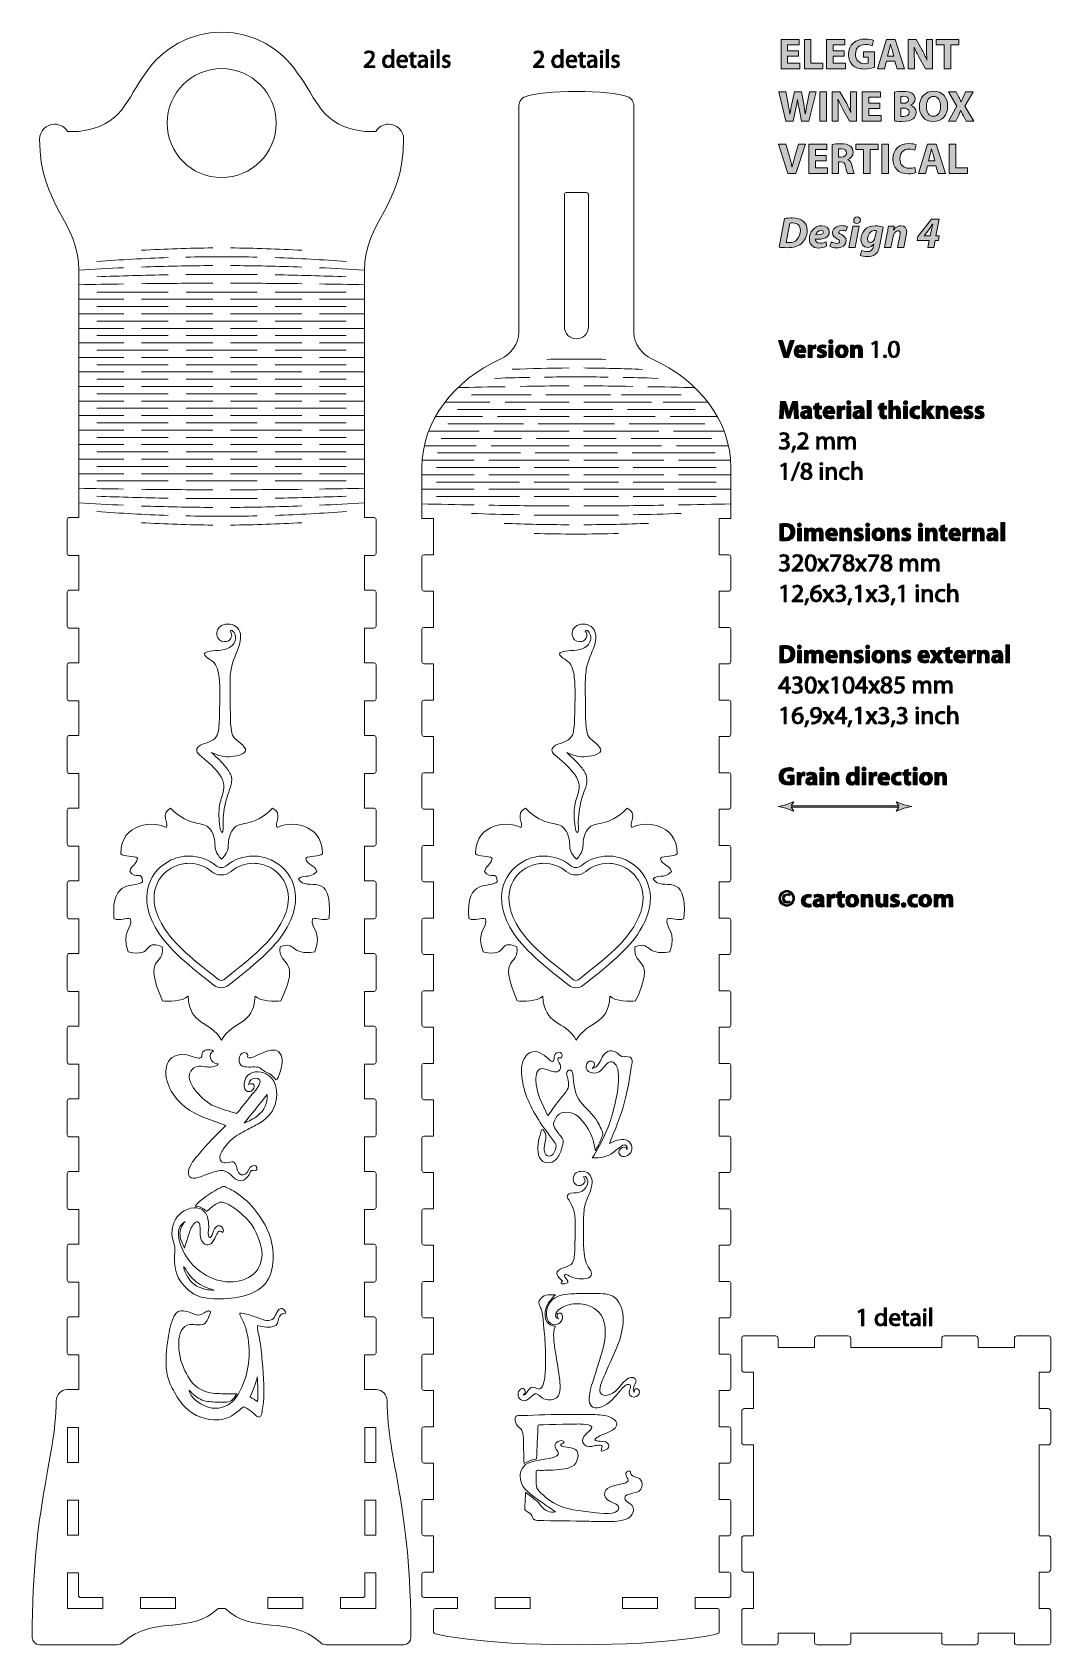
# Model space of a CAD drawing. Header units: inches. Extents: x 110 to 390, y -364 to 80.
import ezdxf

# ---------------------------------------------------------------- set-up
doc = ezdxf.new("R2010")
doc.units = ezdxf.units.IN
doc.header["$MEASUREMENT"] = 0
doc.layers.add('description', color=7, linetype='Continuous')
doc.layers.add('design4', color=7, linetype='Continuous')

# ---------------------------------------------------------------- blocks, each defined once
blk = doc.blocks.new('block 4')
at = {"layer": 'design4', "color": 1, "lineweight": 9}
for points in [[(135.15, 6.5), (122.8, 6.5)], [(147.4, 4.5), (127.8, 4.5)], [(159.65, 6.5), (140.05, 6.5)], [(171.9, 4.5), (152.3, 4.5)], [(184.15, 6.5), (164.55, 6.5)], [(176.8, 4.5), (196.4, 4.5)], [(189.05, 6.5), (201.39, 6.5)], [(135.15, 2.5), (122.8, 2.5)], [(147.4, 0.5), (127.8, 0.5)], [(159.65, 2.5), (140.05, 2.5)], [(171.9, 0.5), (152.3, 0.5)], [(184.15, 2.5), (164.55, 2.5)], [(176.8, 0.5), (196.4, 0.5)], [(189.05, 2.5), (201.39, 2.5)], [(135.15, -1.5), (122.8, -1.5)], [(147.4, -3.5), (127.8, -3.5)], [(159.65, -1.5), (140.05, -1.5)], [(171.9, -3.5), (152.3, -3.5)], [(184.15, -1.5), (164.55, -1.5)], [(176.8, -3.5), (196.4, -3.5)], [(189.05, -1.5), (201.39, -1.5)], [(135.15, -5.5), (122.8, -5.5)], [(147.4, -7.5), (127.8, -7.5)], [(159.65, -5.5), (140.05, -5.5)], [(171.9, -7.5), (152.3, -7.5)], [(184.15, -5.5), (164.55, -5.5)], [(176.8, -7.5), (196.4, -7.5)], [(189.05, -5.5), (201.39, -5.5)], [(135.15, -9.5), (122.8, -9.5)], [(147.4, -11.5), (127.8, -11.5)], [(159.65, -9.5), (140.05, -9.5)], [(171.9, -11.5), (152.3, -11.5)], [(184.15, -9.5), (164.55, -9.5)], [(176.8, -11.5), (196.4, -11.5)], [(189.05, -9.5), (201.39, -9.5)], [(135.15, -13.5), (122.8, -13.5)], [(135.15, -17.5), (122.8, -17.5)], [(147.4, -15.5), (127.8, -15.5)], [(159.65, -13.5), (140.05, -13.5)], [(159.65, -17.5), (140.05, -17.5)], [(171.9, -15.5), (152.3, -15.5)], [(184.15, -13.5), (164.55, -13.5)], [(184.15, -17.5), (164.55, -17.5)], [(176.8, -15.5), (196.4, -15.5)], [(189.05, -13.5), (201.39, -13.5)], [(189.05, -17.5), (201.39, -17.5)], [(135.15, -21.5), (122.8, -21.5)], [(147.4, -19.5), (127.8, -19.5)], [(159.65, -21.5), (140.05, -21.5)], [(171.9, -19.5), (152.3, -19.5)], [(184.15, -21.5), (164.55, -21.5)], [(176.8, -19.5), (196.4, -19.5)], [(189.05, -21.5), (201.39, -21.5)], [(135.15, -25.5), (122.8, -25.5)], [(147.4, -23.5), (127.8, -23.5)], [(159.65, -25.5), (140.05, -25.5)], [(171.9, -23.5), (152.3, -23.5)], [(184.15, -25.5), (164.55, -25.5)], [(176.8, -23.5), (196.4, -23.5)], [(189.05, -25.5), (201.39, -25.5)], [(135.15, -29.5), (122.8, -29.5)], [(147.4, -27.5), (127.8, -27.5)], [(159.65, -29.5), (140.05, -29.5)], [(171.9, -27.5), (152.3, -27.5)], [(184.15, -29.5), (164.55, -29.5)], [(176.8, -27.5), (196.4, -27.5)], [(189.05, -29.5), (201.39, -29.5)], [(135.15, -33.5), (122.8, -33.5)], [(147.4, -31.5), (127.8, -31.5)], [(147.4, -35.5), (127.8, -35.5)], [(159.65, -33.5), (140.05, -33.5)], [(171.9, -31.5), (152.3, -31.5)], [(171.9, -35.5), (152.3, -35.5)], [(184.15, -33.5), (164.55, -33.5)], [(176.8, -31.5), (196.4, -31.5)], [(176.8, -35.5), (196.4, -35.5)], [(189.05, -33.5), (201.39, -33.5)], [(135.15, -37.5), (122.8, -37.5)], [(147.4, -39.5), (127.8, -39.5)], [(159.65, -37.5), (140.05, -37.5)], [(171.9, -39.5), (152.3, -39.5)], [(184.15, -37.5), (164.55, -37.5)], [(176.8, -39.5), (196.4, -39.5)], [(189.05, -37.5), (201.39, -37.5)], [(135.15, -41.5), (122.8, -41.5)], [(159.65, -41.5), (140.05, -41.5)], [(184.15, -41.5), (164.55, -41.5)], [(189.05, -41.5), (201.39, -41.5)]]:
    blk.add_lwpolyline(points, dxfattribs=at)
for points in [[(147.38, 17.99), (140.84, 17.74), (134.32, 17.38), (127.79, 16.91)], [(159.64, 20.65), (153.1, 20.57), (146.57, 20.35), (140.03, 19.98)], [(171.91, 18.12), (165.37, 18.24), (158.83, 18.24), (152.29, 18.12)], [(184.17, 19.98), (177.63, 20.35), (171.1, 20.57), (164.55, 20.65)], [(176.81, 17.99), (183.35, 17.74), (189.88, 17.38), (196.41, 16.91)], [(135.14, 15.19), (131.02, 15), (126.91, 14.77), (122.8, 14.5)], [(159.65, 15.79), (153.11, 15.74), (146.57, 15.61), (140.04, 15.39)], [(171.9, 13.31), (165.37, 13.37), (158.83, 13.37), (152.29, 13.31)], [(184.16, 15.39), (177.63, 15.61), (171.09, 15.74), (164.55, 15.79)], [(189.06, 15.19), (193.17, 15), (197.29, 14.77), (201.39, 14.5)], [(135.14, 10.73), (131.03, 10.67), (126.91, 10.59), (122.8, 10.5)], [(147.39, 13.25), (140.86, 13.12), (134.33, 12.94), (127.79, 12.71)], [(159.65, 10.93), (153.11, 10.92), (146.58, 10.87), (140.04, 10.8)], [(184.15, 10.8), (177.62, 10.87), (171.08, 10.92), (164.55, 10.93)], [(176.81, 13.25), (183.34, 13.12), (189.87, 12.94), (196.4, 12.71)], [(189.05, 10.73), (193.17, 10.66), (197.28, 10.59), (201.39, 10.5)], [(147.4, 8.5), (140.87, 8.5), (134.33, 8.5), (127.8, 8.5)], [(171.9, 8.5), (165.36, 8.5), (158.83, 8.5), (152.3, 8.5)], [(176.8, 8.5), (183.33, 8.5), (189.86, 8.5), (196.4, 8.5)], [(147.4, -43.5), (140.87, -43.5), (134.33, -43.5), (127.8, -43.5)], [(171.9, -43.5), (165.36, -43.5), (158.83, -43.5), (152.3, -43.5)], [(176.8, -43.5), (183.33, -43.5), (189.86, -43.5), (196.4, -43.5)], [(135.14, -45.73), (131.03, -45.66), (126.91, -45.59), (122.8, -45.5)], [(147.39, -48.24), (140.86, -48.12), (134.33, -47.94), (127.79, -47.7)], [(159.65, -45.93), (153.11, -45.91), (146.58, -45.87), (140.04, -45.79)], [(171.9, -48.31), (165.37, -48.36), (158.83, -48.36), (152.29, -48.31)], [(184.15, -45.79), (177.62, -45.87), (171.08, -45.91), (164.55, -45.93)], [(176.8, -48.24), (183.34, -48.12), (189.87, -47.94), (196.4, -47.7)], [(189.05, -45.73), (193.17, -45.66), (197.28, -45.58), (201.39, -45.5)], [(135.14, -50.18), (131.02, -50), (126.91, -49.77), (122.8, -49.5)], [(147.38, -52.98), (140.84, -52.74), (134.32, -52.38), (127.79, -51.91)], [(159.65, -50.79), (153.11, -50.74), (146.57, -50.6), (140.04, -50.39)], [(171.91, -53.12), (165.37, -53.23), (158.83, -53.23), (152.29, -53.12)], [(184.16, -50.38), (177.62, -50.6), (171.09, -50.74), (164.55, -50.79)], [(176.81, -52.98), (183.35, -52.74), (189.88, -52.38), (196.41, -51.91)], [(189.06, -50.18), (193.17, -50), (197.29, -49.77), (201.39, -49.5)], [(159.64, -55.65), (153.1, -55.56), (146.57, -55.34), (140.03, -54.98)], [(184.17, -54.98), (177.63, -55.34), (171.1, -55.56), (164.55, -55.65)]]:
    blk.add_open_spline(points, degree=3, dxfattribs=at)
blk = doc.blocks.new('block 5')
at = {"layer": 'design4', "color": 1, "lineweight": 9}
for points in [[(122.7, -313.61), (119.7, -313.61), (119.7, -304.01), (122.7, -304.01), (122.7, -313.61)], [(201.5, -313.61), (204.5, -313.61), (204.5, -304.01), (201.5, -304.01), (201.5, -313.61)], [(122.7, -333.61), (119.7, -333.61), (119.7, -324.01), (122.7, -324.01), (122.7, -333.61)], [(201.5, -333.61), (204.5, -333.61), (204.5, -324.01), (201.5, -324.01), (201.5, -333.61)], [(139.8, -350.81), (139.8, -353.81), (149.4, -353.81), (149.4, -350.81), (139.8, -350.81)], [(184.4, -350.81), (184.4, -353.81), (174.8, -353.81), (174.8, -350.81), (184.4, -350.81)]]:
    blk.add_lwpolyline(points, dxfattribs=at)
for points in [[(119.7, -353.81), (119.7, -353.81), (119.7, -344.01), (119.7, -344.01), (119.7, -344.01), (122.7, -344.01), (122.7, -344.01), (122.7, -344.01), (122.7, -350.21), (122.7, -350.21), (122.7, -350.54), (122.97, -350.81), (123.3, -350.81), (123.3, -350.81), (129.4, -350.81), (129.4, -350.81), (129.4, -350.81), (129.4, -353.81), (129.4, -353.81), (129.4, -353.81), (119.7, -353.81), (119.7, -353.81)], [(204.5, -353.81), (204.5, -353.81), (204.5, -344.01), (204.5, -344.01), (204.5, -344.01), (201.5, -344.01), (201.5, -344.01), (201.5, -344.01), (201.5, -350.21), (201.5, -350.21), (201.5, -350.54), (201.23, -350.81), (200.9, -350.81), (200.9, -350.81), (194.8, -350.81), (194.8, -350.81), (194.8, -350.81), (194.8, -353.81), (194.8, -353.81), (194.8, -353.81), (204.5, -353.81), (204.5, -353.81)]]:
    blk.add_open_spline(points, degree=3, knots=[0, 0, 0, 0, 1, 1, 1, 2, 2, 2, 3, 3, 3, 4, 4, 4, 5, 5, 5, 6, 6, 6, 7, 7, 7, 7], dxfattribs=at)
blk = doc.blocks.new('block 3')
at = {"layer": 'design4', "color": 1, "lineweight": 9}
for points, knots in [([(161.1, -353.81), (153.75, -361.16), (143.45, -355.52), (135.03, -363.12), (134.62, -363.49), (133.86, -363.81), (133.31, -363.81), (133.31, -363.81), (111.99, -363.81), (111.99, -363.81), (110.88, -363.81), (110, -362.91), (110, -361.81), (110, -324.54), (116.37, -313.79), (116.6, -296.6), (116.6, -294.95), (117.94, -293.6), (119.6, -293.6), (119.6, -293.6), (122.8, -293.6), (122.8, -293.6), (122.8, -293.6), (122.8, -284), (122.8, -284), (122.8, -284), (120.1, -284), (120.1, -284), (119.82, -284), (119.6, -283.78), (119.6, -283.5), (119.6, -283.5), (119.6, -274.1), (119.6, -274.1), (119.6, -273.83), (119.82, -273.6), (120.1, -273.6), (120.1, -273.6), (122.8, -273.6), (122.8, -273.6), (122.8, -273.6), (122.8, -264), (122.8, -264), (122.8, -264), (120.1, -264), (120.1, -264), (119.82, -264), (119.6, -263.78), (119.6, -263.5), (119.6, -263.5), (119.6, -254.1), (119.6, -254.1), (119.6, -253.83), (119.82, -253.6), (120.1, -253.6), (120.1, -253.6), (122.8, -253.6), (122.8, -253.6), (122.8, -253.6), (122.8, -244), (122.8, -244), (122.8, -244), (120.1, -244), (120.1, -244), (119.82, -244), (119.6, -243.78), (119.6, -243.5), (119.6, -243.5), (119.6, -234.1), (119.6, -234.1), (119.6, -233.83), (119.82, -233.6), (120.1, -233.6), (120.1, -233.6), (122.8, -233.6), (122.8, -233.6), (122.8, -233.6), (122.8, -224), (122.8, -224), (122.8, -224), (120.1, -224), (120.1, -224), (119.82, -224), (119.6, -223.78), (119.6, -223.5), (119.6, -223.5), (119.6, -214.1), (119.6, -214.1), (119.6, -213.83), (119.82, -213.6), (120.1, -213.6), (120.1, -213.6), (122.8, -213.6), (122.8, -213.6), (122.8, -213.6), (122.8, -204), (122.8, -204), (122.8, -204), (120.1, -204), (120.1, -204), (119.82, -204), (119.6, -203.78), (119.6, -203.5), (119.6, -203.5), (119.6, -194.1), (119.6, -194.1), (119.6, -193.83), (119.82, -193.6), (120.1, -193.6), (120.1, -193.6), (122.8, -193.6), (122.8, -193.6), (122.8, -193.6), (122.8, -184), (122.8, -184), (122.8, -184), (120.1, -184), (120.1, -184), (119.82, -184), (119.6, -183.78), (119.6, -183.5), (119.6, -183.5), (119.6, -174.1), (119.6, -174.1), (119.6, -173.83), (119.82, -173.6), (120.1, -173.6), (120.1, -173.6), (122.8, -173.6), (122.8, -173.6), (122.8, -173.6), (122.8, -164), (122.8, -164), (122.8, -164), (120.1, -164), (120.1, -164), (119.82, -164), (119.6, -163.78), (119.6, -163.5), (119.6, -163.5), (119.6, -154.1), (119.6, -154.1), (119.6, -153.83), (119.82, -153.6), (120.1, -153.6), (120.1, -153.6), (122.8, -153.6), (122.8, -153.6), (122.8, -153.6), (122.8, -144), (122.8, -144), (122.8, -144), (120.1, -144), (120.1, -144), (119.82, -144), (119.6, -143.78), (119.6, -143.5), (119.6, -143.5), (119.6, -134.1), (119.6, -134.1), (119.6, -133.83), (119.82, -133.6), (120.1, -133.6), (120.1, -133.6), (122.8, -133.6), (122.8, -133.6), (122.8, -133.6), (122.8, -124), (122.8, -124), (122.8, -124), (120.1, -124), (120.1, -124), (119.82, -124), (119.6, -123.78), (119.6, -123.5), (119.6, -123.5), (119.6, -114.1), (119.6, -114.1), (119.6, -113.83), (119.82, -113.6), (120.1, -113.6), (120.1, -113.6), (122.8, -113.6), (122.8, -113.6), (122.8, -113.6), (122.8, -104), (122.8, -104), (122.8, -104), (120.1, -104), (120.1, -104), (119.82, -104), (119.6, -103.78), (119.6, -103.5), (119.6, -103.5), (119.6, -94.1), (119.6, -94.1), (119.6, -93.83), (119.82, -93.6), (120.1, -93.6), (120.1, -93.6), (122.8, -93.6), (122.8, -93.6), (122.8, -93.6), (122.8, -84), (122.8, -84), (122.8, -84), (120.1, -84), (120.1, -84), (119.82, -84), (119.6, -83.78), (119.6, -83.5), (119.6, -83.5), (119.6, -74.1), (119.6, -74.1), (119.6, -73.83), (119.82, -73.6), (120.1, -73.6), (120.1, -73.6), (122.8, -73.6), (122.8, -73.6), (122.8, -73.6), (122.8, -64), (122.8, -64), (122.8, -64), (120.1, -64), (120.1, -64), (119.82, -64), (119.6, -63.78), (119.6, -63.5), (119.6, -63.5), (119.6, -54.1), (119.6, -54.1), (119.6, -53.83), (119.82, -53.6), (120.1, -53.6), (120.1, -53.6), (122.8, -53.6), (122.8, -53.6), (122.8, -53.6), (122.8, 14.41), (122.8, 14.41), (122.8, 27.99), (112.03, 32.14), (112.03, 50.56), (112.03, 52.85), (113.88, 54.7), (116.16, 54.7), (117.66, 54.7), (118.98, 53.89), (119.7, 52.7), (119.7, 52.7), (122.7, 52.7), (122.7, 52.7), (134.97, 54.05), (135.75, 61.6), (141.29, 68.87), (145.77, 75.58), (153.42, 80), (162.1, 80), (170.78, 80), (178.42, 75.58), (182.9, 68.87), (188.45, 61.6), (189.22, 54.05), (201.5, 52.7), (201.5, 52.7), (204.5, 52.7), (204.5, 52.7), (205.22, 53.89), (206.53, 54.7), (208.03, 54.7), (210.32, 54.7), (212.17, 52.85), (212.17, 50.56), (212.17, 32.14), (201.4, 27.99), (201.4, 14.41), (201.4, 14.41), (201.4, -53.6), (201.4, -53.6), (201.4, -53.6), (204.09, -53.6), (204.09, -53.6), (204.37, -53.6), (204.59, -53.83), (204.59, -54.1), (204.59, -54.1), (204.59, -63.5), (204.59, -63.5), (204.59, -63.78), (204.37, -64), (204.09, -64), (204.09, -64), (201.4, -64), (201.4, -64), (201.4, -64), (201.4, -73.6), (201.4, -73.6), (201.4, -73.6), (204.09, -73.6), (204.09, -73.6), (204.37, -73.6), (204.59, -73.83), (204.59, -74.1), (204.59, -74.1), (204.59, -83.5), (204.59, -83.5), (204.59, -83.78), (204.37, -84), (204.09, -84), (204.09, -84), (201.4, -84), (201.4, -84), (201.4, -84), (201.4, -93.6), (201.4, -93.6), (201.4, -93.6), (204.09, -93.6), (204.09, -93.6), (204.37, -93.6), (204.59, -93.83), (204.59, -94.1), (204.59, -94.1), (204.59, -103.5), (204.59, -103.5), (204.59, -103.78), (204.37, -104), (204.09, -104), (204.09, -104), (201.4, -104), (201.4, -104), (201.4, -104), (201.4, -113.6), (201.4, -113.6), (201.4, -113.6), (204.09, -113.6), (204.09, -113.6), (204.37, -113.6), (204.59, -113.83), (204.59, -114.1), (204.59, -114.1), (204.59, -123.5), (204.59, -123.5), (204.59, -123.78), (204.37, -124), (204.09, -124), (204.09, -124), (201.4, -124), (201.4, -124), (201.4, -124), (201.4, -133.6), (201.4, -133.6), (201.4, -133.6), (204.09, -133.6), (204.09, -133.6), (204.37, -133.6), (204.59, -133.83), (204.59, -134.1), (204.59, -134.1), (204.59, -143.5), (204.59, -143.5), (204.59, -143.78), (204.37, -144), (204.09, -144), (204.09, -144), (201.4, -144), (201.4, -144), (201.4, -144), (201.4, -153.6), (201.4, -153.6), (201.4, -153.6), (204.09, -153.6), (204.09, -153.6), (204.37, -153.6), (204.59, -153.83), (204.59, -154.1), (204.59, -154.1), (204.59, -163.5), (204.59, -163.5), (204.59, -163.78), (204.37, -164), (204.09, -164), (204.09, -164), (201.4, -164), (201.4, -164), (201.4, -164), (201.4, -173.6), (201.4, -173.6), (201.4, -173.6), (204.09, -173.6), (204.09, -173.6), (204.37, -173.6), (204.59, -173.83), (204.59, -174.1), (204.59, -174.1), (204.59, -183.5), (204.59, -183.5), (204.59, -183.78), (204.37, -184), (204.09, -184), (204.09, -184), (201.4, -184), (201.4, -184), (201.4, -184), (201.4, -193.6), (201.4, -193.6), (201.4, -193.6), (204.09, -193.6), (204.09, -193.6), (204.37, -193.6), (204.59, -193.83), (204.59, -194.1), (204.59, -194.1), (204.59, -203.5), (204.59, -203.5), (204.59, -203.78), (204.37, -204), (204.09, -204), (204.09, -204), (201.4, -204), (201.4, -204), (201.4, -204), (201.4, -213.6), (201.4, -213.6), (201.4, -213.6), (204.09, -213.6), (204.09, -213.6), (204.37, -213.6), (204.59, -213.83), (204.59, -214.1), (204.59, -214.1), (204.59, -223.5), (204.59, -223.5), (204.59, -223.78), (204.37, -224), (204.09, -224), (204.09, -224), (201.4, -224), (201.4, -224), (201.4, -224), (201.4, -233.6), (201.4, -233.6), (201.4, -233.6), (204.09, -233.6), (204.09, -233.6), (204.37, -233.6), (204.59, -233.83), (204.59, -234.1), (204.59, -234.1), (204.59, -243.5), (204.59, -243.5), (204.59, -243.78), (204.37, -244), (204.09, -244), (204.09, -244), (201.4, -244), (201.4, -244), (201.4, -244), (201.4, -253.6), (201.4, -253.6), (201.4, -253.6), (204.09, -253.6), (204.09, -253.6), (204.37, -253.6), (204.59, -253.83), (204.59, -254.1), (204.59, -254.1), (204.59, -263.5), (204.59, -263.5), (204.59, -263.78), (204.37, -264), (204.09, -264), (204.09, -264), (201.4, -264), (201.4, -264), (201.4, -264), (201.4, -273.6), (201.4, -273.6), (201.4, -273.6), (204.09, -273.6), (204.09, -273.6), (204.37, -273.6), (204.59, -273.83), (204.59, -274.1), (204.59, -274.1), (204.59, -283.5), (204.59, -283.5), (204.59, -283.78), (204.37, -284), (204.09, -284), (204.09, -284), (201.4, -284), (201.4, -284), (201.4, -284), (201.4, -293.6), (201.4, -293.6), (201.4, -293.6), (204.6, -293.6), (204.6, -293.6), (206.25, -293.6), (207.6, -294.95), (207.6, -296.6), (207.82, -313.79), (214.19, -324.54), (214.19, -361.81), (214.19, -362.91), (213.31, -363.81), (212.21, -363.81), (212.21, -363.81), (190.89, -363.81), (190.89, -363.81), (190.33, -363.81), (189.57, -363.49), (189.16, -363.12), (180.75, -355.52), (170.45, -361.16), (163.1, -353.81), (163.1, -353.81), (161.1, -353.81), (161.1, -353.81)], [0, 0, 0, 0, 1, 1, 1, 2, 2, 2, 3, 3, 3, 4, 4, 4, 5, 5, 5, 6, 6, 6, 7, 7, 7, 8, 8, 8, 9, 9, 9, 10, 10, 10, 11, 11, 11, 12, 12, 12, 13, 13, 13, 14, 14, 14, 15, 15, 15, 16, 16, 16, 17, 17, 17, 18, 18, 18, 19, 19, 19, 20, 20, 20, 21, 21, 21, 22, 22, 22, 23, 23, 23, 24, 24, 24, 25, 25, 25, 26, 26, 26, 27, 27, 27, 28, 28, 28, 29, 29, 29, 30, 30, 30, 31, 31, 31, 32, 32, 32, 33, 33, 33, 34, 34, 34, 35, 35, 35, 36, 36, 36, 37, 37, 37, 38, 38, 38, 39, 39, 39, 40, 40, 40, 41, 41, 41, 42, 42, 42, 43, 43, 43, 44, 44, 44, 45, 45, 45, 46, 46, 46, 47, 47, 47, 48, 48, 48, 49, 49, 49, 50, 50, 50, 51, 51, 51, 52, 52, 52, 53, 53, 53, 54, 54, 54, 55, 55, 55, 56, 56, 56, 57, 57, 57, 58, 58, 58, 59, 59, 59, 60, 60, 60, 61, 61, 61, 62, 62, 62, 63, 63, 63, 64, 64, 64, 65, 65, 65, 66, 66, 66, 67, 67, 67, 68, 68, 68, 69, 69, 69, 70, 70, 70, 71, 71, 71, 72, 72, 72, 73, 73, 73, 74, 74, 74, 75, 75, 75, 76, 76, 76, 77, 77, 77, 78, 78, 78, 79, 79, 79, 80, 80, 80, 81, 81, 81, 82, 82, 82, 83, 83, 83, 84, 84, 84, 85, 85, 85, 86, 86, 86, 87, 87, 87, 88, 88, 88, 89, 89, 89, 90, 90, 90, 91, 91, 91, 92, 92, 92, 93, 93, 93, 94, 94, 94, 95, 95, 95, 96, 96, 96, 97, 97, 97, 98, 98, 98, 99, 99, 99, 100, 100, 100, 101, 101, 101, 102, 102, 102, 103, 103, 103, 104, 104, 104, 105, 105, 105, 106, 106, 106, 107, 107, 107, 108, 108, 108, 109, 109, 109, 110, 110, 110, 111, 111, 111, 112, 112, 112, 113, 113, 113, 114, 114, 114, 115, 115, 115, 116, 116, 116, 117, 117, 117, 118, 118, 118, 119, 119, 119, 120, 120, 120, 121, 121, 121, 122, 122, 122, 123, 123, 123, 124, 124, 124, 125, 125, 125, 126, 126, 126, 127, 127, 127, 128, 128, 128, 129, 129, 129, 130, 130, 130, 131, 131, 131, 132, 132, 132, 133, 133, 133, 134, 134, 134, 135, 135, 135, 136, 136, 136, 137, 137, 137, 138, 138, 138, 139, 139, 139, 140, 140, 140, 141, 141, 141, 142, 142, 142, 143, 143, 143, 144, 144, 144, 145, 145, 145, 146, 146, 146, 147, 147, 147, 148, 148, 148, 149, 149, 149, 150, 150, 150, 151, 151, 151, 152, 152, 152, 153, 153, 153, 154, 154, 154, 155, 155, 155, 156, 156, 156, 157, 157, 157, 158, 158, 158, 159, 159, 159, 160, 160, 160, 161, 161, 161, 162, 162, 162, 163, 163, 163, 164, 164, 164, 165, 165, 165, 166, 166, 166, 167, 167, 167, 168, 168, 168, 169, 169, 169, 170, 170, 170, 171, 171, 171, 172, 172, 172, 173, 173, 173, 173]), ([(177.1, 55), (177.1, 46.72), (170.38, 40), (162.1, 40), (153.81, 40), (147.1, 46.72), (147.1, 55), (147.1, 63.28), (153.81, 70), (162.1, 70), (170.38, 70), (177.1, 63.28), (177.1, 55)], [0, 0, 0, 0, 1, 1, 1, 2, 2, 2, 3, 3, 3, 4, 4, 4, 4])]:
    blk.add_open_spline(points, degree=3, knots=knots, dxfattribs=at)
at = {"layer": 'design4'}
for name in ['block 4', 'block 5']:
    blk.add_blockref(name, (0, 0), dxfattribs=at)
blk = doc.blocks.new('block 7')
at = {"layer": 'design4', "color": 7, "lineweight": 9}
for points, knots in [([(156.1, -118.95), (157.84, -120.39), (159.58, -121.87), (161.02, -123.61), (162.52, -125.42), (163.15, -127.24), (162.44, -129.51), (162.05, -130.79), (161.59, -132), (161.44, -133.34), (161.21, -135.34), (161.46, -137.38), (161.74, -139.37), (161.79, -139.71), (162.24, -140.83), (162.43, -139.94), (162.63, -139.04), (162.45, -138.02), (162.49, -137.11), (162.58, -134.86), (162.92, -132.61), (163.58, -130.45), (164.1, -128.74), (165.2, -126.83), (164.78, -124.98), (164.55, -123.96), (163.92, -123.07), (163.28, -122.27), (162.09, -120.81), (160.71, -119.52), (159.33, -118.24), (160.88, -118.93), (162.35, -119.45), (164.07, -119.39), (165.21, -119.35), (169.38, -118.93), (168.63, -117.21), (168.06, -115.89), (165.56, -114.81), (165.12, -113.42), (164.61, -111.79), (164.5, -110.03), (164.5, -108.33), (164.5, -105.56), (164.41, -102.79), (164.41, -100.01), (164.41, -98.45), (164.43, -96.87), (164.7, -95.33), (165.1, -93), (166.23, -90.96), (166.94, -88.74), (167.43, -87.21), (167.62, -85.2), (166.43, -83.92), (165.41, -82.81), (163.41, -82.59), (162.09, -83.31), (159.94, -84.47), (160.55, -87.72), (162.88, -87.72), (163.76, -87.72), (164.25, -87.49), (164.67, -86.79), (165.15, -86.02), (164.75, -85.34), (164.41, -84.72), (165.3, -84.19), (165.94, -85.91), (165.94, -86.53), (165.94, -87.62), (165.34, -88.76), (164.29, -89.33), (162.32, -90.42), (160.16, -89.99), (158.14, -90.54), (155.89, -91.15), (158.96, -92.56), (159.64, -93.15), (160.88, -94.24), (161.23, -96.06), (161.4, -97.61), (161.75, -100.69), (161.58, -103.96), (161.52, -107.05), (161.49, -108.79), (161.46, -110.54), (161.22, -112.26), (160.95, -114.09), (159.79, -114.99), (158.08, -115.54), (157.32, -115.78), (156.35, -116.02), (155.76, -116.59), (154.87, -117.47), (155.21, -118.21), (156.1, -118.95)], [0, 0, 0, 0, 1, 1, 1, 2, 2, 2, 3, 3, 3, 4, 4, 4, 5, 5, 5, 6, 6, 6, 7, 7, 7, 8, 8, 8, 9, 9, 9, 10, 10, 10, 11, 11, 11, 12, 12, 12, 13, 13, 13, 14, 14, 14, 15, 15, 15, 16, 16, 16, 17, 17, 17, 18, 18, 18, 19, 19, 19, 20, 20, 20, 21, 21, 21, 22, 22, 22, 23, 23, 23, 24, 24, 24, 25, 25, 25, 26, 26, 26, 27, 27, 27, 28, 28, 28, 29, 29, 29, 30, 30, 30, 31, 31, 31, 32, 32, 32, 32]), ([(183.25, -153.09), (184.44, -151.48), (185.94, -153.33), (188.29, -150.99), (187.79, -149.08), (185.63, -149.45), (185.25, -147.32), (186.24, -146.51), (188.94, -147.02), (189.84, -146.11), (189.84, -137.31), (180.33, -137.1), (177.37, -138.9), (176.44, -137.97), (179.12, -134.86), (176.12, -133.6), (170.6, -139.12), (167, -136.92), (165.35, -139.23), (162.59, -143.09), (165.41, -144.27), (162.09, -147.6), (158.77, -144.27), (161.59, -143.09), (158.84, -139.23), (157.18, -136.92), (153.59, -139.12), (148.07, -133.6), (145.06, -134.86), (147.74, -137.97), (146.81, -138.9), (143.86, -137.1), (134.35, -137.31), (134.34, -146.11), (135.25, -147.02), (137.94, -146.51), (138.94, -147.32), (138.55, -149.45), (137.34, -149.08), (136.84, -150.99), (138.31, -153.37), (140.34, -150.57), (140.34, -153.79), (138.36, -155.77), (131.59, -152.46), (132.48, -163.94), (134.17, -164.76), (135.81, -163.55), (137.07, -164.05), (137.78, -166.73), (134.28, -167.38), (136.41, -173.12), (143.77, -174.79), (140.15, -169.41), (145.73, -171.71), (146.48, -177.49), (140.19, -173.47), (145.81, -186.57), (147.24, -186.79), (151.31, -186.84), (152.87, -185.28), (153.25, -193.59), (158.87, -191.77), (162.08, -197.4), (165.31, -191.77), (170.93, -193.59), (171.31, -185.28), (172.87, -186.84), (176.94, -186.79), (178.37, -186.57), (184.3, -174.23), (177.46, -177.49), (178.21, -171.71), (182.83, -169.96), (180.73, -174.23), (187.77, -173.12), (189.9, -167.38), (186.41, -166.73), (187.11, -164.05), (188.37, -163.55), (190.01, -164.76), (191.7, -163.94), (192.7, -150.08), (185.63, -156.87), (183.25, -153.09)], [0, 0, 0, 0, 1, 1, 1, 2, 2, 2, 3, 3, 3, 4, 4, 4, 5, 5, 5, 6, 6, 6, 7, 7, 7, 8, 8, 8, 9, 9, 9, 10, 10, 10, 11, 11, 11, 12, 12, 12, 13, 13, 13, 14, 14, 14, 15, 15, 15, 16, 16, 16, 17, 17, 17, 18, 18, 18, 19, 19, 19, 20, 20, 20, 21, 21, 21, 22, 22, 22, 23, 23, 23, 24, 24, 24, 25, 25, 25, 26, 26, 26, 27, 27, 27, 28, 28, 28, 28]), ([(180.15, -166.3), (177.21, -171.5), (172.76, -175.45), (163.89, -182.34), (163.36, -182.75), (162.68, -182.98), (161.98, -182.98), (161.28, -182.98), (160.6, -182.76), (160.07, -182.34), (151.2, -175.45), (146.75, -171.5), (143.81, -166.3), (140.92, -161.19), (141.27, -157.15), (142.07, -154.66), (143.05, -151.63), (145.24, -149.2), (148.25, -147.81), (149.8, -147.09), (151.44, -146.73), (153.13, -146.73), (155.87, -146.73), (158.5, -147.7), (160.55, -149.4), (161.41, -150.1), (162.56, -150.1), (163.41, -149.4), (165.47, -147.7), (168.09, -146.73), (170.83, -146.73), (172.52, -146.73), (174.17, -147.09), (175.71, -147.81), (178.72, -149.2), (180.91, -151.63), (181.89, -154.66), (182.69, -157.15), (183.04, -161.19), (180.15, -166.3)], [0, 0, 0, 0, 1, 1, 1, 2, 2, 2, 3, 3, 3, 4, 4, 4, 5, 5, 5, 6, 6, 6, 7, 7, 7, 8, 8, 8, 9, 9, 9, 10, 10, 10, 11, 11, 11, 12, 12, 12, 13, 13, 13, 13]), ([(168.2, -200.84), (166.68, -201.17), (166.42, -204.04), (167.88, -204.58), (169.19, -205.06), (170.85, -204.58), (172.22, -204.87), (172.85, -205.01), (173.03, -205.34), (173.5, -205.71), (174.16, -206.22), (174.99, -206.41), (175.66, -206.9), (176.21, -207.3), (176.57, -207.89), (177.05, -208.37), (177.51, -208.37), (177.89, -207.03), (178.02, -206.68), (178.6, -205.14), (179.06, -203.16), (178.45, -201.56), (178.49, -201.68), (178.53, -201.78), (178.45, -201.56), (178.36, -201.33), (178.4, -201.44), (178.44, -201.55), (177.07, -198.04), (172.16, -201.89), (170.02, -202.23), (169.37, -202.34), (169.06, -202.28), (169.26, -201.67), (169.44, -201.12), (168.64, -200.75), (168.2, -200.84)], [0, 0, 0, 0, 1, 1, 1, 2, 2, 2, 3, 3, 3, 4, 4, 4, 5, 5, 5, 6, 6, 6, 7, 7, 7, 8, 8, 8, 9, 9, 9, 10, 10, 10, 11, 11, 11, 12, 12, 12, 12]), ([(159.95, -200.47), (159.92, -200.45), (159.9, -200.42), (159.87, -200.39), (159.38, -199.98), (158.53, -199.99), (157.95, -200.1), (157.47, -200.2), (156.96, -200.45), (156.78, -200.94), (156.63, -201.34), (156.8, -201.86), (156.43, -202.17), (155.76, -202.72), (154.14, -201.9), (153.44, -201.69), (152.62, -201.46), (151.71, -201.21), (150.85, -201.31), (145.63, -201.95), (146.17, -207.94), (148.24, -211.41), (150.28, -214.84), (153.51, -217.29), (157.24, -218.65), (159.25, -219.39), (161.26, -220.13), (163.28, -220.87), (160.59, -223.56), (157.86, -226.25), (155.46, -229.21), (154.39, -230.54), (152.66, -232.5), (153.02, -234.36), (153.4, -236.29), (156.24, -235), (157.42, -234.6), (158.81, -234.14), (160.21, -233.53), (161.65, -233.28), (164.21, -232.83), (165.01, -236.04), (167.38, -236.04), (168.4, -236.04), (169.14, -235.25), (169.63, -234.44), (169.92, -233.95), (170.02, -233.02), (170.78, -233.3), (171.44, -233.55), (171.91, -233.15), (171.81, -232.46), (171.67, -231.48), (170.39, -231.87), (169.96, -232.4), (169.39, -233.1), (169.13, -234.33), (168.08, -234.51), (167.23, -234.65), (166.77, -234.02), (166.5, -233.31), (166.2, -232.49), (166, -230.72), (164.87, -230.89), (163.64, -231.08), (161.91, -231.72), (161.64, -229.9), (161.49, -228.92), (162.28, -227.79), (162.83, -227.05), (163.97, -225.51), (165.22, -224.18), (166.94, -223.25), (167.99, -222.68), (169.05, -222.11), (170.11, -221.54), (171.3, -220.9), (172.51, -220.29), (173.6, -219.5), (175.68, -217.97), (176.91, -215.95), (177.18, -213.37), (177.45, -210.83), (176.9, -208.02), (174.46, -206.74), (172.57, -205.75), (169.91, -205.79), (168.76, -207.78), (168.09, -208.92), (167.77, -211.85), (169.94, -211.52), (170.67, -211.41), (171.69, -209.87), (170.68, -209.47), (170.2, -209.27), (169.95, -209.64), (169.47, -209.57), (169.76, -208.62), (170.36, -207.83), (171.48, -207.83), (172.4, -207.94), (172.96, -208.45), (172.55, -209.37), (171.92, -210.79), (170.76, -212), (169.79, -213.2), (169.14, -214), (168.49, -214.81), (167.84, -215.6), (167.59, -215.92), (166.45, -217.65), (166.12, -217.55), (164.08, -216.97), (162.13, -216.35), (160.15, -215.59), (158.2, -214.83), (156.54, -213.19), (155.21, -211.62), (154.04, -210.23), (152.39, -207.81), (153.61, -205.97), (154.69, -204.35), (155.94, -204.5), (157.62, -204.73), (158.8, -204.89), (160.42, -205.02), (161.15, -203.88), (160.16, -203.88), (159.29, -203.36), (159.01, -202.39), (158.78, -201.63), (159.03, -200.59), (159.95, -200.47)], [0, 0, 0, 0, 1, 1, 1, 2, 2, 2, 3, 3, 3, 4, 4, 4, 5, 5, 5, 6, 6, 6, 7, 7, 7, 8, 8, 8, 9, 9, 9, 10, 10, 10, 11, 11, 11, 12, 12, 12, 13, 13, 13, 14, 14, 14, 15, 15, 15, 16, 16, 16, 17, 17, 17, 18, 18, 18, 19, 19, 19, 20, 20, 20, 21, 21, 21, 22, 22, 22, 23, 23, 23, 24, 24, 24, 25, 25, 25, 26, 26, 26, 27, 27, 27, 28, 28, 28, 29, 29, 29, 30, 30, 30, 31, 31, 31, 32, 32, 32, 33, 33, 33, 34, 34, 34, 35, 35, 35, 36, 36, 36, 37, 37, 37, 38, 38, 38, 39, 39, 39, 40, 40, 40, 41, 41, 41, 42, 42, 42, 43, 43, 43, 44, 44, 44, 44]), ([(174.58, -212.35), (174.86, -214.75), (173.83, -216.69), (171.99, -218.23), (170.91, -219.13), (169.58, -219.63), (168.31, -220.21), (170.44, -217.62), (172.52, -215.01), (174.58, -212.35)], [0, 0, 0, 0, 1, 1, 1, 2, 2, 2, 3, 3, 3, 3]), ([(149.14, -258.34), (149.24, -260.86), (150.06, -264.5), (154.41, -267.28), (155.25, -267.81), (156.2, -268.08), (157.18, -268.27), (159.63, -268.73), (162.24, -268.67), (164.71, -268.4), (167.29, -268.12), (169.95, -267.54), (172.15, -266.12), (176.34, -263.44), (176.8, -257.88), (175.94, -253.43), (175.22, -249.68), (173.3, -246.67), (170.97, -243.75), (169.48, -241.89), (167.46, -240.22), (165.42, -238.99), (164.79, -238.61), (164.13, -238.27), (163.46, -237.98), (163.15, -237.84), (162.76, -237.54), (162.44, -237.7), (161.99, -237.92), (161.54, -238.14), (161.09, -238.36), (158.78, -239.62), (156.56, -241.07), (154.82, -243.08), (155.65, -243.16), (156.38, -243.37), (157.08, -243.82), (157.19, -243.89), (158.02, -244.53), (158.04, -244.5), (158.17, -244.39), (158.29, -244.29), (158.42, -244.18), (159.28, -243.43), (160.04, -242.74), (161.09, -242.24), (161.9, -241.85), (162.33, -241.9), (163.14, -242.24), (163.85, -242.54), (164.51, -242.93), (165.14, -243.36), (166.76, -244.46), (168.34, -245.74), (169.61, -247.23), (171.77, -249.77), (172.8, -253.6), (173.04, -254.63), (173.55, -256.74), (172.91, -259.46), (171.53, -261.13), (170.04, -262.93), (167.56, -263.76), (165.3, -263.91), (160.16, -264.25), (155.19, -261.35), (152.46, -257.07), (151.13, -255), (150.13, -252.56), (150.27, -250.06), (150.34, -248.75), (151.01, -248.06), (152.03, -247.34), (151.06, -248.22), (150.55, -249.77), (150.65, -251.09), (150.74, -252.31), (151.4, -253.5), (151.88, -254.61), (152.24, -253.48), (152.59, -252.34), (152.95, -251.21), (153.3, -250.09), (153.72, -248.9), (154.43, -247.95), (155.17, -246.96), (156.06, -247.39), (156.13, -248.53), (156.23, -249.88), (155.99, -251.24), (156.59, -252.52), (157.15, -253.72), (158.59, -254.26), (159.52, -253.09), (160.08, -252.39), (160.42, -251.56), (160.8, -250.76), (160.95, -250.44), (161.15, -250.11), (161.51, -249.96), (161.85, -249.83), (162.15, -250.22), (162.44, -250.36), (162.86, -249.73), (162.36, -248.69), (161.69, -248.5), (161.32, -248.4), (160.82, -248.6), (160.54, -248.89), (159.99, -249.44), (159.75, -250.29), (159.48, -251), (159.27, -251.56), (158.59, -252.24), (158.45, -251.27), (158.29, -250.21), (158.62, -249.06), (158.53, -247.97), (158.38, -246.22), (157.94, -244.43), (156.08, -243.74), (154.03, -242.97), (151.06, -244.34), (149.87, -246.07), (148.64, -247.86), (148.06, -250.07), (148.67, -252.23), (148.93, -253.14), (149.31, -254.03), (149.25, -254.98), (149.18, -256.1), (149.1, -257.22), (149.14, -258.34)], [0, 0, 0, 0, 1, 1, 1, 2, 2, 2, 3, 3, 3, 4, 4, 4, 5, 5, 5, 6, 6, 6, 7, 7, 7, 8, 8, 8, 9, 9, 9, 10, 10, 10, 11, 11, 11, 12, 12, 12, 13, 13, 13, 14, 14, 14, 15, 15, 15, 16, 16, 16, 17, 17, 17, 18, 18, 18, 19, 19, 19, 20, 20, 20, 21, 21, 21, 22, 22, 22, 23, 23, 23, 24, 24, 24, 25, 25, 25, 26, 26, 26, 27, 27, 27, 28, 28, 28, 29, 29, 29, 30, 30, 30, 31, 31, 31, 32, 32, 32, 33, 33, 33, 34, 34, 34, 35, 35, 35, 36, 36, 36, 37, 37, 37, 38, 38, 38, 39, 39, 39, 40, 40, 40, 41, 41, 41, 42, 42, 42, 43, 43, 43, 44, 44, 44, 44]), ([(152.87, -261.58), (153.55, -262.41), (154.27, -263.22), (155.11, -263.89), (156.53, -265.02), (158.29, -265.67), (160.01, -266.22), (158.5, -266.22), (157, -265.92), (155.64, -265.29), (155.72, -265.34), (155.66, -265.32), (155.25, -265.1), (154.87, -264.88), (154.81, -264.84), (154.89, -264.88), (153.18, -263.72), (152.07, -261.79), (151.61, -259.8), (152.15, -259.98), (152.54, -261.18), (152.87, -261.58)], [0, 0, 0, 0, 1, 1, 1, 2, 2, 2, 3, 3, 3, 4, 4, 4, 5, 5, 5, 6, 6, 6, 7, 7, 7, 7]), ([(155.25, -265.1), (155.37, -265.17), (155.51, -265.23), (155.64, -265.29), (155.51, -265.21), (155.02, -264.94), (154.89, -264.88), (155.01, -264.96), (155.12, -265.03), (155.25, -265.1)], [0, 0, 0, 0, 1, 1, 1, 2, 2, 2, 3, 3, 3, 3]), ([(177.84, -271.56), (176.89, -272.43), (176.98, -274.14), (175.49, -274.47), (174.1, -274.77), (172.64, -274.03), (171.36, -273.57), (170.12, -273.12), (168.86, -272.69), (167.54, -272.52), (166.73, -272.42), (167.18, -273.15), (167.38, -273.56), (167.92, -274.53), (168.38, -275.56), (168.71, -276.62), (169.48, -279.1), (169.74, -281.83), (169.64, -284.42), (169.54, -287.1), (168.97, -289.75), (167.94, -292.22), (167.12, -294.2), (166.19, -296.07), (164.46, -297.37), (162.5, -298.86), (160.09, -299.13), (157.81, -298.19), (156.1, -297.48), (153.42, -295.75), (153.14, -293.72), (154.16, -294.81), (155.36, -295.89), (156.77, -296.45), (157.97, -296.91), (159.32, -296.99), (160.59, -297.03), (161.54, -297.06), (162.54, -297.11), (163.49, -297.02), (164.92, -296.89), (165.61, -295.89), (166.29, -294.72), (164.47, -294.72), (162.64, -294.73), (160.82, -294.68), (159.16, -294.63), (157.8, -294.24), (156.3, -293.49), (154.28, -292.47), (152.98, -290.39), (152.01, -288.42), (150.81, -285.96), (150.16, -283.27), (150.29, -280.52), (150.38, -278.43), (151.03, -275.9), (153.48, -275.67), (154.67, -275.56), (156.09, -276.09), (157.22, -275.53), (158.21, -275.03), (158.53, -273.4), (159.04, -272.46), (159.22, -272.12), (158.64, -271.87), (158.37, -271.94), (158, -272.03), (157.64, -272.28), (157.32, -272.46), (156.42, -272.99), (155.82, -273.33), (154.84, -272.94), (152.84, -272.14), (150.22, -270.79), (148.98, -273.44), (148.05, -275.43), (147.72, -277.37), (147.36, -279.5), (146.84, -282.52), (146.61, -285.71), (147, -288.76), (147.21, -290.35), (147.74, -291.75), (148.5, -293.17), (149.33, -294.71), (150.21, -296.29), (151.34, -297.64), (153.41, -300.13), (156.69, -301.82), (159.96, -301.92), (161.77, -301.98), (163.85, -301.64), (165.31, -300.51), (166.25, -299.79), (167.18, -299.07), (168.12, -298.35), (168.25, -298.25), (169.2, -298.88), (169.36, -298.96), (170.16, -299.38), (170.74, -299.99), (171.4, -300.59), (171.96, -301.1), (172.9, -301.57), (173.08, -300.46), (173.17, -299.9), (173.26, -299.33), (173.36, -298.77), (174.05, -294.52), (173.68, -290.06), (173.27, -285.8), (173.06, -283.69), (172.89, -281.56), (172.51, -279.48), (172.33, -278.47), (171.72, -276.95), (172.1, -275.96), (173.63, -276.41), (175.19, -276.68), (176.72, -276.04), (177.8, -275.59), (177.49, -274.32), (178.04, -273.49), (178.55, -272.73), (178.86, -272.65), (179.76, -272.51), (179.45, -271.72), (178.76, -270.72), (177.84, -271.56)], [0, 0, 0, 0, 1, 1, 1, 2, 2, 2, 3, 3, 3, 4, 4, 4, 5, 5, 5, 6, 6, 6, 7, 7, 7, 8, 8, 8, 9, 9, 9, 10, 10, 10, 11, 11, 11, 12, 12, 12, 13, 13, 13, 14, 14, 14, 15, 15, 15, 16, 16, 16, 17, 17, 17, 18, 18, 18, 19, 19, 19, 20, 20, 20, 21, 21, 21, 22, 22, 22, 23, 23, 23, 24, 24, 24, 25, 25, 25, 26, 26, 26, 27, 27, 27, 28, 28, 28, 29, 29, 29, 30, 30, 30, 31, 31, 31, 32, 32, 32, 33, 33, 33, 34, 34, 34, 35, 35, 35, 36, 36, 36, 37, 37, 37, 38, 38, 38, 39, 39, 39, 40, 40, 40, 41, 41, 41, 42, 42, 42, 43, 43, 43, 43]), ([(148.93, -273.54), (148.92, -273.57), (148.92, -273.56), (148.93, -273.54), (148.93, -273.54), (148.93, -273.54), (148.93, -273.54)], [0, 0, 0, 0, 1, 1, 1, 2, 2, 2, 2]), ([(148.93, -273.54), (148.94, -273.52), (148.95, -273.49), (148.98, -273.44), (148.99, -273.42), (148.99, -273.4), (149, -273.39), (148.98, -273.44), (148.94, -273.51), (148.93, -273.54)], [0, 0, 0, 0, 1, 1, 1, 2, 2, 2, 3, 3, 3, 3]), ([(149, -273.39), (149.01, -273.37), (149.01, -273.36), (149.02, -273.35), (149.01, -273.36), (149.01, -273.37), (149, -273.39)], [0, 0, 0, 0, 1, 1, 1, 2, 2, 2, 2]), ([(149.02, -273.35), (149.04, -273.31), (149.03, -273.32), (149.02, -273.35), (149.02, -273.35), (149.02, -273.35), (149.02, -273.35)], [0, 0, 0, 0, 1, 1, 1, 2, 2, 2, 2]), ([(171.98, -296.85), (171.3, -296.44), (170.62, -296.03), (169.93, -295.61), (170.74, -293.79), (171.51, -292.05), (171.91, -290.08), (172.01, -292.35), (172.19, -294.59), (171.98, -296.85)], [0, 0, 0, 0, 1, 1, 1, 2, 2, 2, 3, 3, 3, 3])]:
    blk.add_open_spline(points, degree=3, knots=knots, dxfattribs=at)
blk = doc.blocks.new('block 6')
at = {"layer": 'design4', "color": 1, "lineweight": 9}
blk.add_open_spline([(161.98, -180.98), (161.73, -180.98), (161.48, -180.9), (161.3, -180.76), (152.65, -174.04), (148.32, -170.22), (145.55, -165.32), (143.02, -160.83), (143.3, -157.38), (143.98, -155.27), (144.78, -152.78), (146.59, -150.78), (149.09, -149.62), (150.37, -149.03), (151.73, -148.73), (153.13, -148.73), (155.37, -148.73), (157.55, -149.51), (159.28, -150.94), (160.05, -151.58), (161.01, -151.93), (161.98, -151.93), (162.95, -151.93), (163.91, -151.58), (164.68, -150.94), (166.41, -149.51), (168.6, -148.73), (170.83, -148.73), (172.23, -148.73), (173.59, -149.03), (174.87, -149.62), (177.37, -150.78), (179.18, -152.78), (179.98, -155.27), (180.66, -157.38), (180.94, -160.83), (178.41, -165.32), (175.64, -170.22), (171.31, -174.04), (162.66, -180.76), (162.48, -180.9), (162.24, -180.98), (161.98, -180.98)], degree=3, knots=[0, 0, 0, 0, 1, 1, 1, 2, 2, 2, 3, 3, 3, 4, 4, 4, 5, 5, 5, 6, 6, 6, 7, 7, 7, 8, 8, 8, 9, 9, 9, 10, 10, 10, 11, 11, 11, 12, 12, 12, 13, 13, 13, 14, 14, 14, 14], dxfattribs=at)
at = {"layer": 'design4'}
blk.add_blockref('block 7', (0, 0), dxfattribs=at)
blk = doc.blocks.new('block 2')
at = {"layer": 'design4'}
for name in ['block 3', 'block 6']:
    blk.add_blockref(name, (0, 0), dxfattribs=at)
blk = doc.blocks.new('block 10')
at = {"layer": 'design4', "color": 1, "lineweight": 9}
for points in [[(237.39, -350.8), (237.39, -353.8), (247, -353.8), (247, -350.8), (237.39, -350.8)], [(282, -350.8), (282, -353.8), (272.39, -353.8), (272.4, -350.8), (282, -350.8)]]:
    blk.add_lwpolyline(points, dxfattribs=at)
blk = doc.blocks.new('block 11')
at = {"layer": 'design4', "color": 1, "lineweight": 9}
blk.add_open_spline([(263, -1.1), (263, -2.92), (261.52, -4.4), (259.7, -4.4), (257.87, -4.4), (256.4, -2.92), (256.4, -1.1), (256.4, -1.1), (256.4, 35.4), (256.4, 35.4), (256.4, 35.67), (256.62, 35.9), (256.89, 35.9), (256.89, 35.9), (262.5, 35.9), (262.5, 35.9), (262.77, 35.9), (263, 35.67), (263, 35.4), (263, 35.4), (263, -1.1), (263, -1.1)], degree=3, knots=[0, 0, 0, 0, 1, 1, 1, 2, 2, 2, 3, 3, 3, 4, 4, 4, 5, 5, 5, 6, 6, 6, 7, 7, 7, 7], dxfattribs=at)
blk = doc.blocks.new('block 12')
at = {"layer": 'design4', "color": 1, "lineweight": 9}
for points in [[(223.53, -21.8), (235.86, -21.8)], [(240.07, -21.8), (257.68, -21.8)], [(280.32, -21.8), (261.71, -21.8)], [(295.86, -21.8), (283.53, -21.8)], [(220.9, -25.8), (233.86, -25.8)], [(245.66, -23.8), (227, -23.8)], [(237.99, -25.8), (257.67, -25.8)], [(269.69, -23.8), (249.68, -23.8)], [(281.38, -25.8), (261.7, -25.8)], [(273.73, -23.8), (292.39, -23.8)], [(298.47, -25.8), (285.51, -25.8)], [(219.04, -29.8), (232.94, -29.8)], [(245.15, -27.8), (224.31, -27.8)], [(237, -29.8), (257.68, -29.8)], [(270.19, -27.8), (249.18, -27.8)], [(282.37, -29.8), (261.68, -29.8)], [(274.22, -27.8), (295.06, -27.8)], [(300.33, -29.8), (286.42, -29.8)], [(217.85, -33.8), (232.15, -33.8)], [(244.61, -31.8), (222.48, -31.8)], [(236.24, -33.8), (257.67, -33.8)], [(270.64, -31.8), (248.73, -31.8)], [(283.13, -33.8), (261.7, -33.8)], [(274.76, -31.8), (296.89, -31.8)], [(301.52, -33.8), (287.22, -33.8)], [(217.27, -37.8), (231.59, -37.8)], [(244.09, -39.8), (221.2, -39.8)], [(244.35, -35.8), (221.51, -35.8)], [(235.62, -37.8), (257.67, -37.8)], [(271.28, -39.8), (248.09, -39.8)], [(270.99, -35.8), (248.38, -35.8)], [(283.75, -37.8), (261.7, -37.8)], [(275.01, -35.8), (297.86, -35.8)], [(275.28, -39.8), (298.16, -39.8)], [(302.1, -37.8), (287.78, -37.8)], [(217.19, -41.8), (231.59, -41.8)], [(244.09, -43.8), (221.2, -43.8)], [(235.62, -41.8), (257.67, -41.8)], [(271.28, -43.8), (248.09, -43.8)], [(283.75, -41.8), (261.7, -41.8)], [(275.28, -43.8), (298.16, -43.8)], [(302.17, -41.8), (287.78, -41.8)], [(217.2, -45.8), (231.59, -45.8)], [(235.62, -45.8), (257.67, -45.8)], [(283.75, -45.8), (261.7, -45.8)], [(302.17, -45.8), (287.78, -45.8)]]:
    blk.add_lwpolyline(points, dxfattribs=at)
for points in [[(242.03, -12.77), (247.43, -12.56), (252.27, -12.45), (257.67, -12.4)], [(267.81, -10.03), (262.39, -9.92), (256.98, -9.92), (251.55, -10.03)], [(277.91, -12.79), (272.51, -12.58), (267.12, -12.45), (261.72, -12.4)], [(227.12, -17.8), (230.61, -17.7), (236.58, -17.62), (240.06, -17.55)], [(246.85, -14.99), (241.57, -15.12), (242.49, -15.04), (237.21, -15.27)], [(244.2, -17.48), (250.02, -17.39), (251.85, -17.34), (257.67, -17.33)], [(268.46, -14.92), (262.61, -14.84), (256.76, -14.84), (250.9, -14.92)], [(275.19, -17.48), (269.37, -17.39), (267.55, -17.34), (261.72, -17.33)], [(272.54, -14.99), (277.82, -15.12), (276.9, -15.04), (282.18, -15.27)], [(292.27, -17.8), (288.78, -17.7), (282.81, -17.62), (279.33, -17.55)], [(247.24, -19.8), (241.5, -19.8), (236.58, -19.8), (230.84, -19.8)], [(269.08, -19.8), (262.82, -19.8), (257.55, -19.8), (251.28, -19.8)], [(272.15, -19.8), (277.89, -19.8), (282.82, -19.8), (288.55, -19.8)], [(244.09, -47.8), (236.56, -47.8), (228.74, -47.8), (221.2, -47.8)], [(271.28, -47.8), (263.55, -47.8), (255.82, -47.8), (248.09, -47.8)], [(275.28, -47.8), (282.81, -47.8), (290.63, -47.8), (298.16, -47.8)], [(217.19, -49.8), (221.74, -49.92), (227.04, -50.03), (231.59, -50.11)], [(244.09, -52.8), (239.76, -52.72), (235.16, -52.59), (230.83, -52.43)], [(235.62, -50.18), (243.23, -50.3), (250.06, -50.36), (257.67, -50.38)], [(271.28, -52.88), (263.55, -52.98), (255.82, -52.98), (248.09, -52.88)], [(283.75, -50.18), (276.14, -50.3), (269.31, -50.36), (261.7, -50.38)], [(275.28, -52.8), (279.61, -52.72), (284.21, -52.59), (288.54, -52.43)], [(302.17, -49.8), (297.63, -49.92), (292.33, -50.03), (287.78, -50.11)], [(239.83, -55.17), (245.77, -55.4), (251.72, -55.52), (257.67, -55.55)], [(279.54, -55.17), (273.6, -55.4), (267.65, -55.52), (261.7, -55.55)], [(271.28, -57.96), (263.54, -58.16), (255.82, -58.16), (248.09, -57.96)]]:
    blk.add_open_spline(points, degree=3, dxfattribs=at)
blk = doc.blocks.new('block 9')
at = {"layer": 'design4', "color": 1, "lineweight": 9}
blk.add_open_spline([(217.19, -53.8), (217.19, -53.8), (220.4, -53.8), (220.4, -53.8), (220.4, -53.8), (220.4, -63.8), (220.4, -63.8), (220.4, -63.8), (217.7, -63.8), (217.7, -63.8), (217.42, -63.8), (217.2, -64.03), (217.2, -64.3), (217.2, -64.3), (217.2, -73.3), (217.2, -73.3), (217.2, -73.58), (217.42, -73.8), (217.7, -73.8), (217.7, -73.8), (220.4, -73.8), (220.4, -73.8), (220.4, -73.8), (220.4, -83.8), (220.4, -83.8), (220.4, -83.8), (217.7, -83.8), (217.7, -83.8), (217.42, -83.8), (217.2, -84.03), (217.2, -84.3), (217.2, -86.01), (217.2, -91.6), (217.2, -93.3), (217.2, -93.58), (217.42, -93.8), (217.7, -93.8), (217.7, -93.8), (220.4, -93.8), (220.4, -93.8), (220.4, -93.8), (220.4, -103.8), (220.4, -103.8), (220.4, -103.8), (217.7, -103.8), (217.7, -103.8), (217.42, -103.8), (217.2, -104.03), (217.2, -104.3), (217.2, -106.01), (217.2, -111.6), (217.2, -113.3), (217.2, -113.58), (217.42, -113.8), (217.7, -113.8), (217.7, -113.8), (220.4, -113.8), (220.4, -113.8), (220.4, -113.8), (220.4, -123.8), (220.4, -123.8), (220.4, -123.8), (217.7, -123.8), (217.7, -123.8), (217.42, -123.8), (217.2, -124.03), (217.2, -124.3), (217.2, -124.3), (217.2, -133.3), (217.2, -133.3), (217.2, -133.58), (217.42, -133.8), (217.7, -133.8), (217.7, -133.8), (220.4, -133.8), (220.4, -133.8), (220.4, -133.8), (220.4, -143.8), (220.4, -143.8), (220.4, -143.8), (217.7, -143.8), (217.7, -143.8), (217.42, -143.8), (217.2, -144.03), (217.2, -144.3), (217.2, -144.3), (217.2, -153.3), (217.2, -153.3), (217.2, -153.58), (217.42, -153.81), (217.7, -153.81), (217.7, -153.81), (220.4, -153.81), (220.4, -153.81), (220.4, -153.81), (220.4, -163.8), (220.4, -163.8), (220.4, -163.8), (217.7, -163.8), (217.7, -163.8), (217.42, -163.8), (217.2, -164.03), (217.2, -164.3), (217.2, -166.01), (217.2, -171.6), (217.2, -173.3), (217.2, -173.58), (217.42, -173.8), (217.7, -173.8), (217.7, -173.8), (220.4, -173.8), (220.4, -173.8), (220.4, -173.8), (220.4, -183.8), (220.4, -183.8), (220.4, -183.8), (217.7, -183.8), (217.7, -183.8), (217.42, -183.8), (217.2, -184.03), (217.2, -184.3), (217.2, -186.01), (217.2, -191.6), (217.2, -193.3), (217.2, -193.58), (217.42, -193.8), (217.7, -193.8), (217.7, -193.8), (220.4, -193.8), (220.4, -193.8), (220.4, -193.8), (220.4, -203.8), (220.4, -203.8), (220.4, -203.8), (217.7, -203.8), (217.7, -203.8), (217.42, -203.8), (217.2, -204.03), (217.2, -204.3), (217.2, -204.3), (217.2, -213.3), (217.2, -213.3), (217.2, -213.58), (217.42, -213.8), (217.7, -213.8), (217.7, -213.8), (220.4, -213.8), (220.4, -213.8), (220.4, -213.8), (220.4, -223.8), (220.4, -223.8), (220.4, -223.8), (217.7, -223.8), (217.7, -223.8), (217.42, -223.8), (217.2, -224.03), (217.2, -224.3), (217.2, -224.3), (217.2, -233.3), (217.2, -233.3), (217.2, -233.58), (217.42, -233.8), (217.7, -233.8), (217.7, -233.8), (220.4, -233.8), (220.4, -233.8), (220.4, -233.8), (220.4, -243.8), (220.4, -243.8), (220.4, -243.8), (217.7, -243.8), (217.7, -243.8), (217.42, -243.8), (217.2, -244.03), (217.2, -244.3), (217.2, -246.01), (217.2, -251.6), (217.2, -253.3), (217.2, -253.58), (217.42, -253.8), (217.7, -253.8), (217.7, -253.8), (220.4, -253.8), (220.4, -253.8), (220.4, -253.8), (220.4, -263.8), (220.4, -263.8), (220.4, -263.8), (217.7, -263.8), (217.7, -263.8), (217.42, -263.8), (217.2, -264.03), (217.2, -264.3), (217.2, -266.01), (217.2, -271.6), (217.2, -273.3), (217.2, -273.58), (217.42, -273.8), (217.7, -273.8), (217.7, -273.8), (220.4, -273.8), (220.4, -273.8), (220.4, -273.8), (220.4, -283.8), (220.4, -283.8), (220.4, -283.8), (217.7, -283.8), (217.7, -283.8), (217.42, -283.8), (217.2, -284.03), (217.2, -284.3), (217.2, -284.3), (217.2, -293.3), (217.2, -293.3), (217.2, -293.58), (217.42, -293.8), (217.7, -293.8), (217.7, -293.8), (220.4, -293.8), (220.4, -293.8), (220.4, -293.8), (220.4, -303.8), (220.4, -303.8), (220.4, -303.8), (217.7, -303.8), (217.7, -303.8), (217.42, -303.8), (217.2, -304.03), (217.2, -304.3), (217.2, -304.3), (217.2, -313.3), (217.2, -313.3), (217.2, -313.58), (217.42, -313.8), (217.7, -313.8), (217.7, -313.8), (220.4, -313.8), (220.4, -313.8), (220.4, -313.8), (220.4, -323.8), (220.4, -323.8), (220.4, -323.8), (217.7, -323.8), (217.7, -323.8), (217.42, -323.8), (217.2, -324.03), (217.2, -324.3), (217.2, -326.01), (217.2, -331.6), (217.2, -333.3), (217.2, -333.58), (217.42, -333.8), (217.7, -333.8), (217.7, -333.8), (220.4, -333.8), (220.4, -333.8), (220.4, -333.8), (220.4, -343.8), (220.4, -343.8), (220.4, -343.8), (217.7, -343.8), (217.7, -343.8), (217.42, -343.8), (217.2, -344.03), (217.2, -344.3), (217.2, -344.3), (217.2, -350.31), (217.2, -350.31), (217.2, -350.58), (217.42, -350.8), (217.7, -350.8), (219.69, -350.8), (227, -350.8), (227, -350.8), (227, -350.8), (226.99, -353.8), (226.99, -353.8), (226.99, -353.8), (220.9, -353.8), (220.9, -353.8), (220.62, -353.8), (220.4, -354.03), (220.4, -354.3), (220.4, -354.3), (220.4, -360.31), (220.4, -360.31), (220.4, -360.58), (220.62, -360.81), (220.9, -360.81), (220.9, -360.81), (231.86, -363.81), (259.69, -363.81), (287.53, -363.81), (298.49, -360.81), (298.49, -360.81), (298.77, -360.81), (298.99, -360.58), (298.99, -360.31), (298.99, -360.31), (298.99, -354.3), (298.99, -354.3), (298.99, -354.03), (298.77, -353.8), (298.49, -353.8), (298.49, -353.8), (292.4, -353.8), (292.4, -353.8), (292.4, -353.8), (292.4, -350.8), (292.4, -350.8), (292.4, -350.8), (299.7, -350.8), (301.69, -350.8), (301.97, -350.8), (302.19, -350.58), (302.19, -350.31), (302.19, -350.31), (302.19, -344.3), (302.19, -344.3), (302.19, -344.03), (301.97, -343.8), (301.69, -343.8), (301.69, -343.8), (298.99, -343.8), (298.99, -343.8), (298.99, -343.8), (298.99, -333.8), (298.99, -333.8), (298.99, -333.8), (301.69, -333.8), (301.69, -333.8), (301.97, -333.8), (302.19, -333.58), (302.19, -333.3), (302.19, -331.6), (302.19, -326.01), (302.19, -324.3), (302.19, -324.03), (301.97, -323.8), (301.69, -323.8), (301.69, -323.8), (298.99, -323.8), (298.99, -323.8), (298.99, -323.8), (298.99, -313.8), (298.99, -313.8), (298.99, -313.8), (301.69, -313.8), (301.69, -313.8), (301.97, -313.8), (302.19, -313.58), (302.19, -313.3), (302.19, -313.3), (302.19, -304.3), (302.19, -304.3), (302.19, -304.03), (301.97, -303.8), (301.69, -303.8), (301.69, -303.8), (298.99, -303.8), (298.99, -303.8), (298.99, -303.8), (298.99, -293.8), (298.99, -293.8), (298.99, -293.8), (301.69, -293.8), (301.69, -293.8), (301.97, -293.8), (302.19, -293.58), (302.19, -293.3), (302.19, -293.3), (302.19, -284.3), (302.19, -284.3), (302.19, -284.03), (301.97, -283.8), (301.69, -283.8), (301.69, -283.8), (298.99, -283.8), (298.99, -283.8), (298.99, -283.8), (298.99, -273.8), (298.99, -273.8), (298.99, -273.8), (301.69, -273.8), (301.69, -273.8), (301.97, -273.8), (302.19, -273.58), (302.19, -273.3), (302.19, -271.6), (302.19, -266.01), (302.19, -264.3), (302.19, -264.03), (301.97, -263.8), (301.69, -263.8), (301.69, -263.8), (298.99, -263.8), (298.99, -263.8), (298.99, -263.8), (298.99, -253.8), (298.99, -253.8), (298.99, -253.8), (301.69, -253.8), (301.69, -253.8), (301.97, -253.8), (302.19, -253.58), (302.19, -253.3), (302.19, -251.6), (302.19, -246.01), (302.19, -244.3), (302.19, -244.03), (301.97, -243.8), (301.69, -243.8), (301.69, -243.8), (298.99, -243.8), (298.99, -243.8), (298.99, -243.8), (298.99, -233.8), (298.99, -233.8), (298.99, -233.8), (301.69, -233.8), (301.69, -233.8), (301.97, -233.8), (302.19, -233.58), (302.19, -233.3), (302.19, -233.3), (302.19, -224.3), (302.19, -224.3), (302.19, -224.03), (301.97, -223.8), (301.69, -223.8), (301.69, -223.8), (298.99, -223.8), (298.99, -223.8), (298.99, -223.8), (298.99, -213.8), (298.99, -213.8), (298.99, -213.8), (301.69, -213.8), (301.69, -213.8), (301.97, -213.8), (302.19, -213.58), (302.19, -213.3), (302.19, -213.3), (302.19, -204.3), (302.19, -204.3), (302.19, -204.03), (301.97, -203.8), (301.69, -203.8), (301.69, -203.8), (298.99, -203.8), (298.99, -203.8), (298.99, -203.8), (298.99, -193.8), (298.99, -193.8), (298.99, -193.8), (301.69, -193.8), (301.69, -193.8), (301.97, -193.8), (302.19, -193.58), (302.19, -193.3), (302.19, -191.6), (302.19, -186.01), (302.19, -184.3), (302.19, -184.03), (301.97, -183.8), (301.69, -183.8), (301.69, -183.8), (298.99, -183.8), (298.99, -183.8), (298.99, -183.8), (298.99, -173.8), (298.99, -173.8), (298.99, -173.8), (301.69, -173.8), (301.69, -173.8), (301.97, -173.8), (302.19, -173.58), (302.19, -173.3), (302.19, -171.6), (302.19, -166.01), (302.19, -164.3), (302.19, -164.03), (301.97, -163.8), (301.69, -163.8), (301.69, -163.8), (298.99, -163.8), (298.99, -163.8), (298.99, -163.8), (298.99, -153.81), (298.99, -153.81), (298.99, -153.81), (301.69, -153.81), (301.69, -153.81), (301.97, -153.81), (302.19, -153.58), (302.19, -153.3), (302.19, -153.3), (302.19, -144.3), (302.19, -144.3), (302.19, -144.03), (301.97, -143.8), (301.69, -143.8), (301.69, -143.8), (298.99, -143.8), (298.99, -143.8), (298.99, -143.8), (298.99, -133.8), (298.99, -133.8), (298.99, -133.8), (301.69, -133.8), (301.69, -133.8), (301.97, -133.8), (302.19, -133.58), (302.19, -133.3), (302.19, -133.3), (302.19, -124.3), (302.19, -124.3), (302.19, -124.03), (301.97, -123.8), (301.69, -123.8), (301.69, -123.8), (298.99, -123.8), (298.99, -123.8), (298.99, -123.8), (298.99, -113.8), (298.99, -113.8), (298.99, -113.8), (301.69, -113.8), (301.69, -113.8), (301.97, -113.8), (302.19, -113.58), (302.19, -113.3), (302.19, -111.6), (302.19, -106.01), (302.19, -104.3), (302.19, -104.03), (301.97, -103.8), (301.69, -103.8), (301.69, -103.8), (298.99, -103.8), (298.99, -103.8), (298.99, -103.8), (298.99, -93.8), (298.99, -93.8), (298.99, -93.8), (301.69, -93.8), (301.69, -93.8), (301.97, -93.8), (302.19, -93.58), (302.19, -93.3), (302.19, -91.6), (302.19, -86.01), (302.19, -84.3), (302.19, -84.03), (301.97, -83.8), (301.69, -83.8), (301.69, -83.8), (298.99, -83.8), (298.99, -83.8), (298.99, -83.8), (298.99, -73.8), (298.99, -73.8), (298.99, -73.8), (301.69, -73.8), (301.69, -73.8), (301.97, -73.8), (302.19, -73.58), (302.19, -73.3), (302.19, -73.3), (302.19, -64.3), (302.19, -64.3), (302.19, -64.03), (301.97, -63.8), (301.69, -63.8), (301.69, -63.8), (298.99, -63.8), (298.99, -63.8), (298.99, -63.8), (298.99, -53.8), (298.99, -53.8), (298.99, -53.8), (302.19, -53.8), (302.19, -53.8), (302.19, -53.8), (302.19, -39.8), (302.2, -39.8), (302.2, -26.96), (293.43, -15.78), (280.47, -9.91), (277.79, -8.69), (275.49, -5.6), (275.49, -2.65), (275.49, -2.65), (275.49, 59.84), (275.49, 59.84), (275.49, 60.82), (274.76, 61.93), (273.83, 62.26), (271.24, 63.17), (265.88, 63.69), (259.7, 63.69), (253.51, 63.69), (248.15, 63.17), (245.56, 62.26), (244.63, 61.93), (243.9, 60.82), (243.9, 59.84), (243.9, 59.84), (243.9, -2.65), (243.9, -2.65), (243.9, -5.6), (241.61, -8.69), (238.92, -9.91), (225.96, -15.78), (217.2, -26.96), (217.2, -39.8), (217.19, -39.8), (217.19, -53.8), (217.19, -53.8)], degree=3, knots=[0, 0, 0, 0, 1, 1, 1, 2, 2, 2, 3, 3, 3, 4, 4, 4, 5, 5, 5, 6, 6, 6, 7, 7, 7, 8, 8, 8, 9, 9, 9, 10, 10, 10, 11, 11, 11, 12, 12, 12, 13, 13, 13, 14, 14, 14, 15, 15, 15, 16, 16, 16, 17, 17, 17, 18, 18, 18, 19, 19, 19, 20, 20, 20, 21, 21, 21, 22, 22, 22, 23, 23, 23, 24, 24, 24, 25, 25, 25, 26, 26, 26, 27, 27, 27, 28, 28, 28, 29, 29, 29, 30, 30, 30, 31, 31, 31, 32, 32, 32, 33, 33, 33, 34, 34, 34, 35, 35, 35, 36, 36, 36, 37, 37, 37, 38, 38, 38, 39, 39, 39, 40, 40, 40, 41, 41, 41, 42, 42, 42, 43, 43, 43, 44, 44, 44, 45, 45, 45, 46, 46, 46, 47, 47, 47, 48, 48, 48, 49, 49, 49, 50, 50, 50, 51, 51, 51, 52, 52, 52, 53, 53, 53, 54, 54, 54, 55, 55, 55, 56, 56, 56, 57, 57, 57, 58, 58, 58, 59, 59, 59, 60, 60, 60, 61, 61, 61, 62, 62, 62, 63, 63, 63, 64, 64, 64, 65, 65, 65, 66, 66, 66, 67, 67, 67, 68, 68, 68, 69, 69, 69, 70, 70, 70, 71, 71, 71, 72, 72, 72, 73, 73, 73, 74, 74, 74, 75, 75, 75, 76, 76, 76, 77, 77, 77, 78, 78, 78, 79, 79, 79, 80, 80, 80, 81, 81, 81, 82, 82, 82, 83, 83, 83, 84, 84, 84, 85, 85, 85, 86, 86, 86, 87, 87, 87, 88, 88, 88, 89, 89, 89, 90, 90, 90, 91, 91, 91, 92, 92, 92, 93, 93, 93, 94, 94, 94, 95, 95, 95, 96, 96, 96, 97, 97, 97, 98, 98, 98, 99, 99, 99, 100, 100, 100, 101, 101, 101, 102, 102, 102, 103, 103, 103, 104, 104, 104, 105, 105, 105, 106, 106, 106, 107, 107, 107, 108, 108, 108, 109, 109, 109, 110, 110, 110, 111, 111, 111, 112, 112, 112, 113, 113, 113, 114, 114, 114, 115, 115, 115, 116, 116, 116, 117, 117, 117, 118, 118, 118, 119, 119, 119, 120, 120, 120, 121, 121, 121, 122, 122, 122, 123, 123, 123, 124, 124, 124, 125, 125, 125, 126, 126, 126, 127, 127, 127, 128, 128, 128, 129, 129, 129, 130, 130, 130, 131, 131, 131, 132, 132, 132, 133, 133, 133, 134, 134, 134, 135, 135, 135, 136, 136, 136, 137, 137, 137, 138, 138, 138, 139, 139, 139, 140, 140, 140, 141, 141, 141, 142, 142, 142, 143, 143, 143, 144, 144, 144, 145, 145, 145, 146, 146, 146, 147, 147, 147, 148, 148, 148, 149, 149, 149, 150, 150, 150, 151, 151, 151, 152, 152, 152, 153, 153, 153, 154, 154, 154, 155, 155, 155, 156, 156, 156, 157, 157, 157, 158, 158, 158, 159, 159, 159, 160, 160, 160, 161, 161, 161, 162, 162, 162, 163, 163, 163, 164, 164, 164, 165, 165, 165, 166, 166, 166, 167, 167, 167, 168, 168, 168, 169, 169, 169, 170, 170, 170, 171, 171, 171, 172, 172, 172, 173, 173, 173, 174, 174, 174, 175, 175, 175, 176, 176, 176, 177, 177, 177, 178, 178, 178, 179, 179, 179, 180, 180, 180, 181, 181, 181, 182, 182, 182, 183, 183, 183, 184, 184, 184, 185, 185, 185, 186, 186, 186, 187, 187, 187, 188, 188, 188, 189, 189, 189, 190, 190, 190, 191, 191, 191, 192, 192, 192, 193, 193, 193, 194, 194, 194, 195, 195, 195, 196, 196, 196, 197, 197, 197, 198, 198, 198, 199, 199, 199, 200, 200, 200, 201, 201, 201, 202, 202, 202, 203, 203, 203, 204, 204, 204, 205, 205, 205, 206, 206, 206, 206], dxfattribs=at)
at = {"layer": 'design4'}
for name in ['block 11', 'block 12', 'block 10']:
    blk.add_blockref(name, (0, 0), dxfattribs=at)
blk = doc.blocks.new('block 14')
at = {"layer": 'design4', "color": 7, "lineweight": 9}
for points, knots in [([(253.83, -118.95), (255.56, -120.39), (257.31, -121.87), (258.75, -123.61), (260.25, -125.42), (260.88, -127.24), (260.17, -129.51), (259.78, -130.79), (259.31, -132), (259.16, -133.34), (258.94, -135.34), (259.19, -137.38), (259.47, -139.37), (259.51, -139.71), (259.97, -140.83), (260.16, -139.94), (260.35, -139.04), (260.18, -138.02), (260.22, -137.11), (260.3, -134.86), (260.65, -132.61), (261.3, -130.45), (261.83, -128.74), (262.93, -126.83), (262.51, -124.98), (262.27, -123.96), (261.65, -123.07), (261, -122.27), (259.82, -120.81), (258.43, -119.52), (257.05, -118.24), (258.6, -118.93), (260.07, -119.45), (261.79, -119.39), (262.93, -119.35), (267.11, -118.93), (266.36, -117.21), (265.78, -115.89), (263.28, -114.81), (262.85, -113.42), (262.33, -111.79), (262.23, -110.03), (262.23, -108.33), (262.23, -105.56), (262.14, -102.79), (262.14, -100.01), (262.14, -98.45), (262.16, -96.87), (262.43, -95.33), (262.83, -93), (263.95, -90.96), (264.67, -88.74), (265.16, -87.21), (265.34, -85.2), (264.16, -83.92), (263.13, -82.81), (261.14, -82.59), (259.82, -83.31), (257.67, -84.47), (258.27, -87.72), (260.61, -87.72), (261.49, -87.72), (261.97, -87.49), (262.4, -86.79), (262.87, -86.02), (262.48, -85.34), (262.14, -84.72), (263.03, -84.19), (263.66, -85.91), (263.66, -86.53), (263.66, -87.62), (263.06, -88.76), (262.02, -89.33), (260.05, -90.42), (257.88, -89.99), (255.87, -90.54), (253.61, -91.15), (256.68, -92.56), (257.37, -93.15), (258.6, -94.24), (258.96, -96.06), (259.13, -97.61), (259.48, -100.69), (259.31, -103.96), (259.25, -107.05), (259.21, -108.79), (259.19, -110.54), (258.94, -112.26), (258.68, -114.09), (257.52, -114.99), (255.8, -115.54), (255.04, -115.78), (254.07, -116.02), (253.49, -116.59), (252.6, -117.47), (252.93, -118.21), (253.83, -118.95)], [0, 0, 0, 0, 1, 1, 1, 2, 2, 2, 3, 3, 3, 4, 4, 4, 5, 5, 5, 6, 6, 6, 7, 7, 7, 8, 8, 8, 9, 9, 9, 10, 10, 10, 11, 11, 11, 12, 12, 12, 13, 13, 13, 14, 14, 14, 15, 15, 15, 16, 16, 16, 17, 17, 17, 18, 18, 18, 19, 19, 19, 20, 20, 20, 21, 21, 21, 22, 22, 22, 23, 23, 23, 24, 24, 24, 25, 25, 25, 26, 26, 26, 27, 27, 27, 28, 28, 28, 29, 29, 29, 30, 30, 30, 31, 31, 31, 32, 32, 32, 32]), ([(280.84, -153.09), (282.03, -151.48), (283.54, -153.33), (285.88, -150.99), (285.39, -149.08), (283.23, -149.45), (282.84, -147.32), (283.84, -146.51), (286.54, -147.02), (287.44, -146.11), (287.43, -137.31), (277.92, -137.1), (274.97, -138.9), (274.04, -137.97), (276.72, -134.86), (273.71, -133.6), (268.19, -139.12), (264.6, -136.92), (262.94, -139.23), (260.19, -143.09), (263.01, -144.27), (259.69, -147.6), (256.37, -144.27), (259.19, -143.09), (256.43, -139.23), (254.78, -136.92), (251.18, -139.12), (245.66, -133.6), (242.66, -134.86), (245.33, -137.97), (244.41, -138.9), (241.45, -137.1), (231.94, -137.31), (231.94, -146.11), (232.84, -147.02), (235.53, -146.51), (236.53, -147.32), (236.15, -149.45), (234.93, -149.08), (234.44, -150.99), (235.9, -153.37), (237.93, -150.57), (237.93, -153.79), (235.96, -155.77), (229.18, -152.46), (230.08, -163.94), (231.77, -164.76), (233.41, -163.55), (234.67, -164.05), (235.37, -166.73), (231.88, -167.38), (234.01, -173.12), (241.36, -174.79), (237.75, -169.41), (243.32, -171.71), (244.07, -177.49), (237.79, -173.47), (243.41, -186.57), (244.84, -186.79), (248.91, -186.84), (250.47, -185.28), (250.85, -193.59), (256.47, -191.77), (259.68, -197.4), (262.91, -191.77), (268.53, -193.59), (268.91, -185.28), (270.47, -186.84), (274.54, -186.79), (275.97, -186.57), (281.89, -174.23), (275.05, -177.49), (275.8, -171.71), (280.43, -169.96), (278.32, -174.23), (285.37, -173.12), (287.5, -167.38), (284, -166.73), (284.71, -164.05), (285.97, -163.55), (287.61, -164.76), (289.3, -163.94), (290.29, -150.08), (283.22, -156.87), (280.84, -153.09)], [0, 0, 0, 0, 1, 1, 1, 2, 2, 2, 3, 3, 3, 4, 4, 4, 5, 5, 5, 6, 6, 6, 7, 7, 7, 8, 8, 8, 9, 9, 9, 10, 10, 10, 11, 11, 11, 12, 12, 12, 13, 13, 13, 14, 14, 14, 15, 15, 15, 16, 16, 16, 17, 17, 17, 18, 18, 18, 19, 19, 19, 20, 20, 20, 21, 21, 21, 22, 22, 22, 23, 23, 23, 24, 24, 24, 25, 25, 25, 26, 26, 26, 27, 27, 27, 28, 28, 28, 28]), ([(277.74, -166.3), (274.81, -171.5), (270.36, -175.45), (261.49, -182.34), (260.96, -182.75), (260.28, -182.98), (259.58, -182.98), (258.88, -182.98), (258.2, -182.76), (257.67, -182.34), (248.8, -175.45), (244.35, -171.5), (241.41, -166.3), (238.52, -161.19), (238.87, -157.15), (239.67, -154.66), (240.64, -151.63), (242.84, -149.2), (245.85, -147.81), (247.39, -147.09), (249.04, -146.73), (250.73, -146.73), (253.47, -146.73), (256.09, -147.7), (258.15, -149.4), (259, -150.1), (260.15, -150.1), (261, -149.4), (263.06, -147.7), (265.68, -146.73), (268.42, -146.73), (270.12, -146.73), (271.76, -147.09), (273.31, -147.81), (276.32, -149.2), (278.51, -151.63), (279.48, -154.66), (280.28, -157.15), (280.63, -161.19), (277.74, -166.3)], [0, 0, 0, 0, 1, 1, 1, 2, 2, 2, 3, 3, 3, 4, 4, 4, 5, 5, 5, 6, 6, 6, 7, 7, 7, 8, 8, 8, 9, 9, 9, 10, 10, 10, 11, 11, 11, 12, 12, 12, 13, 13, 13, 13]), ([(246.29, -201.27), (244.77, -202.53), (244.54, -204.62), (244.62, -206.47), (244.85, -211.13), (246.81, -215.37), (249.23, -219.27), (250.51, -221.31), (252.01, -223.15), (253.38, -225.11), (253.64, -225.48), (254.13, -226.04), (254.13, -226.53), (254.13, -227.23), (253.72, -228.21), (253.29, -228.75), (252.8, -229.35), (251.87, -229.6), (251.29, -228.96), (250.71, -228.3), (250.79, -227.19), (250.92, -226.39), (251.13, -225.08), (251.76, -223.67), (250.85, -222.51), (250.68, -222.31), (250.36, -221.74), (250.14, -222.13), (249.91, -222.55), (249.87, -223.07), (249.73, -223.52), (249.4, -224.59), (249.14, -225.71), (249.07, -226.84), (248.98, -228.54), (249.59, -231.41), (251.9, -231.16), (252.73, -231.06), (253.34, -230.99), (253.98, -230.37), (254.74, -229.64), (255.19, -228.7), (255.5, -227.71), (255.73, -226.99), (255.9, -226.26), (256.1, -225.54), (256.32, -224.72), (255.46, -224), (255, -223.33), (254.54, -222.65), (253.13, -221.19), (253.44, -220.27), (253.75, -219.38), (254.15, -218.31), (254.98, -217.77), (255.79, -217.24), (256.88, -217.15), (257.82, -217.3), (260.11, -217.66), (261.63, -219.86), (262.8, -221.68), (264.01, -223.54), (264.56, -225.68), (264.97, -227.84), (265.49, -226.78), (266.01, -225.72), (266.47, -224.63), (266.66, -224.19), (266.98, -223.62), (266.98, -223.12), (266.97, -222.69), (266.66, -222.19), (266.49, -221.81), (266.2, -221.13), (265.9, -220.49), (265.52, -219.85), (264.23, -217.71), (262.29, -216.21), (260.76, -214.28), (259.22, -212.34), (259.12, -210.06), (258.83, -207.71), (258.77, -207.19), (258.8, -206.32), (258.41, -205.91), (257.68, -205.13), (256.86, -206.22), (257.04, -206.97), (257.34, -208.25), (257.95, -209.87), (257.17, -211.09), (256.66, -211.89), (256.01, -212.61), (255.43, -213.35), (254.2, -214.95), (252.98, -216.54), (251.85, -218.21), (250.36, -215.24), (248.56, -211.74), (248.56, -208.34), (248.56, -207.04), (248.67, -205.24), (250.38, -205.24), (251.43, -205.24), (252.21, -205.9), (253.2, -206.02), (253.75, -206.09), (254.3, -206.23), (254.81, -205.94), (255.43, -205.6), (255.42, -204.66), (255.19, -204.08), (255.09, -203.82), (254.16, -202.26), (254.75, -202.26), (255.09, -202.14), (255.6, -202.61), (255.73, -201.97), (256.08, -200.39), (253.92, -200.33), (253.66, -201.75), (253.6, -202.07), (253.63, -203.22), (253.12, -203.27), (252.7, -203.27), (252.18, -202.73), (251.83, -202.4), (251.94, -202.49), (251.96, -202.5), (251.69, -202.26), (251.48, -202.08), (251.45, -202.06), (251.49, -202.1), (249.98, -200.84), (248.06, -199.8), (246.29, -201.27)], [0, 0, 0, 0, 1, 1, 1, 2, 2, 2, 3, 3, 3, 4, 4, 4, 5, 5, 5, 6, 6, 6, 7, 7, 7, 8, 8, 8, 9, 9, 9, 10, 10, 10, 11, 11, 11, 12, 12, 12, 13, 13, 13, 14, 14, 14, 15, 15, 15, 16, 16, 16, 17, 17, 17, 18, 18, 18, 19, 19, 19, 20, 20, 20, 21, 21, 21, 22, 22, 22, 23, 23, 23, 24, 24, 24, 25, 25, 25, 26, 26, 26, 27, 27, 27, 28, 28, 28, 29, 29, 29, 30, 30, 30, 31, 31, 31, 32, 32, 32, 33, 33, 33, 34, 34, 34, 35, 35, 35, 36, 36, 36, 37, 37, 37, 38, 38, 38, 39, 39, 39, 40, 40, 40, 41, 41, 41, 42, 42, 42, 43, 43, 43, 44, 44, 44, 45, 45, 45, 45]), ([(263.92, -203.17), (263.04, -203.04), (262.54, -203.7), (262.42, -204.45), (262.1, -206.45), (264.6, -206.86), (265.93, -206.11), (267.05, -205.48), (267.75, -203.64), (269.03, -203.41), (270.14, -203.21), (270.8, -204.46), (271.06, -205.35), (271.38, -206.46), (271.28, -207.66), (271.25, -208.8), (271.19, -211.35), (270.6, -213.67), (270.04, -216.15), (268.92, -221.03), (266.68, -225.57), (264.08, -229.82), (266.25, -229.82), (268.06, -229.65), (269.85, -228.32), (270.71, -227.68), (271.52, -226.83), (272.49, -226.34), (273.31, -225.93), (273.71, -226.84), (273.71, -227.49), (273.05, -225.95), (270.32, -227.69), (271.78, -229.06), (272.62, -229.87), (274.15, -229.19), (274.67, -228.33), (275.43, -227.05), (274.76, -225.3), (273.34, -224.87), (271.93, -224.44), (270.02, -225.23), (268.8, -225.87), (270.32, -222.08), (271.9, -218.38), (272.94, -214.41), (273.78, -211.29), (274.32, -208.16), (274.78, -204.96), (274.88, -204.28), (275.25, -203.07), (274.87, -202.45), (274.5, -201.86), (273.4, -201.95), (272.82, -201.95), (271.81, -201.95), (271.6, -201.49), (270.89, -200.93), (270.93, -200.96), (270.98, -201), (270.89, -200.93), (270.8, -200.86), (270.84, -200.89), (270.88, -200.93), (269.53, -199.86), (268.08, -200.26), (267.07, -201.63), (266.25, -202.75), (265.75, -205.16), (264.04, -205.16), (264.08, -205.13), (264.12, -205.1), (264.16, -205.07), (264.84, -204.62), (264.9, -203.31), (263.92, -203.17)], [0, 0, 0, 0, 1, 1, 1, 2, 2, 2, 3, 3, 3, 4, 4, 4, 5, 5, 5, 6, 6, 6, 7, 7, 7, 8, 8, 8, 9, 9, 9, 10, 10, 10, 11, 11, 11, 12, 12, 12, 13, 13, 13, 14, 14, 14, 15, 15, 15, 16, 16, 16, 17, 17, 17, 18, 18, 18, 19, 19, 19, 20, 20, 20, 21, 21, 21, 22, 22, 22, 23, 23, 23, 24, 24, 24, 25, 25, 25, 25]), ([(259.28, -254.22), (259.24, -255.45), (259.27, -256.8), (258.93, -258), (258.38, -260.01), (256.06, -259.67), (254.73, -260.76), (253.62, -261.87), (255.2, -263.04), (255.89, -263.74), (255.83, -263.8), (255.4, -264.26), (255.5, -264.33), (255.81, -264.52), (256.47, -264.46), (256.79, -264.38), (257.92, -264.13), (257.17, -263.36), (256.74, -262.81), (256.49, -262.49), (256.16, -262.09), (256.66, -261.88), (256.98, -261.88), (257.36, -262.1), (257.63, -262.23), (258.45, -262.71), (259.5, -263.02), (260.44, -263.1), (261.86, -263.21), (264.73, -262.94), (263.65, -260.93), (263.24, -260.17), (262.7, -259.49), (262.38, -258.69), (262.05, -257.85), (261.9, -256.93), (261.81, -256.03), (261.55, -253.17), (261.66, -250.24), (261.66, -247.37), (261.66, -245.74), (261.71, -244.1), (262.13, -242.52), (262.66, -240.56), (264.02, -238.63), (264.02, -236.57), (264.02, -235.27), (263.5, -234.08), (262.2, -233.66), (261.13, -233.31), (259.58, -233.49), (259.04, -234.61), (258.39, -235.96), (259.26, -237.73), (260.89, -237.37), (261.29, -237.28), (261.65, -236.98), (261.89, -236.65), (262.36, -236.09), (261.94, -235.5), (261.66, -234.98), (262.46, -234.5), (262.95, -236.16), (262.88, -236.68), (262.77, -237.57), (261.99, -238.48), (261.25, -238.96), (260.29, -239.57), (259.24, -239.37), (258.17, -239.54), (257.47, -239.66), (257.31, -239.89), (257.18, -240.53), (257.12, -240.83), (257.54, -241.23), (257.7, -241.45), (258, -241.89), (258.23, -242.39), (258.44, -242.88), (258.85, -243.81), (259.13, -244.79), (259.25, -245.8), (259.39, -246.98), (259.33, -248.18), (259.33, -249.36), (259.33, -250.98), (259.34, -252.6), (259.28, -254.22)], [0, 0, 0, 0, 1, 1, 1, 2, 2, 2, 3, 3, 3, 4, 4, 4, 5, 5, 5, 6, 6, 6, 7, 7, 7, 8, 8, 8, 9, 9, 9, 10, 10, 10, 11, 11, 11, 12, 12, 12, 13, 13, 13, 14, 14, 14, 15, 15, 15, 16, 16, 16, 17, 17, 17, 18, 18, 18, 19, 19, 19, 20, 20, 20, 21, 21, 21, 22, 22, 22, 23, 23, 23, 24, 24, 24, 25, 25, 25, 26, 26, 26, 27, 27, 27, 28, 28, 28, 29, 29, 29, 29]), ([(244.32, -296.3), (245.96, -297.46), (246.99, -295.48), (248.22, -294.77), (248.86, -294.41), (249.84, -295.61), (250.33, -295.9), (251.27, -296.45), (252.48, -296.58), (253.52, -296.24), (255.58, -295.55), (255.29, -292.67), (255.1, -290.98), (254.81, -288.42), (254.36, -285.88), (253.95, -283.34), (253.74, -281.98), (253.5, -280.65), (253.45, -279.27), (253.42, -278.43), (253.34, -276.86), (253.98, -276.22), (253.76, -276), (253.24, -276.09), (252.97, -275.98), (252.66, -275.86), (252.37, -275.67), (252.12, -275.44), (251.63, -275), (251.31, -274.46), (251.18, -273.81), (250.86, -272.32), (251.24, -270.9), (252.06, -269.65), (252.04, -269.67), (252.05, -269.65), (252.12, -269.56), (252.24, -269.39), (252.31, -269.3), (252.35, -269.25), (252.83, -268.61), (253.33, -267.97), (253.94, -267.47), (253.07, -267.47), (252.16, -267.44), (251.3, -267.61), (250.61, -267.75), (250.15, -268.3), (249.72, -268.81), (249.3, -269.32), (249.22, -269.48), (249.45, -270.05), (249.64, -270.5), (249.82, -270.94), (250, -271.39), (250.54, -272.72), (250.54, -274.43), (250.68, -275.84), (250.9, -278.01), (251.07, -280.18), (251.16, -282.35), (251.25, -284.46), (251.28, -286.59), (251.14, -288.71), (251.04, -290.09), (250.93, -291.71), (250.16, -292.91), (249.26, -294.3), (248.39, -292.49), (247.24, -293.01), (246.41, -293.37), (245.99, -295.06), (245.07, -295.06), (246.18, -294.37), (245.44, -292.65), (244.3, -293.5), (243.43, -294.16), (243.41, -295.67), (244.32, -296.3)], [0, 0, 0, 0, 1, 1, 1, 2, 2, 2, 3, 3, 3, 4, 4, 4, 5, 5, 5, 6, 6, 6, 7, 7, 7, 8, 8, 8, 9, 9, 9, 10, 10, 10, 11, 11, 11, 12, 12, 12, 13, 13, 13, 14, 14, 14, 15, 15, 15, 16, 16, 16, 17, 17, 17, 18, 18, 18, 19, 19, 19, 20, 20, 20, 21, 21, 21, 22, 22, 22, 23, 23, 23, 24, 24, 24, 25, 25, 25, 26, 26, 26, 26]), ([(274, -290.48), (272.05, -291.56), (271.05, -294.23), (268.88, -294.97), (268.07, -295.24), (266.66, -295.41), (266.26, -294.4), (265.96, -293.61), (266.29, -292.47), (266.57, -291.73), (267.19, -290.09), (267.94, -288.5), (268.65, -286.9), (270.57, -282.59), (272.84, -278.31), (272.52, -273.44), (272.39, -271.38), (271.61, -268.96), (269.69, -267.87), (268.11, -266.98), (265.81, -267.16), (264.08, -267.16), (262.43, -267.16), (260.79, -267.14), (259.14, -267.19), (256.66, -267.28), (254.17, -267.42), (252.5, -269.53), (251.13, -271.24), (250.67, -275.44), (253.71, -275.74), (255.07, -275.87), (256.5, -274.05), (255.66, -272.81), (255.4, -272.43), (254.56, -272.35), (254.42, -272.88), (254.29, -273.37), (254.37, -273.71), (254.75, -274.09), (253.56, -274.09), (253.92, -272.68), (254.4, -272.06), (255.17, -271.07), (256.5, -270.53), (257.68, -270.23), (259.25, -269.83), (261.15, -269.82), (262.71, -270.35), (265.34, -271.24), (267.04, -273.04), (267.5, -275.81), (267.93, -278.44), (267.35, -281.18), (266.61, -283.7), (265.98, -285.87), (265.26, -288.03), (264.59, -290.19), (263.98, -292.13), (261.37, -298.96), (265.52, -298.57), (267.99, -298.34), (269.91, -296.05), (271.41, -294.31), (272.02, -293.6), (272.75, -292.51), (273.68, -292.19), (274.33, -291.97), (274.79, -292.4), (274.57, -293.01), (274.42, -293.43), (274.18, -293.99), (274.18, -294.44), (274.18, -295.43), (275.33, -295.88), (276.12, -295.51), (276.77, -295.2), (277.21, -294.51), (276.93, -293.79), (276.78, -293.4), (276.35, -293.28), (275.98, -293.41), (275.61, -293.54), (275.63, -294.09), (275.61, -294.4), (274.72, -293.52), (276.11, -292.16), (276.11, -291.15), (275.94, -290.11), (274.79, -290.04), (274, -290.48)], [0, 0, 0, 0, 1, 1, 1, 2, 2, 2, 3, 3, 3, 4, 4, 4, 5, 5, 5, 6, 6, 6, 7, 7, 7, 8, 8, 8, 9, 9, 9, 10, 10, 10, 11, 11, 11, 12, 12, 12, 13, 13, 13, 14, 14, 14, 15, 15, 15, 16, 16, 16, 17, 17, 17, 18, 18, 18, 19, 19, 19, 20, 20, 20, 21, 21, 21, 22, 22, 22, 23, 23, 23, 24, 24, 24, 25, 25, 25, 26, 26, 26, 27, 27, 27, 28, 28, 28, 29, 29, 29, 30, 30, 30, 30]), ([(252.06, -269.65), (252.12, -269.58), (252.5, -269.06), (252.35, -269.25), (252.27, -269.35), (252.19, -269.46), (252.12, -269.56), (252.1, -269.59), (252.08, -269.62), (252.06, -269.65)], [0, 0, 0, 0, 1, 1, 1, 2, 2, 2, 3, 3, 3, 3]), ([(244.7, -304.86), (245.07, -305.79), (245.11, -306.85), (245.13, -307.83), (245.16, -309.86), (245.23, -311.89), (245.29, -313.93), (246.24, -313.4), (247.33, -312.83), (248.44, -312.74), (248.83, -312.71), (248.73, -312.69), (248.75, -312.32), (248.79, -311.35), (248.84, -310.39), (248.88, -309.42), (248.97, -307.4), (249.06, -305.38), (249.15, -303.36), (249.16, -303.17), (258.81, -303.08), (259.85, -303.05), (260.32, -303.04), (264.6, -302.96), (263.84, -304.25), (263.06, -305.58), (260.93, -306.32), (261.5, -308.16), (261.86, -309.25), (262.92, -309.3), (263.9, -309.22), (264.46, -309.17), (266.52, -308.51), (266.78, -309.19), (266.84, -309.37), (266.31, -310.68), (266.68, -310.55), (267.23, -310.36), (267.79, -310.22), (268.27, -309.86), (268.72, -309.53), (268.7, -308.67), (268.3, -308.29), (267.64, -307.66), (266.4, -307.87), (265.57, -307.75), (264.66, -307.61), (264.53, -307.31), (265.35, -306.77), (266.35, -306.11), (267.46, -305.8), (268.54, -305.32), (269.47, -304.9), (270.79, -304.21), (270.79, -303.01), (270.63, -301.88), (269.57, -301.34), (268.59, -301.02), (266.9, -300.48), (265.3, -300.46), (263.56, -300.44), (263.84, -300.44), (263.95, -300.45), (263.32, -300.44), (262.55, -300.43), (262.9, -300.44), (263.28, -300.44), (261.34, -300.42), (259.41, -300.42), (257.47, -300.42), (253.2, -300.42), (248.92, -300.53), (244.65, -300.75), (244.19, -300.77), (243.33, -300.62), (243, -300.94), (242.62, -301.31), (242.96, -302.81), (243.2, -303.2), (243.61, -303.9), (244.38, -304.06), (244.7, -304.86)], [0, 0, 0, 0, 1, 1, 1, 2, 2, 2, 3, 3, 3, 4, 4, 4, 5, 5, 5, 6, 6, 6, 7, 7, 7, 8, 8, 8, 9, 9, 9, 10, 10, 10, 11, 11, 11, 12, 12, 12, 13, 13, 13, 14, 14, 14, 15, 15, 15, 16, 16, 16, 17, 17, 17, 18, 18, 18, 19, 19, 19, 20, 20, 20, 21, 21, 21, 22, 22, 22, 23, 23, 23, 24, 24, 24, 25, 25, 25, 26, 26, 26, 27, 27, 27, 27]), ([(274.75, -316.99), (274.52, -316.72), (274.7, -316.19), (274.39, -316.01), (274.06, -315.83), (273.45, -316.26), (273.34, -316.56), (273.05, -317.31), (274.37, -318.48), (273.78, -318.92), (273.17, -319.37), (272.28, -319.52), (271.57, -319.68), (270.12, -320.02), (267.19, -320.42), (267.43, -322.55), (267.55, -323.59), (268.61, -324.2), (269.47, -324.57), (270.07, -324.82), (271.41, -325.34), (271.35, -326.18), (271.22, -328.39), (266, -327.56), (264.42, -327.4), (260.72, -327.01), (256.71, -326.62), (253.41, -324.76), (252.24, -324.1), (251.21, -323.25), (250.24, -322.32), (249.76, -321.87), (249.04, -321.29), (248.85, -320.63), (248.45, -319.23), (248.65, -317.56), (248.65, -316.1), (248.65, -315.58), (249.23, -315.82), (249.67, -315.82), (250.3, -315.81), (250.92, -315.8), (251.54, -315.79), (252.69, -315.75), (253.85, -315.71), (254.99, -315.58), (256.75, -315.4), (259.17, -315.15), (259.83, -313.23), (260.14, -312.34), (260.35, -311.47), (259.91, -310.55), (259.54, -309.8), (258.31, -309.63), (257.59, -309.52), (257.38, -309.48), (255.39, -309.25), (255.39, -308.9), (255.39, -308.55), (255.79, -308.43), (256.03, -308.28), (256.38, -308.07), (256.28, -308.16), (256.28, -307.85), (256.25, -307.84), (256.25, -307.83), (256.24, -307.83), (255.51, -307.37), (254.64, -307.65), (254.08, -308.29), (253.22, -309.27), (254.38, -309.99), (254.7, -310.92), (255.17, -312.35), (251.25, -312.69), (250.58, -312.81), (248.86, -313.13), (246.3, -313.37), (245.11, -314.81), (244.12, -316.02), (244, -317.9), (244.57, -319.32), (245.51, -321.66), (248.14, -323.08), (250.07, -324.53), (251.32, -325.46), (252.65, -326.29), (253.92, -327.2), (252.49, -327.56), (250.97, -326.84), (250.08, -325.76), (249.63, -325.21), (249.35, -324.6), (248.78, -324.17), (247.76, -323.41), (246.74, -322.66), (245.71, -321.9), (245.64, -323.36), (245.56, -324.83), (245.49, -326.29), (245.46, -326.8), (245.82, -326.98), (246.22, -327.18), (246.93, -327.54), (247.42, -327.95), (247.61, -328.75), (247.86, -329.37), (248.32, -329.59), (248.94, -329.6), (253.69, -329.68), (258.45, -329.75), (263.21, -329.83), (264.88, -329.86), (266.55, -329.88), (268.22, -329.91), (269.92, -329.94), (271.79, -329.87), (273.39, -329.25), (275.1, -328.59), (276.4, -326.19), (274.42, -324.93), (273.7, -324.48), (273.07, -324.27), (273, -323.38), (272.93, -322.51), (274.26, -322.36), (274.85, -322.21), (275.67, -321.98), (276.98, -321.81), (277.46, -321.02), (277.89, -320.33), (277.93, -319.04), (277.37, -318.42), (276.76, -317.57), (275.41, -317.77), (274.75, -316.99)], [0, 0, 0, 0, 1, 1, 1, 2, 2, 2, 3, 3, 3, 4, 4, 4, 5, 5, 5, 6, 6, 6, 7, 7, 7, 8, 8, 8, 9, 9, 9, 10, 10, 10, 11, 11, 11, 12, 12, 12, 13, 13, 13, 14, 14, 14, 15, 15, 15, 16, 16, 16, 17, 17, 17, 18, 18, 18, 19, 19, 19, 20, 20, 20, 21, 21, 21, 22, 22, 22, 23, 23, 23, 24, 24, 24, 25, 25, 25, 26, 26, 26, 27, 27, 27, 28, 28, 28, 29, 29, 29, 30, 30, 30, 31, 31, 31, 32, 32, 32, 33, 33, 33, 34, 34, 34, 35, 35, 35, 36, 36, 36, 37, 37, 37, 38, 38, 38, 39, 39, 39, 40, 40, 40, 41, 41, 41, 42, 42, 42, 43, 43, 43, 44, 44, 44, 45, 45, 45, 45])]:
    blk.add_open_spline(points, degree=3, knots=knots, dxfattribs=at)
blk = doc.blocks.new('block 13')
at = {"layer": 'design4', "color": 1, "lineweight": 9}
blk.add_open_spline([(259.58, -180.98), (259.32, -180.98), (259.07, -180.9), (258.9, -180.76), (250.25, -174.04), (245.92, -170.22), (243.15, -165.32), (240.62, -160.83), (240.9, -157.38), (241.57, -155.27), (242.37, -152.78), (244.19, -150.78), (246.69, -149.62), (247.97, -149.03), (249.33, -148.73), (250.73, -148.73), (252.96, -148.73), (255.14, -149.51), (256.88, -150.94), (257.65, -151.58), (258.61, -151.93), (259.58, -151.93), (260.55, -151.93), (261.51, -151.58), (262.28, -150.94), (264.01, -149.51), (266.19, -148.73), (268.42, -148.73), (269.83, -148.73), (271.19, -149.03), (272.47, -149.62), (274.96, -150.78), (276.78, -152.78), (277.58, -155.27), (278.26, -157.38), (278.54, -160.83), (276, -165.32), (273.23, -170.22), (268.91, -174.04), (260.26, -180.76), (260.08, -180.9), (259.83, -180.98), (259.58, -180.98)], degree=3, knots=[0, 0, 0, 0, 1, 1, 1, 2, 2, 2, 3, 3, 3, 4, 4, 4, 5, 5, 5, 6, 6, 6, 7, 7, 7, 8, 8, 8, 9, 9, 9, 10, 10, 10, 11, 11, 11, 12, 12, 12, 13, 13, 13, 14, 14, 14, 14], dxfattribs=at)
at = {"layer": 'design4'}
blk.add_blockref('block 14', (0, 0), dxfattribs=at)
blk = doc.blocks.new('block 8')
at = {"layer": 'design4'}
for name in ['block 9', 'block 13']:
    blk.add_blockref(name, (0, 0), dxfattribs=at)
blk = doc.blocks.new('block 16')
at = {"layer": 'description'}
h = blk.add_hatch(color=252, dxfattribs=at)
h.dxf.hatch_style = 2
edge = h.paths.add_edge_path()
edge.add_spline(control_points=[(316.77, -9.54), (316.77, -9.54), (315.26, -4.83), (315.26, -4.83), (315.26, -4.83), (316.43, -4.83), (316.43, -4.83), (316.43, -4.83), (317, -6.82), (317, -6.82), (317.16, -7.39), (317.31, -7.92), (317.42, -8.51), (317.42, -8.51), (317.44, -8.51), (317.44, -8.51), (317.56, -7.94), (317.71, -7.38), (317.87, -6.84), (317.87, -6.84), (318.47, -4.83), (318.47, -4.83), (318.47, -4.83), (319.6, -4.83), (319.6, -4.83), (319.6, -4.83), (318.02, -9.54), (318.02, -9.54), (318.02, -9.54), (316.77, -9.54), (316.77, -9.54)], knot_values=[0, 0, 0, 0, 1, 1, 1, 2, 2, 2, 3, 3, 3, 4, 4, 4, 5, 5, 5, 6, 6, 6, 7, 7, 7, 8, 8, 8, 9, 9, 9, 10, 10, 10, 10], degree=3, periodic=1)
h = blk.add_hatch(color=252, dxfattribs=at)
h.dxf.hatch_style = 2
edge = h.paths.add_edge_path()
edge.add_spline(control_points=[(320.6, -8.17), (320.63, -8.61), (321.07, -8.82), (321.56, -8.82), (321.93, -8.82), (322.22, -8.77), (322.51, -8.67), (322.51, -8.67), (322.65, -9.39), (322.65, -9.39), (322.3, -9.54), (321.87, -9.61), (321.41, -9.61), (320.25, -9.61), (319.58, -8.94), (319.58, -7.87), (319.58, -7), (320.12, -6.04), (321.31, -6.04), (322.42, -6.04), (322.84, -6.9), (322.84, -7.75), (322.84, -7.93), (322.82, -8.09), (322.8, -8.17), (322.8, -8.17), (320.6, -8.17), (320.6, -8.17)], knot_values=[0, 0, 0, 0, 1, 1, 1, 2, 2, 2, 3, 3, 3, 4, 4, 4, 5, 5, 5, 6, 6, 6, 7, 7, 7, 8, 8, 8, 9, 9, 9, 9], degree=3, periodic=1)
edge = h.paths.add_edge_path()
edge.add_spline(control_points=[(321.85, -7.44), (321.85, -7.18), (321.74, -6.75), (321.25, -6.75), (320.8, -6.75), (320.62, -7.16), (320.59, -7.44), (320.59, -7.44), (321.85, -7.44), (321.85, -7.44)], knot_values=[0, 0, 0, 0, 1, 1, 1, 2, 2, 2, 3, 3, 3, 3], degree=3, periodic=1)
h = blk.add_hatch(color=252, dxfattribs=at)
h.dxf.hatch_style = 2
edge = h.paths.add_edge_path()
edge.add_spline(control_points=[(323.48, -7.25), (323.48, -6.74), (323.47, -6.41), (323.45, -6.12), (323.45, -6.12), (324.36, -6.12), (324.36, -6.12), (324.36, -6.12), (324.4, -6.75), (324.4, -6.75), (324.4, -6.75), (324.43, -6.75), (324.43, -6.75), (324.6, -6.25), (325.02, -6.04), (325.35, -6.04), (325.45, -6.04), (325.5, -6.04), (325.58, -6.06), (325.58, -6.06), (325.58, -7.06), (325.58, -7.06), (325.49, -7.04), (325.41, -7.03), (325.29, -7.03), (324.9, -7.03), (324.63, -7.24), (324.56, -7.57), (324.55, -7.64), (324.54, -7.72), (324.54, -7.81), (324.54, -7.81), (324.54, -9.54), (324.54, -9.54), (324.54, -9.54), (323.48, -9.54), (323.48, -9.54), (323.48, -9.54), (323.48, -7.25), (323.48, -7.25)], knot_values=[0, 0, 0, 0, 1, 1, 1, 2, 2, 2, 3, 3, 3, 4, 4, 4, 5, 5, 5, 6, 6, 6, 7, 7, 7, 8, 8, 8, 9, 9, 9, 10, 10, 10, 11, 11, 11, 12, 12, 12, 13, 13, 13, 13], degree=3, periodic=1)
h = blk.add_hatch(color=252, dxfattribs=at)
h.dxf.hatch_style = 2
edge = h.paths.add_edge_path()
edge.add_spline(control_points=[(326.13, -8.62), (326.33, -8.74), (326.73, -8.87), (327.05, -8.87), (327.37, -8.87), (327.5, -8.77), (327.5, -8.59), (327.5, -8.41), (327.4, -8.32), (327, -8.19), (326.29, -7.95), (326.02, -7.57), (326.02, -7.16), (326.02, -6.52), (326.57, -6.04), (327.42, -6.04), (327.82, -6.04), (328.17, -6.13), (328.38, -6.24), (328.38, -6.24), (328.19, -6.97), (328.19, -6.97), (328.04, -6.89), (327.74, -6.78), (327.45, -6.78), (327.19, -6.78), (327.05, -6.88), (327.05, -7.05), (327.05, -7.22), (327.18, -7.3), (327.6, -7.45), (328.25, -7.67), (328.52, -8.01), (328.52, -8.51), (328.52, -9.15), (328.03, -9.62), (327.05, -9.62), (326.6, -9.62), (326.2, -9.51), (325.94, -9.37), (325.94, -9.37), (326.13, -8.62), (326.13, -8.62)], knot_values=[0, 0, 0, 0, 1, 1, 1, 2, 2, 2, 3, 3, 3, 4, 4, 4, 5, 5, 5, 6, 6, 6, 7, 7, 7, 8, 8, 8, 9, 9, 9, 10, 10, 10, 11, 11, 11, 12, 12, 12, 13, 13, 13, 14, 14, 14, 14], degree=3, periodic=1)
h = blk.add_hatch(color=252, dxfattribs=at)
h.dxf.hatch_style = 2
edge = h.paths.add_edge_path()
edge.add_spline(control_points=[(330.27, -5.17), (330.27, -5.46), (330.06, -5.7), (329.7, -5.7), (329.36, -5.7), (329.15, -5.46), (329.15, -5.17), (329.15, -4.87), (329.37, -4.64), (329.71, -4.64), (330.06, -4.64), (330.27, -4.87), (330.27, -5.17)], knot_values=[0, 0, 0, 0, 1, 1, 1, 2, 2, 2, 3, 3, 3, 4, 4, 4, 4], degree=3, periodic=1)
h.paths.add_polyline_path([(329.17, -9.54), (329.17, -6.12), (330.24, -6.12), (330.24, -9.54)])
h = blk.add_hatch(color=252, dxfattribs=at)
h.dxf.hatch_style = 2
edge = h.paths.add_edge_path()
edge.add_spline(control_points=[(334.47, -7.79), (334.47, -9.05), (333.58, -9.62), (332.67, -9.62), (331.67, -9.62), (330.9, -8.96), (330.9, -7.86), (330.9, -6.74), (331.62, -6.04), (332.73, -6.04), (333.77, -6.04), (334.47, -6.76), (334.47, -7.79)], knot_values=[0, 0, 0, 0, 1, 1, 1, 2, 2, 2, 3, 3, 3, 4, 4, 4, 4], degree=3, periodic=1)
edge = h.paths.add_edge_path()
edge.add_spline(control_points=[(331.99, -7.83), (331.99, -8.42), (332.24, -8.86), (332.69, -8.86), (333.11, -8.86), (333.37, -8.44), (333.37, -7.82), (333.37, -7.32), (333.18, -6.8), (332.69, -6.8), (332.19, -6.8), (331.99, -7.32), (331.99, -7.83)], knot_values=[0, 0, 0, 0, 1, 1, 1, 2, 2, 2, 3, 3, 3, 4, 4, 4, 4], degree=3, periodic=1)
h = blk.add_hatch(color=252, dxfattribs=at)
h.dxf.hatch_style = 2
edge = h.paths.add_edge_path()
edge.add_spline(control_points=[(335.13, -7.21), (335.13, -6.78), (335.12, -6.43), (335.1, -6.12), (335.1, -6.12), (336.03, -6.12), (336.03, -6.12), (336.03, -6.12), (336.08, -6.6), (336.08, -6.6), (336.08, -6.6), (336.1, -6.6), (336.1, -6.6), (336.24, -6.37), (336.58, -6.04), (337.15, -6.04), (337.85, -6.04), (338.38, -6.51), (338.38, -7.52), (338.38, -7.52), (338.38, -9.54), (338.38, -9.54), (338.38, -9.54), (337.31, -9.54), (337.31, -9.54), (337.31, -9.54), (337.31, -7.65), (337.31, -7.65), (337.31, -7.2), (337.16, -6.9), (336.78, -6.9), (336.48, -6.9), (336.31, -7.11), (336.23, -7.3), (336.2, -7.37), (336.19, -7.47), (336.19, -7.57), (336.19, -7.57), (336.19, -9.54), (336.19, -9.54), (336.19, -9.54), (335.13, -9.54), (335.13, -9.54), (335.13, -9.54), (335.13, -7.21), (335.13, -7.21)], knot_values=[0, 0, 0, 0, 1, 1, 1, 2, 2, 2, 3, 3, 3, 4, 4, 4, 5, 5, 5, 6, 6, 6, 7, 7, 7, 8, 8, 8, 9, 9, 9, 10, 10, 10, 11, 11, 11, 12, 12, 12, 13, 13, 13, 14, 14, 14, 15, 15, 15, 15], degree=3, periodic=1)
h = blk.add_hatch(color=252, dxfattribs=at)
h.dxf.hatch_style = 2
h.paths.add_polyline_path([(341.87, -5.57), (341.86, -5.57), (341.07, -5.99), (340.95, -5.53), (341.94, -4.99), (342.47, -4.99), (342.47, -9.54), (341.87, -9.54)])
h = blk.add_hatch(color=252, dxfattribs=at)
h.dxf.hatch_style = 2
edge = h.paths.add_edge_path()
edge.add_spline(control_points=[(344.17, -9.18), (344.17, -8.93), (344.35, -8.74), (344.59, -8.74), (344.84, -8.74), (345.01, -8.92), (345.01, -9.18), (345.01, -9.43), (344.84, -9.62), (344.58, -9.62), (344.34, -9.62), (344.17, -9.43), (344.17, -9.18)], knot_values=[0, 0, 0, 0, 1, 1, 1, 2, 2, 2, 3, 3, 3, 4, 4, 4, 4], degree=3, periodic=1)
h = blk.add_hatch(color=252, dxfattribs=at)
h.dxf.hatch_style = 2
edge = h.paths.add_edge_path()
edge.add_spline(control_points=[(348.6, -7.22), (348.6, -8.77), (348.02, -9.62), (347.02, -9.62), (346.13, -9.62), (345.53, -8.79), (345.51, -7.28), (345.51, -5.75), (346.18, -4.92), (347.1, -4.92), (348.05, -4.92), (348.6, -5.77), (348.6, -7.22)], knot_values=[0, 0, 0, 0, 1, 1, 1, 2, 2, 2, 3, 3, 3, 4, 4, 4, 4], degree=3, periodic=1)
edge = h.paths.add_edge_path()
edge.add_spline(control_points=[(346.13, -7.29), (346.13, -8.47), (346.5, -9.14), (347.06, -9.14), (347.68, -9.14), (347.98, -8.41), (347.98, -7.25), (347.98, -6.13), (347.7, -5.39), (347.06, -5.39), (346.53, -5.39), (346.13, -6.05), (346.13, -7.29)], knot_values=[0, 0, 0, 0, 1, 1, 1, 2, 2, 2, 3, 3, 3, 4, 4, 4, 4], degree=3, periodic=1)
h = blk.add_hatch(color=252, dxfattribs=at)
h.dxf.hatch_style = 2
edge = h.paths.add_edge_path()
edge.add_spline(control_points=[(319.65, -24.54), (319.62, -23.97), (319.6, -23.28), (319.6, -22.6), (319.6, -22.6), (319.59, -22.6), (319.59, -22.6), (319.44, -23.2), (319.24, -23.87), (319.06, -24.42), (319.06, -24.42), (318.48, -26.26), (318.48, -26.26), (318.48, -26.26), (317.65, -26.26), (317.65, -26.26), (317.65, -26.26), (317.15, -24.45), (317.15, -24.45), (316.99, -23.89), (316.84, -23.21), (316.72, -22.6), (316.72, -22.6), (316.71, -22.6), (316.71, -22.6), (316.69, -23.23), (316.66, -23.96), (316.63, -24.55), (316.63, -24.55), (316.54, -26.34), (316.54, -26.34), (316.54, -26.34), (315.55, -26.34), (315.55, -26.34), (315.55, -26.34), (315.85, -21.63), (315.85, -21.63), (315.85, -21.63), (317.27, -21.63), (317.27, -21.63), (317.27, -21.63), (317.74, -23.2), (317.74, -23.2), (317.89, -23.75), (318.03, -24.33), (318.13, -24.89), (318.13, -24.89), (318.16, -24.89), (318.16, -24.89), (318.29, -24.34), (318.45, -23.72), (318.61, -23.19), (318.61, -23.19), (319.11, -21.63), (319.11, -21.63), (319.11, -21.63), (320.51, -21.63), (320.51, -21.63), (320.51, -21.63), (320.76, -26.34), (320.76, -26.34), (320.76, -26.34), (319.72, -26.34), (319.72, -26.34), (319.72, -26.34), (319.65, -24.54), (319.65, -24.54)], knot_values=[0, 0, 0, 0, 1, 1, 1, 2, 2, 2, 3, 3, 3, 4, 4, 4, 5, 5, 5, 6, 6, 6, 7, 7, 7, 8, 8, 8, 9, 9, 9, 10, 10, 10, 11, 11, 11, 12, 12, 12, 13, 13, 13, 14, 14, 14, 15, 15, 15, 16, 16, 16, 17, 17, 17, 18, 18, 18, 19, 19, 19, 20, 20, 20, 21, 21, 21, 22, 22, 22, 22], degree=3, periodic=1)
h = blk.add_hatch(color=252, dxfattribs=at)
h.dxf.hatch_style = 2
edge = h.paths.add_edge_path()
edge.add_spline(control_points=[(326.39, -22), (326.39, -22), (326.39, -22.92), (326.39, -22.92), (326.39, -22.92), (327.16, -22.92), (327.16, -22.92), (327.16, -22.92), (327.16, -23.7), (327.16, -23.7), (327.16, -23.7), (326.39, -23.7), (326.39, -23.7), (326.39, -23.7), (326.39, -24.94), (326.39, -24.94), (326.39, -25.36), (326.5, -25.54), (326.81, -25.54), (326.96, -25.54), (327.03, -25.54), (327.13, -25.52), (327.13, -25.52), (327.14, -26.32), (327.14, -26.32), (327, -26.37), (326.74, -26.41), (326.45, -26.41), (326.11, -26.41), (325.82, -26.29), (325.65, -26.12), (325.45, -25.92), (325.35, -25.59), (325.35, -25.1), (325.35, -25.1), (325.35, -23.7), (325.35, -23.7), (325.35, -23.7), (324.9, -23.7), (324.9, -23.7), (324.9, -23.7), (324.9, -22.92), (324.9, -22.92), (324.9, -22.92), (325.35, -22.92), (325.35, -22.92), (325.35, -22.92), (325.35, -22.28), (325.35, -22.28), (325.35, -22.28), (326.39, -22), (326.39, -22)], knot_values=[0, 0, 0, 0, 1, 1, 1, 2, 2, 2, 3, 3, 3, 4, 4, 4, 5, 5, 5, 6, 6, 6, 7, 7, 7, 8, 8, 8, 9, 9, 9, 10, 10, 10, 11, 11, 11, 12, 12, 12, 13, 13, 13, 14, 14, 14, 15, 15, 15, 16, 16, 16, 17, 17, 17, 17], degree=3, periodic=1)
h = blk.add_hatch(color=252, dxfattribs=at)
h.dxf.hatch_style = 2
edge = h.paths.add_edge_path()
edge.add_spline(control_points=[(335.19, -21.97), (335.19, -22.26), (334.98, -22.5), (334.62, -22.5), (334.28, -22.5), (334.07, -22.26), (334.07, -21.97), (334.07, -21.67), (334.29, -21.44), (334.63, -21.44), (334.98, -21.44), (335.19, -21.67), (335.19, -21.97)], knot_values=[0, 0, 0, 0, 1, 1, 1, 2, 2, 2, 3, 3, 3, 4, 4, 4, 4], degree=3, periodic=1)
h.paths.add_polyline_path([(334.1, -26.34), (334.1, -22.92), (335.16, -22.92), (335.16, -26.34)])
h = blk.add_hatch(color=252, dxfattribs=at)
h.dxf.hatch_style = 2
h.paths.add_polyline_path([(339.71, -21.37), (340.77, -21.37), (340.77, -26.34), (339.71, -26.34)])
h = blk.add_hatch(color=252, dxfattribs=at)
h.dxf.hatch_style = 2
edge = h.paths.add_edge_path()
edge.add_spline(control_points=[(344.24, -22), (344.24, -22), (344.24, -22.92), (344.24, -22.92), (344.24, -22.92), (345, -22.92), (345, -22.92), (345, -22.92), (345, -23.7), (345, -23.7), (345, -23.7), (344.24, -23.7), (344.24, -23.7), (344.24, -23.7), (344.24, -24.94), (344.24, -24.94), (344.24, -25.36), (344.34, -25.54), (344.66, -25.54), (344.8, -25.54), (344.87, -25.54), (344.97, -25.52), (344.97, -25.52), (344.98, -26.32), (344.98, -26.32), (344.85, -26.37), (344.59, -26.41), (344.29, -26.41), (343.95, -26.41), (343.66, -26.29), (343.49, -26.12), (343.29, -25.92), (343.2, -25.59), (343.2, -25.1), (343.2, -25.1), (343.2, -23.7), (343.2, -23.7), (343.2, -23.7), (342.74, -23.7), (342.74, -23.7), (342.74, -23.7), (342.74, -22.92), (342.74, -22.92), (342.74, -22.92), (343.2, -22.92), (343.2, -22.92), (343.2, -22.92), (343.2, -22.28), (343.2, -22.28), (343.2, -22.28), (344.24, -22), (344.24, -22)], knot_values=[0, 0, 0, 0, 1, 1, 1, 2, 2, 2, 3, 3, 3, 4, 4, 4, 5, 5, 5, 6, 6, 6, 7, 7, 7, 8, 8, 8, 9, 9, 9, 10, 10, 10, 11, 11, 11, 12, 12, 12, 13, 13, 13, 14, 14, 14, 15, 15, 15, 16, 16, 16, 17, 17, 17, 17], degree=3, periodic=1)
h = blk.add_hatch(color=252, dxfattribs=at)
h.dxf.hatch_style = 2
edge = h.paths.add_edge_path()
edge.add_spline(control_points=[(345.62, -21.37), (345.62, -21.37), (346.68, -21.37), (346.68, -21.37), (346.68, -21.37), (346.68, -23.33), (346.68, -23.33), (346.68, -23.33), (346.69, -23.33), (346.69, -23.33), (346.81, -23.18), (346.95, -23.06), (347.11, -22.98), (347.28, -22.89), (347.47, -22.84), (347.67, -22.84), (348.35, -22.84), (348.86, -23.31), (348.86, -24.35), (348.86, -24.35), (348.86, -26.34), (348.86, -26.34), (348.86, -26.34), (347.8, -26.34), (347.8, -26.34), (347.8, -26.34), (347.8, -24.46), (347.8, -24.46), (347.8, -24.01), (347.65, -23.7), (347.25, -23.7), (346.97, -23.7), (346.79, -23.89), (346.72, -24.08), (346.69, -24.14), (346.68, -24.24), (346.68, -24.31), (346.68, -24.31), (346.68, -26.34), (346.68, -26.34), (346.68, -26.34), (345.62, -26.34), (345.62, -26.34), (345.62, -26.34), (345.62, -21.37), (345.62, -21.37)], knot_values=[0, 0, 0, 0, 1, 1, 1, 2, 2, 2, 3, 3, 3, 4, 4, 4, 5, 5, 5, 6, 6, 6, 7, 7, 7, 8, 8, 8, 9, 9, 9, 10, 10, 10, 11, 11, 11, 12, 12, 12, 13, 13, 13, 14, 14, 14, 15, 15, 15, 15], degree=3, periodic=1)
h = blk.add_hatch(color=252, dxfattribs=at)
h.dxf.hatch_style = 2
edge = h.paths.add_edge_path()
edge.add_spline(control_points=[(350.82, -21.97), (350.82, -22.26), (350.6, -22.5), (350.24, -22.5), (349.91, -22.5), (349.69, -22.26), (349.69, -21.97), (349.69, -21.67), (349.92, -21.44), (350.26, -21.44), (350.6, -21.44), (350.81, -21.67), (350.82, -21.97)], knot_values=[0, 0, 0, 0, 1, 1, 1, 2, 2, 2, 3, 3, 3, 4, 4, 4, 4], degree=3, periodic=1)
h.paths.add_polyline_path([(349.72, -26.34), (349.72, -22.92), (350.78, -22.92), (350.78, -26.34)])
h = blk.add_hatch(color=252, dxfattribs=at)
h.dxf.hatch_style = 2
edge = h.paths.add_edge_path()
edge.add_spline(control_points=[(355.86, -24.36), (355.86, -24.36), (355.87, -24.36), (355.87, -24.36), (355.95, -24.21), (356.03, -24.07), (356.12, -23.95), (356.12, -23.95), (356.81, -22.92), (356.81, -22.92), (356.81, -22.92), (358.09, -22.92), (358.09, -22.92), (358.09, -22.92), (356.87, -24.31), (356.87, -24.31), (356.87, -24.31), (358.26, -26.34), (358.26, -26.34), (358.26, -26.34), (356.96, -26.34), (356.96, -26.34), (356.96, -26.34), (356.12, -24.94), (356.12, -24.94), (356.12, -24.94), (355.86, -25.27), (355.86, -25.27), (355.86, -25.27), (355.86, -26.34), (355.86, -26.34), (355.86, -26.34), (354.79, -26.34), (354.79, -26.34), (354.79, -26.34), (354.79, -21.37), (354.79, -21.37), (354.79, -21.37), (355.86, -21.37), (355.86, -21.37), (355.86, -21.37), (355.86, -24.36), (355.86, -24.36)], knot_values=[0, 0, 0, 0, 1, 1, 1, 2, 2, 2, 3, 3, 3, 4, 4, 4, 5, 5, 5, 6, 6, 6, 7, 7, 7, 8, 8, 8, 9, 9, 9, 10, 10, 10, 11, 11, 11, 12, 12, 12, 13, 13, 13, 14, 14, 14, 14], degree=3, periodic=1)
h = blk.add_hatch(color=252, dxfattribs=at)
h.dxf.hatch_style = 2
edge = h.paths.add_edge_path()
edge.add_spline(control_points=[(324.41, -25.52), (324.41, -25.84), (324.43, -26.15), (324.47, -26.34), (324.47, -26.34), (323.51, -26.34), (323.51, -26.34), (323.51, -26.34), (323.45, -26), (323.45, -26), (323.45, -26), (323.43, -26), (323.43, -26), (323.2, -26.27), (322.85, -26.42), (322.45, -26.42), (321.75, -26.42), (321.34, -25.92), (321.34, -25.37), (321.34, -24.48), (322.14, -24.06), (323.35, -24.06), (323.35, -24.06), (323.35, -24.02), (323.35, -24.02), (323.35, -23.83), (323.25, -23.57), (322.73, -23.57), (322.38, -23.57), (322.01, -23.69), (321.78, -23.83), (321.78, -23.83), (321.59, -23.14), (321.59, -23.14), (321.82, -23.01), (322.29, -22.84), (322.92, -22.84), (324.06, -22.84), (324.41, -23.51), (324.41, -24.32), (324.41, -24.32), (324.41, -25.52), (324.41, -25.52)], knot_values=[0, 0, 0, 0, 1, 1, 1, 2, 2, 2, 3, 3, 3, 4, 4, 4, 5, 5, 5, 6, 6, 6, 7, 7, 7, 8, 8, 8, 9, 9, 9, 10, 10, 10, 11, 11, 11, 12, 12, 12, 13, 13, 13, 14, 14, 14, 14], degree=3, periodic=1)
edge = h.paths.add_edge_path()
edge.add_spline(control_points=[(323.38, -24.73), (322.82, -24.73), (322.39, -24.86), (322.39, -25.26), (322.39, -25.54), (322.57, -25.67), (322.81, -25.67), (323.07, -25.67), (323.29, -25.5), (323.36, -25.28), (323.38, -25.22), (323.38, -25.16), (323.38, -25.1), (323.38, -25.1), (323.38, -24.73), (323.38, -24.73)], knot_values=[0, 0, 0, 0, 1, 1, 1, 2, 2, 2, 3, 3, 3, 4, 4, 4, 5, 5, 5, 5], degree=3, periodic=1)
h = blk.add_hatch(color=252, dxfattribs=at)
h.dxf.hatch_style = 2
edge = h.paths.add_edge_path()
edge.add_spline(control_points=[(328.56, -24.97), (328.59, -25.41), (329.03, -25.62), (329.52, -25.62), (329.89, -25.62), (330.18, -25.57), (330.47, -25.47), (330.47, -25.47), (330.61, -26.19), (330.61, -26.19), (330.26, -26.34), (329.83, -26.41), (329.37, -26.41), (328.21, -26.41), (327.54, -25.74), (327.54, -24.67), (327.54, -23.8), (328.08, -22.84), (329.27, -22.84), (330.38, -22.84), (330.8, -23.7), (330.8, -24.55), (330.8, -24.73), (330.78, -24.89), (330.76, -24.97), (330.76, -24.97), (328.56, -24.97), (328.56, -24.97)], knot_values=[0, 0, 0, 0, 1, 1, 1, 2, 2, 2, 3, 3, 3, 4, 4, 4, 5, 5, 5, 6, 6, 6, 7, 7, 7, 8, 8, 8, 9, 9, 9, 9], degree=3, periodic=1)
edge = h.paths.add_edge_path()
edge.add_spline(control_points=[(329.81, -24.24), (329.81, -23.98), (329.7, -23.55), (329.21, -23.55), (328.76, -23.55), (328.58, -23.96), (328.55, -24.24), (328.55, -24.24), (329.81, -24.24), (329.81, -24.24)], knot_values=[0, 0, 0, 0, 1, 1, 1, 2, 2, 2, 3, 3, 3, 3], degree=3, periodic=1)
h = blk.add_hatch(color=252, dxfattribs=at)
h.dxf.hatch_style = 2
edge = h.paths.add_edge_path()
edge.add_spline(control_points=[(331.43, -24.05), (331.43, -23.54), (331.43, -23.21), (331.41, -22.92), (331.41, -22.92), (332.32, -22.92), (332.32, -22.92), (332.32, -22.92), (332.36, -23.55), (332.36, -23.55), (332.36, -23.55), (332.39, -23.55), (332.39, -23.55), (332.56, -23.05), (332.97, -22.84), (333.31, -22.84), (333.41, -22.84), (333.46, -22.84), (333.53, -22.86), (333.53, -22.86), (333.53, -23.86), (333.53, -23.86), (333.45, -23.84), (333.37, -23.83), (333.25, -23.83), (332.86, -23.83), (332.59, -24.04), (332.52, -24.37), (332.51, -24.44), (332.5, -24.52), (332.5, -24.61), (332.5, -24.61), (332.5, -26.34), (332.5, -26.34), (332.5, -26.34), (331.43, -26.34), (331.43, -26.34), (331.43, -26.34), (331.43, -24.05), (331.43, -24.05)], knot_values=[0, 0, 0, 0, 1, 1, 1, 2, 2, 2, 3, 3, 3, 4, 4, 4, 5, 5, 5, 6, 6, 6, 7, 7, 7, 8, 8, 8, 9, 9, 9, 10, 10, 10, 11, 11, 11, 12, 12, 12, 13, 13, 13, 13], degree=3, periodic=1)
h = blk.add_hatch(color=252, dxfattribs=at)
h.dxf.hatch_style = 2
edge = h.paths.add_edge_path()
edge.add_spline(control_points=[(338.86, -25.52), (338.86, -25.84), (338.87, -26.15), (338.92, -26.34), (338.92, -26.34), (337.96, -26.34), (337.96, -26.34), (337.96, -26.34), (337.9, -26), (337.9, -26), (337.9, -26), (337.87, -26), (337.87, -26), (337.65, -26.27), (337.3, -26.42), (336.89, -26.42), (336.2, -26.42), (335.79, -25.92), (335.79, -25.37), (335.79, -24.48), (336.59, -24.06), (337.8, -24.06), (337.8, -24.06), (337.8, -24.02), (337.8, -24.02), (337.8, -23.83), (337.7, -23.57), (337.17, -23.57), (336.82, -23.57), (336.45, -23.69), (336.23, -23.83), (336.23, -23.83), (336.03, -23.14), (336.03, -23.14), (336.27, -23.01), (336.74, -22.84), (337.36, -22.84), (338.5, -22.84), (338.86, -23.51), (338.86, -24.32), (338.86, -24.32), (338.86, -25.52), (338.86, -25.52)], knot_values=[0, 0, 0, 0, 1, 1, 1, 2, 2, 2, 3, 3, 3, 4, 4, 4, 5, 5, 5, 6, 6, 6, 7, 7, 7, 8, 8, 8, 9, 9, 9, 10, 10, 10, 11, 11, 11, 12, 12, 12, 13, 13, 13, 14, 14, 14, 14], degree=3, periodic=1)
edge = h.paths.add_edge_path()
edge.add_spline(control_points=[(337.83, -24.73), (337.27, -24.73), (336.84, -24.86), (336.84, -25.26), (336.84, -25.54), (337.02, -25.67), (337.26, -25.67), (337.52, -25.67), (337.74, -25.5), (337.81, -25.28), (337.83, -25.22), (337.83, -25.16), (337.83, -25.1), (337.83, -25.1), (337.83, -24.73), (337.83, -24.73)], knot_values=[0, 0, 0, 0, 1, 1, 1, 2, 2, 2, 3, 3, 3, 4, 4, 4, 5, 5, 5, 5], degree=3, periodic=1)
h = blk.add_hatch(color=252, dxfattribs=at)
h.dxf.hatch_style = 2
edge = h.paths.add_edge_path()
edge.add_spline(control_points=[(354.2, -26.25), (354.02, -26.34), (353.66, -26.41), (353.25, -26.41), (352.15, -26.41), (351.44, -25.73), (351.44, -24.66), (351.44, -23.66), (352.13, -22.84), (353.4, -22.84), (353.68, -22.84), (353.99, -22.89), (354.21, -22.98), (354.21, -22.98), (354.04, -23.77), (354.04, -23.77), (353.92, -23.71), (353.73, -23.66), (353.45, -23.66), (352.89, -23.66), (352.53, -24.06), (352.53, -24.62), (352.53, -25.24), (352.95, -25.58), (353.47, -25.58), (353.72, -25.58), (353.92, -25.54), (354.08, -25.47), (354.08, -25.47), (354.2, -26.25), (354.2, -26.25)], knot_values=[0, 0, 0, 0, 1, 1, 1, 2, 2, 2, 3, 3, 3, 4, 4, 4, 5, 5, 5, 6, 6, 6, 7, 7, 7, 8, 8, 8, 9, 9, 9, 10, 10, 10, 10], degree=3, periodic=1)
h = blk.add_hatch(color=252, dxfattribs=at)
h.dxf.hatch_style = 2
edge = h.paths.add_edge_path()
edge.add_spline(control_points=[(358.66, -24.01), (358.66, -23.58), (358.64, -23.23), (358.63, -22.92), (358.63, -22.92), (359.55, -22.92), (359.55, -22.92), (359.55, -22.92), (359.6, -23.4), (359.6, -23.4), (359.6, -23.4), (359.62, -23.4), (359.62, -23.4), (359.76, -23.17), (360.11, -22.84), (360.68, -22.84), (361.38, -22.84), (361.9, -23.31), (361.9, -24.32), (361.9, -24.32), (361.9, -26.34), (361.9, -26.34), (361.9, -26.34), (360.84, -26.34), (360.84, -26.34), (360.84, -26.34), (360.84, -24.45), (360.84, -24.45), (360.84, -24), (360.69, -23.7), (360.3, -23.7), (360.01, -23.7), (359.83, -23.91), (359.76, -24.1), (359.73, -24.17), (359.72, -24.27), (359.72, -24.37), (359.72, -24.37), (359.72, -26.34), (359.72, -26.34), (359.72, -26.34), (358.66, -26.34), (358.66, -26.34), (358.66, -26.34), (358.66, -24.01), (358.66, -24.01)], knot_values=[0, 0, 0, 0, 1, 1, 1, 2, 2, 2, 3, 3, 3, 4, 4, 4, 5, 5, 5, 6, 6, 6, 7, 7, 7, 8, 8, 8, 9, 9, 9, 10, 10, 10, 11, 11, 11, 12, 12, 12, 13, 13, 13, 14, 14, 14, 15, 15, 15, 15], degree=3, periodic=1)
h = blk.add_hatch(color=252, dxfattribs=at)
h.dxf.hatch_style = 2
edge = h.paths.add_edge_path()
edge.add_spline(control_points=[(363.58, -24.97), (363.61, -25.41), (364.05, -25.62), (364.54, -25.62), (364.91, -25.62), (365.2, -25.57), (365.49, -25.47), (365.49, -25.47), (365.63, -26.19), (365.63, -26.19), (365.28, -26.34), (364.85, -26.41), (364.39, -26.41), (363.23, -26.41), (362.56, -25.74), (362.56, -24.67), (362.56, -23.8), (363.1, -22.84), (364.29, -22.84), (365.4, -22.84), (365.82, -23.7), (365.82, -24.55), (365.82, -24.73), (365.8, -24.89), (365.78, -24.97), (365.78, -24.97), (363.58, -24.97), (363.58, -24.97)], knot_values=[0, 0, 0, 0, 1, 1, 1, 2, 2, 2, 3, 3, 3, 4, 4, 4, 5, 5, 5, 6, 6, 6, 7, 7, 7, 8, 8, 8, 9, 9, 9, 9], degree=3, periodic=1)
edge = h.paths.add_edge_path()
edge.add_spline(control_points=[(364.83, -24.24), (364.83, -23.98), (364.72, -23.55), (364.23, -23.55), (363.78, -23.55), (363.6, -23.96), (363.57, -24.24), (363.57, -24.24), (364.83, -24.24), (364.83, -24.24)], knot_values=[0, 0, 0, 0, 1, 1, 1, 2, 2, 2, 3, 3, 3, 3], degree=3, periodic=1)
h = blk.add_hatch(color=252, dxfattribs=at)
h.dxf.hatch_style = 2
edge = h.paths.add_edge_path()
edge.add_spline(control_points=[(366.45, -25.42), (366.64, -25.54), (367.05, -25.67), (367.37, -25.67), (367.69, -25.67), (367.82, -25.57), (367.82, -25.39), (367.82, -25.21), (367.72, -25.12), (367.32, -24.99), (366.61, -24.75), (366.34, -24.37), (366.34, -23.96), (366.34, -23.32), (366.89, -22.84), (367.74, -22.84), (368.13, -22.84), (368.48, -22.93), (368.7, -23.04), (368.7, -23.04), (368.51, -23.77), (368.51, -23.77), (368.36, -23.69), (368.06, -23.58), (367.77, -23.58), (367.51, -23.58), (367.37, -23.68), (367.37, -23.85), (367.37, -24.02), (367.5, -24.1), (367.92, -24.25), (368.57, -24.47), (368.83, -24.81), (368.84, -25.31), (368.84, -25.95), (368.35, -26.42), (367.37, -26.42), (366.92, -26.42), (366.52, -26.31), (366.26, -26.17), (366.26, -26.17), (366.45, -25.42), (366.45, -25.42)], knot_values=[0, 0, 0, 0, 1, 1, 1, 2, 2, 2, 3, 3, 3, 4, 4, 4, 5, 5, 5, 6, 6, 6, 7, 7, 7, 8, 8, 8, 9, 9, 9, 10, 10, 10, 11, 11, 11, 12, 12, 12, 13, 13, 13, 14, 14, 14, 14], degree=3, periodic=1)
h = blk.add_hatch(color=252, dxfattribs=at)
h.dxf.hatch_style = 2
edge = h.paths.add_edge_path()
edge.add_spline(control_points=[(369.49, -25.42), (369.68, -25.54), (370.09, -25.67), (370.4, -25.67), (370.72, -25.67), (370.86, -25.57), (370.86, -25.39), (370.86, -25.21), (370.75, -25.12), (370.36, -24.99), (369.65, -24.75), (369.37, -24.37), (369.38, -23.96), (369.38, -23.32), (369.93, -22.84), (370.77, -22.84), (371.17, -22.84), (371.52, -22.93), (371.73, -23.04), (371.73, -23.04), (371.55, -23.77), (371.55, -23.77), (371.4, -23.69), (371.1, -23.58), (370.81, -23.58), (370.55, -23.58), (370.4, -23.68), (370.4, -23.85), (370.4, -24.02), (370.54, -24.1), (370.96, -24.25), (371.61, -24.47), (371.87, -24.81), (371.88, -25.31), (371.88, -25.95), (371.38, -26.42), (370.4, -26.42), (369.96, -26.42), (369.56, -26.31), (369.3, -26.17), (369.3, -26.17), (369.49, -25.42), (369.49, -25.42)], knot_values=[0, 0, 0, 0, 1, 1, 1, 2, 2, 2, 3, 3, 3, 4, 4, 4, 5, 5, 5, 6, 6, 6, 7, 7, 7, 8, 8, 8, 9, 9, 9, 10, 10, 10, 11, 11, 11, 12, 12, 12, 13, 13, 13, 14, 14, 14, 14], degree=3, periodic=1)
h = blk.add_hatch(color=252, dxfattribs=at)
h.dxf.hatch_style = 2
edge = h.paths.add_edge_path()
edge.add_spline(control_points=[(315.66, -34.04), (315.83, -34.15), (316.23, -34.32), (316.66, -34.32), (317.45, -34.32), (317.7, -33.83), (317.69, -33.44), (317.69, -32.8), (317.11, -32.53), (316.52, -32.53), (316.52, -32.53), (316.17, -32.53), (316.17, -32.53), (316.17, -32.53), (316.17, -32.07), (316.17, -32.07), (316.17, -32.07), (316.52, -32.07), (316.52, -32.07), (316.97, -32.07), (317.53, -31.84), (317.53, -31.3), (317.53, -30.94), (317.3, -30.61), (316.73, -30.61), (316.37, -30.61), (316.02, -30.77), (315.82, -30.91), (315.82, -30.91), (315.66, -30.47), (315.66, -30.47), (315.9, -30.29), (316.36, -30.12), (316.85, -30.12), (317.75, -30.12), (318.16, -30.65), (318.16, -31.2), (318.16, -31.68), (317.87, -32.08), (317.32, -32.28), (317.32, -32.28), (317.32, -32.29), (317.32, -32.29), (317.88, -32.4), (318.32, -32.82), (318.33, -33.45), (318.33, -34.18), (317.76, -34.82), (316.67, -34.82), (316.16, -34.82), (315.71, -34.66), (315.49, -34.51), (315.49, -34.51), (315.66, -34.04), (315.66, -34.04)], knot_values=[0, 0, 0, 0, 1, 1, 1, 2, 2, 2, 3, 3, 3, 4, 4, 4, 5, 5, 5, 6, 6, 6, 7, 7, 7, 8, 8, 8, 9, 9, 9, 10, 10, 10, 11, 11, 11, 12, 12, 12, 13, 13, 13, 14, 14, 14, 15, 15, 15, 16, 16, 16, 17, 17, 17, 18, 18, 18, 18], degree=3, periodic=1)
h = blk.add_hatch(color=252, dxfattribs=at)
h.dxf.hatch_style = 2
edge = h.paths.add_edge_path()
edge.add_spline(control_points=[(320.55, -34.74), (320.55, -34.74), (320.55, -34.36), (320.55, -34.36), (320.55, -34.36), (321.03, -33.9), (321.03, -33.9), (322.19, -32.79), (322.73, -32.2), (322.73, -31.52), (322.73, -31.05), (322.51, -30.63), (321.83, -30.63), (321.42, -30.63), (321.07, -30.84), (320.86, -31.01), (320.86, -31.01), (320.67, -30.58), (320.67, -30.58), (320.98, -30.32), (321.43, -30.12), (321.95, -30.12), (322.93, -30.12), (323.34, -30.79), (323.34, -31.44), (323.34, -32.28), (322.73, -32.96), (321.77, -33.88), (321.77, -33.88), (321.42, -34.22), (321.42, -34.22), (321.42, -34.22), (321.42, -34.23), (321.42, -34.23), (321.42, -34.23), (323.45, -34.23), (323.45, -34.23), (323.45, -34.23), (323.45, -34.74), (323.45, -34.74), (323.45, -34.74), (320.55, -34.74), (320.55, -34.74)], knot_values=[0, 0, 0, 0, 1, 1, 1, 2, 2, 2, 3, 3, 3, 4, 4, 4, 5, 5, 5, 6, 6, 6, 7, 7, 7, 8, 8, 8, 9, 9, 9, 10, 10, 10, 11, 11, 11, 12, 12, 12, 13, 13, 13, 14, 14, 14, 14], degree=3, periodic=1)
h = blk.add_hatch(color=252, dxfattribs=at)
h.dxf.hatch_style = 2
edge = h.paths.add_edge_path()
edge.add_spline(control_points=[(318.9, -35.61), (319.05, -35.19), (319.24, -34.44), (319.32, -33.93), (319.32, -33.93), (320, -33.86), (320, -33.86), (319.84, -34.45), (319.53, -35.23), (319.33, -35.56), (319.33, -35.56), (318.9, -35.61), (318.9, -35.61)], knot_values=[0, 0, 0, 0, 1, 1, 1, 2, 2, 2, 3, 3, 3, 4, 4, 4, 4], degree=3, periodic=1)
h = blk.add_hatch(color=252, dxfattribs=at)
h.dxf.hatch_style = 2
edge = h.paths.add_edge_path()
edge.add_spline(control_points=[(325.82, -32.27), (325.82, -31.91), (325.81, -31.63), (325.79, -31.35), (325.79, -31.35), (326.33, -31.35), (326.33, -31.35), (326.33, -31.35), (326.36, -31.91), (326.36, -31.91), (326.36, -31.91), (326.38, -31.91), (326.38, -31.91), (326.57, -31.59), (326.88, -31.28), (327.45, -31.28), (327.91, -31.28), (328.26, -31.56), (328.4, -31.96), (328.4, -31.96), (328.42, -31.96), (328.42, -31.96), (328.52, -31.77), (328.66, -31.63), (328.8, -31.52), (329, -31.37), (329.22, -31.28), (329.54, -31.28), (330, -31.28), (330.66, -31.58), (330.66, -32.75), (330.66, -32.75), (330.66, -34.74), (330.66, -34.74), (330.66, -34.74), (330.06, -34.74), (330.06, -34.74), (330.06, -34.74), (330.06, -32.83), (330.06, -32.83), (330.06, -32.17), (329.82, -31.79), (329.33, -31.79), (328.97, -31.79), (328.7, -32.05), (328.59, -32.34), (328.56, -32.43), (328.54, -32.54), (328.54, -32.65), (328.54, -32.65), (328.54, -34.74), (328.54, -34.74), (328.54, -34.74), (327.94, -34.74), (327.94, -34.74), (327.94, -34.74), (327.94, -32.71), (327.94, -32.71), (327.94, -32.17), (327.7, -31.79), (327.23, -31.79), (326.86, -31.79), (326.57, -32.1), (326.47, -32.4), (326.44, -32.49), (326.42, -32.6), (326.42, -32.71), (326.42, -32.71), (326.42, -34.74), (326.42, -34.74), (326.42, -34.74), (325.82, -34.74), (325.82, -34.74), (325.82, -34.74), (325.82, -32.27), (325.82, -32.27)], knot_values=[0, 0, 0, 0, 1, 1, 1, 2, 2, 2, 3, 3, 3, 4, 4, 4, 5, 5, 5, 6, 6, 6, 7, 7, 7, 8, 8, 8, 9, 9, 9, 10, 10, 10, 11, 11, 11, 12, 12, 12, 13, 13, 13, 14, 14, 14, 15, 15, 15, 16, 16, 16, 17, 17, 17, 18, 18, 18, 19, 19, 19, 20, 20, 20, 21, 21, 21, 22, 22, 22, 23, 23, 23, 24, 24, 24, 25, 25, 25, 25], degree=3, periodic=1)
h = blk.add_hatch(color=252, dxfattribs=at)
h.dxf.hatch_style = 2
edge = h.paths.add_edge_path()
edge.add_spline(control_points=[(331.66, -32.27), (331.66, -31.91), (331.64, -31.63), (331.63, -31.35), (331.63, -31.35), (332.17, -31.35), (332.17, -31.35), (332.17, -31.35), (332.2, -31.91), (332.2, -31.91), (332.2, -31.91), (332.22, -31.91), (332.22, -31.91), (332.41, -31.59), (332.72, -31.28), (333.29, -31.28), (333.74, -31.28), (334.09, -31.56), (334.24, -31.96), (334.24, -31.96), (334.25, -31.96), (334.25, -31.96), (334.36, -31.77), (334.5, -31.63), (334.64, -31.52), (334.84, -31.37), (335.06, -31.28), (335.38, -31.28), (335.84, -31.28), (336.5, -31.58), (336.5, -32.75), (336.5, -32.75), (336.5, -34.74), (336.5, -34.74), (336.5, -34.74), (335.9, -34.74), (335.9, -34.74), (335.9, -34.74), (335.9, -32.83), (335.9, -32.83), (335.9, -32.17), (335.65, -31.79), (335.16, -31.79), (334.81, -31.79), (334.54, -32.05), (334.43, -32.34), (334.4, -32.43), (334.38, -32.54), (334.38, -32.65), (334.38, -32.65), (334.38, -34.74), (334.38, -34.74), (334.38, -34.74), (333.78, -34.74), (333.78, -34.74), (333.78, -34.74), (333.78, -32.71), (333.78, -32.71), (333.78, -32.17), (333.54, -31.79), (333.07, -31.79), (332.69, -31.79), (332.41, -32.1), (332.31, -32.4), (332.27, -32.49), (332.26, -32.6), (332.26, -32.71), (332.26, -32.71), (332.26, -34.74), (332.26, -34.74), (332.26, -34.74), (331.66, -34.74), (331.66, -34.74), (331.66, -34.74), (331.66, -32.27), (331.66, -32.27)], knot_values=[0, 0, 0, 0, 1, 1, 1, 2, 2, 2, 3, 3, 3, 4, 4, 4, 5, 5, 5, 6, 6, 6, 7, 7, 7, 8, 8, 8, 9, 9, 9, 10, 10, 10, 11, 11, 11, 12, 12, 12, 13, 13, 13, 14, 14, 14, 15, 15, 15, 16, 16, 16, 17, 17, 17, 18, 18, 18, 19, 19, 19, 20, 20, 20, 21, 21, 21, 22, 22, 22, 23, 23, 23, 24, 24, 24, 25, 25, 25, 25], degree=3, periodic=1)
h = blk.add_hatch(color=252, dxfattribs=at)
h.dxf.hatch_style = 2
h.paths.add_polyline_path([(316.85, -39.17), (316.83, -39.17), (316.04, -39.59), (315.92, -39.13), (316.92, -38.59), (317.44, -38.59), (317.44, -43.14), (316.85, -43.14)])
h = blk.add_hatch(color=252, dxfattribs=at)
h.dxf.hatch_style = 2
h.paths.add_polyline_path([(318.78, -43.41), (320.72, -38.34), (321.21, -38.34), (319.25, -43.41)])
h = blk.add_hatch(color=252, dxfattribs=at)
h.dxf.hatch_style = 2
edge = h.paths.add_edge_path()
edge.add_spline(control_points=[(322.34, -40.75), (321.83, -40.51), (321.61, -40.12), (321.61, -39.73), (321.61, -39.01), (322.22, -38.52), (323.03, -38.52), (323.91, -38.52), (324.36, -39.06), (324.36, -39.64), (324.36, -40.02), (324.16, -40.44), (323.6, -40.7), (323.6, -40.7), (323.6, -40.72), (323.6, -40.72), (324.17, -40.94), (324.52, -41.35), (324.52, -41.9), (324.52, -42.69), (323.84, -43.22), (322.97, -43.22), (322.02, -43.22), (321.45, -42.66), (321.45, -41.99), (321.45, -41.42), (321.79, -41.01), (322.35, -40.77), (322.35, -40.77), (322.34, -40.75), (322.34, -40.75)], knot_values=[0, 0, 0, 0, 1, 1, 1, 2, 2, 2, 3, 3, 3, 4, 4, 4, 5, 5, 5, 6, 6, 6, 7, 7, 7, 8, 8, 8, 9, 9, 9, 10, 10, 10, 10], degree=3, periodic=1)
edge = h.paths.add_edge_path()
edge.add_spline(control_points=[(323.89, -41.96), (323.89, -41.41), (323.51, -41.14), (322.89, -40.97), (322.36, -41.12), (322.08, -41.48), (322.08, -41.91), (322.05, -42.37), (322.4, -42.77), (322.99, -42.77), (323.54, -42.77), (323.89, -42.43), (323.89, -41.96)], knot_values=[0, 0, 0, 0, 1, 1, 1, 2, 2, 2, 3, 3, 3, 4, 4, 4, 4], degree=3, periodic=1)
edge = h.paths.add_edge_path()
edge.add_spline(control_points=[(322.2, -39.68), (322.19, -40.14), (322.54, -40.38), (323.07, -40.52), (323.46, -40.39), (323.76, -40.11), (323.76, -39.7), (323.76, -39.34), (323.54, -38.96), (322.99, -38.96), (322.48, -38.96), (322.2, -39.29), (322.2, -39.68)], knot_values=[0, 0, 0, 0, 1, 1, 1, 2, 2, 2, 3, 3, 3, 4, 4, 4, 4], degree=3, periodic=1)
h = blk.add_hatch(color=252, dxfattribs=at)
h.dxf.hatch_style = 2
edge = h.paths.add_edge_path()
edge.add_spline(control_points=[(327.46, -38.8), (327.46, -39.01), (327.31, -39.18), (327.07, -39.18), (326.84, -39.18), (326.7, -39.01), (326.7, -38.8), (326.7, -38.59), (326.85, -38.42), (327.08, -38.42), (327.3, -38.42), (327.46, -38.59), (327.46, -38.8)], knot_values=[0, 0, 0, 0, 1, 1, 1, 2, 2, 2, 3, 3, 3, 4, 4, 4, 4], degree=3, periodic=1)
h.paths.add_polyline_path([(326.77, -43.14), (326.77, -39.76), (327.39, -39.76), (327.39, -43.14)])
h = blk.add_hatch(color=252, dxfattribs=at)
h.dxf.hatch_style = 2
edge = h.paths.add_edge_path()
edge.add_spline(control_points=[(328.41, -40.67), (328.41, -40.31), (328.4, -40.03), (328.38, -39.76), (328.38, -39.76), (328.93, -39.76), (328.93, -39.76), (328.93, -39.76), (328.96, -40.31), (328.96, -40.31), (328.96, -40.31), (328.98, -40.31), (328.98, -40.31), (329.15, -40), (329.54, -39.68), (330.1, -39.68), (330.57, -39.68), (331.29, -39.96), (331.29, -41.13), (331.29, -41.13), (331.29, -43.14), (331.29, -43.14), (331.29, -43.14), (330.68, -43.14), (330.68, -43.14), (330.68, -43.14), (330.68, -41.19), (330.68, -41.19), (330.68, -40.64), (330.47, -40.19), (329.89, -40.19), (329.5, -40.19), (329.18, -40.48), (329.07, -40.82), (329.04, -40.9), (329.03, -41), (329.03, -41.11), (329.03, -41.11), (329.03, -43.14), (329.03, -43.14), (329.03, -43.14), (328.41, -43.14), (328.41, -43.14), (328.41, -43.14), (328.41, -40.67), (328.41, -40.67)], knot_values=[0, 0, 0, 0, 1, 1, 1, 2, 2, 2, 3, 3, 3, 4, 4, 4, 5, 5, 5, 6, 6, 6, 7, 7, 7, 8, 8, 8, 9, 9, 9, 10, 10, 10, 11, 11, 11, 12, 12, 12, 13, 13, 13, 14, 14, 14, 15, 15, 15, 15], degree=3, periodic=1)
h = blk.add_hatch(color=252, dxfattribs=at)
h.dxf.hatch_style = 2
edge = h.paths.add_edge_path()
edge.add_spline(control_points=[(334.71, -43.02), (334.55, -43.1), (334.19, -43.22), (333.74, -43.22), (332.72, -43.22), (332.05, -42.53), (332.05, -41.49), (332.05, -40.45), (332.76, -39.68), (333.87, -39.68), (334.23, -39.68), (334.56, -39.78), (334.72, -39.87), (334.72, -39.87), (334.58, -40.34), (334.58, -40.34), (334.44, -40.26), (334.21, -40.17), (333.87, -40.17), (333.09, -40.17), (332.67, -40.76), (332.67, -41.46), (332.67, -42.24), (333.18, -42.72), (333.85, -42.72), (334.2, -42.72), (334.43, -42.64), (334.6, -42.56), (334.6, -42.56), (334.71, -43.02), (334.71, -43.02)], knot_values=[0, 0, 0, 0, 1, 1, 1, 2, 2, 2, 3, 3, 3, 4, 4, 4, 5, 5, 5, 6, 6, 6, 7, 7, 7, 8, 8, 8, 9, 9, 9, 10, 10, 10, 10], degree=3, periodic=1)
h = blk.add_hatch(color=252, dxfattribs=at)
h.dxf.hatch_style = 2
edge = h.paths.add_edge_path()
edge.add_spline(control_points=[(335.43, -38.17), (335.43, -38.17), (336.05, -38.17), (336.05, -38.17), (336.05, -38.17), (336.05, -40.29), (336.05, -40.29), (336.05, -40.29), (336.06, -40.29), (336.06, -40.29), (336.16, -40.12), (336.31, -39.96), (336.5, -39.85), (336.68, -39.75), (336.9, -39.68), (337.13, -39.68), (337.59, -39.68), (338.31, -39.96), (338.31, -41.13), (338.31, -41.13), (338.31, -43.14), (338.31, -43.14), (338.31, -43.14), (337.7, -43.14), (337.7, -43.14), (337.7, -43.14), (337.7, -41.2), (337.7, -41.2), (337.7, -40.65), (337.5, -40.2), (336.91, -40.2), (336.52, -40.2), (336.21, -40.48), (336.09, -40.8), (336.05, -40.9), (336.05, -40.99), (336.05, -41.1), (336.05, -41.1), (336.05, -43.14), (336.05, -43.14), (336.05, -43.14), (335.43, -43.14), (335.43, -43.14), (335.43, -43.14), (335.43, -38.17), (335.43, -38.17)], knot_values=[0, 0, 0, 0, 1, 1, 1, 2, 2, 2, 3, 3, 3, 4, 4, 4, 5, 5, 5, 6, 6, 6, 7, 7, 7, 8, 8, 8, 9, 9, 9, 10, 10, 10, 11, 11, 11, 12, 12, 12, 13, 13, 13, 14, 14, 14, 15, 15, 15, 15], degree=3, periodic=1)
h = blk.add_hatch(color=252, dxfattribs=at)
h.dxf.hatch_style = 2
edge = h.paths.add_edge_path()
edge.add_spline(control_points=[(315.66, -55.3), (316.05, -55.23), (316.56, -55.19), (317.09, -55.19), (317.99, -55.19), (318.58, -55.36), (319.03, -55.69), (319.52, -56.06), (319.83, -56.64), (319.83, -57.47), (319.83, -58.37), (319.5, -59), (319.05, -59.38), (318.55, -59.8), (317.79, -59.99), (316.87, -59.99), (316.31, -59.99), (315.92, -59.96), (315.66, -59.92), (315.66, -59.92), (315.66, -55.3), (315.66, -55.3)], knot_values=[0, 0, 0, 0, 1, 1, 1, 2, 2, 2, 3, 3, 3, 4, 4, 4, 5, 5, 5, 6, 6, 6, 7, 7, 7, 7], degree=3, periodic=1)
edge = h.paths.add_edge_path()
edge.add_spline(control_points=[(316.72, -59.14), (316.81, -59.16), (316.97, -59.16), (317.09, -59.16), (318.06, -59.17), (318.7, -58.63), (318.7, -57.51), (318.7, -56.53), (318.13, -56.01), (317.2, -56.01), (316.97, -56.01), (316.81, -56.03), (316.72, -56.05), (316.72, -56.05), (316.72, -59.14), (316.72, -59.14)], knot_values=[0, 0, 0, 0, 1, 1, 1, 2, 2, 2, 3, 3, 3, 4, 4, 4, 5, 5, 5, 5], degree=3, periodic=1)
h = blk.add_hatch(color=252, dxfattribs=at)
h.dxf.hatch_style = 2
edge = h.paths.add_edge_path()
edge.add_spline(control_points=[(321.62, -55.57), (321.62, -55.86), (321.4, -56.1), (321.05, -56.1), (320.71, -56.1), (320.49, -55.86), (320.49, -55.57), (320.49, -55.27), (320.72, -55.04), (321.06, -55.04), (321.4, -55.04), (321.61, -55.27), (321.62, -55.57)], knot_values=[0, 0, 0, 0, 1, 1, 1, 2, 2, 2, 3, 3, 3, 4, 4, 4, 4], degree=3, periodic=1)
h.paths.add_polyline_path([(320.52, -59.94), (320.52, -56.52), (321.59, -56.52), (321.59, -59.94)])
h = blk.add_hatch(color=252, dxfattribs=at)
h.dxf.hatch_style = 2
edge = h.paths.add_edge_path()
edge.add_spline(control_points=[(322.44, -57.61), (322.44, -57.18), (322.43, -56.83), (322.41, -56.52), (322.41, -56.52), (323.31, -56.52), (323.31, -56.52), (323.31, -56.52), (323.36, -56.98), (323.36, -56.98), (323.36, -56.98), (323.38, -56.98), (323.38, -56.98), (323.52, -56.76), (323.83, -56.44), (324.41, -56.44), (324.86, -56.44), (325.2, -56.67), (325.35, -57.02), (325.35, -57.02), (325.36, -57.02), (325.36, -57.02), (325.5, -56.84), (325.64, -56.7), (325.81, -56.6), (326, -56.5), (326.21, -56.44), (326.46, -56.44), (327.12, -56.44), (327.62, -56.9), (327.62, -57.93), (327.62, -57.93), (327.62, -59.94), (327.62, -59.94), (327.62, -59.94), (326.58, -59.94), (326.58, -59.94), (326.58, -59.94), (326.58, -58.08), (326.58, -58.08), (326.58, -57.58), (326.42, -57.3), (326.08, -57.3), (325.83, -57.3), (325.66, -57.46), (325.58, -57.67), (325.56, -57.74), (325.55, -57.85), (325.55, -57.94), (325.55, -57.94), (325.55, -59.94), (325.55, -59.94), (325.55, -59.94), (324.51, -59.94), (324.51, -59.94), (324.51, -59.94), (324.51, -58.02), (324.51, -58.02), (324.51, -57.59), (324.36, -57.3), (324.01, -57.3), (323.74, -57.3), (323.58, -57.51), (323.52, -57.67), (323.48, -57.76), (323.48, -57.86), (323.48, -57.95), (323.48, -57.95), (323.48, -59.94), (323.48, -59.94), (323.48, -59.94), (322.44, -59.94), (322.44, -59.94), (322.44, -59.94), (322.44, -57.61), (322.44, -57.61)], knot_values=[0, 0, 0, 0, 1, 1, 1, 2, 2, 2, 3, 3, 3, 4, 4, 4, 5, 5, 5, 6, 6, 6, 7, 7, 7, 8, 8, 8, 9, 9, 9, 10, 10, 10, 11, 11, 11, 12, 12, 12, 13, 13, 13, 14, 14, 14, 15, 15, 15, 16, 16, 16, 17, 17, 17, 18, 18, 18, 19, 19, 19, 20, 20, 20, 21, 21, 21, 22, 22, 22, 23, 23, 23, 24, 24, 24, 25, 25, 25, 25], degree=3, periodic=1)
h = blk.add_hatch(color=252, dxfattribs=at)
h.dxf.hatch_style = 2
edge = h.paths.add_edge_path()
edge.add_spline(control_points=[(329.28, -58.57), (329.31, -59.01), (329.75, -59.22), (330.24, -59.22), (330.61, -59.22), (330.9, -59.17), (331.19, -59.07), (331.19, -59.07), (331.33, -59.8), (331.33, -59.8), (330.98, -59.94), (330.55, -60.01), (330.09, -60.01), (328.93, -60.01), (328.26, -59.34), (328.26, -58.27), (328.26, -57.4), (328.8, -56.44), (329.99, -56.44), (331.1, -56.44), (331.52, -57.3), (331.52, -58.15), (331.52, -58.33), (331.5, -58.49), (331.48, -58.57), (331.48, -58.57), (329.28, -58.57), (329.28, -58.57)], knot_values=[0, 0, 0, 0, 1, 1, 1, 2, 2, 2, 3, 3, 3, 4, 4, 4, 5, 5, 5, 6, 6, 6, 7, 7, 7, 8, 8, 8, 9, 9, 9, 9], degree=3, periodic=1)
edge = h.paths.add_edge_path()
edge.add_spline(control_points=[(330.53, -57.84), (330.53, -57.58), (330.42, -57.15), (329.93, -57.15), (329.48, -57.15), (329.3, -57.56), (329.27, -57.84), (329.27, -57.84), (330.53, -57.84), (330.53, -57.84)], knot_values=[0, 0, 0, 0, 1, 1, 1, 2, 2, 2, 3, 3, 3, 3], degree=3, periodic=1)
h = blk.add_hatch(color=252, dxfattribs=at)
h.dxf.hatch_style = 2
edge = h.paths.add_edge_path()
edge.add_spline(control_points=[(332.16, -57.61), (332.16, -57.18), (332.14, -56.83), (332.13, -56.52), (332.13, -56.52), (333.05, -56.52), (333.05, -56.52), (333.05, -56.52), (333.1, -57), (333.1, -57), (333.1, -57), (333.12, -57), (333.12, -57), (333.26, -56.77), (333.6, -56.44), (334.18, -56.44), (334.88, -56.44), (335.4, -56.91), (335.4, -57.92), (335.4, -57.92), (335.4, -59.94), (335.4, -59.94), (335.4, -59.94), (334.34, -59.94), (334.34, -59.94), (334.34, -59.94), (334.34, -58.05), (334.34, -58.05), (334.34, -57.6), (334.19, -57.3), (333.8, -57.3), (333.51, -57.3), (333.33, -57.51), (333.25, -57.7), (333.23, -57.77), (333.22, -57.87), (333.22, -57.97), (333.22, -57.97), (333.22, -59.94), (333.22, -59.94), (333.22, -59.94), (332.16, -59.94), (332.16, -59.94), (332.16, -59.94), (332.16, -57.61), (332.16, -57.61)], knot_values=[0, 0, 0, 0, 1, 1, 1, 2, 2, 2, 3, 3, 3, 4, 4, 4, 5, 5, 5, 6, 6, 6, 7, 7, 7, 8, 8, 8, 9, 9, 9, 10, 10, 10, 11, 11, 11, 12, 12, 12, 13, 13, 13, 14, 14, 14, 15, 15, 15, 15], degree=3, periodic=1)
h = blk.add_hatch(color=252, dxfattribs=at)
h.dxf.hatch_style = 2
edge = h.paths.add_edge_path()
edge.add_spline(control_points=[(336.25, -59.02), (336.45, -59.14), (336.85, -59.27), (337.17, -59.27), (337.49, -59.27), (337.62, -59.17), (337.62, -58.99), (337.62, -58.81), (337.52, -58.72), (337.13, -58.59), (336.41, -58.35), (336.14, -57.97), (336.15, -57.56), (336.15, -56.92), (336.69, -56.44), (337.54, -56.44), (337.94, -56.44), (338.29, -56.53), (338.5, -56.64), (338.5, -56.64), (338.32, -57.37), (338.32, -57.37), (338.16, -57.29), (337.86, -57.18), (337.57, -57.18), (337.31, -57.18), (337.17, -57.28), (337.17, -57.45), (337.17, -57.62), (337.3, -57.7), (337.72, -57.85), (338.37, -58.07), (338.64, -58.41), (338.64, -58.91), (338.64, -59.55), (338.15, -60.02), (337.17, -60.02), (336.72, -60.02), (336.32, -59.91), (336.06, -59.77), (336.06, -59.77), (336.25, -59.02), (336.25, -59.02)], knot_values=[0, 0, 0, 0, 1, 1, 1, 2, 2, 2, 3, 3, 3, 4, 4, 4, 5, 5, 5, 6, 6, 6, 7, 7, 7, 8, 8, 8, 9, 9, 9, 10, 10, 10, 11, 11, 11, 12, 12, 12, 13, 13, 13, 14, 14, 14, 14], degree=3, periodic=1)
h = blk.add_hatch(color=252, dxfattribs=at)
h.dxf.hatch_style = 2
edge = h.paths.add_edge_path()
edge.add_spline(control_points=[(340.39, -55.57), (340.39, -55.86), (340.18, -56.1), (339.82, -56.1), (339.48, -56.1), (339.27, -55.86), (339.27, -55.57), (339.27, -55.27), (339.49, -55.04), (339.83, -55.04), (340.18, -55.04), (340.39, -55.27), (340.39, -55.57)], knot_values=[0, 0, 0, 0, 1, 1, 1, 2, 2, 2, 3, 3, 3, 4, 4, 4, 4], degree=3, periodic=1)
h.paths.add_polyline_path([(339.3, -59.94), (339.3, -56.52), (340.36, -56.52), (340.36, -59.94)])
h = blk.add_hatch(color=252, dxfattribs=at)
h.dxf.hatch_style = 2
edge = h.paths.add_edge_path()
edge.add_spline(control_points=[(344.59, -58.19), (344.59, -59.45), (343.71, -60.02), (342.79, -60.02), (341.79, -60.02), (341.02, -59.36), (341.02, -58.26), (341.02, -57.14), (341.75, -56.44), (342.85, -56.44), (343.89, -56.44), (344.59, -57.16), (344.59, -58.19)], knot_values=[0, 0, 0, 0, 1, 1, 1, 2, 2, 2, 3, 3, 3, 4, 4, 4, 4], degree=3, periodic=1)
edge = h.paths.add_edge_path()
edge.add_spline(control_points=[(342.12, -58.23), (342.12, -58.82), (342.36, -59.26), (342.82, -59.26), (343.24, -59.26), (343.49, -58.84), (343.49, -58.22), (343.49, -57.72), (343.3, -57.2), (342.82, -57.2), (342.31, -57.2), (342.12, -57.72), (342.12, -58.23)], knot_values=[0, 0, 0, 0, 1, 1, 1, 2, 2, 2, 3, 3, 3, 4, 4, 4, 4], degree=3, periodic=1)
h = blk.add_hatch(color=252, dxfattribs=at)
h.dxf.hatch_style = 2
edge = h.paths.add_edge_path()
edge.add_spline(control_points=[(345.25, -57.61), (345.25, -57.18), (345.24, -56.83), (345.22, -56.52), (345.22, -56.52), (346.15, -56.52), (346.15, -56.52), (346.15, -56.52), (346.2, -57), (346.2, -57), (346.2, -57), (346.22, -57), (346.22, -57), (346.36, -56.77), (346.7, -56.44), (347.27, -56.44), (347.97, -56.44), (348.5, -56.91), (348.5, -57.92), (348.5, -57.92), (348.5, -59.94), (348.5, -59.94), (348.5, -59.94), (347.44, -59.94), (347.44, -59.94), (347.44, -59.94), (347.44, -58.05), (347.44, -58.05), (347.44, -57.6), (347.28, -57.3), (346.9, -57.3), (346.6, -57.3), (346.43, -57.51), (346.35, -57.7), (346.32, -57.77), (346.32, -57.87), (346.32, -57.97), (346.32, -57.97), (346.32, -59.94), (346.32, -59.94), (346.32, -59.94), (345.25, -59.94), (345.25, -59.94), (345.25, -59.94), (345.25, -57.61), (345.25, -57.61)], knot_values=[0, 0, 0, 0, 1, 1, 1, 2, 2, 2, 3, 3, 3, 4, 4, 4, 5, 5, 5, 6, 6, 6, 7, 7, 7, 8, 8, 8, 9, 9, 9, 10, 10, 10, 11, 11, 11, 12, 12, 12, 13, 13, 13, 14, 14, 14, 15, 15, 15, 15], degree=3, periodic=1)
h = blk.add_hatch(color=252, dxfattribs=at)
h.dxf.hatch_style = 2
edge = h.paths.add_edge_path()
edge.add_spline(control_points=[(349.35, -59.02), (349.54, -59.14), (349.95, -59.27), (350.26, -59.27), (350.59, -59.27), (350.72, -59.17), (350.72, -58.99), (350.72, -58.81), (350.61, -58.72), (350.22, -58.59), (349.51, -58.35), (349.24, -57.97), (349.24, -57.56), (349.24, -56.92), (349.79, -56.44), (350.64, -56.44), (351.03, -56.44), (351.38, -56.53), (351.59, -56.64), (351.59, -56.64), (351.41, -57.37), (351.41, -57.37), (351.26, -57.29), (350.96, -57.18), (350.67, -57.18), (350.41, -57.18), (350.26, -57.28), (350.26, -57.45), (350.26, -57.62), (350.4, -57.7), (350.82, -57.85), (351.47, -58.07), (351.73, -58.41), (351.74, -58.91), (351.74, -59.55), (351.24, -60.02), (350.26, -60.02), (349.82, -60.02), (349.42, -59.91), (349.16, -59.77), (349.16, -59.77), (349.35, -59.02), (349.35, -59.02)], knot_values=[0, 0, 0, 0, 1, 1, 1, 2, 2, 2, 3, 3, 3, 4, 4, 4, 5, 5, 5, 6, 6, 6, 7, 7, 7, 8, 8, 8, 9, 9, 9, 10, 10, 10, 11, 11, 11, 12, 12, 12, 13, 13, 13, 14, 14, 14, 14], degree=3, periodic=1)
h = blk.add_hatch(color=252, dxfattribs=at)
h.dxf.hatch_style = 2
edge = h.paths.add_edge_path()
edge.add_spline(control_points=[(354.91, -55.57), (354.91, -55.86), (354.69, -56.1), (354.33, -56.1), (354, -56.1), (353.78, -55.86), (353.78, -55.57), (353.78, -55.27), (354, -55.04), (354.35, -55.04), (354.69, -55.04), (354.9, -55.27), (354.91, -55.57)], knot_values=[0, 0, 0, 0, 1, 1, 1, 2, 2, 2, 3, 3, 3, 4, 4, 4, 4], degree=3, periodic=1)
h.paths.add_polyline_path([(353.81, -59.94), (353.81, -56.52), (354.87, -56.52), (354.87, -59.94)])
h = blk.add_hatch(color=252, dxfattribs=at)
h.dxf.hatch_style = 2
edge = h.paths.add_edge_path()
edge.add_spline(control_points=[(355.72, -57.61), (355.72, -57.18), (355.71, -56.83), (355.7, -56.52), (355.7, -56.52), (356.62, -56.52), (356.62, -56.52), (356.62, -56.52), (356.67, -57), (356.67, -57), (356.67, -57), (356.69, -57), (356.69, -57), (356.83, -56.77), (357.17, -56.44), (357.75, -56.44), (358.45, -56.44), (358.97, -56.91), (358.97, -57.92), (358.97, -57.92), (358.97, -59.94), (358.97, -59.94), (358.97, -59.94), (357.91, -59.94), (357.91, -59.94), (357.91, -59.94), (357.91, -58.05), (357.91, -58.05), (357.91, -57.6), (357.75, -57.3), (357.37, -57.3), (357.07, -57.3), (356.9, -57.51), (356.82, -57.7), (356.79, -57.77), (356.79, -57.87), (356.79, -57.97), (356.79, -57.97), (356.79, -59.94), (356.79, -59.94), (356.79, -59.94), (355.72, -59.94), (355.72, -59.94), (355.72, -59.94), (355.72, -57.61), (355.72, -57.61)], knot_values=[0, 0, 0, 0, 1, 1, 1, 2, 2, 2, 3, 3, 3, 4, 4, 4, 5, 5, 5, 6, 6, 6, 7, 7, 7, 8, 8, 8, 9, 9, 9, 10, 10, 10, 11, 11, 11, 12, 12, 12, 13, 13, 13, 14, 14, 14, 15, 15, 15, 15], degree=3, periodic=1)
h = blk.add_hatch(color=252, dxfattribs=at)
h.dxf.hatch_style = 2
edge = h.paths.add_edge_path()
edge.add_spline(control_points=[(360.97, -55.6), (360.97, -55.6), (360.97, -56.52), (360.97, -56.52), (360.97, -56.52), (361.74, -56.52), (361.74, -56.52), (361.74, -56.52), (361.74, -57.3), (361.74, -57.3), (361.74, -57.3), (360.97, -57.3), (360.97, -57.3), (360.97, -57.3), (360.97, -58.54), (360.97, -58.54), (360.97, -58.96), (361.08, -59.14), (361.39, -59.14), (361.54, -59.14), (361.61, -59.14), (361.71, -59.12), (361.71, -59.12), (361.72, -59.92), (361.72, -59.92), (361.58, -59.97), (361.32, -60.01), (361.03, -60.01), (360.69, -60.01), (360.4, -59.89), (360.23, -59.72), (360.03, -59.52), (359.93, -59.19), (359.93, -58.7), (359.93, -58.7), (359.93, -57.3), (359.93, -57.3), (359.93, -57.3), (359.48, -57.3), (359.48, -57.3), (359.48, -57.3), (359.48, -56.52), (359.48, -56.52), (359.48, -56.52), (359.93, -56.52), (359.93, -56.52), (359.93, -56.52), (359.93, -55.88), (359.93, -55.88), (359.93, -55.88), (360.97, -55.6), (360.97, -55.6)], knot_values=[0, 0, 0, 0, 1, 1, 1, 2, 2, 2, 3, 3, 3, 4, 4, 4, 5, 5, 5, 6, 6, 6, 7, 7, 7, 8, 8, 8, 9, 9, 9, 10, 10, 10, 11, 11, 11, 12, 12, 12, 13, 13, 13, 14, 14, 14, 15, 15, 15, 16, 16, 16, 17, 17, 17, 17], degree=3, periodic=1)
h = blk.add_hatch(color=252, dxfattribs=at)
h.dxf.hatch_style = 2
edge = h.paths.add_edge_path()
edge.add_spline(control_points=[(363.14, -58.57), (363.16, -59.01), (363.61, -59.22), (364.1, -59.22), (364.47, -59.22), (364.76, -59.17), (365.05, -59.07), (365.05, -59.07), (365.19, -59.8), (365.19, -59.8), (364.84, -59.94), (364.41, -60.01), (363.95, -60.01), (362.79, -60.01), (362.12, -59.34), (362.12, -58.27), (362.12, -57.4), (362.66, -56.44), (363.85, -56.44), (364.96, -56.44), (365.38, -57.3), (365.38, -58.15), (365.38, -58.33), (365.36, -58.49), (365.34, -58.57), (365.34, -58.57), (363.14, -58.57), (363.14, -58.57)], knot_values=[0, 0, 0, 0, 1, 1, 1, 2, 2, 2, 3, 3, 3, 4, 4, 4, 5, 5, 5, 6, 6, 6, 7, 7, 7, 8, 8, 8, 9, 9, 9, 9], degree=3, periodic=1)
edge = h.paths.add_edge_path()
edge.add_spline(control_points=[(364.39, -57.84), (364.39, -57.58), (364.28, -57.15), (363.79, -57.15), (363.34, -57.15), (363.16, -57.56), (363.13, -57.84), (363.13, -57.84), (364.39, -57.84), (364.39, -57.84)], knot_values=[0, 0, 0, 0, 1, 1, 1, 2, 2, 2, 3, 3, 3, 3], degree=3, periodic=1)
h = blk.add_hatch(color=252, dxfattribs=at)
h.dxf.hatch_style = 2
edge = h.paths.add_edge_path()
edge.add_spline(control_points=[(366.01, -57.65), (366.01, -57.14), (366.01, -56.81), (365.99, -56.52), (365.99, -56.52), (366.9, -56.52), (366.9, -56.52), (366.9, -56.52), (366.94, -57.15), (366.94, -57.15), (366.94, -57.15), (366.97, -57.15), (366.97, -57.15), (367.14, -56.65), (367.55, -56.44), (367.89, -56.44), (367.99, -56.44), (368.04, -56.44), (368.11, -56.46), (368.11, -56.46), (368.11, -57.46), (368.11, -57.46), (368.03, -57.44), (367.95, -57.43), (367.83, -57.43), (367.43, -57.43), (367.17, -57.64), (367.1, -57.97), (367.08, -58.04), (367.08, -58.12), (367.08, -58.21), (367.08, -58.21), (367.08, -59.94), (367.08, -59.94), (367.08, -59.94), (366.01, -59.94), (366.01, -59.94), (366.01, -59.94), (366.01, -57.65), (366.01, -57.65)], knot_values=[0, 0, 0, 0, 1, 1, 1, 2, 2, 2, 3, 3, 3, 4, 4, 4, 5, 5, 5, 6, 6, 6, 7, 7, 7, 8, 8, 8, 9, 9, 9, 10, 10, 10, 11, 11, 11, 12, 12, 12, 13, 13, 13, 13], degree=3, periodic=1)
h = blk.add_hatch(color=252, dxfattribs=at)
h.dxf.hatch_style = 2
edge = h.paths.add_edge_path()
edge.add_spline(control_points=[(368.67, -57.61), (368.67, -57.18), (368.66, -56.83), (368.65, -56.52), (368.65, -56.52), (369.57, -56.52), (369.57, -56.52), (369.57, -56.52), (369.62, -57), (369.62, -57), (369.62, -57), (369.64, -57), (369.64, -57), (369.78, -56.77), (370.12, -56.44), (370.7, -56.44), (371.4, -56.44), (371.92, -56.91), (371.92, -57.92), (371.92, -57.92), (371.92, -59.94), (371.92, -59.94), (371.92, -59.94), (370.86, -59.94), (370.86, -59.94), (370.86, -59.94), (370.86, -58.05), (370.86, -58.05), (370.86, -57.6), (370.7, -57.3), (370.32, -57.3), (370.02, -57.3), (369.85, -57.51), (369.77, -57.7), (369.75, -57.77), (369.74, -57.87), (369.74, -57.97), (369.74, -57.97), (369.74, -59.94), (369.74, -59.94), (369.74, -59.94), (368.67, -59.94), (368.67, -59.94), (368.67, -59.94), (368.67, -57.61), (368.67, -57.61)], knot_values=[0, 0, 0, 0, 1, 1, 1, 2, 2, 2, 3, 3, 3, 4, 4, 4, 5, 5, 5, 6, 6, 6, 7, 7, 7, 8, 8, 8, 9, 9, 9, 10, 10, 10, 11, 11, 11, 12, 12, 12, 13, 13, 13, 14, 14, 14, 15, 15, 15, 15], degree=3, periodic=1)
h = blk.add_hatch(color=252, dxfattribs=at)
h.dxf.hatch_style = 2
edge = h.paths.add_edge_path()
edge.add_spline(control_points=[(375.62, -59.12), (375.62, -59.44), (375.64, -59.75), (375.68, -59.94), (375.68, -59.94), (374.72, -59.94), (374.72, -59.94), (374.72, -59.94), (374.66, -59.6), (374.66, -59.6), (374.66, -59.6), (374.64, -59.6), (374.64, -59.6), (374.41, -59.87), (374.06, -60.02), (373.66, -60.02), (372.96, -60.02), (372.55, -59.52), (372.55, -58.97), (372.55, -58.08), (373.35, -57.66), (374.56, -57.66), (374.56, -57.66), (374.56, -57.62), (374.56, -57.62), (374.56, -57.43), (374.46, -57.17), (373.94, -57.17), (373.59, -57.17), (373.22, -57.29), (372.99, -57.43), (372.99, -57.43), (372.8, -56.74), (372.8, -56.74), (373.04, -56.61), (373.5, -56.44), (374.13, -56.44), (375.27, -56.44), (375.62, -57.11), (375.62, -57.92), (375.62, -57.92), (375.62, -59.12), (375.62, -59.12)], knot_values=[0, 0, 0, 0, 1, 1, 1, 2, 2, 2, 3, 3, 3, 4, 4, 4, 5, 5, 5, 6, 6, 6, 7, 7, 7, 8, 8, 8, 9, 9, 9, 10, 10, 10, 11, 11, 11, 12, 12, 12, 13, 13, 13, 14, 14, 14, 14], degree=3, periodic=1)
edge = h.paths.add_edge_path()
edge.add_spline(control_points=[(374.6, -58.33), (374.04, -58.33), (373.6, -58.46), (373.6, -58.86), (373.6, -59.14), (373.78, -59.27), (374.02, -59.27), (374.28, -59.27), (374.5, -59.1), (374.57, -58.88), (374.59, -58.82), (374.6, -58.76), (374.6, -58.7), (374.6, -58.7), (374.6, -58.33), (374.6, -58.33)], knot_values=[0, 0, 0, 0, 1, 1, 1, 2, 2, 2, 3, 3, 3, 4, 4, 4, 5, 5, 5, 5], degree=3, periodic=1)
h = blk.add_hatch(color=252, dxfattribs=at)
h.dxf.hatch_style = 2
h.paths.add_polyline_path([(376.47, -54.97), (377.54, -54.97), (377.54, -59.94), (376.47, -59.94)])
h = blk.add_hatch(color=252, dxfattribs=at)
h.dxf.hatch_style = 2
edge = h.paths.add_edge_path()
edge.add_spline(control_points=[(315.66, -67.64), (315.83, -67.75), (316.23, -67.92), (316.66, -67.92), (317.45, -67.92), (317.7, -67.43), (317.69, -67.04), (317.69, -66.4), (317.11, -66.13), (316.52, -66.13), (316.52, -66.13), (316.17, -66.13), (316.17, -66.13), (316.17, -66.13), (316.17, -65.67), (316.17, -65.67), (316.17, -65.67), (316.52, -65.67), (316.52, -65.67), (316.97, -65.67), (317.53, -65.44), (317.53, -64.9), (317.53, -64.54), (317.3, -64.21), (316.73, -64.21), (316.37, -64.21), (316.02, -64.37), (315.82, -64.51), (315.82, -64.51), (315.66, -64.07), (315.66, -64.07), (315.9, -63.89), (316.36, -63.72), (316.85, -63.72), (317.75, -63.72), (318.16, -64.25), (318.16, -64.8), (318.16, -65.28), (317.87, -65.68), (317.32, -65.88), (317.32, -65.88), (317.32, -65.89), (317.32, -65.89), (317.88, -66), (318.32, -66.42), (318.33, -67.05), (318.33, -67.78), (317.76, -68.42), (316.67, -68.42), (316.16, -68.42), (315.71, -68.26), (315.49, -68.11), (315.49, -68.11), (315.66, -67.64), (315.66, -67.64)], knot_values=[0, 0, 0, 0, 1, 1, 1, 2, 2, 2, 3, 3, 3, 4, 4, 4, 5, 5, 5, 6, 6, 6, 7, 7, 7, 8, 8, 8, 9, 9, 9, 10, 10, 10, 11, 11, 11, 12, 12, 12, 13, 13, 13, 14, 14, 14, 15, 15, 15, 16, 16, 16, 17, 17, 17, 18, 18, 18, 18], degree=3, periodic=1)
h = blk.add_hatch(color=252, dxfattribs=at)
h.dxf.hatch_style = 2
edge = h.paths.add_edge_path()
edge.add_spline(control_points=[(319.1, -68.34), (319.1, -68.34), (319.1, -67.96), (319.1, -67.96), (319.1, -67.96), (319.58, -67.5), (319.58, -67.5), (320.75, -66.39), (321.28, -65.8), (321.28, -65.12), (321.28, -64.65), (321.06, -64.23), (320.38, -64.23), (319.97, -64.23), (319.63, -64.44), (319.42, -64.61), (319.42, -64.61), (319.22, -64.18), (319.22, -64.18), (319.53, -63.92), (319.98, -63.72), (320.5, -63.72), (321.48, -63.72), (321.89, -64.39), (321.89, -65.04), (321.89, -65.88), (321.28, -66.56), (320.33, -67.48), (320.33, -67.48), (319.97, -67.82), (319.97, -67.82), (319.97, -67.82), (319.97, -67.83), (319.97, -67.83), (319.97, -67.83), (322.01, -67.83), (322.01, -67.83), (322.01, -67.83), (322.01, -68.34), (322.01, -68.34), (322.01, -68.34), (319.1, -68.34), (319.1, -68.34)], knot_values=[0, 0, 0, 0, 1, 1, 1, 2, 2, 2, 3, 3, 3, 4, 4, 4, 5, 5, 5, 6, 6, 6, 7, 7, 7, 8, 8, 8, 9, 9, 9, 10, 10, 10, 11, 11, 11, 12, 12, 12, 13, 13, 13, 14, 14, 14, 14], degree=3, periodic=1)
h = blk.add_hatch(color=252, dxfattribs=at)
h.dxf.hatch_style = 2
edge = h.paths.add_edge_path()
edge.add_spline(control_points=[(325.72, -66.02), (325.72, -67.57), (325.14, -68.42), (324.14, -68.42), (323.25, -68.42), (322.64, -67.59), (322.63, -66.08), (322.63, -64.55), (323.29, -63.72), (324.22, -63.72), (325.17, -63.72), (325.72, -64.57), (325.72, -66.02)], knot_values=[0, 0, 0, 0, 1, 1, 1, 2, 2, 2, 3, 3, 3, 4, 4, 4, 4], degree=3, periodic=1)
edge = h.paths.add_edge_path()
edge.add_spline(control_points=[(323.25, -66.09), (323.25, -67.27), (323.62, -67.94), (324.18, -67.94), (324.8, -67.94), (325.1, -67.21), (325.1, -66.05), (325.1, -64.93), (324.82, -64.19), (324.18, -64.19), (323.64, -64.19), (323.25, -64.85), (323.25, -66.09)], knot_values=[0, 0, 0, 0, 1, 1, 1, 2, 2, 2, 3, 3, 3, 4, 4, 4, 4], degree=3, periodic=1)
h = blk.add_hatch(color=252, dxfattribs=at)
h.dxf.hatch_style = 2
edge = h.paths.add_edge_path()
edge.add_spline(control_points=[(326.77, -64.95), (326.77, -64.95), (327.25, -65.68), (327.25, -65.68), (327.38, -65.87), (327.49, -66.04), (327.6, -66.23), (327.6, -66.23), (327.61, -66.23), (327.61, -66.23), (327.72, -66.03), (327.84, -65.86), (327.96, -65.68), (327.96, -65.68), (328.42, -64.95), (328.42, -64.95), (328.42, -64.95), (329.1, -64.95), (329.1, -64.95), (329.1, -64.95), (327.94, -66.59), (327.94, -66.59), (327.94, -66.59), (329.12, -68.34), (329.12, -68.34), (329.12, -68.34), (328.43, -68.34), (328.43, -68.34), (328.43, -68.34), (327.93, -67.58), (327.93, -67.58), (327.79, -67.38), (327.68, -67.19), (327.56, -66.99), (327.56, -66.99), (327.55, -66.99), (327.55, -66.99), (327.44, -67.19), (327.32, -67.38), (327.19, -67.58), (327.19, -67.58), (326.7, -68.34), (326.7, -68.34), (326.7, -68.34), (326.02, -68.34), (326.02, -68.34), (326.02, -68.34), (327.23, -66.61), (327.23, -66.61), (327.23, -66.61), (326.08, -64.95), (326.08, -64.95), (326.08, -64.95), (326.77, -64.95), (326.77, -64.95)], knot_values=[0, 0, 0, 0, 1, 1, 1, 2, 2, 2, 3, 3, 3, 4, 4, 4, 5, 5, 5, 6, 6, 6, 7, 7, 7, 8, 8, 8, 9, 9, 9, 10, 10, 10, 11, 11, 11, 12, 12, 12, 13, 13, 13, 14, 14, 14, 15, 15, 15, 16, 16, 16, 17, 17, 17, 18, 18, 18, 18], degree=3, periodic=1)
h = blk.add_hatch(color=252, dxfattribs=at)
h.dxf.hatch_style = 2
h.paths.add_polyline_path([(332.48, -63.79), (332.48, -64.2), (330.5, -68.34), (329.86, -68.34), (331.83, -64.32), (331.83, -64.3), (329.61, -64.3), (329.61, -63.79)])
h = blk.add_hatch(color=252, dxfattribs=at)
h.dxf.hatch_style = 2
edge = h.paths.add_edge_path()
edge.add_spline(control_points=[(333.95, -65.95), (333.44, -65.71), (333.23, -65.32), (333.23, -64.93), (333.23, -64.21), (333.84, -63.72), (334.64, -63.72), (335.52, -63.72), (335.97, -64.26), (335.97, -64.84), (335.97, -65.22), (335.77, -65.64), (335.21, -65.9), (335.21, -65.9), (335.21, -65.92), (335.21, -65.92), (335.78, -66.14), (336.13, -66.55), (336.13, -67.1), (336.13, -67.89), (335.45, -68.42), (334.58, -68.42), (333.63, -68.42), (333.06, -67.86), (333.06, -67.19), (333.06, -66.62), (333.4, -66.21), (333.96, -65.97), (333.96, -65.97), (333.95, -65.95), (333.95, -65.95)], knot_values=[0, 0, 0, 0, 1, 1, 1, 2, 2, 2, 3, 3, 3, 4, 4, 4, 5, 5, 5, 6, 6, 6, 7, 7, 7, 8, 8, 8, 9, 9, 9, 10, 10, 10, 10], degree=3, periodic=1)
edge = h.paths.add_edge_path()
edge.add_spline(control_points=[(335.51, -67.16), (335.51, -66.61), (335.12, -66.34), (334.51, -66.17), (333.98, -66.32), (333.69, -66.68), (333.69, -67.11), (333.67, -67.57), (334.02, -67.97), (334.6, -67.97), (335.15, -67.97), (335.51, -67.63), (335.51, -67.16)], knot_values=[0, 0, 0, 0, 1, 1, 1, 2, 2, 2, 3, 3, 3, 4, 4, 4, 4], degree=3, periodic=1)
edge = h.paths.add_edge_path()
edge.add_spline(control_points=[(333.81, -64.88), (333.81, -65.34), (334.16, -65.58), (334.68, -65.72), (335.07, -65.59), (335.37, -65.31), (335.37, -64.9), (335.37, -64.54), (335.16, -64.16), (334.6, -64.16), (334.09, -64.16), (333.81, -64.49), (333.81, -64.88)], knot_values=[0, 0, 0, 0, 1, 1, 1, 2, 2, 2, 3, 3, 3, 4, 4, 4, 4], degree=3, periodic=1)
h = blk.add_hatch(color=252, dxfattribs=at)
h.dxf.hatch_style = 2
edge = h.paths.add_edge_path()
edge.add_spline(control_points=[(337.19, -64.95), (337.19, -64.95), (337.67, -65.68), (337.67, -65.68), (337.8, -65.87), (337.91, -66.04), (338.02, -66.23), (338.02, -66.23), (338.03, -66.23), (338.03, -66.23), (338.15, -66.03), (338.26, -65.86), (338.38, -65.68), (338.38, -65.68), (338.85, -64.95), (338.85, -64.95), (338.85, -64.95), (339.52, -64.95), (339.52, -64.95), (339.52, -64.95), (338.36, -66.59), (338.36, -66.59), (338.36, -66.59), (339.55, -68.34), (339.55, -68.34), (339.55, -68.34), (338.85, -68.34), (338.85, -68.34), (338.85, -68.34), (338.35, -67.58), (338.35, -67.58), (338.22, -67.38), (338.1, -67.19), (337.99, -66.99), (337.99, -66.99), (337.97, -66.99), (337.97, -66.99), (337.86, -67.19), (337.75, -67.38), (337.61, -67.58), (337.61, -67.58), (337.12, -68.34), (337.12, -68.34), (337.12, -68.34), (336.45, -68.34), (336.45, -68.34), (336.45, -68.34), (337.65, -66.61), (337.65, -66.61), (337.65, -66.61), (336.5, -64.95), (336.5, -64.95), (336.5, -64.95), (337.19, -64.95), (337.19, -64.95)], knot_values=[0, 0, 0, 0, 1, 1, 1, 2, 2, 2, 3, 3, 3, 4, 4, 4, 5, 5, 5, 6, 6, 6, 7, 7, 7, 8, 8, 8, 9, 9, 9, 10, 10, 10, 11, 11, 11, 12, 12, 12, 13, 13, 13, 14, 14, 14, 15, 15, 15, 16, 16, 16, 17, 17, 17, 18, 18, 18, 18], degree=3, periodic=1)
h = blk.add_hatch(color=252, dxfattribs=at)
h.dxf.hatch_style = 2
h.paths.add_polyline_path([(342.9, -63.79), (342.9, -64.2), (340.92, -68.34), (340.28, -68.34), (342.26, -64.32), (342.26, -64.3), (340.03, -64.3), (340.03, -63.79)])
h = blk.add_hatch(color=252, dxfattribs=at)
h.dxf.hatch_style = 2
edge = h.paths.add_edge_path()
edge.add_spline(control_points=[(344.38, -65.95), (343.87, -65.71), (343.65, -65.32), (343.65, -64.93), (343.65, -64.21), (344.26, -63.72), (345.06, -63.72), (345.94, -63.72), (346.39, -64.26), (346.39, -64.84), (346.39, -65.22), (346.2, -65.64), (345.64, -65.9), (345.64, -65.9), (345.64, -65.92), (345.64, -65.92), (346.2, -66.14), (346.55, -66.55), (346.55, -67.1), (346.55, -67.89), (345.87, -68.42), (345.01, -68.42), (344.05, -68.42), (343.48, -67.86), (343.48, -67.19), (343.48, -66.62), (343.82, -66.21), (344.38, -65.97), (344.38, -65.97), (344.38, -65.95), (344.38, -65.95)], knot_values=[0, 0, 0, 0, 1, 1, 1, 2, 2, 2, 3, 3, 3, 4, 4, 4, 5, 5, 5, 6, 6, 6, 7, 7, 7, 8, 8, 8, 9, 9, 9, 10, 10, 10, 10], degree=3, periodic=1)
edge = h.paths.add_edge_path()
edge.add_spline(control_points=[(345.93, -67.16), (345.93, -66.61), (345.55, -66.34), (344.93, -66.17), (344.4, -66.32), (344.11, -66.68), (344.11, -67.11), (344.09, -67.57), (344.44, -67.97), (345.02, -67.97), (345.57, -67.97), (345.93, -67.63), (345.93, -67.16)], knot_values=[0, 0, 0, 0, 1, 1, 1, 2, 2, 2, 3, 3, 3, 4, 4, 4, 4], degree=3, periodic=1)
edge = h.paths.add_edge_path()
edge.add_spline(control_points=[(344.24, -64.88), (344.23, -65.34), (344.58, -65.58), (345.1, -65.72), (345.5, -65.59), (345.8, -65.31), (345.8, -64.9), (345.8, -64.54), (345.58, -64.16), (345.03, -64.16), (344.52, -64.16), (344.24, -64.49), (344.24, -64.88)], knot_values=[0, 0, 0, 0, 1, 1, 1, 2, 2, 2, 3, 3, 3, 4, 4, 4, 4], degree=3, periodic=1)
h = blk.add_hatch(color=252, dxfattribs=at)
h.dxf.hatch_style = 2
edge = h.paths.add_edge_path()
edge.add_spline(control_points=[(348.81, -65.87), (348.81, -65.51), (348.79, -65.23), (348.78, -64.95), (348.78, -64.95), (349.32, -64.95), (349.32, -64.95), (349.32, -64.95), (349.35, -65.51), (349.35, -65.51), (349.35, -65.51), (349.37, -65.51), (349.37, -65.51), (349.56, -65.19), (349.87, -64.88), (350.44, -64.88), (350.89, -64.88), (351.24, -65.16), (351.39, -65.56), (351.39, -65.56), (351.4, -65.56), (351.4, -65.56), (351.51, -65.37), (351.65, -65.23), (351.79, -65.12), (351.99, -64.97), (352.21, -64.88), (352.53, -64.88), (352.99, -64.88), (353.65, -65.18), (353.65, -66.35), (353.65, -66.35), (353.65, -68.34), (353.65, -68.34), (353.65, -68.34), (353.05, -68.34), (353.05, -68.34), (353.05, -68.34), (353.05, -66.43), (353.05, -66.43), (353.05, -65.77), (352.8, -65.39), (352.31, -65.39), (351.96, -65.39), (351.69, -65.65), (351.58, -65.94), (351.55, -66.03), (351.53, -66.14), (351.53, -66.25), (351.53, -66.25), (351.53, -68.34), (351.53, -68.34), (351.53, -68.34), (350.93, -68.34), (350.93, -68.34), (350.93, -68.34), (350.93, -66.31), (350.93, -66.31), (350.93, -65.77), (350.69, -65.39), (350.22, -65.39), (349.84, -65.39), (349.56, -65.7), (349.46, -66), (349.42, -66.09), (349.41, -66.2), (349.41, -66.31), (349.41, -66.31), (349.41, -68.34), (349.41, -68.34), (349.41, -68.34), (348.81, -68.34), (348.81, -68.34), (348.81, -68.34), (348.81, -65.87), (348.81, -65.87)], knot_values=[0, 0, 0, 0, 1, 1, 1, 2, 2, 2, 3, 3, 3, 4, 4, 4, 5, 5, 5, 6, 6, 6, 7, 7, 7, 8, 8, 8, 9, 9, 9, 10, 10, 10, 11, 11, 11, 12, 12, 12, 13, 13, 13, 14, 14, 14, 15, 15, 15, 16, 16, 16, 17, 17, 17, 18, 18, 18, 19, 19, 19, 20, 20, 20, 21, 21, 21, 22, 22, 22, 23, 23, 23, 24, 24, 24, 25, 25, 25, 25], degree=3, periodic=1)
h = blk.add_hatch(color=252, dxfattribs=at)
h.dxf.hatch_style = 2
edge = h.paths.add_edge_path()
edge.add_spline(control_points=[(354.65, -65.87), (354.65, -65.51), (354.63, -65.23), (354.62, -64.95), (354.62, -64.95), (355.16, -64.95), (355.16, -64.95), (355.16, -64.95), (355.18, -65.51), (355.18, -65.51), (355.18, -65.51), (355.21, -65.51), (355.21, -65.51), (355.39, -65.19), (355.71, -64.88), (356.28, -64.88), (356.73, -64.88), (357.08, -65.16), (357.23, -65.56), (357.23, -65.56), (357.24, -65.56), (357.24, -65.56), (357.35, -65.37), (357.49, -65.23), (357.63, -65.12), (357.83, -64.97), (358.05, -64.88), (358.37, -64.88), (358.82, -64.88), (359.49, -65.18), (359.49, -66.35), (359.49, -66.35), (359.49, -68.34), (359.49, -68.34), (359.49, -68.34), (358.89, -68.34), (358.89, -68.34), (358.89, -68.34), (358.89, -66.43), (358.89, -66.43), (358.89, -65.77), (358.64, -65.39), (358.15, -65.39), (357.79, -65.39), (357.53, -65.65), (357.42, -65.94), (357.39, -66.03), (357.37, -66.14), (357.37, -66.25), (357.37, -66.25), (357.37, -68.34), (357.37, -68.34), (357.37, -68.34), (356.77, -68.34), (356.77, -68.34), (356.77, -68.34), (356.77, -66.31), (356.77, -66.31), (356.77, -65.77), (356.53, -65.39), (356.06, -65.39), (355.68, -65.39), (355.39, -65.7), (355.3, -66), (355.26, -66.09), (355.25, -66.2), (355.25, -66.31), (355.25, -66.31), (355.25, -68.34), (355.25, -68.34), (355.25, -68.34), (354.65, -68.34), (354.65, -68.34), (354.65, -68.34), (354.65, -65.87), (354.65, -65.87)], knot_values=[0, 0, 0, 0, 1, 1, 1, 2, 2, 2, 3, 3, 3, 4, 4, 4, 5, 5, 5, 6, 6, 6, 7, 7, 7, 8, 8, 8, 9, 9, 9, 10, 10, 10, 11, 11, 11, 12, 12, 12, 13, 13, 13, 14, 14, 14, 15, 15, 15, 16, 16, 16, 17, 17, 17, 18, 18, 18, 19, 19, 19, 20, 20, 20, 21, 21, 21, 22, 22, 22, 23, 23, 23, 24, 24, 24, 25, 25, 25, 25], degree=3, periodic=1)
h = blk.add_hatch(color=252, dxfattribs=at)
h.dxf.hatch_style = 2
h.paths.add_polyline_path([(316.85, -72.77), (316.83, -72.77), (316.04, -73.19), (315.92, -72.73), (316.92, -72.19), (317.44, -72.19), (317.44, -76.74), (316.85, -76.74)])
h = blk.add_hatch(color=252, dxfattribs=at)
h.dxf.hatch_style = 2
edge = h.paths.add_edge_path()
edge.add_spline(control_points=[(319.1, -76.74), (319.1, -76.74), (319.1, -76.36), (319.1, -76.36), (319.1, -76.36), (319.58, -75.9), (319.58, -75.9), (320.75, -74.79), (321.28, -74.2), (321.28, -73.52), (321.28, -73.05), (321.06, -72.63), (320.38, -72.63), (319.97, -72.63), (319.63, -72.84), (319.42, -73.01), (319.42, -73.01), (319.22, -72.58), (319.22, -72.58), (319.53, -72.32), (319.98, -72.12), (320.5, -72.12), (321.48, -72.12), (321.89, -72.79), (321.89, -73.44), (321.89, -74.28), (321.28, -74.96), (320.33, -75.88), (320.33, -75.88), (319.97, -76.22), (319.97, -76.22), (319.97, -76.22), (319.97, -76.23), (319.97, -76.23), (319.97, -76.23), (322.01, -76.23), (322.01, -76.23), (322.01, -76.23), (322.01, -76.74), (322.01, -76.74), (322.01, -76.74), (319.1, -76.74), (319.1, -76.74)], knot_values=[0, 0, 0, 0, 1, 1, 1, 2, 2, 2, 3, 3, 3, 4, 4, 4, 5, 5, 5, 6, 6, 6, 7, 7, 7, 8, 8, 8, 9, 9, 9, 10, 10, 10, 11, 11, 11, 12, 12, 12, 13, 13, 13, 14, 14, 14, 14], degree=3, periodic=1)
h = blk.add_hatch(color=252, dxfattribs=at)
h.dxf.hatch_style = 2
edge = h.paths.add_edge_path()
edge.add_spline(control_points=[(326.74, -72.63), (326.61, -72.62), (326.45, -72.63), (326.27, -72.66), (325.3, -72.82), (324.8, -73.52), (324.69, -74.27), (324.69, -74.27), (324.71, -74.27), (324.71, -74.27), (324.92, -73.98), (325.31, -73.74), (325.81, -73.74), (326.62, -73.74), (327.18, -74.33), (327.18, -75.21), (327.18, -76.05), (326.62, -76.82), (325.67, -76.82), (324.7, -76.82), (324.06, -76.06), (324.06, -74.88), (324.06, -73.98), (324.38, -73.28), (324.83, -72.83), (325.21, -72.46), (325.72, -72.23), (326.29, -72.16), (326.47, -72.13), (326.62, -72.12), (326.74, -72.12), (326.74, -72.12), (326.74, -72.63), (326.74, -72.63)], knot_values=[0, 0, 0, 0, 1, 1, 1, 2, 2, 2, 3, 3, 3, 4, 4, 4, 5, 5, 5, 6, 6, 6, 7, 7, 7, 8, 8, 8, 9, 9, 9, 10, 10, 10, 11, 11, 11, 11], degree=3, periodic=1)
edge = h.paths.add_edge_path()
edge.add_spline(control_points=[(326.56, -75.25), (326.56, -74.6), (326.19, -74.21), (325.62, -74.21), (325.25, -74.21), (324.9, -74.43), (324.74, -74.77), (324.7, -74.84), (324.67, -74.92), (324.67, -75.03), (324.68, -75.78), (325.03, -76.34), (325.68, -76.34), (326.2, -76.34), (326.56, -75.9), (326.56, -75.25)], knot_values=[0, 0, 0, 0, 1, 1, 1, 2, 2, 2, 3, 3, 3, 4, 4, 4, 5, 5, 5, 5], degree=3, periodic=1)
h = blk.add_hatch(color=252, dxfattribs=at)
h.dxf.hatch_style = 2
edge = h.paths.add_edge_path()
edge.add_spline(control_points=[(328.21, -73.36), (328.21, -73.36), (328.7, -74.08), (328.7, -74.08), (328.83, -74.27), (328.94, -74.44), (329.05, -74.63), (329.05, -74.63), (329.06, -74.63), (329.06, -74.63), (329.17, -74.43), (329.28, -74.26), (329.4, -74.08), (329.4, -74.08), (329.87, -73.36), (329.87, -73.36), (329.87, -73.36), (330.54, -73.36), (330.54, -73.36), (330.54, -73.36), (329.39, -74.99), (329.39, -74.99), (329.39, -74.99), (330.57, -76.74), (330.57, -76.74), (330.57, -76.74), (329.88, -76.74), (329.88, -76.74), (329.88, -76.74), (329.38, -75.98), (329.38, -75.98), (329.24, -75.78), (329.13, -75.59), (329.01, -75.39), (329.01, -75.39), (329, -75.39), (329, -75.39), (328.89, -75.59), (328.77, -75.78), (328.64, -75.98), (328.64, -75.98), (328.15, -76.74), (328.15, -76.74), (328.15, -76.74), (327.47, -76.74), (327.47, -76.74), (327.47, -76.74), (328.68, -75.01), (328.68, -75.01), (328.68, -75.01), (327.53, -73.36), (327.53, -73.36), (327.53, -73.36), (328.21, -73.36), (328.21, -73.36)], knot_values=[0, 0, 0, 0, 1, 1, 1, 2, 2, 2, 3, 3, 3, 4, 4, 4, 5, 5, 5, 6, 6, 6, 7, 7, 7, 8, 8, 8, 9, 9, 9, 10, 10, 10, 11, 11, 11, 12, 12, 12, 13, 13, 13, 14, 14, 14, 15, 15, 15, 16, 16, 16, 17, 17, 17, 18, 18, 18, 18], degree=3, periodic=1)
h = blk.add_hatch(color=252, dxfattribs=at)
h.dxf.hatch_style = 2
edge = h.paths.add_edge_path()
edge.add_spline(control_points=[(331.12, -76.04), (331.29, -76.15), (331.69, -76.32), (332.13, -76.32), (332.91, -76.32), (333.16, -75.83), (333.16, -75.44), (333.15, -74.8), (332.57, -74.53), (331.98, -74.53), (331.98, -74.53), (331.64, -74.53), (331.64, -74.53), (331.64, -74.53), (331.64, -74.07), (331.64, -74.07), (331.64, -74.07), (331.98, -74.07), (331.98, -74.07), (332.43, -74.07), (332.99, -73.84), (332.99, -73.3), (332.99, -72.94), (332.76, -72.61), (332.2, -72.61), (331.83, -72.61), (331.48, -72.77), (331.29, -72.91), (331.29, -72.91), (331.12, -72.47), (331.12, -72.47), (331.36, -72.29), (331.83, -72.12), (332.32, -72.12), (333.21, -72.12), (333.62, -72.65), (333.62, -73.2), (333.62, -73.68), (333.33, -74.08), (332.78, -74.28), (332.78, -74.28), (332.78, -74.29), (332.78, -74.29), (333.34, -74.4), (333.79, -74.82), (333.79, -75.45), (333.79, -76.18), (333.22, -76.82), (332.13, -76.82), (331.62, -76.82), (331.18, -76.66), (330.95, -76.51), (330.95, -76.51), (331.12, -76.04), (331.12, -76.04)], knot_values=[0, 0, 0, 0, 1, 1, 1, 2, 2, 2, 3, 3, 3, 4, 4, 4, 5, 5, 5, 6, 6, 6, 7, 7, 7, 8, 8, 8, 9, 9, 9, 10, 10, 10, 11, 11, 11, 12, 12, 12, 13, 13, 13, 14, 14, 14, 15, 15, 15, 16, 16, 16, 17, 17, 17, 18, 18, 18, 18], degree=3, periodic=1)
h = blk.add_hatch(color=252, dxfattribs=at)
h.dxf.hatch_style = 2
h.paths.add_polyline_path([(337.35, -72.77), (337.33, -72.77), (336.54, -73.19), (336.42, -72.73), (337.42, -72.19), (337.94, -72.19), (337.94, -76.74), (337.35, -76.74)])
h = blk.add_hatch(color=252, dxfattribs=at)
h.dxf.hatch_style = 2
edge = h.paths.add_edge_path()
edge.add_spline(control_points=[(340.09, -73.36), (340.09, -73.36), (340.57, -74.08), (340.57, -74.08), (340.7, -74.27), (340.81, -74.44), (340.92, -74.63), (340.92, -74.63), (340.93, -74.63), (340.93, -74.63), (341.04, -74.43), (341.16, -74.26), (341.28, -74.08), (341.28, -74.08), (341.74, -73.36), (341.74, -73.36), (341.74, -73.36), (342.42, -73.36), (342.42, -73.36), (342.42, -73.36), (341.26, -74.99), (341.26, -74.99), (341.26, -74.99), (342.44, -76.74), (342.44, -76.74), (342.44, -76.74), (341.75, -76.74), (341.75, -76.74), (341.75, -76.74), (341.25, -75.98), (341.25, -75.98), (341.11, -75.78), (341, -75.59), (340.88, -75.39), (340.88, -75.39), (340.87, -75.39), (340.87, -75.39), (340.76, -75.59), (340.65, -75.78), (340.51, -75.98), (340.51, -75.98), (340.02, -76.74), (340.02, -76.74), (340.02, -76.74), (339.34, -76.74), (339.34, -76.74), (339.34, -76.74), (340.55, -75.01), (340.55, -75.01), (340.55, -75.01), (339.4, -73.36), (339.4, -73.36), (339.4, -73.36), (340.09, -73.36), (340.09, -73.36)], knot_values=[0, 0, 0, 0, 1, 1, 1, 2, 2, 2, 3, 3, 3, 4, 4, 4, 5, 5, 5, 6, 6, 6, 7, 7, 7, 8, 8, 8, 9, 9, 9, 10, 10, 10, 11, 11, 11, 12, 12, 12, 13, 13, 13, 14, 14, 14, 15, 15, 15, 16, 16, 16, 17, 17, 17, 18, 18, 18, 18], degree=3, periodic=1)
h = blk.add_hatch(color=252, dxfattribs=at)
h.dxf.hatch_style = 2
edge = h.paths.add_edge_path()
edge.add_spline(control_points=[(342.99, -76.04), (343.17, -76.15), (343.56, -76.32), (344, -76.32), (344.78, -76.32), (345.03, -75.83), (345.03, -75.44), (345.02, -74.8), (344.45, -74.53), (343.85, -74.53), (343.85, -74.53), (343.51, -74.53), (343.51, -74.53), (343.51, -74.53), (343.51, -74.07), (343.51, -74.07), (343.51, -74.07), (343.85, -74.07), (343.85, -74.07), (344.3, -74.07), (344.87, -73.84), (344.87, -73.3), (344.87, -72.94), (344.64, -72.61), (344.07, -72.61), (343.7, -72.61), (343.35, -72.77), (343.16, -72.91), (343.16, -72.91), (342.99, -72.47), (342.99, -72.47), (343.24, -72.29), (343.7, -72.12), (344.19, -72.12), (345.08, -72.12), (345.49, -72.65), (345.49, -73.2), (345.49, -73.68), (345.2, -74.08), (344.65, -74.28), (344.65, -74.28), (344.65, -74.29), (344.65, -74.29), (345.21, -74.4), (345.66, -74.82), (345.66, -75.45), (345.66, -76.18), (345.09, -76.82), (344.01, -76.82), (343.49, -76.82), (343.05, -76.66), (342.82, -76.51), (342.82, -76.51), (342.99, -76.04), (342.99, -76.04)], knot_values=[0, 0, 0, 0, 1, 1, 1, 2, 2, 2, 3, 3, 3, 4, 4, 4, 5, 5, 5, 6, 6, 6, 7, 7, 7, 8, 8, 8, 9, 9, 9, 10, 10, 10, 11, 11, 11, 12, 12, 12, 13, 13, 13, 14, 14, 14, 15, 15, 15, 16, 16, 16, 17, 17, 17, 18, 18, 18, 18], degree=3, periodic=1)
h = blk.add_hatch(color=252, dxfattribs=at)
h.dxf.hatch_style = 2
h.paths.add_polyline_path([(349.22, -72.77), (349.21, -72.77), (348.42, -73.19), (348.3, -72.73), (349.29, -72.19), (349.81, -72.19), (349.81, -76.74), (349.22, -76.74)])
h = blk.add_hatch(color=252, dxfattribs=at)
h.dxf.hatch_style = 2
edge = h.paths.add_edge_path()
edge.add_spline(control_points=[(353.84, -72.4), (353.84, -72.61), (353.69, -72.78), (353.45, -72.78), (353.22, -72.78), (353.08, -72.61), (353.08, -72.4), (353.08, -72.19), (353.23, -72.02), (353.46, -72.02), (353.69, -72.02), (353.84, -72.19), (353.84, -72.4)], knot_values=[0, 0, 0, 0, 1, 1, 1, 2, 2, 2, 3, 3, 3, 4, 4, 4, 4], degree=3, periodic=1)
h.paths.add_polyline_path([(353.15, -76.74), (353.15, -73.36), (353.77, -73.36), (353.77, -76.74)])
h = blk.add_hatch(color=252, dxfattribs=at)
h.dxf.hatch_style = 2
edge = h.paths.add_edge_path()
edge.add_spline(control_points=[(354.79, -74.27), (354.79, -73.91), (354.79, -73.63), (354.76, -73.36), (354.76, -73.36), (355.31, -73.36), (355.31, -73.36), (355.31, -73.36), (355.34, -73.91), (355.34, -73.91), (355.34, -73.91), (355.36, -73.91), (355.36, -73.91), (355.53, -73.6), (355.92, -73.28), (356.48, -73.28), (356.95, -73.28), (357.68, -73.56), (357.68, -74.73), (357.68, -74.73), (357.68, -76.74), (357.68, -76.74), (357.68, -76.74), (357.06, -76.74), (357.06, -76.74), (357.06, -76.74), (357.06, -74.79), (357.06, -74.79), (357.06, -74.24), (356.86, -73.79), (356.28, -73.79), (355.88, -73.79), (355.56, -74.08), (355.45, -74.42), (355.42, -74.5), (355.41, -74.6), (355.41, -74.71), (355.41, -74.71), (355.41, -76.74), (355.41, -76.74), (355.41, -76.74), (354.79, -76.74), (354.79, -76.74), (354.79, -76.74), (354.79, -74.27), (354.79, -74.27)], knot_values=[0, 0, 0, 0, 1, 1, 1, 2, 2, 2, 3, 3, 3, 4, 4, 4, 5, 5, 5, 6, 6, 6, 7, 7, 7, 8, 8, 8, 9, 9, 9, 10, 10, 10, 11, 11, 11, 12, 12, 12, 13, 13, 13, 14, 14, 14, 15, 15, 15, 15], degree=3, periodic=1)
h = blk.add_hatch(color=252, dxfattribs=at)
h.dxf.hatch_style = 2
edge = h.paths.add_edge_path()
edge.add_spline(control_points=[(361.09, -76.62), (360.93, -76.7), (360.57, -76.82), (360.12, -76.82), (359.1, -76.82), (358.43, -76.13), (358.43, -75.09), (358.43, -74.05), (359.15, -73.28), (360.25, -73.28), (360.62, -73.28), (360.94, -73.38), (361.11, -73.47), (361.11, -73.47), (360.97, -73.94), (360.97, -73.94), (360.82, -73.86), (360.59, -73.77), (360.25, -73.77), (359.47, -73.77), (359.05, -74.36), (359.05, -75.06), (359.05, -75.84), (359.56, -76.32), (360.23, -76.32), (360.58, -76.32), (360.81, -76.24), (360.99, -76.16), (360.99, -76.16), (361.09, -76.62), (361.09, -76.62)], knot_values=[0, 0, 0, 0, 1, 1, 1, 2, 2, 2, 3, 3, 3, 4, 4, 4, 5, 5, 5, 6, 6, 6, 7, 7, 7, 8, 8, 8, 9, 9, 9, 10, 10, 10, 10], degree=3, periodic=1)
h = blk.add_hatch(color=252, dxfattribs=at)
h.dxf.hatch_style = 2
edge = h.paths.add_edge_path()
edge.add_spline(control_points=[(361.81, -71.77), (361.81, -71.77), (362.43, -71.77), (362.43, -71.77), (362.43, -71.77), (362.43, -73.89), (362.43, -73.89), (362.43, -73.89), (362.44, -73.89), (362.44, -73.89), (362.54, -73.72), (362.69, -73.56), (362.88, -73.45), (363.07, -73.35), (363.28, -73.28), (363.51, -73.28), (363.97, -73.28), (364.7, -73.56), (364.7, -74.73), (364.7, -74.73), (364.7, -76.74), (364.7, -76.74), (364.7, -76.74), (364.08, -76.74), (364.08, -76.74), (364.08, -76.74), (364.08, -74.8), (364.08, -74.8), (364.08, -74.25), (363.88, -73.8), (363.3, -73.8), (362.9, -73.8), (362.59, -74.08), (362.47, -74.4), (362.44, -74.5), (362.43, -74.59), (362.43, -74.7), (362.43, -74.7), (362.43, -76.74), (362.43, -76.74), (362.43, -76.74), (361.81, -76.74), (361.81, -76.74), (361.81, -76.74), (361.81, -71.77), (361.81, -71.77)], knot_values=[0, 0, 0, 0, 1, 1, 1, 2, 2, 2, 3, 3, 3, 4, 4, 4, 5, 5, 5, 6, 6, 6, 7, 7, 7, 8, 8, 8, 9, 9, 9, 10, 10, 10, 11, 11, 11, 12, 12, 12, 13, 13, 13, 14, 14, 14, 15, 15, 15, 15], degree=3, periodic=1)
h = blk.add_hatch(color=252, dxfattribs=at)
h.dxf.hatch_style = 2
edge = h.paths.add_edge_path()
edge.add_spline(control_points=[(322.49, -77.61), (322.64, -77.19), (322.83, -76.44), (322.91, -75.93), (322.91, -75.93), (323.59, -75.86), (323.59, -75.86), (323.43, -76.45), (323.12, -77.23), (322.92, -77.56), (322.92, -77.56), (322.49, -77.61), (322.49, -77.61)], knot_values=[0, 0, 0, 0, 1, 1, 1, 2, 2, 2, 3, 3, 3, 4, 4, 4, 4], degree=3, periodic=1)
h = blk.add_hatch(color=252, dxfattribs=at)
h.dxf.hatch_style = 2
edge = h.paths.add_edge_path()
edge.add_spline(control_points=[(334.36, -77.61), (334.51, -77.19), (334.7, -76.44), (334.78, -75.93), (334.78, -75.93), (335.47, -75.86), (335.47, -75.86), (335.3, -76.45), (334.99, -77.23), (334.79, -77.56), (334.79, -77.56), (334.36, -77.61), (334.36, -77.61)], knot_values=[0, 0, 0, 0, 1, 1, 1, 2, 2, 2, 3, 3, 3, 4, 4, 4, 4], degree=3, periodic=1)
h = blk.add_hatch(color=252, dxfattribs=at)
h.dxf.hatch_style = 2
edge = h.paths.add_edge_path()
edge.add_spline(control_points=[(346.23, -77.61), (346.39, -77.19), (346.57, -76.44), (346.65, -75.93), (346.65, -75.93), (347.34, -75.86), (347.34, -75.86), (347.17, -76.45), (346.86, -77.23), (346.67, -77.56), (346.67, -77.56), (346.23, -77.61), (346.23, -77.61)], knot_values=[0, 0, 0, 0, 1, 1, 1, 2, 2, 2, 3, 3, 3, 4, 4, 4, 4], degree=3, periodic=1)
h = blk.add_hatch(color=252, dxfattribs=at)
h.dxf.hatch_style = 2
edge = h.paths.add_edge_path()
edge.add_spline(control_points=[(321.62, -89.17), (321.62, -89.46), (321.4, -89.7), (321.05, -89.7), (320.71, -89.7), (320.49, -89.46), (320.49, -89.17), (320.49, -88.87), (320.72, -88.64), (321.06, -88.64), (321.4, -88.64), (321.61, -88.87), (321.62, -89.17)], knot_values=[0, 0, 0, 0, 1, 1, 1, 2, 2, 2, 3, 3, 3, 4, 4, 4, 4], degree=3, periodic=1)
h.paths.add_polyline_path([(320.52, -93.54), (320.52, -90.12), (321.59, -90.12), (321.59, -93.54)])
h = blk.add_hatch(color=252, dxfattribs=at)
h.dxf.hatch_style = 2
edge = h.paths.add_edge_path()
edge.add_spline(control_points=[(340.39, -89.17), (340.39, -89.46), (340.18, -89.7), (339.82, -89.7), (339.48, -89.7), (339.27, -89.46), (339.27, -89.17), (339.27, -88.87), (339.49, -88.64), (339.83, -88.64), (340.18, -88.64), (340.39, -88.87), (340.39, -89.17)], knot_values=[0, 0, 0, 0, 1, 1, 1, 2, 2, 2, 3, 3, 3, 4, 4, 4, 4], degree=3, periodic=1)
h.paths.add_polyline_path([(339.3, -93.54), (339.3, -90.12), (340.36, -90.12), (340.36, -93.54)])
h = blk.add_hatch(color=252, dxfattribs=at)
h.dxf.hatch_style = 2
h.paths.add_polyline_path([(377.83, -88.57), (378.89, -88.57), (378.89, -93.54), (377.83, -93.54)])
h = blk.add_hatch(color=252, dxfattribs=at)
h.dxf.hatch_style = 2
edge = h.paths.add_edge_path()
edge.add_spline(control_points=[(315.66, -88.9), (316.05, -88.83), (316.56, -88.79), (317.09, -88.79), (317.99, -88.79), (318.58, -88.96), (319.03, -89.29), (319.52, -89.66), (319.83, -90.24), (319.83, -91.07), (319.83, -91.97), (319.5, -92.6), (319.05, -92.98), (318.55, -93.4), (317.79, -93.59), (316.87, -93.59), (316.31, -93.59), (315.92, -93.56), (315.66, -93.52), (315.66, -93.52), (315.66, -88.9), (315.66, -88.9)], knot_values=[0, 0, 0, 0, 1, 1, 1, 2, 2, 2, 3, 3, 3, 4, 4, 4, 5, 5, 5, 6, 6, 6, 7, 7, 7, 7], degree=3, periodic=1)
edge = h.paths.add_edge_path()
edge.add_spline(control_points=[(316.72, -92.74), (316.81, -92.76), (316.97, -92.76), (317.09, -92.76), (318.06, -92.77), (318.7, -92.23), (318.7, -91.11), (318.7, -90.13), (318.13, -89.61), (317.2, -89.61), (316.97, -89.61), (316.81, -89.63), (316.72, -89.65), (316.72, -89.65), (316.72, -92.74), (316.72, -92.74)], knot_values=[0, 0, 0, 0, 1, 1, 1, 2, 2, 2, 3, 3, 3, 4, 4, 4, 5, 5, 5, 5], degree=3, periodic=1)
h = blk.add_hatch(color=252, dxfattribs=at)
h.dxf.hatch_style = 2
edge = h.paths.add_edge_path()
edge.add_spline(control_points=[(322.44, -91.21), (322.44, -90.78), (322.43, -90.43), (322.41, -90.12), (322.41, -90.12), (323.31, -90.12), (323.31, -90.12), (323.31, -90.12), (323.36, -90.58), (323.36, -90.58), (323.36, -90.58), (323.38, -90.58), (323.38, -90.58), (323.52, -90.36), (323.83, -90.04), (324.41, -90.04), (324.86, -90.04), (325.2, -90.27), (325.35, -90.62), (325.35, -90.62), (325.36, -90.62), (325.36, -90.62), (325.5, -90.44), (325.64, -90.3), (325.81, -90.2), (326, -90.1), (326.21, -90.04), (326.46, -90.04), (327.12, -90.04), (327.62, -90.5), (327.62, -91.53), (327.62, -91.53), (327.62, -93.54), (327.62, -93.54), (327.62, -93.54), (326.58, -93.54), (326.58, -93.54), (326.58, -93.54), (326.58, -91.68), (326.58, -91.68), (326.58, -91.18), (326.42, -90.9), (326.08, -90.9), (325.83, -90.9), (325.66, -91.06), (325.58, -91.27), (325.56, -91.34), (325.55, -91.45), (325.55, -91.54), (325.55, -91.54), (325.55, -93.54), (325.55, -93.54), (325.55, -93.54), (324.51, -93.54), (324.51, -93.54), (324.51, -93.54), (324.51, -91.62), (324.51, -91.62), (324.51, -91.19), (324.36, -90.9), (324.01, -90.9), (323.74, -90.9), (323.58, -91.11), (323.52, -91.27), (323.48, -91.36), (323.48, -91.46), (323.48, -91.55), (323.48, -91.55), (323.48, -93.54), (323.48, -93.54), (323.48, -93.54), (322.44, -93.54), (322.44, -93.54), (322.44, -93.54), (322.44, -91.21), (322.44, -91.21)], knot_values=[0, 0, 0, 0, 1, 1, 1, 2, 2, 2, 3, 3, 3, 4, 4, 4, 5, 5, 5, 6, 6, 6, 7, 7, 7, 8, 8, 8, 9, 9, 9, 10, 10, 10, 11, 11, 11, 12, 12, 12, 13, 13, 13, 14, 14, 14, 15, 15, 15, 16, 16, 16, 17, 17, 17, 18, 18, 18, 19, 19, 19, 20, 20, 20, 21, 21, 21, 22, 22, 22, 23, 23, 23, 24, 24, 24, 25, 25, 25, 25], degree=3, periodic=1)
h = blk.add_hatch(color=252, dxfattribs=at)
h.dxf.hatch_style = 2
edge = h.paths.add_edge_path()
edge.add_spline(control_points=[(329.28, -92.17), (329.31, -92.61), (329.75, -92.82), (330.24, -92.82), (330.61, -92.82), (330.9, -92.77), (331.19, -92.67), (331.19, -92.67), (331.33, -93.4), (331.33, -93.4), (330.98, -93.54), (330.55, -93.61), (330.09, -93.61), (328.93, -93.61), (328.26, -92.94), (328.26, -91.87), (328.26, -91), (328.8, -90.04), (329.99, -90.04), (331.1, -90.04), (331.52, -90.9), (331.52, -91.75), (331.52, -91.93), (331.5, -92.09), (331.48, -92.17), (331.48, -92.17), (329.28, -92.17), (329.28, -92.17)], knot_values=[0, 0, 0, 0, 1, 1, 1, 2, 2, 2, 3, 3, 3, 4, 4, 4, 5, 5, 5, 6, 6, 6, 7, 7, 7, 8, 8, 8, 9, 9, 9, 9], degree=3, periodic=1)
edge = h.paths.add_edge_path()
edge.add_spline(control_points=[(330.53, -91.44), (330.53, -91.18), (330.42, -90.75), (329.93, -90.75), (329.48, -90.75), (329.3, -91.16), (329.27, -91.44), (329.27, -91.44), (330.53, -91.44), (330.53, -91.44)], knot_values=[0, 0, 0, 0, 1, 1, 1, 2, 2, 2, 3, 3, 3, 3], degree=3, periodic=1)
h = blk.add_hatch(color=252, dxfattribs=at)
h.dxf.hatch_style = 2
edge = h.paths.add_edge_path()
edge.add_spline(control_points=[(332.16, -91.21), (332.16, -90.78), (332.14, -90.43), (332.13, -90.12), (332.13, -90.12), (333.05, -90.12), (333.05, -90.12), (333.05, -90.12), (333.1, -90.6), (333.1, -90.6), (333.1, -90.6), (333.12, -90.6), (333.12, -90.6), (333.26, -90.37), (333.6, -90.04), (334.18, -90.04), (334.88, -90.04), (335.4, -90.51), (335.4, -91.52), (335.4, -91.52), (335.4, -93.54), (335.4, -93.54), (335.4, -93.54), (334.34, -93.54), (334.34, -93.54), (334.34, -93.54), (334.34, -91.65), (334.34, -91.65), (334.34, -91.2), (334.19, -90.9), (333.8, -90.9), (333.51, -90.9), (333.33, -91.11), (333.25, -91.3), (333.23, -91.37), (333.22, -91.47), (333.22, -91.57), (333.22, -91.57), (333.22, -93.54), (333.22, -93.54), (333.22, -93.54), (332.16, -93.54), (332.16, -93.54), (332.16, -93.54), (332.16, -91.21), (332.16, -91.21)], knot_values=[0, 0, 0, 0, 1, 1, 1, 2, 2, 2, 3, 3, 3, 4, 4, 4, 5, 5, 5, 6, 6, 6, 7, 7, 7, 8, 8, 8, 9, 9, 9, 10, 10, 10, 11, 11, 11, 12, 12, 12, 13, 13, 13, 14, 14, 14, 15, 15, 15, 15], degree=3, periodic=1)
h = blk.add_hatch(color=252, dxfattribs=at)
h.dxf.hatch_style = 2
edge = h.paths.add_edge_path()
edge.add_spline(control_points=[(336.25, -92.62), (336.45, -92.74), (336.85, -92.87), (337.17, -92.87), (337.49, -92.87), (337.62, -92.77), (337.62, -92.59), (337.62, -92.41), (337.52, -92.32), (337.13, -92.19), (336.41, -91.95), (336.14, -91.57), (336.15, -91.16), (336.15, -90.52), (336.69, -90.04), (337.54, -90.04), (337.94, -90.04), (338.29, -90.13), (338.5, -90.24), (338.5, -90.24), (338.32, -90.97), (338.32, -90.97), (338.16, -90.89), (337.86, -90.78), (337.57, -90.78), (337.31, -90.78), (337.17, -90.88), (337.17, -91.05), (337.17, -91.22), (337.3, -91.3), (337.72, -91.45), (338.37, -91.67), (338.64, -92.01), (338.64, -92.51), (338.64, -93.15), (338.15, -93.62), (337.17, -93.62), (336.72, -93.62), (336.32, -93.51), (336.06, -93.37), (336.06, -93.37), (336.25, -92.62), (336.25, -92.62)], knot_values=[0, 0, 0, 0, 1, 1, 1, 2, 2, 2, 3, 3, 3, 4, 4, 4, 5, 5, 5, 6, 6, 6, 7, 7, 7, 8, 8, 8, 9, 9, 9, 10, 10, 10, 11, 11, 11, 12, 12, 12, 13, 13, 13, 14, 14, 14, 14], degree=3, periodic=1)
h = blk.add_hatch(color=252, dxfattribs=at)
h.dxf.hatch_style = 2
edge = h.paths.add_edge_path()
edge.add_spline(control_points=[(344.59, -91.79), (344.59, -93.05), (343.71, -93.62), (342.79, -93.62), (341.79, -93.62), (341.02, -92.96), (341.02, -91.86), (341.02, -90.74), (341.75, -90.04), (342.85, -90.04), (343.89, -90.04), (344.59, -90.76), (344.59, -91.79)], knot_values=[0, 0, 0, 0, 1, 1, 1, 2, 2, 2, 3, 3, 3, 4, 4, 4, 4], degree=3, periodic=1)
edge = h.paths.add_edge_path()
edge.add_spline(control_points=[(342.12, -91.83), (342.12, -92.42), (342.36, -92.86), (342.82, -92.86), (343.24, -92.86), (343.49, -92.44), (343.49, -91.82), (343.49, -91.32), (343.3, -90.8), (342.82, -90.8), (342.31, -90.8), (342.12, -91.32), (342.12, -91.83)], knot_values=[0, 0, 0, 0, 1, 1, 1, 2, 2, 2, 3, 3, 3, 4, 4, 4, 4], degree=3, periodic=1)
h = blk.add_hatch(color=252, dxfattribs=at)
h.dxf.hatch_style = 2
edge = h.paths.add_edge_path()
edge.add_spline(control_points=[(345.25, -91.21), (345.25, -90.78), (345.24, -90.43), (345.22, -90.12), (345.22, -90.12), (346.15, -90.12), (346.15, -90.12), (346.15, -90.12), (346.2, -90.6), (346.2, -90.6), (346.2, -90.6), (346.22, -90.6), (346.22, -90.6), (346.36, -90.37), (346.7, -90.04), (347.27, -90.04), (347.97, -90.04), (348.5, -90.51), (348.5, -91.52), (348.5, -91.52), (348.5, -93.54), (348.5, -93.54), (348.5, -93.54), (347.44, -93.54), (347.44, -93.54), (347.44, -93.54), (347.44, -91.65), (347.44, -91.65), (347.44, -91.2), (347.28, -90.9), (346.9, -90.9), (346.6, -90.9), (346.43, -91.11), (346.35, -91.3), (346.32, -91.37), (346.32, -91.47), (346.32, -91.57), (346.32, -91.57), (346.32, -93.54), (346.32, -93.54), (346.32, -93.54), (345.25, -93.54), (345.25, -93.54), (345.25, -93.54), (345.25, -91.21), (345.25, -91.21)], knot_values=[0, 0, 0, 0, 1, 1, 1, 2, 2, 2, 3, 3, 3, 4, 4, 4, 5, 5, 5, 6, 6, 6, 7, 7, 7, 8, 8, 8, 9, 9, 9, 10, 10, 10, 11, 11, 11, 12, 12, 12, 13, 13, 13, 14, 14, 14, 15, 15, 15, 15], degree=3, periodic=1)
h = blk.add_hatch(color=252, dxfattribs=at)
h.dxf.hatch_style = 2
edge = h.paths.add_edge_path()
edge.add_spline(control_points=[(349.35, -92.62), (349.54, -92.74), (349.95, -92.87), (350.26, -92.87), (350.59, -92.87), (350.72, -92.77), (350.72, -92.59), (350.72, -92.41), (350.61, -92.32), (350.22, -92.19), (349.51, -91.95), (349.24, -91.57), (349.24, -91.16), (349.24, -90.52), (349.79, -90.04), (350.64, -90.04), (351.03, -90.04), (351.38, -90.13), (351.59, -90.24), (351.59, -90.24), (351.41, -90.97), (351.41, -90.97), (351.26, -90.89), (350.96, -90.78), (350.67, -90.78), (350.41, -90.78), (350.26, -90.88), (350.26, -91.05), (350.26, -91.22), (350.4, -91.3), (350.82, -91.45), (351.47, -91.67), (351.73, -92.01), (351.74, -92.51), (351.74, -93.15), (351.24, -93.62), (350.26, -93.62), (349.82, -93.62), (349.42, -93.51), (349.16, -93.37), (349.16, -93.37), (349.35, -92.62), (349.35, -92.62)], knot_values=[0, 0, 0, 0, 1, 1, 1, 2, 2, 2, 3, 3, 3, 4, 4, 4, 5, 5, 5, 6, 6, 6, 7, 7, 7, 8, 8, 8, 9, 9, 9, 10, 10, 10, 11, 11, 11, 12, 12, 12, 13, 13, 13, 14, 14, 14, 14], degree=3, periodic=1)
h = blk.add_hatch(color=252, dxfattribs=at)
h.dxf.hatch_style = 2
edge = h.paths.add_edge_path()
edge.add_spline(control_points=[(354.63, -92.17), (354.65, -92.61), (355.09, -92.82), (355.59, -92.82), (355.95, -92.82), (356.25, -92.77), (356.54, -92.67), (356.54, -92.67), (356.68, -93.4), (356.68, -93.4), (356.33, -93.54), (355.9, -93.61), (355.44, -93.61), (354.28, -93.61), (353.61, -92.94), (353.61, -91.87), (353.61, -91), (354.15, -90.04), (355.34, -90.04), (356.44, -90.04), (356.86, -90.9), (356.86, -91.75), (356.86, -91.93), (356.84, -92.09), (356.83, -92.17), (356.83, -92.17), (354.63, -92.17), (354.63, -92.17)], knot_values=[0, 0, 0, 0, 1, 1, 1, 2, 2, 2, 3, 3, 3, 4, 4, 4, 5, 5, 5, 6, 6, 6, 7, 7, 7, 8, 8, 8, 9, 9, 9, 9], degree=3, periodic=1)
edge = h.paths.add_edge_path()
edge.add_spline(control_points=[(355.88, -91.44), (355.88, -91.18), (355.77, -90.75), (355.28, -90.75), (354.83, -90.75), (354.65, -91.16), (354.62, -91.44), (354.62, -91.44), (355.88, -91.44), (355.88, -91.44)], knot_values=[0, 0, 0, 0, 1, 1, 1, 2, 2, 2, 3, 3, 3, 3], degree=3, periodic=1)
h = blk.add_hatch(color=252, dxfattribs=at)
h.dxf.hatch_style = 2
edge = h.paths.add_edge_path()
edge.add_spline(control_points=[(358.23, -90.12), (358.23, -90.12), (358.57, -90.69), (358.57, -90.69), (358.66, -90.87), (358.76, -91.04), (358.85, -91.2), (358.85, -91.2), (358.86, -91.2), (358.86, -91.2), (358.95, -91.02), (359.03, -90.85), (359.13, -90.68), (359.13, -90.68), (359.43, -90.12), (359.43, -90.12), (359.43, -90.12), (360.58, -90.12), (360.58, -90.12), (360.58, -90.12), (359.45, -91.75), (359.45, -91.75), (359.45, -91.75), (360.6, -93.54), (360.6, -93.54), (360.6, -93.54), (359.39, -93.54), (359.39, -93.54), (359.39, -93.54), (359.05, -92.93), (359.05, -92.93), (358.95, -92.76), (358.87, -92.58), (358.78, -92.41), (358.78, -92.41), (358.76, -92.41), (358.76, -92.41), (358.68, -92.59), (358.59, -92.76), (358.5, -92.93), (358.5, -92.93), (358.18, -93.54), (358.18, -93.54), (358.18, -93.54), (357.01, -93.54), (357.01, -93.54), (357.01, -93.54), (358.17, -91.8), (358.17, -91.8), (358.17, -91.8), (357.04, -90.12), (357.04, -90.12), (357.04, -90.12), (358.23, -90.12), (358.23, -90.12)], knot_values=[0, 0, 0, 0, 1, 1, 1, 2, 2, 2, 3, 3, 3, 4, 4, 4, 5, 5, 5, 6, 6, 6, 7, 7, 7, 8, 8, 8, 9, 9, 9, 10, 10, 10, 11, 11, 11, 12, 12, 12, 13, 13, 13, 14, 14, 14, 15, 15, 15, 16, 16, 16, 17, 17, 17, 18, 18, 18, 18], degree=3, periodic=1)
h = blk.add_hatch(color=252, dxfattribs=at)
h.dxf.hatch_style = 2
edge = h.paths.add_edge_path()
edge.add_spline(control_points=[(362.33, -89.2), (362.33, -89.2), (362.33, -90.12), (362.33, -90.12), (362.33, -90.12), (363.1, -90.12), (363.1, -90.12), (363.1, -90.12), (363.1, -90.9), (363.1, -90.9), (363.1, -90.9), (362.33, -90.9), (362.33, -90.9), (362.33, -90.9), (362.33, -92.14), (362.33, -92.14), (362.33, -92.56), (362.44, -92.74), (362.75, -92.74), (362.9, -92.74), (362.97, -92.74), (363.07, -92.72), (363.07, -92.72), (363.07, -93.52), (363.07, -93.52), (362.94, -93.57), (362.68, -93.61), (362.39, -93.61), (362.05, -93.61), (361.76, -93.49), (361.58, -93.32), (361.39, -93.12), (361.29, -92.79), (361.29, -92.3), (361.29, -92.3), (361.29, -90.9), (361.29, -90.9), (361.29, -90.9), (360.83, -90.9), (360.83, -90.9), (360.83, -90.9), (360.83, -90.12), (360.83, -90.12), (360.83, -90.12), (361.29, -90.12), (361.29, -90.12), (361.29, -90.12), (361.29, -89.48), (361.29, -89.48), (361.29, -89.48), (362.33, -89.2), (362.33, -89.2)], knot_values=[0, 0, 0, 0, 1, 1, 1, 2, 2, 2, 3, 3, 3, 4, 4, 4, 5, 5, 5, 6, 6, 6, 7, 7, 7, 8, 8, 8, 9, 9, 9, 10, 10, 10, 11, 11, 11, 12, 12, 12, 13, 13, 13, 14, 14, 14, 15, 15, 15, 16, 16, 16, 17, 17, 17, 17], degree=3, periodic=1)
h = blk.add_hatch(color=252, dxfattribs=at)
h.dxf.hatch_style = 2
edge = h.paths.add_edge_path()
edge.add_spline(control_points=[(364.5, -92.17), (364.52, -92.61), (364.96, -92.82), (365.46, -92.82), (365.82, -92.82), (366.12, -92.77), (366.41, -92.67), (366.41, -92.67), (366.55, -93.4), (366.55, -93.4), (366.2, -93.54), (365.77, -93.61), (365.31, -93.61), (364.15, -93.61), (363.48, -92.94), (363.48, -91.87), (363.48, -91), (364.02, -90.04), (365.21, -90.04), (366.31, -90.04), (366.73, -90.9), (366.73, -91.75), (366.73, -91.93), (366.71, -92.09), (366.7, -92.17), (366.7, -92.17), (364.5, -92.17), (364.5, -92.17)], knot_values=[0, 0, 0, 0, 1, 1, 1, 2, 2, 2, 3, 3, 3, 4, 4, 4, 5, 5, 5, 6, 6, 6, 7, 7, 7, 8, 8, 8, 9, 9, 9, 9], degree=3, periodic=1)
edge = h.paths.add_edge_path()
edge.add_spline(control_points=[(365.75, -91.44), (365.75, -91.18), (365.64, -90.75), (365.15, -90.75), (364.7, -90.75), (364.52, -91.16), (364.49, -91.44), (364.49, -91.44), (365.75, -91.44), (365.75, -91.44)], knot_values=[0, 0, 0, 0, 1, 1, 1, 2, 2, 2, 3, 3, 3, 3], degree=3, periodic=1)
h = blk.add_hatch(color=252, dxfattribs=at)
h.dxf.hatch_style = 2
edge = h.paths.add_edge_path()
edge.add_spline(control_points=[(367.37, -91.25), (367.37, -90.74), (367.37, -90.41), (367.34, -90.12), (367.34, -90.12), (368.25, -90.12), (368.25, -90.12), (368.25, -90.12), (368.3, -90.75), (368.3, -90.75), (368.3, -90.75), (368.32, -90.75), (368.32, -90.75), (368.5, -90.25), (368.91, -90.04), (369.25, -90.04), (369.35, -90.04), (369.4, -90.04), (369.47, -90.06), (369.47, -90.06), (369.47, -91.06), (369.47, -91.06), (369.39, -91.04), (369.3, -91.03), (369.18, -91.03), (368.79, -91.03), (368.53, -91.24), (368.46, -91.57), (368.44, -91.64), (368.44, -91.72), (368.44, -91.81), (368.44, -91.81), (368.44, -93.54), (368.44, -93.54), (368.44, -93.54), (367.37, -93.54), (367.37, -93.54), (367.37, -93.54), (367.37, -91.25), (367.37, -91.25)], knot_values=[0, 0, 0, 0, 1, 1, 1, 2, 2, 2, 3, 3, 3, 4, 4, 4, 5, 5, 5, 6, 6, 6, 7, 7, 7, 8, 8, 8, 9, 9, 9, 10, 10, 10, 11, 11, 11, 12, 12, 12, 13, 13, 13, 13], degree=3, periodic=1)
h = blk.add_hatch(color=252, dxfattribs=at)
h.dxf.hatch_style = 2
edge = h.paths.add_edge_path()
edge.add_spline(control_points=[(370.03, -91.21), (370.03, -90.78), (370.02, -90.43), (370, -90.12), (370, -90.12), (370.93, -90.12), (370.93, -90.12), (370.93, -90.12), (370.98, -90.6), (370.98, -90.6), (370.98, -90.6), (371, -90.6), (371, -90.6), (371.14, -90.37), (371.48, -90.04), (372.06, -90.04), (372.75, -90.04), (373.28, -90.51), (373.28, -91.52), (373.28, -91.52), (373.28, -93.54), (373.28, -93.54), (373.28, -93.54), (372.22, -93.54), (372.22, -93.54), (372.22, -93.54), (372.22, -91.65), (372.22, -91.65), (372.22, -91.2), (372.06, -90.9), (371.68, -90.9), (371.38, -90.9), (371.21, -91.11), (371.13, -91.3), (371.1, -91.37), (371.1, -91.47), (371.1, -91.57), (371.1, -91.57), (371.1, -93.54), (371.1, -93.54), (371.1, -93.54), (370.03, -93.54), (370.03, -93.54), (370.03, -93.54), (370.03, -91.21), (370.03, -91.21)], knot_values=[0, 0, 0, 0, 1, 1, 1, 2, 2, 2, 3, 3, 3, 4, 4, 4, 5, 5, 5, 6, 6, 6, 7, 7, 7, 8, 8, 8, 9, 9, 9, 10, 10, 10, 11, 11, 11, 12, 12, 12, 13, 13, 13, 14, 14, 14, 15, 15, 15, 15], degree=3, periodic=1)
h = blk.add_hatch(color=252, dxfattribs=at)
h.dxf.hatch_style = 2
edge = h.paths.add_edge_path()
edge.add_spline(control_points=[(376.98, -92.72), (376.98, -93.04), (377, -93.35), (377.04, -93.54), (377.04, -93.54), (376.08, -93.54), (376.08, -93.54), (376.08, -93.54), (376.02, -93.2), (376.02, -93.2), (376.02, -93.2), (376, -93.2), (376, -93.2), (375.77, -93.47), (375.42, -93.62), (375.02, -93.62), (374.32, -93.62), (373.91, -93.12), (373.91, -92.57), (373.91, -91.68), (374.71, -91.26), (375.92, -91.26), (375.92, -91.26), (375.92, -91.22), (375.92, -91.22), (375.92, -91.03), (375.82, -90.77), (375.3, -90.77), (374.95, -90.77), (374.58, -90.89), (374.35, -91.03), (374.35, -91.03), (374.16, -90.34), (374.16, -90.34), (374.39, -90.21), (374.86, -90.04), (375.49, -90.04), (376.63, -90.04), (376.98, -90.71), (376.98, -91.52), (376.98, -91.52), (376.98, -92.72), (376.98, -92.72)], knot_values=[0, 0, 0, 0, 1, 1, 1, 2, 2, 2, 3, 3, 3, 4, 4, 4, 5, 5, 5, 6, 6, 6, 7, 7, 7, 8, 8, 8, 9, 9, 9, 10, 10, 10, 11, 11, 11, 12, 12, 12, 13, 13, 13, 14, 14, 14, 14], degree=3, periodic=1)
edge = h.paths.add_edge_path()
edge.add_spline(control_points=[(375.95, -91.93), (375.39, -91.93), (374.96, -92.06), (374.96, -92.46), (374.96, -92.74), (375.14, -92.87), (375.38, -92.87), (375.64, -92.87), (375.86, -92.7), (375.93, -92.48), (375.95, -92.42), (375.95, -92.36), (375.95, -92.3), (375.95, -92.3), (375.95, -91.93), (375.95, -91.93)], knot_values=[0, 0, 0, 0, 1, 1, 1, 2, 2, 2, 3, 3, 3, 4, 4, 4, 5, 5, 5, 5], degree=3, periodic=1)
h = blk.add_hatch(color=252, dxfattribs=at)
h.dxf.hatch_style = 2
h.paths.add_polyline_path([(317.41, -101.94), (317.41, -100.7), (315.3, -100.7), (315.3, -100.3), (317.33, -97.39), (317.99, -97.39), (317.99, -100.22), (318.63, -100.22), (318.63, -100.7), (317.99, -100.7), (317.99, -101.94)])
edge = h.paths.add_edge_path()
edge.add_spline(control_points=[(317.41, -100.22), (317.41, -100.22), (317.41, -98.7), (317.41, -98.7), (317.41, -98.46), (317.42, -98.23), (317.43, -97.99), (317.43, -97.99), (317.41, -97.99), (317.41, -97.99), (317.27, -98.25), (317.16, -98.45), (317.04, -98.66), (317.04, -98.66), (315.92, -100.21), (315.92, -100.21), (315.92, -100.21), (315.92, -100.22), (315.92, -100.22), (315.92, -100.22), (317.41, -100.22), (317.41, -100.22)], knot_values=[0, 0, 0, 0, 1, 1, 1, 2, 2, 2, 3, 3, 3, 4, 4, 4, 5, 5, 5, 6, 6, 6, 7, 7, 7, 7], degree=3, periodic=1)
h = blk.add_hatch(color=252, dxfattribs=at)
h.dxf.hatch_style = 2
edge = h.paths.add_edge_path()
edge.add_spline(control_points=[(319.25, -101.24), (319.42, -101.35), (319.82, -101.52), (320.26, -101.52), (321.04, -101.52), (321.29, -101.03), (321.28, -100.64), (321.28, -100), (320.7, -99.73), (320.11, -99.73), (320.11, -99.73), (319.77, -99.73), (319.77, -99.73), (319.77, -99.73), (319.77, -99.27), (319.77, -99.27), (319.77, -99.27), (320.11, -99.27), (320.11, -99.27), (320.56, -99.27), (321.12, -99.04), (321.12, -98.5), (321.12, -98.14), (320.89, -97.81), (320.33, -97.81), (319.96, -97.81), (319.61, -97.97), (319.42, -98.11), (319.42, -98.11), (319.25, -97.67), (319.25, -97.67), (319.49, -97.49), (319.95, -97.32), (320.44, -97.32), (321.34, -97.32), (321.75, -97.85), (321.75, -98.4), (321.75, -98.88), (321.46, -99.28), (320.91, -99.48), (320.91, -99.48), (320.91, -99.49), (320.91, -99.49), (321.47, -99.6), (321.91, -100.02), (321.92, -100.65), (321.92, -101.38), (321.35, -102.02), (320.26, -102.02), (319.75, -102.02), (319.3, -101.86), (319.08, -101.71), (319.08, -101.71), (319.25, -101.24), (319.25, -101.24)], knot_values=[0, 0, 0, 0, 1, 1, 1, 2, 2, 2, 3, 3, 3, 4, 4, 4, 5, 5, 5, 6, 6, 6, 7, 7, 7, 8, 8, 8, 9, 9, 9, 10, 10, 10, 11, 11, 11, 12, 12, 12, 13, 13, 13, 14, 14, 14, 15, 15, 15, 16, 16, 16, 17, 17, 17, 18, 18, 18, 18], degree=3, periodic=1)
h = blk.add_hatch(color=252, dxfattribs=at)
h.dxf.hatch_style = 2
edge = h.paths.add_edge_path()
edge.add_spline(control_points=[(325.72, -99.62), (325.72, -101.17), (325.14, -102.02), (324.14, -102.02), (323.25, -102.02), (322.64, -101.19), (322.63, -99.68), (322.63, -98.15), (323.29, -97.32), (324.22, -97.32), (325.17, -97.32), (325.72, -98.17), (325.72, -99.62)], knot_values=[0, 0, 0, 0, 1, 1, 1, 2, 2, 2, 3, 3, 3, 4, 4, 4, 4], degree=3, periodic=1)
edge = h.paths.add_edge_path()
edge.add_spline(control_points=[(323.25, -99.69), (323.25, -100.87), (323.62, -101.54), (324.18, -101.54), (324.8, -101.54), (325.1, -100.81), (325.1, -99.65), (325.1, -98.53), (324.82, -97.79), (324.18, -97.79), (323.64, -97.79), (323.25, -98.45), (323.25, -99.69)], knot_values=[0, 0, 0, 0, 1, 1, 1, 2, 2, 2, 3, 3, 3, 4, 4, 4, 4], degree=3, periodic=1)
h = blk.add_hatch(color=252, dxfattribs=at)
h.dxf.hatch_style = 2
h.paths.add_polyline_path([(330.86, -97.97), (330.85, -97.97), (330.06, -98.39), (329.94, -97.93), (330.93, -97.39), (331.45, -97.39), (331.45, -101.94), (330.86, -101.94)])
h = blk.add_hatch(color=252, dxfattribs=at)
h.dxf.hatch_style = 2
edge = h.paths.add_edge_path()
edge.add_spline(control_points=[(336.14, -99.62), (336.14, -101.17), (335.56, -102.02), (334.56, -102.02), (333.67, -102.02), (333.07, -101.19), (333.05, -99.68), (333.05, -98.15), (333.72, -97.32), (334.64, -97.32), (335.59, -97.32), (336.14, -98.17), (336.14, -99.62)], knot_values=[0, 0, 0, 0, 1, 1, 1, 2, 2, 2, 3, 3, 3, 4, 4, 4, 4], degree=3, periodic=1)
edge = h.paths.add_edge_path()
edge.add_spline(control_points=[(333.67, -99.69), (333.67, -100.87), (334.04, -101.54), (334.6, -101.54), (335.22, -101.54), (335.52, -100.81), (335.52, -99.65), (335.52, -98.53), (335.24, -97.79), (334.6, -97.79), (334.07, -97.79), (333.67, -98.45), (333.67, -99.69)], knot_values=[0, 0, 0, 0, 1, 1, 1, 2, 2, 2, 3, 3, 3, 4, 4, 4, 4], degree=3, periodic=1)
h = blk.add_hatch(color=252, dxfattribs=at)
h.dxf.hatch_style = 2
h.paths.add_polyline_path([(338.61, -101.94), (338.61, -100.7), (336.5, -100.7), (336.5, -100.3), (338.52, -97.39), (339.19, -97.39), (339.19, -100.22), (339.83, -100.22), (339.83, -100.7), (339.19, -100.7), (339.19, -101.94)])
edge = h.paths.add_edge_path()
edge.add_spline(control_points=[(338.61, -100.22), (338.61, -100.22), (338.61, -98.7), (338.61, -98.7), (338.61, -98.46), (338.62, -98.23), (338.63, -97.99), (338.63, -97.99), (338.61, -97.99), (338.61, -97.99), (338.47, -98.25), (338.36, -98.45), (338.23, -98.66), (338.23, -98.66), (337.12, -100.21), (337.12, -100.21), (337.12, -100.21), (337.12, -100.22), (337.12, -100.22), (337.12, -100.22), (338.61, -100.22), (338.61, -100.22)], knot_values=[0, 0, 0, 0, 1, 1, 1, 2, 2, 2, 3, 3, 3, 4, 4, 4, 5, 5, 5, 6, 6, 6, 7, 7, 7, 7], degree=3, periodic=1)
h = blk.add_hatch(color=252, dxfattribs=at)
h.dxf.hatch_style = 2
edge = h.paths.add_edge_path()
edge.add_spline(control_points=[(344.38, -99.55), (343.87, -99.31), (343.65, -98.92), (343.65, -98.53), (343.65, -97.81), (344.26, -97.32), (345.06, -97.32), (345.94, -97.32), (346.39, -97.86), (346.39, -98.44), (346.39, -98.82), (346.2, -99.24), (345.64, -99.5), (345.64, -99.5), (345.64, -99.52), (345.64, -99.52), (346.2, -99.74), (346.55, -100.15), (346.55, -100.7), (346.55, -101.49), (345.87, -102.02), (345.01, -102.02), (344.05, -102.02), (343.48, -101.46), (343.48, -100.79), (343.48, -100.22), (343.82, -99.81), (344.38, -99.57), (344.38, -99.57), (344.38, -99.55), (344.38, -99.55)], knot_values=[0, 0, 0, 0, 1, 1, 1, 2, 2, 2, 3, 3, 3, 4, 4, 4, 5, 5, 5, 6, 6, 6, 7, 7, 7, 8, 8, 8, 9, 9, 9, 10, 10, 10, 10], degree=3, periodic=1)
edge = h.paths.add_edge_path()
edge.add_spline(control_points=[(345.93, -100.76), (345.93, -100.21), (345.55, -99.94), (344.93, -99.77), (344.4, -99.92), (344.11, -100.28), (344.11, -100.71), (344.09, -101.17), (344.44, -101.57), (345.02, -101.57), (345.57, -101.57), (345.93, -101.23), (345.93, -100.76)], knot_values=[0, 0, 0, 0, 1, 1, 1, 2, 2, 2, 3, 3, 3, 4, 4, 4, 4], degree=3, periodic=1)
edge = h.paths.add_edge_path()
edge.add_spline(control_points=[(344.24, -98.49), (344.23, -98.94), (344.58, -99.18), (345.1, -99.32), (345.5, -99.19), (345.8, -98.91), (345.8, -98.5), (345.8, -98.14), (345.58, -97.76), (345.03, -97.76), (344.52, -97.76), (344.24, -98.09), (344.24, -98.49)], knot_values=[0, 0, 0, 0, 1, 1, 1, 2, 2, 2, 3, 3, 3, 4, 4, 4, 4], degree=3, periodic=1)
h = blk.add_hatch(color=252, dxfattribs=at)
h.dxf.hatch_style = 2
edge = h.paths.add_edge_path()
edge.add_spline(control_points=[(349.84, -97.91), (349.84, -97.91), (348.11, -97.91), (348.11, -97.91), (348.11, -97.91), (347.93, -99.08), (347.93, -99.08), (348.04, -99.07), (348.14, -99.06), (348.3, -99.06), (348.66, -99.06), (349, -99.13), (349.28, -99.3), (349.64, -99.5), (349.93, -99.9), (349.93, -100.47), (349.93, -101.35), (349.23, -102.02), (348.24, -102.02), (347.74, -102.02), (347.33, -101.88), (347.11, -101.74), (347.11, -101.74), (347.26, -101.27), (347.26, -101.27), (347.45, -101.38), (347.82, -101.52), (348.24, -101.52), (348.81, -101.52), (349.32, -101.14), (349.31, -100.54), (349.31, -99.95), (348.91, -99.53), (348.01, -99.53), (347.74, -99.53), (347.54, -99.56), (347.37, -99.58), (347.37, -99.58), (347.67, -97.39), (347.67, -97.39), (347.67, -97.39), (349.84, -97.39), (349.84, -97.39), (349.84, -97.39), (349.84, -97.91), (349.84, -97.91)], knot_values=[0, 0, 0, 0, 1, 1, 1, 2, 2, 2, 3, 3, 3, 4, 4, 4, 5, 5, 5, 6, 6, 6, 7, 7, 7, 8, 8, 8, 9, 9, 9, 10, 10, 10, 11, 11, 11, 12, 12, 12, 13, 13, 13, 14, 14, 14, 15, 15, 15, 15], degree=3, periodic=1)
h = blk.add_hatch(color=252, dxfattribs=at)
h.dxf.hatch_style = 2
edge = h.paths.add_edge_path()
edge.add_spline(control_points=[(326.77, -98.55), (326.77, -98.55), (327.25, -99.28), (327.25, -99.28), (327.38, -99.47), (327.49, -99.64), (327.6, -99.83), (327.6, -99.83), (327.61, -99.83), (327.61, -99.83), (327.72, -99.63), (327.84, -99.46), (327.96, -99.28), (327.96, -99.28), (328.42, -98.55), (328.42, -98.55), (328.42, -98.55), (329.1, -98.55), (329.1, -98.55), (329.1, -98.55), (327.94, -100.19), (327.94, -100.19), (327.94, -100.19), (329.12, -101.94), (329.12, -101.94), (329.12, -101.94), (328.43, -101.94), (328.43, -101.94), (328.43, -101.94), (327.93, -101.18), (327.93, -101.18), (327.79, -100.98), (327.68, -100.79), (327.56, -100.59), (327.56, -100.59), (327.55, -100.59), (327.55, -100.59), (327.44, -100.79), (327.32, -100.98), (327.19, -101.18), (327.19, -101.18), (326.7, -101.94), (326.7, -101.94), (326.7, -101.94), (326.02, -101.94), (326.02, -101.94), (326.02, -101.94), (327.23, -100.21), (327.23, -100.21), (327.23, -100.21), (326.08, -98.55), (326.08, -98.55), (326.08, -98.55), (326.77, -98.55), (326.77, -98.55)], knot_values=[0, 0, 0, 0, 1, 1, 1, 2, 2, 2, 3, 3, 3, 4, 4, 4, 5, 5, 5, 6, 6, 6, 7, 7, 7, 8, 8, 8, 9, 9, 9, 10, 10, 10, 11, 11, 11, 12, 12, 12, 13, 13, 13, 14, 14, 14, 15, 15, 15, 16, 16, 16, 17, 17, 17, 18, 18, 18, 18], degree=3, periodic=1)
h = blk.add_hatch(color=252, dxfattribs=at)
h.dxf.hatch_style = 2
edge = h.paths.add_edge_path()
edge.add_spline(control_points=[(340.78, -98.55), (340.78, -98.55), (341.26, -99.28), (341.26, -99.28), (341.39, -99.47), (341.5, -99.64), (341.61, -99.83), (341.61, -99.83), (341.63, -99.83), (341.63, -99.83), (341.74, -99.63), (341.85, -99.46), (341.97, -99.28), (341.97, -99.28), (342.44, -98.55), (342.44, -98.55), (342.44, -98.55), (343.11, -98.55), (343.11, -98.55), (343.11, -98.55), (341.95, -100.19), (341.95, -100.19), (341.95, -100.19), (343.14, -101.94), (343.14, -101.94), (343.14, -101.94), (342.44, -101.94), (342.44, -101.94), (342.44, -101.94), (341.94, -101.18), (341.94, -101.18), (341.81, -100.98), (341.7, -100.79), (341.58, -100.59), (341.58, -100.59), (341.56, -100.59), (341.56, -100.59), (341.45, -100.79), (341.34, -100.98), (341.21, -101.18), (341.21, -101.18), (340.72, -101.94), (340.72, -101.94), (340.72, -101.94), (340.04, -101.94), (340.04, -101.94), (340.04, -101.94), (341.24, -100.21), (341.24, -100.21), (341.24, -100.21), (340.09, -98.55), (340.09, -98.55), (340.09, -98.55), (340.78, -98.55), (340.78, -98.55)], knot_values=[0, 0, 0, 0, 1, 1, 1, 2, 2, 2, 3, 3, 3, 4, 4, 4, 5, 5, 5, 6, 6, 6, 7, 7, 7, 8, 8, 8, 9, 9, 9, 10, 10, 10, 11, 11, 11, 12, 12, 12, 13, 13, 13, 14, 14, 14, 15, 15, 15, 16, 16, 16, 17, 17, 17, 18, 18, 18, 18], degree=3, periodic=1)
h = blk.add_hatch(color=252, dxfattribs=at)
h.dxf.hatch_style = 2
edge = h.paths.add_edge_path()
edge.add_spline(control_points=[(352.4, -99.47), (352.4, -99.11), (352.38, -98.84), (352.37, -98.55), (352.37, -98.55), (352.91, -98.55), (352.91, -98.55), (352.91, -98.55), (352.94, -99.11), (352.94, -99.11), (352.94, -99.11), (352.96, -99.11), (352.96, -99.11), (353.15, -98.79), (353.46, -98.49), (354.03, -98.49), (354.48, -98.49), (354.83, -98.76), (354.98, -99.16), (354.98, -99.16), (354.99, -99.16), (354.99, -99.16), (355.1, -98.97), (355.24, -98.83), (355.38, -98.72), (355.58, -98.57), (355.8, -98.49), (356.12, -98.49), (356.58, -98.49), (357.24, -98.78), (357.24, -99.95), (357.24, -99.95), (357.24, -101.94), (357.24, -101.94), (357.24, -101.94), (356.64, -101.94), (356.64, -101.94), (356.64, -101.94), (356.64, -100.03), (356.64, -100.03), (356.64, -99.37), (356.39, -98.99), (355.9, -98.99), (355.55, -98.99), (355.28, -99.25), (355.17, -99.54), (355.14, -99.63), (355.12, -99.74), (355.12, -99.85), (355.12, -99.85), (355.12, -101.94), (355.12, -101.94), (355.12, -101.94), (354.52, -101.94), (354.52, -101.94), (354.52, -101.94), (354.52, -99.91), (354.52, -99.91), (354.52, -99.37), (354.28, -98.99), (353.81, -98.99), (353.43, -98.99), (353.15, -99.3), (353.05, -99.6), (353.01, -99.69), (353, -99.8), (353, -99.91), (353, -99.91), (353, -101.94), (353, -101.94), (353, -101.94), (352.4, -101.94), (352.4, -101.94), (352.4, -101.94), (352.4, -99.47), (352.4, -99.47)], knot_values=[0, 0, 0, 0, 1, 1, 1, 2, 2, 2, 3, 3, 3, 4, 4, 4, 5, 5, 5, 6, 6, 6, 7, 7, 7, 8, 8, 8, 9, 9, 9, 10, 10, 10, 11, 11, 11, 12, 12, 12, 13, 13, 13, 14, 14, 14, 15, 15, 15, 16, 16, 16, 17, 17, 17, 18, 18, 18, 19, 19, 19, 20, 20, 20, 21, 21, 21, 22, 22, 22, 23, 23, 23, 24, 24, 24, 25, 25, 25, 25], degree=3, periodic=1)
h = blk.add_hatch(color=252, dxfattribs=at)
h.dxf.hatch_style = 2
edge = h.paths.add_edge_path()
edge.add_spline(control_points=[(358.24, -99.47), (358.24, -99.11), (358.22, -98.84), (358.21, -98.55), (358.21, -98.55), (358.75, -98.55), (358.75, -98.55), (358.75, -98.55), (358.78, -99.11), (358.78, -99.11), (358.78, -99.11), (358.8, -99.11), (358.8, -99.11), (358.99, -98.79), (359.3, -98.49), (359.87, -98.49), (360.32, -98.49), (360.67, -98.76), (360.82, -99.16), (360.82, -99.16), (360.83, -99.16), (360.83, -99.16), (360.94, -98.97), (361.08, -98.83), (361.22, -98.72), (361.42, -98.57), (361.64, -98.49), (361.96, -98.49), (362.41, -98.49), (363.08, -98.78), (363.08, -99.95), (363.08, -99.95), (363.08, -101.94), (363.08, -101.94), (363.08, -101.94), (362.48, -101.94), (362.48, -101.94), (362.48, -101.94), (362.48, -100.03), (362.48, -100.03), (362.48, -99.37), (362.23, -98.99), (361.74, -98.99), (361.39, -98.99), (361.12, -99.25), (361.01, -99.54), (360.98, -99.63), (360.96, -99.74), (360.96, -99.85), (360.96, -99.85), (360.96, -101.94), (360.96, -101.94), (360.96, -101.94), (360.36, -101.94), (360.36, -101.94), (360.36, -101.94), (360.36, -99.91), (360.36, -99.91), (360.36, -99.37), (360.12, -98.99), (359.65, -98.99), (359.27, -98.99), (358.99, -99.3), (358.89, -99.6), (358.85, -99.69), (358.84, -99.8), (358.84, -99.91), (358.84, -99.91), (358.84, -101.94), (358.84, -101.94), (358.84, -101.94), (358.24, -101.94), (358.24, -101.94), (358.24, -101.94), (358.24, -99.47), (358.24, -99.47)], knot_values=[0, 0, 0, 0, 1, 1, 1, 2, 2, 2, 3, 3, 3, 4, 4, 4, 5, 5, 5, 6, 6, 6, 7, 7, 7, 8, 8, 8, 9, 9, 9, 10, 10, 10, 11, 11, 11, 12, 12, 12, 13, 13, 13, 14, 14, 14, 15, 15, 15, 16, 16, 16, 17, 17, 17, 18, 18, 18, 19, 19, 19, 20, 20, 20, 21, 21, 21, 22, 22, 22, 23, 23, 23, 24, 24, 24, 25, 25, 25, 25], degree=3, periodic=1)
h = blk.add_hatch(color=252, dxfattribs=at)
h.dxf.hatch_style = 2
h.paths.add_polyline_path([(316.85, -106.37), (316.83, -106.37), (316.04, -106.79), (315.92, -106.33), (316.92, -105.79), (317.44, -105.79), (317.44, -110.34), (316.85, -110.34)])
h = blk.add_hatch(color=252, dxfattribs=at)
h.dxf.hatch_style = 2
edge = h.paths.add_edge_path()
edge.add_spline(control_points=[(321.7, -106.23), (321.57, -106.22), (321.41, -106.23), (321.24, -106.26), (320.26, -106.42), (319.76, -107.12), (319.65, -107.87), (319.65, -107.87), (319.67, -107.87), (319.67, -107.87), (319.88, -107.58), (320.27, -107.34), (320.77, -107.34), (321.58, -107.34), (322.14, -107.93), (322.14, -108.81), (322.14, -109.65), (321.58, -110.42), (320.63, -110.42), (319.66, -110.42), (319.02, -109.66), (319.02, -108.48), (319.02, -107.58), (319.34, -106.88), (319.79, -106.43), (320.17, -106.06), (320.68, -105.83), (321.25, -105.76), (321.43, -105.73), (321.59, -105.72), (321.7, -105.72), (321.7, -105.72), (321.7, -106.23), (321.7, -106.23)], knot_values=[0, 0, 0, 0, 1, 1, 1, 2, 2, 2, 3, 3, 3, 4, 4, 4, 5, 5, 5, 6, 6, 6, 7, 7, 7, 8, 8, 8, 9, 9, 9, 10, 10, 10, 11, 11, 11, 11], degree=3, periodic=1)
edge = h.paths.add_edge_path()
edge.add_spline(control_points=[(321.52, -108.85), (321.52, -108.2), (321.15, -107.81), (320.58, -107.81), (320.21, -107.81), (319.86, -108.03), (319.7, -108.37), (319.66, -108.44), (319.63, -108.52), (319.63, -108.63), (319.64, -109.38), (319.99, -109.94), (320.64, -109.94), (321.17, -109.94), (321.52, -109.5), (321.52, -108.85)], knot_values=[0, 0, 0, 0, 1, 1, 1, 2, 2, 2, 3, 3, 3, 4, 4, 4, 5, 5, 5, 5], degree=3, periodic=1)
h = blk.add_hatch(color=252, dxfattribs=at)
h.dxf.hatch_style = 2
edge = h.paths.add_edge_path()
edge.add_spline(control_points=[(324.5, -109.91), (324.63, -109.92), (324.78, -109.91), (324.99, -109.89), (325.35, -109.84), (325.69, -109.7), (325.95, -109.45), (326.25, -109.17), (326.46, -108.77), (326.55, -108.24), (326.55, -108.24), (326.53, -108.24), (326.53, -108.24), (326.27, -108.55), (325.91, -108.73), (325.45, -108.73), (324.64, -108.73), (324.11, -108.11), (324.11, -107.33), (324.11, -106.47), (324.74, -105.72), (325.67, -105.72), (326.6, -105.72), (327.17, -106.47), (327.17, -107.64), (327.17, -108.63), (326.83, -109.33), (326.39, -109.77), (326.04, -110.11), (325.55, -110.32), (325.06, -110.38), (324.84, -110.41), (324.64, -110.42), (324.5, -110.41), (324.5, -110.41), (324.5, -109.91), (324.5, -109.91)], knot_values=[0, 0, 0, 0, 1, 1, 1, 2, 2, 2, 3, 3, 3, 4, 4, 4, 5, 5, 5, 6, 6, 6, 7, 7, 7, 8, 8, 8, 9, 9, 9, 10, 10, 10, 11, 11, 11, 12, 12, 12, 12], degree=3, periodic=1)
edge = h.paths.add_edge_path()
edge.add_spline(control_points=[(324.72, -107.3), (324.72, -107.86), (325.06, -108.26), (325.6, -108.26), (326.01, -108.26), (326.33, -108.06), (326.49, -107.79), (326.53, -107.72), (326.55, -107.66), (326.55, -107.56), (326.55, -106.78), (326.26, -106.19), (325.61, -106.19), (325.09, -106.19), (324.72, -106.65), (324.72, -107.3)], knot_values=[0, 0, 0, 0, 1, 1, 1, 2, 2, 2, 3, 3, 3, 4, 4, 4, 5, 5, 5, 5], degree=3, periodic=1)
h = blk.add_hatch(color=252, dxfattribs=at)
h.dxf.hatch_style = 2
h.paths.add_polyline_path([(332.88, -110.34), (332.88, -109.1), (330.76, -109.1), (330.76, -108.7), (332.79, -105.79), (333.46, -105.79), (333.46, -108.62), (334.09, -108.62), (334.09, -109.1), (333.46, -109.1), (333.46, -110.34)])
edge = h.paths.add_edge_path()
edge.add_spline(control_points=[(332.88, -108.62), (332.88, -108.62), (332.88, -107.1), (332.88, -107.1), (332.88, -106.86), (332.88, -106.63), (332.9, -106.39), (332.9, -106.39), (332.88, -106.39), (332.88, -106.39), (332.74, -106.65), (332.62, -106.85), (332.5, -107.06), (332.5, -107.06), (331.39, -108.61), (331.39, -108.61), (331.39, -108.61), (331.39, -108.62), (331.39, -108.62), (331.39, -108.62), (332.88, -108.62), (332.88, -108.62)], knot_values=[0, 0, 0, 0, 1, 1, 1, 2, 2, 2, 3, 3, 3, 4, 4, 4, 5, 5, 5, 6, 6, 6, 7, 7, 7, 7], degree=3, periodic=1)
h = blk.add_hatch(color=252, dxfattribs=at)
h.dxf.hatch_style = 2
h.paths.add_polyline_path([(337.35, -106.37), (337.33, -106.37), (336.54, -106.79), (336.42, -106.33), (337.42, -105.79), (337.94, -105.79), (337.94, -110.34), (337.35, -110.34)])
h = blk.add_hatch(color=252, dxfattribs=at)
h.dxf.hatch_style = 2
edge = h.paths.add_edge_path()
edge.add_spline(control_points=[(342.99, -109.64), (343.17, -109.75), (343.56, -109.92), (344, -109.92), (344.78, -109.92), (345.03, -109.43), (345.03, -109.04), (345.02, -108.4), (344.45, -108.13), (343.85, -108.13), (343.85, -108.13), (343.51, -108.13), (343.51, -108.13), (343.51, -108.13), (343.51, -107.67), (343.51, -107.67), (343.51, -107.67), (343.85, -107.67), (343.85, -107.67), (344.3, -107.67), (344.87, -107.44), (344.87, -106.9), (344.87, -106.54), (344.64, -106.21), (344.07, -106.21), (343.7, -106.21), (343.35, -106.37), (343.16, -106.51), (343.16, -106.51), (342.99, -106.07), (342.99, -106.07), (343.24, -105.89), (343.7, -105.72), (344.19, -105.72), (345.08, -105.72), (345.49, -106.25), (345.49, -106.8), (345.49, -107.28), (345.2, -107.68), (344.65, -107.88), (344.65, -107.88), (344.65, -107.89), (344.65, -107.89), (345.21, -108), (345.66, -108.42), (345.66, -109.05), (345.66, -109.78), (345.09, -110.42), (344.01, -110.42), (343.49, -110.42), (343.05, -110.26), (342.82, -110.11), (342.82, -110.11), (342.99, -109.64), (342.99, -109.64)], knot_values=[0, 0, 0, 0, 1, 1, 1, 2, 2, 2, 3, 3, 3, 4, 4, 4, 5, 5, 5, 6, 6, 6, 7, 7, 7, 8, 8, 8, 9, 9, 9, 10, 10, 10, 11, 11, 11, 12, 12, 12, 13, 13, 13, 14, 14, 14, 15, 15, 15, 16, 16, 16, 17, 17, 17, 18, 18, 18, 18], degree=3, periodic=1)
h = blk.add_hatch(color=252, dxfattribs=at)
h.dxf.hatch_style = 2
edge = h.paths.add_edge_path()
edge.add_spline(control_points=[(348.03, -109.64), (348.21, -109.75), (348.6, -109.92), (349.04, -109.92), (349.82, -109.92), (350.07, -109.43), (350.07, -109.04), (350.06, -108.4), (349.49, -108.13), (348.89, -108.13), (348.89, -108.13), (348.55, -108.13), (348.55, -108.13), (348.55, -108.13), (348.55, -107.67), (348.55, -107.67), (348.55, -107.67), (348.89, -107.67), (348.89, -107.67), (349.34, -107.67), (349.91, -107.44), (349.91, -106.9), (349.91, -106.54), (349.67, -106.21), (349.11, -106.21), (348.74, -106.21), (348.39, -106.37), (348.2, -106.51), (348.2, -106.51), (348.03, -106.07), (348.03, -106.07), (348.28, -105.89), (348.74, -105.72), (349.23, -105.72), (350.12, -105.72), (350.53, -106.25), (350.53, -106.8), (350.53, -107.28), (350.24, -107.68), (349.69, -107.88), (349.69, -107.88), (349.69, -107.89), (349.69, -107.89), (350.25, -108), (350.7, -108.42), (350.7, -109.05), (350.7, -109.78), (350.13, -110.42), (349.04, -110.42), (348.53, -110.42), (348.09, -110.26), (347.86, -110.11), (347.86, -110.11), (348.03, -109.64), (348.03, -109.64)], knot_values=[0, 0, 0, 0, 1, 1, 1, 2, 2, 2, 3, 3, 3, 4, 4, 4, 5, 5, 5, 6, 6, 6, 7, 7, 7, 8, 8, 8, 9, 9, 9, 10, 10, 10, 11, 11, 11, 12, 12, 12, 13, 13, 13, 14, 14, 14, 15, 15, 15, 16, 16, 16, 17, 17, 17, 18, 18, 18, 18], degree=3, periodic=1)
h = blk.add_hatch(color=252, dxfattribs=at)
h.dxf.hatch_style = 2
edge = h.paths.add_edge_path()
edge.add_spline(control_points=[(353.84, -106), (353.84, -106.21), (353.69, -106.38), (353.45, -106.38), (353.22, -106.38), (353.08, -106.21), (353.08, -106), (353.08, -105.79), (353.23, -105.62), (353.46, -105.62), (353.69, -105.62), (353.84, -105.79), (353.84, -106)], knot_values=[0, 0, 0, 0, 1, 1, 1, 2, 2, 2, 3, 3, 3, 4, 4, 4, 4], degree=3, periodic=1)
h.paths.add_polyline_path([(353.15, -110.34), (353.15, -106.96), (353.77, -106.96), (353.77, -110.34)])
h = blk.add_hatch(color=252, dxfattribs=at)
h.dxf.hatch_style = 2
edge = h.paths.add_edge_path()
edge.add_spline(control_points=[(361.81, -105.37), (361.81, -105.37), (362.43, -105.37), (362.43, -105.37), (362.43, -105.37), (362.43, -107.49), (362.43, -107.49), (362.43, -107.49), (362.44, -107.49), (362.44, -107.49), (362.54, -107.32), (362.69, -107.16), (362.88, -107.05), (363.07, -106.95), (363.28, -106.89), (363.51, -106.89), (363.97, -106.89), (364.7, -107.16), (364.7, -108.33), (364.7, -108.33), (364.7, -110.34), (364.7, -110.34), (364.7, -110.34), (364.08, -110.34), (364.08, -110.34), (364.08, -110.34), (364.08, -108.4), (364.08, -108.4), (364.08, -107.85), (363.88, -107.4), (363.3, -107.4), (362.9, -107.4), (362.59, -107.68), (362.47, -108), (362.44, -108.1), (362.43, -108.19), (362.43, -108.3), (362.43, -108.3), (362.43, -110.34), (362.43, -110.34), (362.43, -110.34), (361.81, -110.34), (361.81, -110.34), (361.81, -110.34), (361.81, -105.37), (361.81, -105.37)], knot_values=[0, 0, 0, 0, 1, 1, 1, 2, 2, 2, 3, 3, 3, 4, 4, 4, 5, 5, 5, 6, 6, 6, 7, 7, 7, 8, 8, 8, 9, 9, 9, 10, 10, 10, 11, 11, 11, 12, 12, 12, 13, 13, 13, 14, 14, 14, 15, 15, 15, 15], degree=3, periodic=1)
h = blk.add_hatch(color=252, dxfattribs=at)
h.dxf.hatch_style = 2
edge = h.paths.add_edge_path()
edge.add_spline(control_points=[(322.49, -111.21), (322.64, -110.79), (322.83, -110.04), (322.91, -109.53), (322.91, -109.53), (323.59, -109.46), (323.59, -109.46), (323.43, -110.06), (323.12, -110.83), (322.92, -111.16), (322.92, -111.16), (322.49, -111.21), (322.49, -111.21)], knot_values=[0, 0, 0, 0, 1, 1, 1, 2, 2, 2, 3, 3, 3, 4, 4, 4, 4], degree=3, periodic=1)
h = blk.add_hatch(color=252, dxfattribs=at)
h.dxf.hatch_style = 2
edge = h.paths.add_edge_path()
edge.add_spline(control_points=[(328.21, -106.96), (328.21, -106.96), (328.7, -107.68), (328.7, -107.68), (328.83, -107.87), (328.94, -108.04), (329.05, -108.23), (329.05, -108.23), (329.06, -108.23), (329.06, -108.23), (329.17, -108.03), (329.28, -107.86), (329.4, -107.68), (329.4, -107.68), (329.87, -106.96), (329.87, -106.96), (329.87, -106.96), (330.54, -106.96), (330.54, -106.96), (330.54, -106.96), (329.39, -108.59), (329.39, -108.59), (329.39, -108.59), (330.57, -110.34), (330.57, -110.34), (330.57, -110.34), (329.88, -110.34), (329.88, -110.34), (329.88, -110.34), (329.38, -109.58), (329.38, -109.58), (329.24, -109.38), (329.13, -109.19), (329.01, -108.99), (329.01, -108.99), (329, -108.99), (329, -108.99), (328.89, -109.19), (328.77, -109.38), (328.64, -109.58), (328.64, -109.58), (328.15, -110.34), (328.15, -110.34), (328.15, -110.34), (327.47, -110.34), (327.47, -110.34), (327.47, -110.34), (328.68, -108.61), (328.68, -108.61), (328.68, -108.61), (327.53, -106.96), (327.53, -106.96), (327.53, -106.96), (328.21, -106.96), (328.21, -106.96)], knot_values=[0, 0, 0, 0, 1, 1, 1, 2, 2, 2, 3, 3, 3, 4, 4, 4, 5, 5, 5, 6, 6, 6, 7, 7, 7, 8, 8, 8, 9, 9, 9, 10, 10, 10, 11, 11, 11, 12, 12, 12, 13, 13, 13, 14, 14, 14, 15, 15, 15, 16, 16, 16, 17, 17, 17, 18, 18, 18, 18], degree=3, periodic=1)
h = blk.add_hatch(color=252, dxfattribs=at)
h.dxf.hatch_style = 2
edge = h.paths.add_edge_path()
edge.add_spline(control_points=[(334.36, -111.21), (334.51, -110.79), (334.7, -110.04), (334.78, -109.53), (334.78, -109.53), (335.47, -109.46), (335.47, -109.46), (335.3, -110.06), (334.99, -110.83), (334.79, -111.16), (334.79, -111.16), (334.36, -111.21), (334.36, -111.21)], knot_values=[0, 0, 0, 0, 1, 1, 1, 2, 2, 2, 3, 3, 3, 4, 4, 4, 4], degree=3, periodic=1)
h = blk.add_hatch(color=252, dxfattribs=at)
h.dxf.hatch_style = 2
edge = h.paths.add_edge_path()
edge.add_spline(control_points=[(340.09, -106.96), (340.09, -106.96), (340.57, -107.68), (340.57, -107.68), (340.7, -107.87), (340.81, -108.04), (340.92, -108.23), (340.92, -108.23), (340.93, -108.23), (340.93, -108.23), (341.04, -108.03), (341.16, -107.86), (341.28, -107.68), (341.28, -107.68), (341.74, -106.96), (341.74, -106.96), (341.74, -106.96), (342.42, -106.96), (342.42, -106.96), (342.42, -106.96), (341.26, -108.59), (341.26, -108.59), (341.26, -108.59), (342.44, -110.34), (342.44, -110.34), (342.44, -110.34), (341.75, -110.34), (341.75, -110.34), (341.75, -110.34), (341.25, -109.58), (341.25, -109.58), (341.11, -109.38), (341, -109.19), (340.88, -108.99), (340.88, -108.99), (340.87, -108.99), (340.87, -108.99), (340.76, -109.19), (340.65, -109.38), (340.51, -109.58), (340.51, -109.58), (340.02, -110.34), (340.02, -110.34), (340.02, -110.34), (339.34, -110.34), (339.34, -110.34), (339.34, -110.34), (340.55, -108.61), (340.55, -108.61), (340.55, -108.61), (339.4, -106.96), (339.4, -106.96), (339.4, -106.96), (340.09, -106.96), (340.09, -106.96)], knot_values=[0, 0, 0, 0, 1, 1, 1, 2, 2, 2, 3, 3, 3, 4, 4, 4, 5, 5, 5, 6, 6, 6, 7, 7, 7, 8, 8, 8, 9, 9, 9, 10, 10, 10, 11, 11, 11, 12, 12, 12, 13, 13, 13, 14, 14, 14, 15, 15, 15, 16, 16, 16, 17, 17, 17, 18, 18, 18, 18], degree=3, periodic=1)
h = blk.add_hatch(color=252, dxfattribs=at)
h.dxf.hatch_style = 2
edge = h.paths.add_edge_path()
edge.add_spline(control_points=[(346.23, -111.21), (346.39, -110.79), (346.57, -110.04), (346.65, -109.53), (346.65, -109.53), (347.34, -109.46), (347.34, -109.46), (347.17, -110.06), (346.86, -110.83), (346.67, -111.16), (346.67, -111.16), (346.23, -111.21), (346.23, -111.21)], knot_values=[0, 0, 0, 0, 1, 1, 1, 2, 2, 2, 3, 3, 3, 4, 4, 4, 4], degree=3, periodic=1)
h = blk.add_hatch(color=252, dxfattribs=at)
h.dxf.hatch_style = 2
edge = h.paths.add_edge_path()
edge.add_spline(control_points=[(354.79, -107.87), (354.79, -107.51), (354.79, -107.23), (354.76, -106.96), (354.76, -106.96), (355.31, -106.96), (355.31, -106.96), (355.31, -106.96), (355.34, -107.51), (355.34, -107.51), (355.34, -107.51), (355.36, -107.51), (355.36, -107.51), (355.53, -107.2), (355.92, -106.89), (356.48, -106.89), (356.95, -106.89), (357.68, -107.16), (357.68, -108.33), (357.68, -108.33), (357.68, -110.34), (357.68, -110.34), (357.68, -110.34), (357.06, -110.34), (357.06, -110.34), (357.06, -110.34), (357.06, -108.39), (357.06, -108.39), (357.06, -107.84), (356.86, -107.39), (356.28, -107.39), (355.88, -107.39), (355.56, -107.68), (355.45, -108.02), (355.42, -108.1), (355.41, -108.2), (355.41, -108.31), (355.41, -108.31), (355.41, -110.34), (355.41, -110.34), (355.41, -110.34), (354.79, -110.34), (354.79, -110.34), (354.79, -110.34), (354.79, -107.87), (354.79, -107.87)], knot_values=[0, 0, 0, 0, 1, 1, 1, 2, 2, 2, 3, 3, 3, 4, 4, 4, 5, 5, 5, 6, 6, 6, 7, 7, 7, 8, 8, 8, 9, 9, 9, 10, 10, 10, 11, 11, 11, 12, 12, 12, 13, 13, 13, 14, 14, 14, 15, 15, 15, 15], degree=3, periodic=1)
h = blk.add_hatch(color=252, dxfattribs=at)
h.dxf.hatch_style = 2
edge = h.paths.add_edge_path()
edge.add_spline(control_points=[(361.09, -110.22), (360.93, -110.3), (360.57, -110.42), (360.12, -110.42), (359.1, -110.42), (358.43, -109.73), (358.43, -108.69), (358.43, -107.65), (359.15, -106.89), (360.25, -106.89), (360.62, -106.89), (360.94, -106.98), (361.11, -107.07), (361.11, -107.07), (360.97, -107.54), (360.97, -107.54), (360.82, -107.46), (360.59, -107.37), (360.25, -107.37), (359.47, -107.37), (359.05, -107.96), (359.05, -108.66), (359.05, -109.44), (359.56, -109.92), (360.23, -109.92), (360.58, -109.92), (360.81, -109.84), (360.99, -109.76), (360.99, -109.76), (361.09, -110.22), (361.09, -110.22)], knot_values=[0, 0, 0, 0, 1, 1, 1, 2, 2, 2, 3, 3, 3, 4, 4, 4, 5, 5, 5, 6, 6, 6, 7, 7, 7, 8, 8, 8, 9, 9, 9, 10, 10, 10, 10], degree=3, periodic=1)
h = blk.add_hatch(color=252, dxfattribs=at)
h.dxf.hatch_style = 2
edge = h.paths.add_edge_path()
edge.add_spline(control_points=[(319.6, -126.93), (319.27, -127.04), (318.65, -127.19), (318.02, -127.19), (317.16, -127.19), (316.54, -126.97), (316.1, -126.56), (315.68, -126.15), (315.44, -125.53), (315.44, -124.84), (315.45, -123.27), (316.59, -122.38), (318.13, -122.38), (318.74, -122.38), (319.21, -122.5), (319.44, -122.6), (319.44, -122.6), (319.22, -123.46), (319.22, -123.46), (318.96, -123.34), (318.65, -123.26), (318.13, -123.26), (317.24, -123.26), (316.56, -123.76), (316.56, -124.78), (316.56, -125.76), (317.18, -126.33), (318.05, -126.33), (318.29, -126.33), (318.48, -126.3), (318.57, -126.27), (318.57, -126.27), (318.57, -125.27), (318.57, -125.27), (318.57, -125.27), (317.84, -125.27), (317.84, -125.27), (317.84, -125.27), (317.84, -124.44), (317.84, -124.44), (317.84, -124.44), (319.6, -124.44), (319.6, -124.44), (319.6, -124.44), (319.6, -126.93), (319.6, -126.93)], knot_values=[0, 0, 0, 0, 1, 1, 1, 2, 2, 2, 3, 3, 3, 4, 4, 4, 5, 5, 5, 6, 6, 6, 7, 7, 7, 8, 8, 8, 9, 9, 9, 10, 10, 10, 11, 11, 11, 12, 12, 12, 13, 13, 13, 14, 14, 14, 15, 15, 15, 15], degree=3, periodic=1)
h = blk.add_hatch(color=252, dxfattribs=at)
h.dxf.hatch_style = 2
edge = h.paths.add_edge_path()
edge.add_spline(control_points=[(320.42, -124.85), (320.42, -124.34), (320.41, -124.01), (320.39, -123.72), (320.39, -123.72), (321.3, -123.72), (321.3, -123.72), (321.3, -123.72), (321.34, -124.35), (321.34, -124.35), (321.34, -124.35), (321.37, -124.35), (321.37, -124.35), (321.54, -123.85), (321.96, -123.64), (322.29, -123.64), (322.39, -123.64), (322.44, -123.64), (322.52, -123.66), (322.52, -123.66), (322.52, -124.66), (322.52, -124.66), (322.43, -124.64), (322.35, -124.63), (322.23, -124.63), (321.84, -124.63), (321.57, -124.84), (321.5, -125.17), (321.49, -125.24), (321.48, -125.32), (321.48, -125.41), (321.48, -125.41), (321.48, -127.14), (321.48, -127.14), (321.48, -127.14), (320.42, -127.14), (320.42, -127.14), (320.42, -127.14), (320.42, -124.85), (320.42, -124.85)], knot_values=[0, 0, 0, 0, 1, 1, 1, 2, 2, 2, 3, 3, 3, 4, 4, 4, 5, 5, 5, 6, 6, 6, 7, 7, 7, 8, 8, 8, 9, 9, 9, 10, 10, 10, 11, 11, 11, 12, 12, 12, 13, 13, 13, 13], degree=3, periodic=1)
h = blk.add_hatch(color=252, dxfattribs=at)
h.dxf.hatch_style = 2
edge = h.paths.add_edge_path()
edge.add_spline(control_points=[(325.85, -126.32), (325.85, -126.64), (325.86, -126.95), (325.9, -127.14), (325.9, -127.14), (324.95, -127.14), (324.95, -127.14), (324.95, -127.14), (324.88, -126.8), (324.88, -126.8), (324.88, -126.8), (324.86, -126.8), (324.86, -126.8), (324.64, -127.07), (324.29, -127.22), (323.88, -127.22), (323.19, -127.22), (322.78, -126.72), (322.78, -126.17), (322.78, -125.28), (323.57, -124.86), (324.78, -124.86), (324.78, -124.86), (324.78, -124.82), (324.78, -124.82), (324.78, -124.63), (324.69, -124.37), (324.16, -124.37), (323.81, -124.37), (323.44, -124.49), (323.22, -124.63), (323.22, -124.63), (323.02, -123.94), (323.02, -123.94), (323.26, -123.81), (323.73, -123.64), (324.35, -123.64), (325.49, -123.64), (325.85, -124.31), (325.85, -125.12), (325.85, -125.12), (325.85, -126.32), (325.85, -126.32)], knot_values=[0, 0, 0, 0, 1, 1, 1, 2, 2, 2, 3, 3, 3, 4, 4, 4, 5, 5, 5, 6, 6, 6, 7, 7, 7, 8, 8, 8, 9, 9, 9, 10, 10, 10, 11, 11, 11, 12, 12, 12, 13, 13, 13, 14, 14, 14, 14], degree=3, periodic=1)
edge = h.paths.add_edge_path()
edge.add_spline(control_points=[(324.82, -125.53), (324.26, -125.53), (323.83, -125.66), (323.83, -126.06), (323.83, -126.34), (324.01, -126.47), (324.25, -126.47), (324.5, -126.47), (324.73, -126.3), (324.8, -126.08), (324.81, -126.02), (324.82, -125.96), (324.82, -125.9), (324.82, -125.9), (324.82, -125.53), (324.82, -125.53)], knot_values=[0, 0, 0, 0, 1, 1, 1, 2, 2, 2, 3, 3, 3, 4, 4, 4, 5, 5, 5, 5], degree=3, periodic=1)
h = blk.add_hatch(color=252, dxfattribs=at)
h.dxf.hatch_style = 2
edge = h.paths.add_edge_path()
edge.add_spline(control_points=[(327.79, -122.77), (327.79, -123.06), (327.58, -123.3), (327.22, -123.3), (326.88, -123.3), (326.67, -123.06), (326.67, -122.77), (326.67, -122.47), (326.89, -122.24), (327.23, -122.24), (327.58, -122.24), (327.79, -122.47), (327.79, -122.77)], knot_values=[0, 0, 0, 0, 1, 1, 1, 2, 2, 2, 3, 3, 3, 4, 4, 4, 4], degree=3, periodic=1)
h.paths.add_polyline_path([(326.7, -127.14), (326.7, -123.72), (327.76, -123.72), (327.76, -127.14)])
h = blk.add_hatch(color=252, dxfattribs=at)
h.dxf.hatch_style = 2
edge = h.paths.add_edge_path()
edge.add_spline(control_points=[(328.61, -124.81), (328.61, -124.38), (328.6, -124.03), (328.59, -123.72), (328.59, -123.72), (329.51, -123.72), (329.51, -123.72), (329.51, -123.72), (329.56, -124.2), (329.56, -124.2), (329.56, -124.2), (329.58, -124.2), (329.58, -124.2), (329.72, -123.97), (330.06, -123.64), (330.64, -123.64), (331.34, -123.64), (331.86, -124.11), (331.86, -125.12), (331.86, -125.12), (331.86, -127.14), (331.86, -127.14), (331.86, -127.14), (330.8, -127.14), (330.8, -127.14), (330.8, -127.14), (330.8, -125.25), (330.8, -125.25), (330.8, -124.8), (330.64, -124.5), (330.26, -124.5), (329.96, -124.5), (329.79, -124.71), (329.71, -124.9), (329.68, -124.97), (329.68, -125.07), (329.68, -125.17), (329.68, -125.17), (329.68, -127.14), (329.68, -127.14), (329.68, -127.14), (328.61, -127.14), (328.61, -127.14), (328.61, -127.14), (328.61, -124.81), (328.61, -124.81)], knot_values=[0, 0, 0, 0, 1, 1, 1, 2, 2, 2, 3, 3, 3, 4, 4, 4, 5, 5, 5, 6, 6, 6, 7, 7, 7, 8, 8, 8, 9, 9, 9, 10, 10, 10, 11, 11, 11, 12, 12, 12, 13, 13, 13, 14, 14, 14, 15, 15, 15, 15], degree=3, periodic=1)
h = blk.add_hatch(color=252, dxfattribs=at)
h.dxf.hatch_style = 2
edge = h.paths.add_edge_path()
edge.add_spline(control_points=[(337.45, -122.17), (337.45, -122.17), (337.45, -126.12), (337.45, -126.12), (337.45, -126.51), (337.46, -126.91), (337.47, -127.14), (337.47, -127.14), (336.53, -127.14), (336.53, -127.14), (336.53, -127.14), (336.49, -126.65), (336.49, -126.65), (336.49, -126.65), (336.47, -126.65), (336.47, -126.65), (336.26, -127.02), (335.84, -127.22), (335.4, -127.22), (334.58, -127.22), (333.93, -126.53), (333.93, -125.46), (333.93, -124.31), (334.65, -123.64), (335.47, -123.64), (335.89, -123.64), (336.22, -123.79), (336.37, -124.02), (336.37, -124.02), (336.38, -124.02), (336.38, -124.02), (336.38, -124.02), (336.38, -122.17), (336.38, -122.17), (336.38, -122.17), (337.45, -122.17), (337.45, -122.17)], knot_values=[0, 0, 0, 0, 1, 1, 1, 2, 2, 2, 3, 3, 3, 4, 4, 4, 5, 5, 5, 6, 6, 6, 7, 7, 7, 8, 8, 8, 9, 9, 9, 10, 10, 10, 11, 11, 11, 12, 12, 12, 12], degree=3, periodic=1)
edge = h.paths.add_edge_path()
edge.add_spline(control_points=[(336.38, -125.17), (336.38, -125.11), (336.38, -125.04), (336.37, -124.97), (336.31, -124.69), (336.08, -124.45), (335.75, -124.45), (335.26, -124.45), (335.01, -124.89), (335.01, -125.43), (335.01, -126.01), (335.3, -126.37), (335.74, -126.37), (336.05, -126.37), (336.3, -126.16), (336.36, -125.86), (336.38, -125.78), (336.38, -125.7), (336.38, -125.62), (336.38, -125.62), (336.38, -125.17), (336.38, -125.17)], knot_values=[0, 0, 0, 0, 1, 1, 1, 2, 2, 2, 3, 3, 3, 4, 4, 4, 5, 5, 5, 6, 6, 6, 7, 7, 7, 7], degree=3, periodic=1)
h = blk.add_hatch(color=252, dxfattribs=at)
h.dxf.hatch_style = 2
edge = h.paths.add_edge_path()
edge.add_spline(control_points=[(339.4, -122.77), (339.4, -123.06), (339.18, -123.3), (338.83, -123.3), (338.49, -123.3), (338.27, -123.06), (338.27, -122.77), (338.27, -122.47), (338.5, -122.24), (338.84, -122.24), (339.18, -122.24), (339.39, -122.47), (339.4, -122.77)], knot_values=[0, 0, 0, 0, 1, 1, 1, 2, 2, 2, 3, 3, 3, 4, 4, 4, 4], degree=3, periodic=1)
h.paths.add_polyline_path([(338.3, -127.14), (338.3, -123.72), (339.37, -123.72), (339.37, -127.14)])
h = blk.add_hatch(color=252, dxfattribs=at)
h.dxf.hatch_style = 2
edge = h.paths.add_edge_path()
edge.add_spline(control_points=[(340.22, -124.85), (340.22, -124.34), (340.21, -124.01), (340.19, -123.72), (340.19, -123.72), (341.1, -123.72), (341.1, -123.72), (341.1, -123.72), (341.14, -124.35), (341.14, -124.35), (341.14, -124.35), (341.17, -124.35), (341.17, -124.35), (341.35, -123.85), (341.76, -123.64), (342.1, -123.64), (342.19, -123.64), (342.24, -123.64), (342.32, -123.66), (342.32, -123.66), (342.32, -124.66), (342.32, -124.66), (342.23, -124.64), (342.15, -124.63), (342.03, -124.63), (341.64, -124.63), (341.37, -124.84), (341.3, -125.17), (341.29, -125.24), (341.28, -125.32), (341.28, -125.41), (341.28, -125.41), (341.28, -127.14), (341.28, -127.14), (341.28, -127.14), (340.22, -127.14), (340.22, -127.14), (340.22, -127.14), (340.22, -124.85), (340.22, -124.85)], knot_values=[0, 0, 0, 0, 1, 1, 1, 2, 2, 2, 3, 3, 3, 4, 4, 4, 5, 5, 5, 6, 6, 6, 7, 7, 7, 8, 8, 8, 9, 9, 9, 10, 10, 10, 11, 11, 11, 12, 12, 12, 13, 13, 13, 13], degree=3, periodic=1)
h = blk.add_hatch(color=252, dxfattribs=at)
h.dxf.hatch_style = 2
edge = h.paths.add_edge_path()
edge.add_spline(control_points=[(343.64, -125.77), (343.67, -126.21), (344.11, -126.42), (344.61, -126.42), (344.97, -126.42), (345.27, -126.37), (345.55, -126.27), (345.55, -126.27), (345.69, -127), (345.69, -127), (345.34, -127.14), (344.92, -127.21), (344.45, -127.21), (343.29, -127.21), (342.63, -126.54), (342.63, -125.47), (342.63, -124.6), (343.17, -123.64), (344.36, -123.64), (345.46, -123.64), (345.88, -124.5), (345.88, -125.35), (345.88, -125.53), (345.86, -125.69), (345.85, -125.77), (345.85, -125.77), (343.64, -125.77), (343.64, -125.77)], knot_values=[0, 0, 0, 0, 1, 1, 1, 2, 2, 2, 3, 3, 3, 4, 4, 4, 5, 5, 5, 6, 6, 6, 7, 7, 7, 8, 8, 8, 9, 9, 9, 9], degree=3, periodic=1)
edge = h.paths.add_edge_path()
edge.add_spline(control_points=[(344.89, -125.04), (344.89, -124.78), (344.78, -124.35), (344.29, -124.35), (343.85, -124.35), (343.66, -124.76), (343.64, -125.04), (343.64, -125.04), (344.89, -125.04), (344.89, -125.04)], knot_values=[0, 0, 0, 0, 1, 1, 1, 2, 2, 2, 3, 3, 3, 3], degree=3, periodic=1)
h = blk.add_hatch(color=252, dxfattribs=at)
h.dxf.hatch_style = 2
edge = h.paths.add_edge_path()
edge.add_spline(control_points=[(349.09, -127.05), (348.9, -127.14), (348.54, -127.21), (348.14, -127.21), (347.03, -127.21), (346.32, -126.53), (346.32, -125.46), (346.32, -124.46), (347.01, -123.64), (348.28, -123.64), (348.56, -123.64), (348.87, -123.69), (349.09, -123.78), (349.09, -123.78), (348.93, -124.57), (348.93, -124.57), (348.8, -124.51), (348.61, -124.46), (348.33, -124.46), (347.77, -124.46), (347.41, -124.86), (347.42, -125.42), (347.42, -126.04), (347.84, -126.38), (348.35, -126.38), (348.6, -126.38), (348.8, -126.34), (348.96, -126.27), (348.96, -126.27), (349.09, -127.05), (349.09, -127.05)], knot_values=[0, 0, 0, 0, 1, 1, 1, 2, 2, 2, 3, 3, 3, 4, 4, 4, 5, 5, 5, 6, 6, 6, 7, 7, 7, 8, 8, 8, 9, 9, 9, 10, 10, 10, 10], degree=3, periodic=1)
h = blk.add_hatch(color=252, dxfattribs=at)
h.dxf.hatch_style = 2
edge = h.paths.add_edge_path()
edge.add_spline(control_points=[(350.98, -122.8), (350.98, -122.8), (350.98, -123.72), (350.98, -123.72), (350.98, -123.72), (351.74, -123.72), (351.74, -123.72), (351.74, -123.72), (351.74, -124.5), (351.74, -124.5), (351.74, -124.5), (350.98, -124.5), (350.98, -124.5), (350.98, -124.5), (350.98, -125.74), (350.98, -125.74), (350.98, -126.16), (351.08, -126.34), (351.4, -126.34), (351.55, -126.34), (351.61, -126.34), (351.71, -126.32), (351.71, -126.32), (351.72, -127.12), (351.72, -127.12), (351.59, -127.17), (351.33, -127.21), (351.03, -127.21), (350.69, -127.21), (350.4, -127.09), (350.23, -126.92), (350.03, -126.72), (349.94, -126.39), (349.94, -125.9), (349.94, -125.9), (349.94, -124.5), (349.94, -124.5), (349.94, -124.5), (349.48, -124.5), (349.48, -124.5), (349.48, -124.5), (349.48, -123.72), (349.48, -123.72), (349.48, -123.72), (349.94, -123.72), (349.94, -123.72), (349.94, -123.72), (349.94, -123.08), (349.94, -123.08), (349.94, -123.08), (350.98, -122.8), (350.98, -122.8)], knot_values=[0, 0, 0, 0, 1, 1, 1, 2, 2, 2, 3, 3, 3, 4, 4, 4, 5, 5, 5, 6, 6, 6, 7, 7, 7, 8, 8, 8, 9, 9, 9, 10, 10, 10, 11, 11, 11, 12, 12, 12, 13, 13, 13, 14, 14, 14, 15, 15, 15, 16, 16, 16, 17, 17, 17, 17], degree=3, periodic=1)
h = blk.add_hatch(color=252, dxfattribs=at)
h.dxf.hatch_style = 2
edge = h.paths.add_edge_path()
edge.add_spline(control_points=[(353.46, -122.77), (353.46, -123.06), (353.24, -123.3), (352.88, -123.3), (352.55, -123.3), (352.33, -123.06), (352.33, -122.77), (352.33, -122.47), (352.55, -122.24), (352.9, -122.24), (353.24, -122.24), (353.45, -122.47), (353.46, -122.77)], knot_values=[0, 0, 0, 0, 1, 1, 1, 2, 2, 2, 3, 3, 3, 4, 4, 4, 4], degree=3, periodic=1)
h.paths.add_polyline_path([(352.36, -127.14), (352.36, -123.72), (353.42, -123.72), (353.42, -127.14)])
h = blk.add_hatch(color=252, dxfattribs=at)
h.dxf.hatch_style = 2
edge = h.paths.add_edge_path()
edge.add_spline(control_points=[(357.66, -125.39), (357.66, -126.65), (356.77, -127.22), (355.85, -127.22), (354.85, -127.22), (354.08, -126.56), (354.08, -125.46), (354.08, -124.34), (354.81, -123.64), (355.91, -123.64), (356.96, -123.64), (357.66, -124.36), (357.66, -125.39)], knot_values=[0, 0, 0, 0, 1, 1, 1, 2, 2, 2, 3, 3, 3, 4, 4, 4, 4], degree=3, periodic=1)
edge = h.paths.add_edge_path()
edge.add_spline(control_points=[(355.18, -125.43), (355.18, -126.02), (355.42, -126.46), (355.88, -126.46), (356.3, -126.46), (356.56, -126.04), (356.56, -125.42), (356.56, -124.92), (356.36, -124.4), (355.88, -124.4), (355.37, -124.4), (355.18, -124.92), (355.18, -125.43)], knot_values=[0, 0, 0, 0, 1, 1, 1, 2, 2, 2, 3, 3, 3, 4, 4, 4, 4], degree=3, periodic=1)
h = blk.add_hatch(color=252, dxfattribs=at)
h.dxf.hatch_style = 2
edge = h.paths.add_edge_path()
edge.add_spline(control_points=[(358.31, -124.81), (358.31, -124.38), (358.3, -124.03), (358.29, -123.72), (358.29, -123.72), (359.21, -123.72), (359.21, -123.72), (359.21, -123.72), (359.26, -124.2), (359.26, -124.2), (359.26, -124.2), (359.28, -124.2), (359.28, -124.2), (359.42, -123.97), (359.76, -123.64), (360.34, -123.64), (361.04, -123.64), (361.56, -124.11), (361.56, -125.12), (361.56, -125.12), (361.56, -127.14), (361.56, -127.14), (361.56, -127.14), (360.5, -127.14), (360.5, -127.14), (360.5, -127.14), (360.5, -125.25), (360.5, -125.25), (360.5, -124.8), (360.34, -124.5), (359.96, -124.5), (359.66, -124.5), (359.49, -124.71), (359.41, -124.9), (359.39, -124.97), (359.38, -125.07), (359.38, -125.17), (359.38, -125.17), (359.38, -127.14), (359.38, -127.14), (359.38, -127.14), (358.31, -127.14), (358.31, -127.14), (358.31, -127.14), (358.31, -124.81), (358.31, -124.81)], knot_values=[0, 0, 0, 0, 1, 1, 1, 2, 2, 2, 3, 3, 3, 4, 4, 4, 5, 5, 5, 6, 6, 6, 7, 7, 7, 8, 8, 8, 9, 9, 9, 10, 10, 10, 11, 11, 11, 12, 12, 12, 13, 13, 13, 14, 14, 14, 15, 15, 15, 15], degree=3, periodic=1)
h = blk.add_hatch(color=252, dxfattribs=at)
h.dxf.hatch_style = 2
edge = h.paths.add_edge_path()
edge.add_spline(control_points=[(319.71, -158.36), (319.71, -159.57), (318.76, -160.53), (317.57, -160.53), (316.38, -160.53), (315.42, -159.57), (315.42, -158.36), (315.42, -157.17), (316.38, -156.21), (317.58, -156.21), (318.76, -156.21), (319.71, -157.17), (319.71, -158.36)], knot_values=[0, 0, 0, 0, 1, 1, 1, 2, 2, 2, 3, 3, 3, 4, 4, 4, 4], degree=3, periodic=1)
edge = h.paths.add_edge_path()
edge.add_spline(control_points=[(315.88, -158.37), (315.88, -159.36), (316.63, -160.13), (317.57, -160.13), (318.5, -160.14), (319.25, -159.36), (319.25, -158.37), (319.25, -157.39), (318.5, -156.61), (317.56, -156.61), (316.63, -156.61), (315.88, -157.39), (315.88, -158.37)], knot_values=[0, 0, 0, 0, 1, 1, 1, 2, 2, 2, 3, 3, 3, 4, 4, 4, 4], degree=3, periodic=1)
edge = h.paths.add_edge_path()
edge.add_spline(control_points=[(318.41, -157.67), (318.32, -157.62), (318.05, -157.52), (317.74, -157.52), (317.2, -157.52), (316.87, -157.84), (316.87, -158.38), (316.87, -158.89), (317.22, -159.26), (317.74, -159.26), (318.02, -159.26), (318.28, -159.19), (318.44, -159.09), (318.44, -159.09), (318.54, -159.45), (318.54, -159.45), (318.3, -159.61), (317.98, -159.67), (317.67, -159.67), (316.85, -159.67), (316.38, -159.12), (316.38, -158.4), (316.38, -157.6), (317.03, -157.1), (317.74, -157.1), (318.08, -157.1), (318.42, -157.2), (318.51, -157.3), (318.51, -157.3), (318.41, -157.67), (318.41, -157.67)], knot_values=[0, 0, 0, 0, 1, 1, 1, 2, 2, 2, 3, 3, 3, 4, 4, 4, 5, 5, 5, 6, 6, 6, 7, 7, 7, 8, 8, 8, 9, 9, 9, 10, 10, 10, 10], degree=3, periodic=1)
h = blk.add_hatch(color=252, dxfattribs=at)
h.dxf.hatch_style = 2
edge = h.paths.add_edge_path()
edge.add_spline(control_points=[(324.34, -160.65), (324.15, -160.74), (323.8, -160.81), (323.39, -160.81), (322.29, -160.81), (321.58, -160.13), (321.58, -159.06), (321.58, -158.06), (322.26, -157.24), (323.54, -157.24), (323.82, -157.24), (324.13, -157.29), (324.35, -157.38), (324.35, -157.38), (324.18, -158.17), (324.18, -158.17), (324.06, -158.11), (323.87, -158.06), (323.59, -158.06), (323.03, -158.06), (322.66, -158.46), (322.67, -159.02), (322.67, -159.64), (323.09, -159.98), (323.61, -159.98), (323.86, -159.98), (324.06, -159.94), (324.22, -159.87), (324.22, -159.87), (324.34, -160.65), (324.34, -160.65)], knot_values=[0, 0, 0, 0, 1, 1, 1, 2, 2, 2, 3, 3, 3, 4, 4, 4, 5, 5, 5, 6, 6, 6, 7, 7, 7, 8, 8, 8, 9, 9, 9, 10, 10, 10, 10], degree=3, periodic=1)
h = blk.add_hatch(color=252, dxfattribs=at)
h.dxf.hatch_style = 2
edge = h.paths.add_edge_path()
edge.add_spline(control_points=[(327.81, -159.92), (327.81, -160.24), (327.82, -160.55), (327.86, -160.74), (327.86, -160.74), (326.91, -160.74), (326.91, -160.74), (326.91, -160.74), (326.84, -160.4), (326.84, -160.4), (326.84, -160.4), (326.82, -160.4), (326.82, -160.4), (326.6, -160.67), (326.25, -160.82), (325.84, -160.82), (325.15, -160.82), (324.74, -160.32), (324.74, -159.77), (324.74, -158.88), (325.53, -158.46), (326.74, -158.46), (326.74, -158.46), (326.74, -158.42), (326.74, -158.42), (326.74, -158.23), (326.65, -157.97), (326.12, -157.97), (325.77, -157.97), (325.4, -158.09), (325.18, -158.23), (325.18, -158.23), (324.98, -157.54), (324.98, -157.54), (325.22, -157.41), (325.69, -157.24), (326.31, -157.24), (327.45, -157.24), (327.81, -157.91), (327.81, -158.72), (327.81, -158.72), (327.81, -159.92), (327.81, -159.92)], knot_values=[0, 0, 0, 0, 1, 1, 1, 2, 2, 2, 3, 3, 3, 4, 4, 4, 5, 5, 5, 6, 6, 6, 7, 7, 7, 8, 8, 8, 9, 9, 9, 10, 10, 10, 11, 11, 11, 12, 12, 12, 13, 13, 13, 14, 14, 14, 14], degree=3, periodic=1)
edge = h.paths.add_edge_path()
edge.add_spline(control_points=[(326.78, -159.13), (326.22, -159.13), (325.79, -159.26), (325.79, -159.66), (325.79, -159.94), (325.97, -160.07), (326.21, -160.07), (326.46, -160.07), (326.69, -159.9), (326.76, -159.68), (326.77, -159.62), (326.78, -159.56), (326.78, -159.5), (326.78, -159.5), (326.78, -159.13), (326.78, -159.13)], knot_values=[0, 0, 0, 0, 1, 1, 1, 2, 2, 2, 3, 3, 3, 4, 4, 4, 5, 5, 5, 5], degree=3, periodic=1)
h = blk.add_hatch(color=252, dxfattribs=at)
h.dxf.hatch_style = 2
edge = h.paths.add_edge_path()
edge.add_spline(control_points=[(328.66, -158.45), (328.66, -157.94), (328.65, -157.61), (328.63, -157.32), (328.63, -157.32), (329.54, -157.32), (329.54, -157.32), (329.54, -157.32), (329.58, -157.95), (329.58, -157.95), (329.58, -157.95), (329.61, -157.95), (329.61, -157.95), (329.78, -157.45), (330.2, -157.24), (330.53, -157.24), (330.63, -157.24), (330.68, -157.24), (330.76, -157.26), (330.76, -157.26), (330.76, -158.26), (330.76, -158.26), (330.67, -158.24), (330.59, -158.23), (330.47, -158.23), (330.08, -158.23), (329.81, -158.44), (329.74, -158.77), (329.73, -158.84), (329.72, -158.92), (329.72, -159.01), (329.72, -159.01), (329.72, -160.74), (329.72, -160.74), (329.72, -160.74), (328.66, -160.74), (328.66, -160.74), (328.66, -160.74), (328.66, -158.45), (328.66, -158.45)], knot_values=[0, 0, 0, 0, 1, 1, 1, 2, 2, 2, 3, 3, 3, 4, 4, 4, 5, 5, 5, 6, 6, 6, 7, 7, 7, 8, 8, 8, 9, 9, 9, 10, 10, 10, 11, 11, 11, 12, 12, 12, 13, 13, 13, 13], degree=3, periodic=1)
h = blk.add_hatch(color=252, dxfattribs=at)
h.dxf.hatch_style = 2
edge = h.paths.add_edge_path()
edge.add_spline(control_points=[(332.65, -156.4), (332.65, -156.4), (332.65, -157.32), (332.65, -157.32), (332.65, -157.32), (333.42, -157.32), (333.42, -157.32), (333.42, -157.32), (333.42, -158.1), (333.42, -158.1), (333.42, -158.1), (332.65, -158.1), (332.65, -158.1), (332.65, -158.1), (332.65, -159.34), (332.65, -159.34), (332.65, -159.76), (332.76, -159.94), (333.07, -159.94), (333.22, -159.94), (333.29, -159.94), (333.39, -159.92), (333.39, -159.92), (333.39, -160.72), (333.39, -160.72), (333.26, -160.77), (333, -160.81), (332.71, -160.81), (332.37, -160.81), (332.08, -160.69), (331.9, -160.52), (331.71, -160.32), (331.61, -159.99), (331.61, -159.5), (331.61, -159.5), (331.61, -158.1), (331.61, -158.1), (331.61, -158.1), (331.16, -158.1), (331.16, -158.1), (331.16, -158.1), (331.16, -157.32), (331.16, -157.32), (331.16, -157.32), (331.61, -157.32), (331.61, -157.32), (331.61, -157.32), (331.61, -156.68), (331.61, -156.68), (331.61, -156.68), (332.65, -156.4), (332.65, -156.4)], knot_values=[0, 0, 0, 0, 1, 1, 1, 2, 2, 2, 3, 3, 3, 4, 4, 4, 5, 5, 5, 6, 6, 6, 7, 7, 7, 8, 8, 8, 9, 9, 9, 10, 10, 10, 11, 11, 11, 12, 12, 12, 13, 13, 13, 14, 14, 14, 15, 15, 15, 16, 16, 16, 17, 17, 17, 17], degree=3, periodic=1)
h = blk.add_hatch(color=252, dxfattribs=at)
h.dxf.hatch_style = 2
edge = h.paths.add_edge_path()
edge.add_spline(control_points=[(337.38, -158.99), (337.38, -160.25), (336.49, -160.82), (335.57, -160.82), (334.57, -160.82), (333.8, -160.16), (333.8, -159.06), (333.8, -157.94), (334.53, -157.24), (335.63, -157.24), (336.68, -157.24), (337.38, -157.96), (337.38, -158.99)], knot_values=[0, 0, 0, 0, 1, 1, 1, 2, 2, 2, 3, 3, 3, 4, 4, 4, 4], degree=3, periodic=1)
edge = h.paths.add_edge_path()
edge.add_spline(control_points=[(334.9, -159.03), (334.9, -159.62), (335.14, -160.06), (335.6, -160.06), (336.02, -160.06), (336.28, -159.64), (336.28, -159.02), (336.28, -158.52), (336.08, -158), (335.6, -158), (335.1, -158), (334.9, -158.52), (334.9, -159.03)], knot_values=[0, 0, 0, 0, 1, 1, 1, 2, 2, 2, 3, 3, 3, 4, 4, 4, 4], degree=3, periodic=1)
h = blk.add_hatch(color=252, dxfattribs=at)
h.dxf.hatch_style = 2
edge = h.paths.add_edge_path()
edge.add_spline(control_points=[(338.04, -158.41), (338.04, -157.98), (338.02, -157.63), (338.01, -157.32), (338.01, -157.32), (338.93, -157.32), (338.93, -157.32), (338.93, -157.32), (338.98, -157.8), (338.98, -157.8), (338.98, -157.8), (339, -157.8), (339, -157.8), (339.14, -157.57), (339.48, -157.24), (340.06, -157.24), (340.76, -157.24), (341.28, -157.71), (341.28, -158.72), (341.28, -158.72), (341.28, -160.74), (341.28, -160.74), (341.28, -160.74), (340.22, -160.74), (340.22, -160.74), (340.22, -160.74), (340.22, -158.85), (340.22, -158.85), (340.22, -158.4), (340.07, -158.1), (339.68, -158.1), (339.39, -158.1), (339.21, -158.31), (339.13, -158.5), (339.11, -158.57), (339.1, -158.67), (339.1, -158.77), (339.1, -158.77), (339.1, -160.74), (339.1, -160.74), (339.1, -160.74), (338.04, -160.74), (338.04, -160.74), (338.04, -160.74), (338.04, -158.41), (338.04, -158.41)], knot_values=[0, 0, 0, 0, 1, 1, 1, 2, 2, 2, 3, 3, 3, 4, 4, 4, 5, 5, 5, 6, 6, 6, 7, 7, 7, 8, 8, 8, 9, 9, 9, 10, 10, 10, 11, 11, 11, 12, 12, 12, 13, 13, 13, 14, 14, 14, 15, 15, 15, 15], degree=3, periodic=1)
h = blk.add_hatch(color=252, dxfattribs=at)
h.dxf.hatch_style = 2
edge = h.paths.add_edge_path()
edge.add_spline(control_points=[(345.36, -159.64), (345.36, -160.09), (345.38, -160.46), (345.39, -160.74), (345.39, -160.74), (344.47, -160.74), (344.47, -160.74), (344.47, -160.74), (344.42, -160.26), (344.42, -160.26), (344.42, -160.26), (344.4, -160.26), (344.4, -160.26), (344.27, -160.47), (343.94, -160.82), (343.33, -160.82), (342.63, -160.82), (342.12, -160.39), (342.12, -159.33), (342.12, -159.33), (342.12, -157.32), (342.12, -157.32), (342.12, -157.32), (343.19, -157.32), (343.19, -157.32), (343.19, -157.32), (343.19, -159.16), (343.19, -159.16), (343.19, -159.66), (343.35, -159.96), (343.73, -159.96), (344.02, -159.96), (344.2, -159.76), (344.26, -159.59), (344.29, -159.52), (344.3, -159.45), (344.3, -159.36), (344.3, -159.36), (344.3, -157.32), (344.3, -157.32), (344.3, -157.32), (345.36, -157.32), (345.36, -157.32), (345.36, -157.32), (345.36, -159.64), (345.36, -159.64)], knot_values=[0, 0, 0, 0, 1, 1, 1, 2, 2, 2, 3, 3, 3, 4, 4, 4, 5, 5, 5, 6, 6, 6, 7, 7, 7, 8, 8, 8, 9, 9, 9, 10, 10, 10, 11, 11, 11, 12, 12, 12, 13, 13, 13, 14, 14, 14, 15, 15, 15, 15], degree=3, periodic=1)
h = blk.add_hatch(color=252, dxfattribs=at)
h.dxf.hatch_style = 2
edge = h.paths.add_edge_path()
edge.add_spline(control_points=[(346.21, -159.82), (346.41, -159.94), (346.81, -160.07), (347.13, -160.07), (347.45, -160.07), (347.58, -159.97), (347.58, -159.79), (347.58, -159.61), (347.48, -159.52), (347.09, -159.39), (346.37, -159.15), (346.1, -158.77), (346.11, -158.36), (346.11, -157.72), (346.65, -157.24), (347.5, -157.24), (347.9, -157.24), (348.25, -157.33), (348.46, -157.44), (348.46, -157.44), (348.28, -158.17), (348.28, -158.17), (348.12, -158.09), (347.82, -157.98), (347.53, -157.98), (347.28, -157.98), (347.13, -158.08), (347.13, -158.25), (347.13, -158.42), (347.26, -158.5), (347.68, -158.65), (348.33, -158.87), (348.6, -159.21), (348.6, -159.71), (348.6, -160.35), (348.11, -160.82), (347.13, -160.82), (346.68, -160.82), (346.28, -160.71), (346.02, -160.57), (346.02, -160.57), (346.21, -159.82), (346.21, -159.82)], knot_values=[0, 0, 0, 0, 1, 1, 1, 2, 2, 2, 3, 3, 3, 4, 4, 4, 5, 5, 5, 6, 6, 6, 7, 7, 7, 8, 8, 8, 9, 9, 9, 10, 10, 10, 11, 11, 11, 12, 12, 12, 13, 13, 13, 14, 14, 14, 14], degree=3, periodic=1)
h = blk.add_hatch(color=252, dxfattribs=at)
h.dxf.hatch_style = 2
edge = h.paths.add_edge_path()
edge.add_spline(control_points=[(349.11, -160.18), (349.11, -159.79), (349.37, -159.52), (349.74, -159.52), (350.1, -159.52), (350.36, -159.78), (350.36, -160.18), (350.36, -160.55), (350.11, -160.82), (349.73, -160.82), (349.37, -160.82), (349.11, -160.55), (349.11, -160.18)], knot_values=[0, 0, 0, 0, 1, 1, 1, 2, 2, 2, 3, 3, 3, 4, 4, 4, 4], degree=3, periodic=1)
h = blk.add_hatch(color=252, dxfattribs=at)
h.dxf.hatch_style = 2
edge = h.paths.add_edge_path()
edge.add_spline(control_points=[(353.57, -160.65), (353.39, -160.74), (353.03, -160.81), (352.62, -160.81), (351.52, -160.81), (350.81, -160.13), (350.81, -159.06), (350.81, -158.06), (351.5, -157.24), (352.77, -157.24), (353.05, -157.24), (353.36, -157.29), (353.58, -157.38), (353.58, -157.38), (353.41, -158.17), (353.41, -158.17), (353.29, -158.11), (353.1, -158.06), (352.82, -158.06), (352.26, -158.06), (351.9, -158.46), (351.9, -159.02), (351.9, -159.64), (352.32, -159.98), (352.84, -159.98), (353.09, -159.98), (353.29, -159.94), (353.45, -159.87), (353.45, -159.87), (353.57, -160.65), (353.57, -160.65)], knot_values=[0, 0, 0, 0, 1, 1, 1, 2, 2, 2, 3, 3, 3, 4, 4, 4, 5, 5, 5, 6, 6, 6, 7, 7, 7, 8, 8, 8, 9, 9, 9, 10, 10, 10, 10], degree=3, periodic=1)
h = blk.add_hatch(color=252, dxfattribs=at)
h.dxf.hatch_style = 2
edge = h.paths.add_edge_path()
edge.add_spline(control_points=[(357.47, -158.99), (357.47, -160.25), (356.58, -160.82), (355.66, -160.82), (354.66, -160.82), (353.89, -160.16), (353.89, -159.06), (353.89, -157.94), (354.62, -157.24), (355.72, -157.24), (356.77, -157.24), (357.47, -157.96), (357.47, -158.99)], knot_values=[0, 0, 0, 0, 1, 1, 1, 2, 2, 2, 3, 3, 3, 4, 4, 4, 4], degree=3, periodic=1)
edge = h.paths.add_edge_path()
edge.add_spline(control_points=[(354.99, -159.03), (354.99, -159.62), (355.23, -160.06), (355.69, -160.06), (356.11, -160.06), (356.37, -159.64), (356.37, -159.02), (356.37, -158.52), (356.17, -158), (355.69, -158), (355.19, -158), (354.99, -158.52), (354.99, -159.03)], knot_values=[0, 0, 0, 0, 1, 1, 1, 2, 2, 2, 3, 3, 3, 4, 4, 4, 4], degree=3, periodic=1)
h = blk.add_hatch(color=252, dxfattribs=at)
h.dxf.hatch_style = 2
edge = h.paths.add_edge_path()
edge.add_spline(control_points=[(358.13, -158.41), (358.13, -157.98), (358.11, -157.63), (358.1, -157.32), (358.1, -157.32), (359, -157.32), (359, -157.32), (359, -157.32), (359.04, -157.78), (359.04, -157.78), (359.04, -157.78), (359.06, -157.78), (359.06, -157.78), (359.21, -157.56), (359.52, -157.24), (360.1, -157.24), (360.55, -157.24), (360.89, -157.47), (361.04, -157.82), (361.04, -157.82), (361.05, -157.82), (361.05, -157.82), (361.18, -157.64), (361.33, -157.5), (361.5, -157.4), (361.69, -157.3), (361.9, -157.24), (362.15, -157.24), (362.81, -157.24), (363.3, -157.7), (363.3, -158.73), (363.3, -158.73), (363.3, -160.74), (363.3, -160.74), (363.3, -160.74), (362.27, -160.74), (362.27, -160.74), (362.27, -160.74), (362.27, -158.88), (362.27, -158.88), (362.27, -158.38), (362.11, -158.1), (361.76, -158.1), (361.51, -158.1), (361.34, -158.26), (361.27, -158.47), (361.25, -158.54), (361.23, -158.65), (361.23, -158.74), (361.23, -158.74), (361.23, -160.74), (361.23, -160.74), (361.23, -160.74), (360.2, -160.74), (360.2, -160.74), (360.2, -160.74), (360.2, -158.82), (360.2, -158.82), (360.2, -158.39), (360.04, -158.1), (359.7, -158.1), (359.43, -158.1), (359.27, -158.31), (359.2, -158.47), (359.17, -158.56), (359.16, -158.66), (359.16, -158.75), (359.16, -158.75), (359.16, -160.74), (359.16, -160.74), (359.16, -160.74), (358.13, -160.74), (358.13, -160.74), (358.13, -160.74), (358.13, -158.41), (358.13, -158.41)], knot_values=[0, 0, 0, 0, 1, 1, 1, 2, 2, 2, 3, 3, 3, 4, 4, 4, 5, 5, 5, 6, 6, 6, 7, 7, 7, 8, 8, 8, 9, 9, 9, 10, 10, 10, 11, 11, 11, 12, 12, 12, 13, 13, 13, 14, 14, 14, 15, 15, 15, 16, 16, 16, 17, 17, 17, 18, 18, 18, 19, 19, 19, 20, 20, 20, 21, 21, 21, 22, 22, 22, 23, 23, 23, 24, 24, 24, 25, 25, 25, 25], degree=3, periodic=1)
at = {"layer": 'description', "lineweight": 0}
for points in [[(329.17, -9.54), (329.17, -6.12), (330.24, -6.12), (330.24, -9.54), (329.17, -9.54)], [(341.87, -5.57), (341.86, -5.57), (341.07, -5.99), (340.95, -5.53), (341.94, -4.99), (342.47, -4.99), (342.47, -9.54), (341.87, -9.54), (341.87, -5.57)], [(339.71, -21.37), (340.77, -21.37), (340.77, -26.34), (339.71, -26.34), (339.71, -21.37)], [(334.1, -26.34), (334.1, -22.92), (335.16, -22.92), (335.16, -26.34), (334.1, -26.34)], [(349.72, -26.34), (349.72, -22.92), (350.78, -22.92), (350.78, -26.34), (349.72, -26.34)], [(316.85, -39.17), (316.83, -39.17), (316.04, -39.59), (315.92, -39.13), (316.92, -38.59), (317.44, -38.59), (317.44, -43.14), (316.85, -43.14), (316.85, -39.17)], [(318.78, -43.41), (320.72, -38.34), (321.21, -38.34), (319.25, -43.41), (318.78, -43.41)], [(326.77, -43.14), (326.77, -39.76), (327.39, -39.76), (327.39, -43.14), (326.77, -43.14)], [(320.52, -59.94), (320.52, -56.52), (321.59, -56.52), (321.59, -59.94), (320.52, -59.94)], [(339.3, -59.94), (339.3, -56.52), (340.36, -56.52), (340.36, -59.94), (339.3, -59.94)], [(353.81, -59.94), (353.81, -56.52), (354.87, -56.52), (354.87, -59.94), (353.81, -59.94)], [(376.47, -54.97), (377.54, -54.97), (377.54, -59.94), (376.47, -59.94), (376.47, -54.97)], [(332.48, -63.79), (332.48, -64.2), (330.5, -68.34), (329.86, -68.34), (331.83, -64.32), (331.83, -64.3), (329.61, -64.3), (329.61, -63.79), (332.48, -63.79)], [(342.9, -63.79), (342.9, -64.2), (340.92, -68.34), (340.28, -68.34), (342.26, -64.32), (342.26, -64.3), (340.03, -64.3), (340.03, -63.79), (342.9, -63.79)], [(316.85, -72.77), (316.83, -72.77), (316.04, -73.19), (315.92, -72.73), (316.92, -72.19), (317.44, -72.19), (317.44, -76.74), (316.85, -76.74), (316.85, -72.77)], [(337.35, -72.77), (337.33, -72.77), (336.54, -73.19), (336.42, -72.73), (337.42, -72.19), (337.94, -72.19), (337.94, -76.74), (337.35, -76.74), (337.35, -72.77)], [(349.22, -72.77), (349.21, -72.77), (348.42, -73.19), (348.3, -72.73), (349.29, -72.19), (349.81, -72.19), (349.81, -76.74), (349.22, -76.74), (349.22, -72.77)], [(353.15, -76.74), (353.15, -73.36), (353.77, -73.36), (353.77, -76.74), (353.15, -76.74)], [(377.83, -88.57), (378.89, -88.57), (378.89, -93.54), (377.83, -93.54), (377.83, -88.57)], [(320.52, -93.54), (320.52, -90.12), (321.59, -90.12), (321.59, -93.54), (320.52, -93.54)], [(339.3, -93.54), (339.3, -90.12), (340.36, -90.12), (340.36, -93.54), (339.3, -93.54)], [(317.41, -101.94), (317.41, -100.7), (315.3, -100.7), (315.3, -100.3), (317.33, -97.39), (317.99, -97.39), (317.99, -100.22), (318.63, -100.22), (318.63, -100.7), (317.99, -100.7), (317.99, -101.94), (317.41, -101.94)], [(330.86, -97.97), (330.85, -97.97), (330.06, -98.39), (329.94, -97.93), (330.93, -97.39), (331.45, -97.39), (331.45, -101.94), (330.86, -101.94), (330.86, -97.97)], [(338.61, -101.94), (338.61, -100.7), (336.5, -100.7), (336.5, -100.3), (338.52, -97.39), (339.19, -97.39), (339.19, -100.22), (339.83, -100.22), (339.83, -100.7), (339.19, -100.7), (339.19, -101.94), (338.61, -101.94)], [(316.85, -106.37), (316.83, -106.37), (316.04, -106.79), (315.92, -106.33), (316.92, -105.79), (317.44, -105.79), (317.44, -110.34), (316.85, -110.34), (316.85, -106.37)], [(332.88, -110.34), (332.88, -109.1), (330.76, -109.1), (330.76, -108.7), (332.79, -105.79), (333.46, -105.79), (333.46, -108.62), (334.09, -108.62), (334.09, -109.1), (333.46, -109.1), (333.46, -110.34), (332.88, -110.34)], [(337.35, -106.37), (337.33, -106.37), (336.54, -106.79), (336.42, -106.33), (337.42, -105.79), (337.94, -105.79), (337.94, -110.34), (337.35, -110.34), (337.35, -106.37)], [(353.15, -110.34), (353.15, -106.96), (353.77, -106.96), (353.77, -110.34), (353.15, -110.34)], [(326.7, -127.14), (326.7, -123.72), (327.76, -123.72), (327.76, -127.14), (326.7, -127.14)], [(338.3, -127.14), (338.3, -123.72), (339.37, -123.72), (339.37, -127.14), (338.3, -127.14)], [(352.36, -127.14), (352.36, -123.72), (353.42, -123.72), (353.42, -127.14), (352.36, -127.14)]]:
    blk.add_lwpolyline(points, dxfattribs=at)
for points, knots in [([(316.77, -9.54), (316.77, -9.54), (315.26, -4.83), (315.26, -4.83), (315.26, -4.83), (316.43, -4.83), (316.43, -4.83), (316.43, -4.83), (317, -6.82), (317, -6.82), (317.16, -7.39), (317.31, -7.92), (317.42, -8.51), (317.42, -8.51), (317.44, -8.51), (317.44, -8.51), (317.56, -7.94), (317.71, -7.38), (317.87, -6.84), (317.87, -6.84), (318.47, -4.83), (318.47, -4.83), (318.47, -4.83), (319.6, -4.83), (319.6, -4.83), (319.6, -4.83), (318.02, -9.54), (318.02, -9.54), (318.02, -9.54), (316.77, -9.54), (316.77, -9.54)], [0, 0, 0, 0, 1, 1, 1, 2, 2, 2, 3, 3, 3, 4, 4, 4, 5, 5, 5, 6, 6, 6, 7, 7, 7, 8, 8, 8, 9, 9, 9, 10, 10, 10, 10]), ([(320.6, -8.17), (320.63, -8.61), (321.07, -8.82), (321.56, -8.82), (321.93, -8.82), (322.22, -8.77), (322.51, -8.67), (322.51, -8.67), (322.65, -9.39), (322.65, -9.39), (322.3, -9.54), (321.87, -9.61), (321.41, -9.61), (320.25, -9.61), (319.58, -8.94), (319.58, -7.87), (319.58, -7), (320.12, -6.04), (321.31, -6.04), (322.42, -6.04), (322.84, -6.9), (322.84, -7.75), (322.84, -7.93), (322.82, -8.09), (322.8, -8.17), (322.8, -8.17), (320.6, -8.17), (320.6, -8.17)], [0, 0, 0, 0, 1, 1, 1, 2, 2, 2, 3, 3, 3, 4, 4, 4, 5, 5, 5, 6, 6, 6, 7, 7, 7, 8, 8, 8, 9, 9, 9, 9]), ([(321.85, -7.44), (321.85, -7.18), (321.74, -6.75), (321.25, -6.75), (320.8, -6.75), (320.62, -7.16), (320.59, -7.44), (320.59, -7.44), (321.85, -7.44), (321.85, -7.44)], [0, 0, 0, 0, 1, 1, 1, 2, 2, 2, 3, 3, 3, 3]), ([(323.48, -7.25), (323.48, -6.74), (323.47, -6.41), (323.45, -6.12), (323.45, -6.12), (324.36, -6.12), (324.36, -6.12), (324.36, -6.12), (324.4, -6.75), (324.4, -6.75), (324.4, -6.75), (324.43, -6.75), (324.43, -6.75), (324.6, -6.25), (325.02, -6.04), (325.35, -6.04), (325.45, -6.04), (325.5, -6.04), (325.58, -6.06), (325.58, -6.06), (325.58, -7.06), (325.58, -7.06), (325.49, -7.04), (325.41, -7.03), (325.29, -7.03), (324.9, -7.03), (324.63, -7.24), (324.56, -7.57), (324.55, -7.64), (324.54, -7.72), (324.54, -7.81), (324.54, -7.81), (324.54, -9.54), (324.54, -9.54), (324.54, -9.54), (323.48, -9.54), (323.48, -9.54), (323.48, -9.54), (323.48, -7.25), (323.48, -7.25)], [0, 0, 0, 0, 1, 1, 1, 2, 2, 2, 3, 3, 3, 4, 4, 4, 5, 5, 5, 6, 6, 6, 7, 7, 7, 8, 8, 8, 9, 9, 9, 10, 10, 10, 11, 11, 11, 12, 12, 12, 13, 13, 13, 13]), ([(326.13, -8.62), (326.33, -8.74), (326.73, -8.87), (327.05, -8.87), (327.37, -8.87), (327.5, -8.77), (327.5, -8.59), (327.5, -8.41), (327.4, -8.32), (327, -8.19), (326.29, -7.95), (326.02, -7.57), (326.02, -7.16), (326.02, -6.52), (326.57, -6.04), (327.42, -6.04), (327.82, -6.04), (328.17, -6.13), (328.38, -6.24), (328.38, -6.24), (328.19, -6.97), (328.19, -6.97), (328.04, -6.89), (327.74, -6.78), (327.45, -6.78), (327.19, -6.78), (327.05, -6.88), (327.05, -7.05), (327.05, -7.22), (327.18, -7.3), (327.6, -7.45), (328.25, -7.67), (328.52, -8.01), (328.52, -8.51), (328.52, -9.15), (328.03, -9.62), (327.05, -9.62), (326.6, -9.62), (326.2, -9.51), (325.94, -9.37), (325.94, -9.37), (326.13, -8.62), (326.13, -8.62)], [0, 0, 0, 0, 1, 1, 1, 2, 2, 2, 3, 3, 3, 4, 4, 4, 5, 5, 5, 6, 6, 6, 7, 7, 7, 8, 8, 8, 9, 9, 9, 10, 10, 10, 11, 11, 11, 12, 12, 12, 13, 13, 13, 14, 14, 14, 14]), ([(330.27, -5.17), (330.27, -5.46), (330.06, -5.7), (329.7, -5.7), (329.36, -5.7), (329.15, -5.46), (329.15, -5.17), (329.15, -4.87), (329.37, -4.64), (329.71, -4.64), (330.06, -4.64), (330.27, -4.87), (330.27, -5.17)], [0, 0, 0, 0, 1, 1, 1, 2, 2, 2, 3, 3, 3, 4, 4, 4, 4]), ([(334.47, -7.79), (334.47, -9.05), (333.58, -9.62), (332.67, -9.62), (331.67, -9.62), (330.9, -8.96), (330.9, -7.86), (330.9, -6.74), (331.62, -6.04), (332.73, -6.04), (333.77, -6.04), (334.47, -6.76), (334.47, -7.79)], [0, 0, 0, 0, 1, 1, 1, 2, 2, 2, 3, 3, 3, 4, 4, 4, 4]), ([(331.99, -7.83), (331.99, -8.42), (332.24, -8.86), (332.69, -8.86), (333.11, -8.86), (333.37, -8.44), (333.37, -7.82), (333.37, -7.32), (333.18, -6.8), (332.69, -6.8), (332.19, -6.8), (331.99, -7.32), (331.99, -7.83)], [0, 0, 0, 0, 1, 1, 1, 2, 2, 2, 3, 3, 3, 4, 4, 4, 4]), ([(335.13, -7.21), (335.13, -6.78), (335.12, -6.43), (335.1, -6.12), (335.1, -6.12), (336.03, -6.12), (336.03, -6.12), (336.03, -6.12), (336.08, -6.6), (336.08, -6.6), (336.08, -6.6), (336.1, -6.6), (336.1, -6.6), (336.24, -6.37), (336.58, -6.04), (337.15, -6.04), (337.85, -6.04), (338.38, -6.51), (338.38, -7.52), (338.38, -7.52), (338.38, -9.54), (338.38, -9.54), (338.38, -9.54), (337.31, -9.54), (337.31, -9.54), (337.31, -9.54), (337.31, -7.65), (337.31, -7.65), (337.31, -7.2), (337.16, -6.9), (336.78, -6.9), (336.48, -6.9), (336.31, -7.11), (336.23, -7.3), (336.2, -7.37), (336.19, -7.47), (336.19, -7.57), (336.19, -7.57), (336.19, -9.54), (336.19, -9.54), (336.19, -9.54), (335.13, -9.54), (335.13, -9.54), (335.13, -9.54), (335.13, -7.21), (335.13, -7.21)], [0, 0, 0, 0, 1, 1, 1, 2, 2, 2, 3, 3, 3, 4, 4, 4, 5, 5, 5, 6, 6, 6, 7, 7, 7, 8, 8, 8, 9, 9, 9, 10, 10, 10, 11, 11, 11, 12, 12, 12, 13, 13, 13, 14, 14, 14, 15, 15, 15, 15]), ([(344.17, -9.18), (344.17, -8.93), (344.35, -8.74), (344.59, -8.74), (344.84, -8.74), (345.01, -8.92), (345.01, -9.18), (345.01, -9.43), (344.84, -9.62), (344.58, -9.62), (344.34, -9.62), (344.17, -9.43), (344.17, -9.18)], [0, 0, 0, 0, 1, 1, 1, 2, 2, 2, 3, 3, 3, 4, 4, 4, 4]), ([(348.6, -7.22), (348.6, -8.77), (348.02, -9.62), (347.02, -9.62), (346.13, -9.62), (345.53, -8.79), (345.51, -7.28), (345.51, -5.75), (346.18, -4.92), (347.1, -4.92), (348.05, -4.92), (348.6, -5.77), (348.6, -7.22)], [0, 0, 0, 0, 1, 1, 1, 2, 2, 2, 3, 3, 3, 4, 4, 4, 4]), ([(346.13, -7.29), (346.13, -8.47), (346.5, -9.14), (347.06, -9.14), (347.68, -9.14), (347.98, -8.41), (347.98, -7.25), (347.98, -6.13), (347.7, -5.39), (347.06, -5.39), (346.53, -5.39), (346.13, -6.05), (346.13, -7.29)], [0, 0, 0, 0, 1, 1, 1, 2, 2, 2, 3, 3, 3, 4, 4, 4, 4]), ([(319.65, -24.54), (319.62, -23.97), (319.6, -23.28), (319.6, -22.6), (319.6, -22.6), (319.59, -22.6), (319.59, -22.6), (319.44, -23.2), (319.24, -23.87), (319.06, -24.42), (319.06, -24.42), (318.48, -26.26), (318.48, -26.26), (318.48, -26.26), (317.65, -26.26), (317.65, -26.26), (317.65, -26.26), (317.15, -24.45), (317.15, -24.45), (316.99, -23.89), (316.84, -23.21), (316.72, -22.6), (316.72, -22.6), (316.71, -22.6), (316.71, -22.6), (316.69, -23.23), (316.66, -23.96), (316.63, -24.55), (316.63, -24.55), (316.54, -26.34), (316.54, -26.34), (316.54, -26.34), (315.55, -26.34), (315.55, -26.34), (315.55, -26.34), (315.85, -21.63), (315.85, -21.63), (315.85, -21.63), (317.27, -21.63), (317.27, -21.63), (317.27, -21.63), (317.74, -23.2), (317.74, -23.2), (317.89, -23.75), (318.03, -24.33), (318.13, -24.89), (318.13, -24.89), (318.16, -24.89), (318.16, -24.89), (318.29, -24.34), (318.45, -23.72), (318.61, -23.19), (318.61, -23.19), (319.11, -21.63), (319.11, -21.63), (319.11, -21.63), (320.51, -21.63), (320.51, -21.63), (320.51, -21.63), (320.76, -26.34), (320.76, -26.34), (320.76, -26.34), (319.72, -26.34), (319.72, -26.34), (319.72, -26.34), (319.65, -24.54), (319.65, -24.54)], [0, 0, 0, 0, 1, 1, 1, 2, 2, 2, 3, 3, 3, 4, 4, 4, 5, 5, 5, 6, 6, 6, 7, 7, 7, 8, 8, 8, 9, 9, 9, 10, 10, 10, 11, 11, 11, 12, 12, 12, 13, 13, 13, 14, 14, 14, 15, 15, 15, 16, 16, 16, 17, 17, 17, 18, 18, 18, 19, 19, 19, 20, 20, 20, 21, 21, 21, 22, 22, 22, 22]), ([(326.39, -22), (326.39, -22), (326.39, -22.92), (326.39, -22.92), (326.39, -22.92), (327.16, -22.92), (327.16, -22.92), (327.16, -22.92), (327.16, -23.7), (327.16, -23.7), (327.16, -23.7), (326.39, -23.7), (326.39, -23.7), (326.39, -23.7), (326.39, -24.94), (326.39, -24.94), (326.39, -25.36), (326.5, -25.54), (326.81, -25.54), (326.96, -25.54), (327.03, -25.54), (327.13, -25.52), (327.13, -25.52), (327.14, -26.32), (327.14, -26.32), (327, -26.37), (326.74, -26.41), (326.45, -26.41), (326.11, -26.41), (325.82, -26.29), (325.65, -26.12), (325.45, -25.92), (325.35, -25.59), (325.35, -25.1), (325.35, -25.1), (325.35, -23.7), (325.35, -23.7), (325.35, -23.7), (324.9, -23.7), (324.9, -23.7), (324.9, -23.7), (324.9, -22.92), (324.9, -22.92), (324.9, -22.92), (325.35, -22.92), (325.35, -22.92), (325.35, -22.92), (325.35, -22.28), (325.35, -22.28), (325.35, -22.28), (326.39, -22), (326.39, -22)], [0, 0, 0, 0, 1, 1, 1, 2, 2, 2, 3, 3, 3, 4, 4, 4, 5, 5, 5, 6, 6, 6, 7, 7, 7, 8, 8, 8, 9, 9, 9, 10, 10, 10, 11, 11, 11, 12, 12, 12, 13, 13, 13, 14, 14, 14, 15, 15, 15, 16, 16, 16, 17, 17, 17, 17]), ([(335.19, -21.97), (335.19, -22.26), (334.98, -22.5), (334.62, -22.5), (334.28, -22.5), (334.07, -22.26), (334.07, -21.97), (334.07, -21.67), (334.29, -21.44), (334.63, -21.44), (334.98, -21.44), (335.19, -21.67), (335.19, -21.97)], [0, 0, 0, 0, 1, 1, 1, 2, 2, 2, 3, 3, 3, 4, 4, 4, 4]), ([(344.24, -22), (344.24, -22), (344.24, -22.92), (344.24, -22.92), (344.24, -22.92), (345, -22.92), (345, -22.92), (345, -22.92), (345, -23.7), (345, -23.7), (345, -23.7), (344.24, -23.7), (344.24, -23.7), (344.24, -23.7), (344.24, -24.94), (344.24, -24.94), (344.24, -25.36), (344.34, -25.54), (344.66, -25.54), (344.8, -25.54), (344.87, -25.54), (344.97, -25.52), (344.97, -25.52), (344.98, -26.32), (344.98, -26.32), (344.85, -26.37), (344.59, -26.41), (344.29, -26.41), (343.95, -26.41), (343.66, -26.29), (343.49, -26.12), (343.29, -25.92), (343.2, -25.59), (343.2, -25.1), (343.2, -25.1), (343.2, -23.7), (343.2, -23.7), (343.2, -23.7), (342.74, -23.7), (342.74, -23.7), (342.74, -23.7), (342.74, -22.92), (342.74, -22.92), (342.74, -22.92), (343.2, -22.92), (343.2, -22.92), (343.2, -22.92), (343.2, -22.28), (343.2, -22.28), (343.2, -22.28), (344.24, -22), (344.24, -22)], [0, 0, 0, 0, 1, 1, 1, 2, 2, 2, 3, 3, 3, 4, 4, 4, 5, 5, 5, 6, 6, 6, 7, 7, 7, 8, 8, 8, 9, 9, 9, 10, 10, 10, 11, 11, 11, 12, 12, 12, 13, 13, 13, 14, 14, 14, 15, 15, 15, 16, 16, 16, 17, 17, 17, 17]), ([(345.62, -21.37), (345.62, -21.37), (346.68, -21.37), (346.68, -21.37), (346.68, -21.37), (346.68, -23.33), (346.68, -23.33), (346.68, -23.33), (346.69, -23.33), (346.69, -23.33), (346.81, -23.18), (346.95, -23.06), (347.11, -22.98), (347.28, -22.89), (347.47, -22.84), (347.67, -22.84), (348.35, -22.84), (348.86, -23.31), (348.86, -24.35), (348.86, -24.35), (348.86, -26.34), (348.86, -26.34), (348.86, -26.34), (347.8, -26.34), (347.8, -26.34), (347.8, -26.34), (347.8, -24.46), (347.8, -24.46), (347.8, -24.01), (347.65, -23.7), (347.25, -23.7), (346.97, -23.7), (346.79, -23.89), (346.72, -24.08), (346.69, -24.14), (346.68, -24.24), (346.68, -24.31), (346.68, -24.31), (346.68, -26.34), (346.68, -26.34), (346.68, -26.34), (345.62, -26.34), (345.62, -26.34), (345.62, -26.34), (345.62, -21.37), (345.62, -21.37)], [0, 0, 0, 0, 1, 1, 1, 2, 2, 2, 3, 3, 3, 4, 4, 4, 5, 5, 5, 6, 6, 6, 7, 7, 7, 8, 8, 8, 9, 9, 9, 10, 10, 10, 11, 11, 11, 12, 12, 12, 13, 13, 13, 14, 14, 14, 15, 15, 15, 15]), ([(350.82, -21.97), (350.82, -22.26), (350.6, -22.5), (350.24, -22.5), (349.91, -22.5), (349.69, -22.26), (349.69, -21.97), (349.69, -21.67), (349.92, -21.44), (350.26, -21.44), (350.6, -21.44), (350.81, -21.67), (350.82, -21.97)], [0, 0, 0, 0, 1, 1, 1, 2, 2, 2, 3, 3, 3, 4, 4, 4, 4]), ([(355.86, -24.36), (355.86, -24.36), (355.87, -24.36), (355.87, -24.36), (355.95, -24.21), (356.03, -24.07), (356.12, -23.95), (356.12, -23.95), (356.81, -22.92), (356.81, -22.92), (356.81, -22.92), (358.09, -22.92), (358.09, -22.92), (358.09, -22.92), (356.87, -24.31), (356.87, -24.31), (356.87, -24.31), (358.26, -26.34), (358.26, -26.34), (358.26, -26.34), (356.96, -26.34), (356.96, -26.34), (356.96, -26.34), (356.12, -24.94), (356.12, -24.94), (356.12, -24.94), (355.86, -25.27), (355.86, -25.27), (355.86, -25.27), (355.86, -26.34), (355.86, -26.34), (355.86, -26.34), (354.79, -26.34), (354.79, -26.34), (354.79, -26.34), (354.79, -21.37), (354.79, -21.37), (354.79, -21.37), (355.86, -21.37), (355.86, -21.37), (355.86, -21.37), (355.86, -24.36), (355.86, -24.36)], [0, 0, 0, 0, 1, 1, 1, 2, 2, 2, 3, 3, 3, 4, 4, 4, 5, 5, 5, 6, 6, 6, 7, 7, 7, 8, 8, 8, 9, 9, 9, 10, 10, 10, 11, 11, 11, 12, 12, 12, 13, 13, 13, 14, 14, 14, 14]), ([(324.41, -25.52), (324.41, -25.84), (324.43, -26.15), (324.47, -26.34), (324.47, -26.34), (323.51, -26.34), (323.51, -26.34), (323.51, -26.34), (323.45, -26), (323.45, -26), (323.45, -26), (323.43, -26), (323.43, -26), (323.2, -26.27), (322.85, -26.42), (322.45, -26.42), (321.75, -26.42), (321.34, -25.92), (321.34, -25.37), (321.34, -24.48), (322.14, -24.06), (323.35, -24.06), (323.35, -24.06), (323.35, -24.02), (323.35, -24.02), (323.35, -23.83), (323.25, -23.57), (322.73, -23.57), (322.38, -23.57), (322.01, -23.69), (321.78, -23.83), (321.78, -23.83), (321.59, -23.14), (321.59, -23.14), (321.82, -23.01), (322.29, -22.84), (322.92, -22.84), (324.06, -22.84), (324.41, -23.51), (324.41, -24.32), (324.41, -24.32), (324.41, -25.52), (324.41, -25.52)], [0, 0, 0, 0, 1, 1, 1, 2, 2, 2, 3, 3, 3, 4, 4, 4, 5, 5, 5, 6, 6, 6, 7, 7, 7, 8, 8, 8, 9, 9, 9, 10, 10, 10, 11, 11, 11, 12, 12, 12, 13, 13, 13, 14, 14, 14, 14]), ([(323.38, -24.73), (322.82, -24.73), (322.39, -24.86), (322.39, -25.26), (322.39, -25.54), (322.57, -25.67), (322.81, -25.67), (323.07, -25.67), (323.29, -25.5), (323.36, -25.28), (323.38, -25.22), (323.38, -25.16), (323.38, -25.1), (323.38, -25.1), (323.38, -24.73), (323.38, -24.73)], [0, 0, 0, 0, 1, 1, 1, 2, 2, 2, 3, 3, 3, 4, 4, 4, 5, 5, 5, 5]), ([(328.56, -24.97), (328.59, -25.41), (329.03, -25.62), (329.52, -25.62), (329.89, -25.62), (330.18, -25.57), (330.47, -25.47), (330.47, -25.47), (330.61, -26.19), (330.61, -26.19), (330.26, -26.34), (329.83, -26.41), (329.37, -26.41), (328.21, -26.41), (327.54, -25.74), (327.54, -24.67), (327.54, -23.8), (328.08, -22.84), (329.27, -22.84), (330.38, -22.84), (330.8, -23.7), (330.8, -24.55), (330.8, -24.73), (330.78, -24.89), (330.76, -24.97), (330.76, -24.97), (328.56, -24.97), (328.56, -24.97)], [0, 0, 0, 0, 1, 1, 1, 2, 2, 2, 3, 3, 3, 4, 4, 4, 5, 5, 5, 6, 6, 6, 7, 7, 7, 8, 8, 8, 9, 9, 9, 9]), ([(329.81, -24.24), (329.81, -23.98), (329.7, -23.55), (329.21, -23.55), (328.76, -23.55), (328.58, -23.96), (328.55, -24.24), (328.55, -24.24), (329.81, -24.24), (329.81, -24.24)], [0, 0, 0, 0, 1, 1, 1, 2, 2, 2, 3, 3, 3, 3]), ([(331.43, -24.05), (331.43, -23.54), (331.43, -23.21), (331.41, -22.92), (331.41, -22.92), (332.32, -22.92), (332.32, -22.92), (332.32, -22.92), (332.36, -23.55), (332.36, -23.55), (332.36, -23.55), (332.39, -23.55), (332.39, -23.55), (332.56, -23.05), (332.97, -22.84), (333.31, -22.84), (333.41, -22.84), (333.46, -22.84), (333.53, -22.86), (333.53, -22.86), (333.53, -23.86), (333.53, -23.86), (333.45, -23.84), (333.37, -23.83), (333.25, -23.83), (332.86, -23.83), (332.59, -24.04), (332.52, -24.37), (332.51, -24.44), (332.5, -24.52), (332.5, -24.61), (332.5, -24.61), (332.5, -26.34), (332.5, -26.34), (332.5, -26.34), (331.43, -26.34), (331.43, -26.34), (331.43, -26.34), (331.43, -24.05), (331.43, -24.05)], [0, 0, 0, 0, 1, 1, 1, 2, 2, 2, 3, 3, 3, 4, 4, 4, 5, 5, 5, 6, 6, 6, 7, 7, 7, 8, 8, 8, 9, 9, 9, 10, 10, 10, 11, 11, 11, 12, 12, 12, 13, 13, 13, 13]), ([(338.86, -25.52), (338.86, -25.84), (338.87, -26.15), (338.92, -26.34), (338.92, -26.34), (337.96, -26.34), (337.96, -26.34), (337.96, -26.34), (337.9, -26), (337.9, -26), (337.9, -26), (337.87, -26), (337.87, -26), (337.65, -26.27), (337.3, -26.42), (336.89, -26.42), (336.2, -26.42), (335.79, -25.92), (335.79, -25.37), (335.79, -24.48), (336.59, -24.06), (337.8, -24.06), (337.8, -24.06), (337.8, -24.02), (337.8, -24.02), (337.8, -23.83), (337.7, -23.57), (337.17, -23.57), (336.82, -23.57), (336.45, -23.69), (336.23, -23.83), (336.23, -23.83), (336.03, -23.14), (336.03, -23.14), (336.27, -23.01), (336.74, -22.84), (337.36, -22.84), (338.5, -22.84), (338.86, -23.51), (338.86, -24.32), (338.86, -24.32), (338.86, -25.52), (338.86, -25.52)], [0, 0, 0, 0, 1, 1, 1, 2, 2, 2, 3, 3, 3, 4, 4, 4, 5, 5, 5, 6, 6, 6, 7, 7, 7, 8, 8, 8, 9, 9, 9, 10, 10, 10, 11, 11, 11, 12, 12, 12, 13, 13, 13, 14, 14, 14, 14]), ([(337.83, -24.73), (337.27, -24.73), (336.84, -24.86), (336.84, -25.26), (336.84, -25.54), (337.02, -25.67), (337.26, -25.67), (337.52, -25.67), (337.74, -25.5), (337.81, -25.28), (337.83, -25.22), (337.83, -25.16), (337.83, -25.1), (337.83, -25.1), (337.83, -24.73), (337.83, -24.73)], [0, 0, 0, 0, 1, 1, 1, 2, 2, 2, 3, 3, 3, 4, 4, 4, 5, 5, 5, 5]), ([(354.2, -26.25), (354.02, -26.34), (353.66, -26.41), (353.25, -26.41), (352.15, -26.41), (351.44, -25.73), (351.44, -24.66), (351.44, -23.66), (352.13, -22.84), (353.4, -22.84), (353.68, -22.84), (353.99, -22.89), (354.21, -22.98), (354.21, -22.98), (354.04, -23.77), (354.04, -23.77), (353.92, -23.71), (353.73, -23.66), (353.45, -23.66), (352.89, -23.66), (352.53, -24.06), (352.53, -24.62), (352.53, -25.24), (352.95, -25.58), (353.47, -25.58), (353.72, -25.58), (353.92, -25.54), (354.08, -25.47), (354.08, -25.47), (354.2, -26.25), (354.2, -26.25)], [0, 0, 0, 0, 1, 1, 1, 2, 2, 2, 3, 3, 3, 4, 4, 4, 5, 5, 5, 6, 6, 6, 7, 7, 7, 8, 8, 8, 9, 9, 9, 10, 10, 10, 10]), ([(358.66, -24.01), (358.66, -23.58), (358.64, -23.23), (358.63, -22.92), (358.63, -22.92), (359.55, -22.92), (359.55, -22.92), (359.55, -22.92), (359.6, -23.4), (359.6, -23.4), (359.6, -23.4), (359.62, -23.4), (359.62, -23.4), (359.76, -23.17), (360.11, -22.84), (360.68, -22.84), (361.38, -22.84), (361.9, -23.31), (361.9, -24.32), (361.9, -24.32), (361.9, -26.34), (361.9, -26.34), (361.9, -26.34), (360.84, -26.34), (360.84, -26.34), (360.84, -26.34), (360.84, -24.45), (360.84, -24.45), (360.84, -24), (360.69, -23.7), (360.3, -23.7), (360.01, -23.7), (359.83, -23.91), (359.76, -24.1), (359.73, -24.17), (359.72, -24.27), (359.72, -24.37), (359.72, -24.37), (359.72, -26.34), (359.72, -26.34), (359.72, -26.34), (358.66, -26.34), (358.66, -26.34), (358.66, -26.34), (358.66, -24.01), (358.66, -24.01)], [0, 0, 0, 0, 1, 1, 1, 2, 2, 2, 3, 3, 3, 4, 4, 4, 5, 5, 5, 6, 6, 6, 7, 7, 7, 8, 8, 8, 9, 9, 9, 10, 10, 10, 11, 11, 11, 12, 12, 12, 13, 13, 13, 14, 14, 14, 15, 15, 15, 15]), ([(363.58, -24.97), (363.61, -25.41), (364.05, -25.62), (364.54, -25.62), (364.91, -25.62), (365.2, -25.57), (365.49, -25.47), (365.49, -25.47), (365.63, -26.19), (365.63, -26.19), (365.28, -26.34), (364.85, -26.41), (364.39, -26.41), (363.23, -26.41), (362.56, -25.74), (362.56, -24.67), (362.56, -23.8), (363.1, -22.84), (364.29, -22.84), (365.4, -22.84), (365.82, -23.7), (365.82, -24.55), (365.82, -24.73), (365.8, -24.89), (365.78, -24.97), (365.78, -24.97), (363.58, -24.97), (363.58, -24.97)], [0, 0, 0, 0, 1, 1, 1, 2, 2, 2, 3, 3, 3, 4, 4, 4, 5, 5, 5, 6, 6, 6, 7, 7, 7, 8, 8, 8, 9, 9, 9, 9]), ([(364.83, -24.24), (364.83, -23.98), (364.72, -23.55), (364.23, -23.55), (363.78, -23.55), (363.6, -23.96), (363.57, -24.24), (363.57, -24.24), (364.83, -24.24), (364.83, -24.24)], [0, 0, 0, 0, 1, 1, 1, 2, 2, 2, 3, 3, 3, 3]), ([(366.45, -25.42), (366.64, -25.54), (367.05, -25.67), (367.37, -25.67), (367.69, -25.67), (367.82, -25.57), (367.82, -25.39), (367.82, -25.21), (367.72, -25.12), (367.32, -24.99), (366.61, -24.75), (366.34, -24.37), (366.34, -23.96), (366.34, -23.32), (366.89, -22.84), (367.74, -22.84), (368.13, -22.84), (368.48, -22.93), (368.7, -23.04), (368.7, -23.04), (368.51, -23.77), (368.51, -23.77), (368.36, -23.69), (368.06, -23.58), (367.77, -23.58), (367.51, -23.58), (367.37, -23.68), (367.37, -23.85), (367.37, -24.02), (367.5, -24.1), (367.92, -24.25), (368.57, -24.47), (368.83, -24.81), (368.84, -25.31), (368.84, -25.95), (368.35, -26.42), (367.37, -26.42), (366.92, -26.42), (366.52, -26.31), (366.26, -26.17), (366.26, -26.17), (366.45, -25.42), (366.45, -25.42)], [0, 0, 0, 0, 1, 1, 1, 2, 2, 2, 3, 3, 3, 4, 4, 4, 5, 5, 5, 6, 6, 6, 7, 7, 7, 8, 8, 8, 9, 9, 9, 10, 10, 10, 11, 11, 11, 12, 12, 12, 13, 13, 13, 14, 14, 14, 14]), ([(369.49, -25.42), (369.68, -25.54), (370.09, -25.67), (370.4, -25.67), (370.72, -25.67), (370.86, -25.57), (370.86, -25.39), (370.86, -25.21), (370.75, -25.12), (370.36, -24.99), (369.65, -24.75), (369.37, -24.37), (369.38, -23.96), (369.38, -23.32), (369.93, -22.84), (370.77, -22.84), (371.17, -22.84), (371.52, -22.93), (371.73, -23.04), (371.73, -23.04), (371.55, -23.77), (371.55, -23.77), (371.4, -23.69), (371.1, -23.58), (370.81, -23.58), (370.55, -23.58), (370.4, -23.68), (370.4, -23.85), (370.4, -24.02), (370.54, -24.1), (370.96, -24.25), (371.61, -24.47), (371.87, -24.81), (371.88, -25.31), (371.88, -25.95), (371.38, -26.42), (370.4, -26.42), (369.96, -26.42), (369.56, -26.31), (369.3, -26.17), (369.3, -26.17), (369.49, -25.42), (369.49, -25.42)], [0, 0, 0, 0, 1, 1, 1, 2, 2, 2, 3, 3, 3, 4, 4, 4, 5, 5, 5, 6, 6, 6, 7, 7, 7, 8, 8, 8, 9, 9, 9, 10, 10, 10, 11, 11, 11, 12, 12, 12, 13, 13, 13, 14, 14, 14, 14]), ([(315.66, -34.04), (315.83, -34.15), (316.23, -34.32), (316.66, -34.32), (317.45, -34.32), (317.7, -33.83), (317.69, -33.44), (317.69, -32.8), (317.11, -32.53), (316.52, -32.53), (316.52, -32.53), (316.17, -32.53), (316.17, -32.53), (316.17, -32.53), (316.17, -32.07), (316.17, -32.07), (316.17, -32.07), (316.52, -32.07), (316.52, -32.07), (316.97, -32.07), (317.53, -31.84), (317.53, -31.3), (317.53, -30.94), (317.3, -30.61), (316.73, -30.61), (316.37, -30.61), (316.02, -30.77), (315.82, -30.91), (315.82, -30.91), (315.66, -30.47), (315.66, -30.47), (315.9, -30.29), (316.36, -30.12), (316.85, -30.12), (317.75, -30.12), (318.16, -30.65), (318.16, -31.2), (318.16, -31.68), (317.87, -32.08), (317.32, -32.28), (317.32, -32.28), (317.32, -32.29), (317.32, -32.29), (317.88, -32.4), (318.32, -32.82), (318.33, -33.45), (318.33, -34.18), (317.76, -34.82), (316.67, -34.82), (316.16, -34.82), (315.71, -34.66), (315.49, -34.51), (315.49, -34.51), (315.66, -34.04), (315.66, -34.04)], [0, 0, 0, 0, 1, 1, 1, 2, 2, 2, 3, 3, 3, 4, 4, 4, 5, 5, 5, 6, 6, 6, 7, 7, 7, 8, 8, 8, 9, 9, 9, 10, 10, 10, 11, 11, 11, 12, 12, 12, 13, 13, 13, 14, 14, 14, 15, 15, 15, 16, 16, 16, 17, 17, 17, 18, 18, 18, 18]), ([(320.55, -34.74), (320.55, -34.74), (320.55, -34.36), (320.55, -34.36), (320.55, -34.36), (321.03, -33.9), (321.03, -33.9), (322.19, -32.79), (322.73, -32.2), (322.73, -31.52), (322.73, -31.05), (322.51, -30.63), (321.83, -30.63), (321.42, -30.63), (321.07, -30.84), (320.86, -31.01), (320.86, -31.01), (320.67, -30.58), (320.67, -30.58), (320.98, -30.32), (321.43, -30.12), (321.95, -30.12), (322.93, -30.12), (323.34, -30.79), (323.34, -31.44), (323.34, -32.28), (322.73, -32.96), (321.77, -33.88), (321.77, -33.88), (321.42, -34.22), (321.42, -34.22), (321.42, -34.22), (321.42, -34.23), (321.42, -34.23), (321.42, -34.23), (323.45, -34.23), (323.45, -34.23), (323.45, -34.23), (323.45, -34.74), (323.45, -34.74), (323.45, -34.74), (320.55, -34.74), (320.55, -34.74)], [0, 0, 0, 0, 1, 1, 1, 2, 2, 2, 3, 3, 3, 4, 4, 4, 5, 5, 5, 6, 6, 6, 7, 7, 7, 8, 8, 8, 9, 9, 9, 10, 10, 10, 11, 11, 11, 12, 12, 12, 13, 13, 13, 14, 14, 14, 14]), ([(318.9, -35.61), (319.05, -35.19), (319.24, -34.44), (319.32, -33.93), (319.32, -33.93), (320, -33.86), (320, -33.86), (319.84, -34.45), (319.53, -35.23), (319.33, -35.56), (319.33, -35.56), (318.9, -35.61), (318.9, -35.61)], [0, 0, 0, 0, 1, 1, 1, 2, 2, 2, 3, 3, 3, 4, 4, 4, 4]), ([(325.82, -32.27), (325.82, -31.91), (325.81, -31.63), (325.79, -31.35), (325.79, -31.35), (326.33, -31.35), (326.33, -31.35), (326.33, -31.35), (326.36, -31.91), (326.36, -31.91), (326.36, -31.91), (326.38, -31.91), (326.38, -31.91), (326.57, -31.59), (326.88, -31.28), (327.45, -31.28), (327.91, -31.28), (328.26, -31.56), (328.4, -31.96), (328.4, -31.96), (328.42, -31.96), (328.42, -31.96), (328.52, -31.77), (328.66, -31.63), (328.8, -31.52), (329, -31.37), (329.22, -31.28), (329.54, -31.28), (330, -31.28), (330.66, -31.58), (330.66, -32.75), (330.66, -32.75), (330.66, -34.74), (330.66, -34.74), (330.66, -34.74), (330.06, -34.74), (330.06, -34.74), (330.06, -34.74), (330.06, -32.83), (330.06, -32.83), (330.06, -32.17), (329.82, -31.79), (329.33, -31.79), (328.97, -31.79), (328.7, -32.05), (328.59, -32.34), (328.56, -32.43), (328.54, -32.54), (328.54, -32.65), (328.54, -32.65), (328.54, -34.74), (328.54, -34.74), (328.54, -34.74), (327.94, -34.74), (327.94, -34.74), (327.94, -34.74), (327.94, -32.71), (327.94, -32.71), (327.94, -32.17), (327.7, -31.79), (327.23, -31.79), (326.86, -31.79), (326.57, -32.1), (326.47, -32.4), (326.44, -32.49), (326.42, -32.6), (326.42, -32.71), (326.42, -32.71), (326.42, -34.74), (326.42, -34.74), (326.42, -34.74), (325.82, -34.74), (325.82, -34.74), (325.82, -34.74), (325.82, -32.27), (325.82, -32.27)], [0, 0, 0, 0, 1, 1, 1, 2, 2, 2, 3, 3, 3, 4, 4, 4, 5, 5, 5, 6, 6, 6, 7, 7, 7, 8, 8, 8, 9, 9, 9, 10, 10, 10, 11, 11, 11, 12, 12, 12, 13, 13, 13, 14, 14, 14, 15, 15, 15, 16, 16, 16, 17, 17, 17, 18, 18, 18, 19, 19, 19, 20, 20, 20, 21, 21, 21, 22, 22, 22, 23, 23, 23, 24, 24, 24, 25, 25, 25, 25]), ([(331.66, -32.27), (331.66, -31.91), (331.64, -31.63), (331.63, -31.35), (331.63, -31.35), (332.17, -31.35), (332.17, -31.35), (332.17, -31.35), (332.2, -31.91), (332.2, -31.91), (332.2, -31.91), (332.22, -31.91), (332.22, -31.91), (332.41, -31.59), (332.72, -31.28), (333.29, -31.28), (333.74, -31.28), (334.09, -31.56), (334.24, -31.96), (334.24, -31.96), (334.25, -31.96), (334.25, -31.96), (334.36, -31.77), (334.5, -31.63), (334.64, -31.52), (334.84, -31.37), (335.06, -31.28), (335.38, -31.28), (335.84, -31.28), (336.5, -31.58), (336.5, -32.75), (336.5, -32.75), (336.5, -34.74), (336.5, -34.74), (336.5, -34.74), (335.9, -34.74), (335.9, -34.74), (335.9, -34.74), (335.9, -32.83), (335.9, -32.83), (335.9, -32.17), (335.65, -31.79), (335.16, -31.79), (334.81, -31.79), (334.54, -32.05), (334.43, -32.34), (334.4, -32.43), (334.38, -32.54), (334.38, -32.65), (334.38, -32.65), (334.38, -34.74), (334.38, -34.74), (334.38, -34.74), (333.78, -34.74), (333.78, -34.74), (333.78, -34.74), (333.78, -32.71), (333.78, -32.71), (333.78, -32.17), (333.54, -31.79), (333.07, -31.79), (332.69, -31.79), (332.41, -32.1), (332.31, -32.4), (332.27, -32.49), (332.26, -32.6), (332.26, -32.71), (332.26, -32.71), (332.26, -34.74), (332.26, -34.74), (332.26, -34.74), (331.66, -34.74), (331.66, -34.74), (331.66, -34.74), (331.66, -32.27), (331.66, -32.27)], [0, 0, 0, 0, 1, 1, 1, 2, 2, 2, 3, 3, 3, 4, 4, 4, 5, 5, 5, 6, 6, 6, 7, 7, 7, 8, 8, 8, 9, 9, 9, 10, 10, 10, 11, 11, 11, 12, 12, 12, 13, 13, 13, 14, 14, 14, 15, 15, 15, 16, 16, 16, 17, 17, 17, 18, 18, 18, 19, 19, 19, 20, 20, 20, 21, 21, 21, 22, 22, 22, 23, 23, 23, 24, 24, 24, 25, 25, 25, 25]), ([(322.34, -40.75), (321.83, -40.51), (321.61, -40.12), (321.61, -39.73), (321.61, -39.01), (322.22, -38.52), (323.03, -38.52), (323.91, -38.52), (324.36, -39.06), (324.36, -39.64), (324.36, -40.02), (324.16, -40.44), (323.6, -40.7), (323.6, -40.7), (323.6, -40.72), (323.6, -40.72), (324.17, -40.94), (324.52, -41.35), (324.52, -41.9), (324.52, -42.69), (323.84, -43.22), (322.97, -43.22), (322.02, -43.22), (321.45, -42.66), (321.45, -41.99), (321.45, -41.42), (321.79, -41.01), (322.35, -40.77), (322.35, -40.77), (322.34, -40.75), (322.34, -40.75)], [0, 0, 0, 0, 1, 1, 1, 2, 2, 2, 3, 3, 3, 4, 4, 4, 5, 5, 5, 6, 6, 6, 7, 7, 7, 8, 8, 8, 9, 9, 9, 10, 10, 10, 10]), ([(322.2, -39.68), (322.19, -40.14), (322.54, -40.38), (323.07, -40.52), (323.46, -40.39), (323.76, -40.11), (323.76, -39.7), (323.76, -39.34), (323.54, -38.96), (322.99, -38.96), (322.48, -38.96), (322.2, -39.29), (322.2, -39.68)], [0, 0, 0, 0, 1, 1, 1, 2, 2, 2, 3, 3, 3, 4, 4, 4, 4]), ([(327.46, -38.8), (327.46, -39.01), (327.31, -39.18), (327.07, -39.18), (326.84, -39.18), (326.7, -39.01), (326.7, -38.8), (326.7, -38.59), (326.85, -38.42), (327.08, -38.42), (327.3, -38.42), (327.46, -38.59), (327.46, -38.8)], [0, 0, 0, 0, 1, 1, 1, 2, 2, 2, 3, 3, 3, 4, 4, 4, 4]), ([(328.41, -40.67), (328.41, -40.31), (328.4, -40.03), (328.38, -39.76), (328.38, -39.76), (328.93, -39.76), (328.93, -39.76), (328.93, -39.76), (328.96, -40.31), (328.96, -40.31), (328.96, -40.31), (328.98, -40.31), (328.98, -40.31), (329.15, -40), (329.54, -39.68), (330.1, -39.68), (330.57, -39.68), (331.29, -39.96), (331.29, -41.13), (331.29, -41.13), (331.29, -43.14), (331.29, -43.14), (331.29, -43.14), (330.68, -43.14), (330.68, -43.14), (330.68, -43.14), (330.68, -41.19), (330.68, -41.19), (330.68, -40.64), (330.47, -40.19), (329.89, -40.19), (329.5, -40.19), (329.18, -40.48), (329.07, -40.82), (329.04, -40.9), (329.03, -41), (329.03, -41.11), (329.03, -41.11), (329.03, -43.14), (329.03, -43.14), (329.03, -43.14), (328.41, -43.14), (328.41, -43.14), (328.41, -43.14), (328.41, -40.67), (328.41, -40.67)], [0, 0, 0, 0, 1, 1, 1, 2, 2, 2, 3, 3, 3, 4, 4, 4, 5, 5, 5, 6, 6, 6, 7, 7, 7, 8, 8, 8, 9, 9, 9, 10, 10, 10, 11, 11, 11, 12, 12, 12, 13, 13, 13, 14, 14, 14, 15, 15, 15, 15]), ([(334.71, -43.02), (334.55, -43.1), (334.19, -43.22), (333.74, -43.22), (332.72, -43.22), (332.05, -42.53), (332.05, -41.49), (332.05, -40.45), (332.76, -39.68), (333.87, -39.68), (334.23, -39.68), (334.56, -39.78), (334.72, -39.87), (334.72, -39.87), (334.58, -40.34), (334.58, -40.34), (334.44, -40.26), (334.21, -40.17), (333.87, -40.17), (333.09, -40.17), (332.67, -40.76), (332.67, -41.46), (332.67, -42.24), (333.18, -42.72), (333.85, -42.72), (334.2, -42.72), (334.43, -42.64), (334.6, -42.56), (334.6, -42.56), (334.71, -43.02), (334.71, -43.02)], [0, 0, 0, 0, 1, 1, 1, 2, 2, 2, 3, 3, 3, 4, 4, 4, 5, 5, 5, 6, 6, 6, 7, 7, 7, 8, 8, 8, 9, 9, 9, 10, 10, 10, 10]), ([(335.43, -38.17), (335.43, -38.17), (336.05, -38.17), (336.05, -38.17), (336.05, -38.17), (336.05, -40.29), (336.05, -40.29), (336.05, -40.29), (336.06, -40.29), (336.06, -40.29), (336.16, -40.12), (336.31, -39.96), (336.5, -39.85), (336.68, -39.75), (336.9, -39.68), (337.13, -39.68), (337.59, -39.68), (338.31, -39.96), (338.31, -41.13), (338.31, -41.13), (338.31, -43.14), (338.31, -43.14), (338.31, -43.14), (337.7, -43.14), (337.7, -43.14), (337.7, -43.14), (337.7, -41.2), (337.7, -41.2), (337.7, -40.65), (337.5, -40.2), (336.91, -40.2), (336.52, -40.2), (336.21, -40.48), (336.09, -40.8), (336.05, -40.9), (336.05, -40.99), (336.05, -41.1), (336.05, -41.1), (336.05, -43.14), (336.05, -43.14), (336.05, -43.14), (335.43, -43.14), (335.43, -43.14), (335.43, -43.14), (335.43, -38.17), (335.43, -38.17)], [0, 0, 0, 0, 1, 1, 1, 2, 2, 2, 3, 3, 3, 4, 4, 4, 5, 5, 5, 6, 6, 6, 7, 7, 7, 8, 8, 8, 9, 9, 9, 10, 10, 10, 11, 11, 11, 12, 12, 12, 13, 13, 13, 14, 14, 14, 15, 15, 15, 15]), ([(323.89, -41.96), (323.89, -41.41), (323.51, -41.14), (322.89, -40.97), (322.36, -41.12), (322.08, -41.48), (322.08, -41.91), (322.05, -42.37), (322.4, -42.77), (322.99, -42.77), (323.54, -42.77), (323.89, -42.43), (323.89, -41.96)], [0, 0, 0, 0, 1, 1, 1, 2, 2, 2, 3, 3, 3, 4, 4, 4, 4]), ([(315.66, -55.3), (316.05, -55.23), (316.56, -55.19), (317.09, -55.19), (317.99, -55.19), (318.58, -55.36), (319.03, -55.69), (319.52, -56.06), (319.83, -56.64), (319.83, -57.47), (319.83, -58.37), (319.5, -59), (319.05, -59.38), (318.55, -59.8), (317.79, -59.99), (316.87, -59.99), (316.31, -59.99), (315.92, -59.96), (315.66, -59.92), (315.66, -59.92), (315.66, -55.3), (315.66, -55.3)], [0, 0, 0, 0, 1, 1, 1, 2, 2, 2, 3, 3, 3, 4, 4, 4, 5, 5, 5, 6, 6, 6, 7, 7, 7, 7]), ([(316.72, -59.14), (316.81, -59.16), (316.97, -59.16), (317.09, -59.16), (318.06, -59.17), (318.7, -58.63), (318.7, -57.51), (318.7, -56.53), (318.13, -56.01), (317.2, -56.01), (316.97, -56.01), (316.81, -56.03), (316.72, -56.05), (316.72, -56.05), (316.72, -59.14), (316.72, -59.14)], [0, 0, 0, 0, 1, 1, 1, 2, 2, 2, 3, 3, 3, 4, 4, 4, 5, 5, 5, 5]), ([(321.62, -55.57), (321.62, -55.86), (321.4, -56.1), (321.05, -56.1), (320.71, -56.1), (320.49, -55.86), (320.49, -55.57), (320.49, -55.27), (320.72, -55.04), (321.06, -55.04), (321.4, -55.04), (321.61, -55.27), (321.62, -55.57)], [0, 0, 0, 0, 1, 1, 1, 2, 2, 2, 3, 3, 3, 4, 4, 4, 4]), ([(322.44, -57.61), (322.44, -57.18), (322.43, -56.83), (322.41, -56.52), (322.41, -56.52), (323.31, -56.52), (323.31, -56.52), (323.31, -56.52), (323.36, -56.98), (323.36, -56.98), (323.36, -56.98), (323.38, -56.98), (323.38, -56.98), (323.52, -56.76), (323.83, -56.44), (324.41, -56.44), (324.86, -56.44), (325.2, -56.67), (325.35, -57.02), (325.35, -57.02), (325.36, -57.02), (325.36, -57.02), (325.5, -56.84), (325.64, -56.7), (325.81, -56.6), (326, -56.5), (326.21, -56.44), (326.46, -56.44), (327.12, -56.44), (327.62, -56.9), (327.62, -57.93), (327.62, -57.93), (327.62, -59.94), (327.62, -59.94), (327.62, -59.94), (326.58, -59.94), (326.58, -59.94), (326.58, -59.94), (326.58, -58.08), (326.58, -58.08), (326.58, -57.58), (326.42, -57.3), (326.08, -57.3), (325.83, -57.3), (325.66, -57.46), (325.58, -57.67), (325.56, -57.74), (325.55, -57.85), (325.55, -57.94), (325.55, -57.94), (325.55, -59.94), (325.55, -59.94), (325.55, -59.94), (324.51, -59.94), (324.51, -59.94), (324.51, -59.94), (324.51, -58.02), (324.51, -58.02), (324.51, -57.59), (324.36, -57.3), (324.01, -57.3), (323.74, -57.3), (323.58, -57.51), (323.52, -57.67), (323.48, -57.76), (323.48, -57.86), (323.48, -57.95), (323.48, -57.95), (323.48, -59.94), (323.48, -59.94), (323.48, -59.94), (322.44, -59.94), (322.44, -59.94), (322.44, -59.94), (322.44, -57.61), (322.44, -57.61)], [0, 0, 0, 0, 1, 1, 1, 2, 2, 2, 3, 3, 3, 4, 4, 4, 5, 5, 5, 6, 6, 6, 7, 7, 7, 8, 8, 8, 9, 9, 9, 10, 10, 10, 11, 11, 11, 12, 12, 12, 13, 13, 13, 14, 14, 14, 15, 15, 15, 16, 16, 16, 17, 17, 17, 18, 18, 18, 19, 19, 19, 20, 20, 20, 21, 21, 21, 22, 22, 22, 23, 23, 23, 24, 24, 24, 25, 25, 25, 25]), ([(329.28, -58.57), (329.31, -59.01), (329.75, -59.22), (330.24, -59.22), (330.61, -59.22), (330.9, -59.17), (331.19, -59.07), (331.19, -59.07), (331.33, -59.8), (331.33, -59.8), (330.98, -59.94), (330.55, -60.01), (330.09, -60.01), (328.93, -60.01), (328.26, -59.34), (328.26, -58.27), (328.26, -57.4), (328.8, -56.44), (329.99, -56.44), (331.1, -56.44), (331.52, -57.3), (331.52, -58.15), (331.52, -58.33), (331.5, -58.49), (331.48, -58.57), (331.48, -58.57), (329.28, -58.57), (329.28, -58.57)], [0, 0, 0, 0, 1, 1, 1, 2, 2, 2, 3, 3, 3, 4, 4, 4, 5, 5, 5, 6, 6, 6, 7, 7, 7, 8, 8, 8, 9, 9, 9, 9]), ([(330.53, -57.84), (330.53, -57.58), (330.42, -57.15), (329.93, -57.15), (329.48, -57.15), (329.3, -57.56), (329.27, -57.84), (329.27, -57.84), (330.53, -57.84), (330.53, -57.84)], [0, 0, 0, 0, 1, 1, 1, 2, 2, 2, 3, 3, 3, 3]), ([(332.16, -57.61), (332.16, -57.18), (332.14, -56.83), (332.13, -56.52), (332.13, -56.52), (333.05, -56.52), (333.05, -56.52), (333.05, -56.52), (333.1, -57), (333.1, -57), (333.1, -57), (333.12, -57), (333.12, -57), (333.26, -56.77), (333.6, -56.44), (334.18, -56.44), (334.88, -56.44), (335.4, -56.91), (335.4, -57.92), (335.4, -57.92), (335.4, -59.94), (335.4, -59.94), (335.4, -59.94), (334.34, -59.94), (334.34, -59.94), (334.34, -59.94), (334.34, -58.05), (334.34, -58.05), (334.34, -57.6), (334.19, -57.3), (333.8, -57.3), (333.51, -57.3), (333.33, -57.51), (333.25, -57.7), (333.23, -57.77), (333.22, -57.87), (333.22, -57.97), (333.22, -57.97), (333.22, -59.94), (333.22, -59.94), (333.22, -59.94), (332.16, -59.94), (332.16, -59.94), (332.16, -59.94), (332.16, -57.61), (332.16, -57.61)], [0, 0, 0, 0, 1, 1, 1, 2, 2, 2, 3, 3, 3, 4, 4, 4, 5, 5, 5, 6, 6, 6, 7, 7, 7, 8, 8, 8, 9, 9, 9, 10, 10, 10, 11, 11, 11, 12, 12, 12, 13, 13, 13, 14, 14, 14, 15, 15, 15, 15]), ([(336.25, -59.02), (336.45, -59.14), (336.85, -59.27), (337.17, -59.27), (337.49, -59.27), (337.62, -59.17), (337.62, -58.99), (337.62, -58.81), (337.52, -58.72), (337.13, -58.59), (336.41, -58.35), (336.14, -57.97), (336.15, -57.56), (336.15, -56.92), (336.69, -56.44), (337.54, -56.44), (337.94, -56.44), (338.29, -56.53), (338.5, -56.64), (338.5, -56.64), (338.32, -57.37), (338.32, -57.37), (338.16, -57.29), (337.86, -57.18), (337.57, -57.18), (337.31, -57.18), (337.17, -57.28), (337.17, -57.45), (337.17, -57.62), (337.3, -57.7), (337.72, -57.85), (338.37, -58.07), (338.64, -58.41), (338.64, -58.91), (338.64, -59.55), (338.15, -60.02), (337.17, -60.02), (336.72, -60.02), (336.32, -59.91), (336.06, -59.77), (336.06, -59.77), (336.25, -59.02), (336.25, -59.02)], [0, 0, 0, 0, 1, 1, 1, 2, 2, 2, 3, 3, 3, 4, 4, 4, 5, 5, 5, 6, 6, 6, 7, 7, 7, 8, 8, 8, 9, 9, 9, 10, 10, 10, 11, 11, 11, 12, 12, 12, 13, 13, 13, 14, 14, 14, 14]), ([(340.39, -55.57), (340.39, -55.86), (340.18, -56.1), (339.82, -56.1), (339.48, -56.1), (339.27, -55.86), (339.27, -55.57), (339.27, -55.27), (339.49, -55.04), (339.83, -55.04), (340.18, -55.04), (340.39, -55.27), (340.39, -55.57)], [0, 0, 0, 0, 1, 1, 1, 2, 2, 2, 3, 3, 3, 4, 4, 4, 4]), ([(344.59, -58.19), (344.59, -59.45), (343.71, -60.02), (342.79, -60.02), (341.79, -60.02), (341.02, -59.36), (341.02, -58.26), (341.02, -57.14), (341.75, -56.44), (342.85, -56.44), (343.89, -56.44), (344.59, -57.16), (344.59, -58.19)], [0, 0, 0, 0, 1, 1, 1, 2, 2, 2, 3, 3, 3, 4, 4, 4, 4]), ([(342.12, -58.23), (342.12, -58.82), (342.36, -59.26), (342.82, -59.26), (343.24, -59.26), (343.49, -58.84), (343.49, -58.22), (343.49, -57.72), (343.3, -57.2), (342.82, -57.2), (342.31, -57.2), (342.12, -57.72), (342.12, -58.23)], [0, 0, 0, 0, 1, 1, 1, 2, 2, 2, 3, 3, 3, 4, 4, 4, 4]), ([(345.25, -57.61), (345.25, -57.18), (345.24, -56.83), (345.22, -56.52), (345.22, -56.52), (346.15, -56.52), (346.15, -56.52), (346.15, -56.52), (346.2, -57), (346.2, -57), (346.2, -57), (346.22, -57), (346.22, -57), (346.36, -56.77), (346.7, -56.44), (347.27, -56.44), (347.97, -56.44), (348.5, -56.91), (348.5, -57.92), (348.5, -57.92), (348.5, -59.94), (348.5, -59.94), (348.5, -59.94), (347.44, -59.94), (347.44, -59.94), (347.44, -59.94), (347.44, -58.05), (347.44, -58.05), (347.44, -57.6), (347.28, -57.3), (346.9, -57.3), (346.6, -57.3), (346.43, -57.51), (346.35, -57.7), (346.32, -57.77), (346.32, -57.87), (346.32, -57.97), (346.32, -57.97), (346.32, -59.94), (346.32, -59.94), (346.32, -59.94), (345.25, -59.94), (345.25, -59.94), (345.25, -59.94), (345.25, -57.61), (345.25, -57.61)], [0, 0, 0, 0, 1, 1, 1, 2, 2, 2, 3, 3, 3, 4, 4, 4, 5, 5, 5, 6, 6, 6, 7, 7, 7, 8, 8, 8, 9, 9, 9, 10, 10, 10, 11, 11, 11, 12, 12, 12, 13, 13, 13, 14, 14, 14, 15, 15, 15, 15]), ([(349.35, -59.02), (349.54, -59.14), (349.95, -59.27), (350.26, -59.27), (350.59, -59.27), (350.72, -59.17), (350.72, -58.99), (350.72, -58.81), (350.61, -58.72), (350.22, -58.59), (349.51, -58.35), (349.24, -57.97), (349.24, -57.56), (349.24, -56.92), (349.79, -56.44), (350.64, -56.44), (351.03, -56.44), (351.38, -56.53), (351.59, -56.64), (351.59, -56.64), (351.41, -57.37), (351.41, -57.37), (351.26, -57.29), (350.96, -57.18), (350.67, -57.18), (350.41, -57.18), (350.26, -57.28), (350.26, -57.45), (350.26, -57.62), (350.4, -57.7), (350.82, -57.85), (351.47, -58.07), (351.73, -58.41), (351.74, -58.91), (351.74, -59.55), (351.24, -60.02), (350.26, -60.02), (349.82, -60.02), (349.42, -59.91), (349.16, -59.77), (349.16, -59.77), (349.35, -59.02), (349.35, -59.02)], [0, 0, 0, 0, 1, 1, 1, 2, 2, 2, 3, 3, 3, 4, 4, 4, 5, 5, 5, 6, 6, 6, 7, 7, 7, 8, 8, 8, 9, 9, 9, 10, 10, 10, 11, 11, 11, 12, 12, 12, 13, 13, 13, 14, 14, 14, 14]), ([(354.91, -55.57), (354.91, -55.86), (354.69, -56.1), (354.33, -56.1), (354, -56.1), (353.78, -55.86), (353.78, -55.57), (353.78, -55.27), (354, -55.04), (354.35, -55.04), (354.69, -55.04), (354.9, -55.27), (354.91, -55.57)], [0, 0, 0, 0, 1, 1, 1, 2, 2, 2, 3, 3, 3, 4, 4, 4, 4]), ([(355.72, -57.61), (355.72, -57.18), (355.71, -56.83), (355.7, -56.52), (355.7, -56.52), (356.62, -56.52), (356.62, -56.52), (356.62, -56.52), (356.67, -57), (356.67, -57), (356.67, -57), (356.69, -57), (356.69, -57), (356.83, -56.77), (357.17, -56.44), (357.75, -56.44), (358.45, -56.44), (358.97, -56.91), (358.97, -57.92), (358.97, -57.92), (358.97, -59.94), (358.97, -59.94), (358.97, -59.94), (357.91, -59.94), (357.91, -59.94), (357.91, -59.94), (357.91, -58.05), (357.91, -58.05), (357.91, -57.6), (357.75, -57.3), (357.37, -57.3), (357.07, -57.3), (356.9, -57.51), (356.82, -57.7), (356.79, -57.77), (356.79, -57.87), (356.79, -57.97), (356.79, -57.97), (356.79, -59.94), (356.79, -59.94), (356.79, -59.94), (355.72, -59.94), (355.72, -59.94), (355.72, -59.94), (355.72, -57.61), (355.72, -57.61)], [0, 0, 0, 0, 1, 1, 1, 2, 2, 2, 3, 3, 3, 4, 4, 4, 5, 5, 5, 6, 6, 6, 7, 7, 7, 8, 8, 8, 9, 9, 9, 10, 10, 10, 11, 11, 11, 12, 12, 12, 13, 13, 13, 14, 14, 14, 15, 15, 15, 15]), ([(360.97, -55.6), (360.97, -55.6), (360.97, -56.52), (360.97, -56.52), (360.97, -56.52), (361.74, -56.52), (361.74, -56.52), (361.74, -56.52), (361.74, -57.3), (361.74, -57.3), (361.74, -57.3), (360.97, -57.3), (360.97, -57.3), (360.97, -57.3), (360.97, -58.54), (360.97, -58.54), (360.97, -58.96), (361.08, -59.14), (361.39, -59.14), (361.54, -59.14), (361.61, -59.14), (361.71, -59.12), (361.71, -59.12), (361.72, -59.92), (361.72, -59.92), (361.58, -59.97), (361.32, -60.01), (361.03, -60.01), (360.69, -60.01), (360.4, -59.89), (360.23, -59.72), (360.03, -59.52), (359.93, -59.19), (359.93, -58.7), (359.93, -58.7), (359.93, -57.3), (359.93, -57.3), (359.93, -57.3), (359.48, -57.3), (359.48, -57.3), (359.48, -57.3), (359.48, -56.52), (359.48, -56.52), (359.48, -56.52), (359.93, -56.52), (359.93, -56.52), (359.93, -56.52), (359.93, -55.88), (359.93, -55.88), (359.93, -55.88), (360.97, -55.6), (360.97, -55.6)], [0, 0, 0, 0, 1, 1, 1, 2, 2, 2, 3, 3, 3, 4, 4, 4, 5, 5, 5, 6, 6, 6, 7, 7, 7, 8, 8, 8, 9, 9, 9, 10, 10, 10, 11, 11, 11, 12, 12, 12, 13, 13, 13, 14, 14, 14, 15, 15, 15, 16, 16, 16, 17, 17, 17, 17]), ([(363.14, -58.57), (363.16, -59.01), (363.61, -59.22), (364.1, -59.22), (364.47, -59.22), (364.76, -59.17), (365.05, -59.07), (365.05, -59.07), (365.19, -59.8), (365.19, -59.8), (364.84, -59.94), (364.41, -60.01), (363.95, -60.01), (362.79, -60.01), (362.12, -59.34), (362.12, -58.27), (362.12, -57.4), (362.66, -56.44), (363.85, -56.44), (364.96, -56.44), (365.38, -57.3), (365.38, -58.15), (365.38, -58.33), (365.36, -58.49), (365.34, -58.57), (365.34, -58.57), (363.14, -58.57), (363.14, -58.57)], [0, 0, 0, 0, 1, 1, 1, 2, 2, 2, 3, 3, 3, 4, 4, 4, 5, 5, 5, 6, 6, 6, 7, 7, 7, 8, 8, 8, 9, 9, 9, 9]), ([(364.39, -57.84), (364.39, -57.58), (364.28, -57.15), (363.79, -57.15), (363.34, -57.15), (363.16, -57.56), (363.13, -57.84), (363.13, -57.84), (364.39, -57.84), (364.39, -57.84)], [0, 0, 0, 0, 1, 1, 1, 2, 2, 2, 3, 3, 3, 3]), ([(366.01, -57.65), (366.01, -57.14), (366.01, -56.81), (365.99, -56.52), (365.99, -56.52), (366.9, -56.52), (366.9, -56.52), (366.9, -56.52), (366.94, -57.15), (366.94, -57.15), (366.94, -57.15), (366.97, -57.15), (366.97, -57.15), (367.14, -56.65), (367.55, -56.44), (367.89, -56.44), (367.99, -56.44), (368.04, -56.44), (368.11, -56.46), (368.11, -56.46), (368.11, -57.46), (368.11, -57.46), (368.03, -57.44), (367.95, -57.43), (367.83, -57.43), (367.43, -57.43), (367.17, -57.64), (367.1, -57.97), (367.08, -58.04), (367.08, -58.12), (367.08, -58.21), (367.08, -58.21), (367.08, -59.94), (367.08, -59.94), (367.08, -59.94), (366.01, -59.94), (366.01, -59.94), (366.01, -59.94), (366.01, -57.65), (366.01, -57.65)], [0, 0, 0, 0, 1, 1, 1, 2, 2, 2, 3, 3, 3, 4, 4, 4, 5, 5, 5, 6, 6, 6, 7, 7, 7, 8, 8, 8, 9, 9, 9, 10, 10, 10, 11, 11, 11, 12, 12, 12, 13, 13, 13, 13]), ([(368.67, -57.61), (368.67, -57.18), (368.66, -56.83), (368.65, -56.52), (368.65, -56.52), (369.57, -56.52), (369.57, -56.52), (369.57, -56.52), (369.62, -57), (369.62, -57), (369.62, -57), (369.64, -57), (369.64, -57), (369.78, -56.77), (370.12, -56.44), (370.7, -56.44), (371.4, -56.44), (371.92, -56.91), (371.92, -57.92), (371.92, -57.92), (371.92, -59.94), (371.92, -59.94), (371.92, -59.94), (370.86, -59.94), (370.86, -59.94), (370.86, -59.94), (370.86, -58.05), (370.86, -58.05), (370.86, -57.6), (370.7, -57.3), (370.32, -57.3), (370.02, -57.3), (369.85, -57.51), (369.77, -57.7), (369.75, -57.77), (369.74, -57.87), (369.74, -57.97), (369.74, -57.97), (369.74, -59.94), (369.74, -59.94), (369.74, -59.94), (368.67, -59.94), (368.67, -59.94), (368.67, -59.94), (368.67, -57.61), (368.67, -57.61)], [0, 0, 0, 0, 1, 1, 1, 2, 2, 2, 3, 3, 3, 4, 4, 4, 5, 5, 5, 6, 6, 6, 7, 7, 7, 8, 8, 8, 9, 9, 9, 10, 10, 10, 11, 11, 11, 12, 12, 12, 13, 13, 13, 14, 14, 14, 15, 15, 15, 15]), ([(375.62, -59.12), (375.62, -59.44), (375.64, -59.75), (375.68, -59.94), (375.68, -59.94), (374.72, -59.94), (374.72, -59.94), (374.72, -59.94), (374.66, -59.6), (374.66, -59.6), (374.66, -59.6), (374.64, -59.6), (374.64, -59.6), (374.41, -59.87), (374.06, -60.02), (373.66, -60.02), (372.96, -60.02), (372.55, -59.52), (372.55, -58.97), (372.55, -58.08), (373.35, -57.66), (374.56, -57.66), (374.56, -57.66), (374.56, -57.62), (374.56, -57.62), (374.56, -57.43), (374.46, -57.17), (373.94, -57.17), (373.59, -57.17), (373.22, -57.29), (372.99, -57.43), (372.99, -57.43), (372.8, -56.74), (372.8, -56.74), (373.04, -56.61), (373.5, -56.44), (374.13, -56.44), (375.27, -56.44), (375.62, -57.11), (375.62, -57.92), (375.62, -57.92), (375.62, -59.12), (375.62, -59.12)], [0, 0, 0, 0, 1, 1, 1, 2, 2, 2, 3, 3, 3, 4, 4, 4, 5, 5, 5, 6, 6, 6, 7, 7, 7, 8, 8, 8, 9, 9, 9, 10, 10, 10, 11, 11, 11, 12, 12, 12, 13, 13, 13, 14, 14, 14, 14]), ([(374.6, -58.33), (374.04, -58.33), (373.6, -58.46), (373.6, -58.86), (373.6, -59.14), (373.78, -59.27), (374.02, -59.27), (374.28, -59.27), (374.5, -59.1), (374.57, -58.88), (374.59, -58.82), (374.6, -58.76), (374.6, -58.7), (374.6, -58.7), (374.6, -58.33), (374.6, -58.33)], [0, 0, 0, 0, 1, 1, 1, 2, 2, 2, 3, 3, 3, 4, 4, 4, 5, 5, 5, 5]), ([(315.66, -67.64), (315.83, -67.75), (316.23, -67.92), (316.66, -67.92), (317.45, -67.92), (317.7, -67.43), (317.69, -67.04), (317.69, -66.4), (317.11, -66.13), (316.52, -66.13), (316.52, -66.13), (316.17, -66.13), (316.17, -66.13), (316.17, -66.13), (316.17, -65.67), (316.17, -65.67), (316.17, -65.67), (316.52, -65.67), (316.52, -65.67), (316.97, -65.67), (317.53, -65.44), (317.53, -64.9), (317.53, -64.54), (317.3, -64.21), (316.73, -64.21), (316.37, -64.21), (316.02, -64.37), (315.82, -64.51), (315.82, -64.51), (315.66, -64.07), (315.66, -64.07), (315.9, -63.89), (316.36, -63.72), (316.85, -63.72), (317.75, -63.72), (318.16, -64.25), (318.16, -64.8), (318.16, -65.28), (317.87, -65.68), (317.32, -65.88), (317.32, -65.88), (317.32, -65.89), (317.32, -65.89), (317.88, -66), (318.32, -66.42), (318.33, -67.05), (318.33, -67.78), (317.76, -68.42), (316.67, -68.42), (316.16, -68.42), (315.71, -68.26), (315.49, -68.11), (315.49, -68.11), (315.66, -67.64), (315.66, -67.64)], [0, 0, 0, 0, 1, 1, 1, 2, 2, 2, 3, 3, 3, 4, 4, 4, 5, 5, 5, 6, 6, 6, 7, 7, 7, 8, 8, 8, 9, 9, 9, 10, 10, 10, 11, 11, 11, 12, 12, 12, 13, 13, 13, 14, 14, 14, 15, 15, 15, 16, 16, 16, 17, 17, 17, 18, 18, 18, 18]), ([(319.1, -68.34), (319.1, -68.34), (319.1, -67.96), (319.1, -67.96), (319.1, -67.96), (319.58, -67.5), (319.58, -67.5), (320.75, -66.39), (321.28, -65.8), (321.28, -65.12), (321.28, -64.65), (321.06, -64.23), (320.38, -64.23), (319.97, -64.23), (319.63, -64.44), (319.42, -64.61), (319.42, -64.61), (319.22, -64.18), (319.22, -64.18), (319.53, -63.92), (319.98, -63.72), (320.5, -63.72), (321.48, -63.72), (321.89, -64.39), (321.89, -65.04), (321.89, -65.88), (321.28, -66.56), (320.33, -67.48), (320.33, -67.48), (319.97, -67.82), (319.97, -67.82), (319.97, -67.82), (319.97, -67.83), (319.97, -67.83), (319.97, -67.83), (322.01, -67.83), (322.01, -67.83), (322.01, -67.83), (322.01, -68.34), (322.01, -68.34), (322.01, -68.34), (319.1, -68.34), (319.1, -68.34)], [0, 0, 0, 0, 1, 1, 1, 2, 2, 2, 3, 3, 3, 4, 4, 4, 5, 5, 5, 6, 6, 6, 7, 7, 7, 8, 8, 8, 9, 9, 9, 10, 10, 10, 11, 11, 11, 12, 12, 12, 13, 13, 13, 14, 14, 14, 14]), ([(325.72, -66.02), (325.72, -67.57), (325.14, -68.42), (324.14, -68.42), (323.25, -68.42), (322.64, -67.59), (322.63, -66.08), (322.63, -64.55), (323.29, -63.72), (324.22, -63.72), (325.17, -63.72), (325.72, -64.57), (325.72, -66.02)], [0, 0, 0, 0, 1, 1, 1, 2, 2, 2, 3, 3, 3, 4, 4, 4, 4]), ([(323.25, -66.09), (323.25, -67.27), (323.62, -67.94), (324.18, -67.94), (324.8, -67.94), (325.1, -67.21), (325.1, -66.05), (325.1, -64.93), (324.82, -64.19), (324.18, -64.19), (323.64, -64.19), (323.25, -64.85), (323.25, -66.09)], [0, 0, 0, 0, 1, 1, 1, 2, 2, 2, 3, 3, 3, 4, 4, 4, 4]), ([(326.77, -64.95), (326.77, -64.95), (327.25, -65.68), (327.25, -65.68), (327.38, -65.87), (327.49, -66.04), (327.6, -66.23), (327.6, -66.23), (327.61, -66.23), (327.61, -66.23), (327.72, -66.03), (327.84, -65.86), (327.96, -65.68), (327.96, -65.68), (328.42, -64.95), (328.42, -64.95), (328.42, -64.95), (329.1, -64.95), (329.1, -64.95), (329.1, -64.95), (327.94, -66.59), (327.94, -66.59), (327.94, -66.59), (329.12, -68.34), (329.12, -68.34), (329.12, -68.34), (328.43, -68.34), (328.43, -68.34), (328.43, -68.34), (327.93, -67.58), (327.93, -67.58), (327.79, -67.38), (327.68, -67.19), (327.56, -66.99), (327.56, -66.99), (327.55, -66.99), (327.55, -66.99), (327.44, -67.19), (327.32, -67.38), (327.19, -67.58), (327.19, -67.58), (326.7, -68.34), (326.7, -68.34), (326.7, -68.34), (326.02, -68.34), (326.02, -68.34), (326.02, -68.34), (327.23, -66.61), (327.23, -66.61), (327.23, -66.61), (326.08, -64.95), (326.08, -64.95), (326.08, -64.95), (326.77, -64.95), (326.77, -64.95)], [0, 0, 0, 0, 1, 1, 1, 2, 2, 2, 3, 3, 3, 4, 4, 4, 5, 5, 5, 6, 6, 6, 7, 7, 7, 8, 8, 8, 9, 9, 9, 10, 10, 10, 11, 11, 11, 12, 12, 12, 13, 13, 13, 14, 14, 14, 15, 15, 15, 16, 16, 16, 17, 17, 17, 18, 18, 18, 18]), ([(333.95, -65.95), (333.44, -65.71), (333.23, -65.32), (333.23, -64.93), (333.23, -64.21), (333.84, -63.72), (334.64, -63.72), (335.52, -63.72), (335.97, -64.26), (335.97, -64.84), (335.97, -65.22), (335.77, -65.64), (335.21, -65.9), (335.21, -65.9), (335.21, -65.92), (335.21, -65.92), (335.78, -66.14), (336.13, -66.55), (336.13, -67.1), (336.13, -67.89), (335.45, -68.42), (334.58, -68.42), (333.63, -68.42), (333.06, -67.86), (333.06, -67.19), (333.06, -66.62), (333.4, -66.21), (333.96, -65.97), (333.96, -65.97), (333.95, -65.95), (333.95, -65.95)], [0, 0, 0, 0, 1, 1, 1, 2, 2, 2, 3, 3, 3, 4, 4, 4, 5, 5, 5, 6, 6, 6, 7, 7, 7, 8, 8, 8, 9, 9, 9, 10, 10, 10, 10]), ([(335.51, -67.16), (335.51, -66.61), (335.12, -66.34), (334.51, -66.17), (333.98, -66.32), (333.69, -66.68), (333.69, -67.11), (333.67, -67.57), (334.02, -67.97), (334.6, -67.97), (335.15, -67.97), (335.51, -67.63), (335.51, -67.16)], [0, 0, 0, 0, 1, 1, 1, 2, 2, 2, 3, 3, 3, 4, 4, 4, 4]), ([(333.81, -64.88), (333.81, -65.34), (334.16, -65.58), (334.68, -65.72), (335.07, -65.59), (335.37, -65.31), (335.37, -64.9), (335.37, -64.54), (335.16, -64.16), (334.6, -64.16), (334.09, -64.16), (333.81, -64.49), (333.81, -64.88)], [0, 0, 0, 0, 1, 1, 1, 2, 2, 2, 3, 3, 3, 4, 4, 4, 4]), ([(337.19, -64.95), (337.19, -64.95), (337.67, -65.68), (337.67, -65.68), (337.8, -65.87), (337.91, -66.04), (338.02, -66.23), (338.02, -66.23), (338.03, -66.23), (338.03, -66.23), (338.15, -66.03), (338.26, -65.86), (338.38, -65.68), (338.38, -65.68), (338.85, -64.95), (338.85, -64.95), (338.85, -64.95), (339.52, -64.95), (339.52, -64.95), (339.52, -64.95), (338.36, -66.59), (338.36, -66.59), (338.36, -66.59), (339.55, -68.34), (339.55, -68.34), (339.55, -68.34), (338.85, -68.34), (338.85, -68.34), (338.85, -68.34), (338.35, -67.58), (338.35, -67.58), (338.22, -67.38), (338.1, -67.19), (337.99, -66.99), (337.99, -66.99), (337.97, -66.99), (337.97, -66.99), (337.86, -67.19), (337.75, -67.38), (337.61, -67.58), (337.61, -67.58), (337.12, -68.34), (337.12, -68.34), (337.12, -68.34), (336.45, -68.34), (336.45, -68.34), (336.45, -68.34), (337.65, -66.61), (337.65, -66.61), (337.65, -66.61), (336.5, -64.95), (336.5, -64.95), (336.5, -64.95), (337.19, -64.95), (337.19, -64.95)], [0, 0, 0, 0, 1, 1, 1, 2, 2, 2, 3, 3, 3, 4, 4, 4, 5, 5, 5, 6, 6, 6, 7, 7, 7, 8, 8, 8, 9, 9, 9, 10, 10, 10, 11, 11, 11, 12, 12, 12, 13, 13, 13, 14, 14, 14, 15, 15, 15, 16, 16, 16, 17, 17, 17, 18, 18, 18, 18]), ([(344.38, -65.95), (343.87, -65.71), (343.65, -65.32), (343.65, -64.93), (343.65, -64.21), (344.26, -63.72), (345.06, -63.72), (345.94, -63.72), (346.39, -64.26), (346.39, -64.84), (346.39, -65.22), (346.2, -65.64), (345.64, -65.9), (345.64, -65.9), (345.64, -65.92), (345.64, -65.92), (346.2, -66.14), (346.55, -66.55), (346.55, -67.1), (346.55, -67.89), (345.87, -68.42), (345.01, -68.42), (344.05, -68.42), (343.48, -67.86), (343.48, -67.19), (343.48, -66.62), (343.82, -66.21), (344.38, -65.97), (344.38, -65.97), (344.38, -65.95), (344.38, -65.95)], [0, 0, 0, 0, 1, 1, 1, 2, 2, 2, 3, 3, 3, 4, 4, 4, 5, 5, 5, 6, 6, 6, 7, 7, 7, 8, 8, 8, 9, 9, 9, 10, 10, 10, 10]), ([(345.93, -67.16), (345.93, -66.61), (345.55, -66.34), (344.93, -66.17), (344.4, -66.32), (344.11, -66.68), (344.11, -67.11), (344.09, -67.57), (344.44, -67.97), (345.02, -67.97), (345.57, -67.97), (345.93, -67.63), (345.93, -67.16)], [0, 0, 0, 0, 1, 1, 1, 2, 2, 2, 3, 3, 3, 4, 4, 4, 4]), ([(344.24, -64.88), (344.23, -65.34), (344.58, -65.58), (345.1, -65.72), (345.5, -65.59), (345.8, -65.31), (345.8, -64.9), (345.8, -64.54), (345.58, -64.16), (345.03, -64.16), (344.52, -64.16), (344.24, -64.49), (344.24, -64.88)], [0, 0, 0, 0, 1, 1, 1, 2, 2, 2, 3, 3, 3, 4, 4, 4, 4]), ([(348.81, -65.87), (348.81, -65.51), (348.79, -65.23), (348.78, -64.95), (348.78, -64.95), (349.32, -64.95), (349.32, -64.95), (349.32, -64.95), (349.35, -65.51), (349.35, -65.51), (349.35, -65.51), (349.37, -65.51), (349.37, -65.51), (349.56, -65.19), (349.87, -64.88), (350.44, -64.88), (350.89, -64.88), (351.24, -65.16), (351.39, -65.56), (351.39, -65.56), (351.4, -65.56), (351.4, -65.56), (351.51, -65.37), (351.65, -65.23), (351.79, -65.12), (351.99, -64.97), (352.21, -64.88), (352.53, -64.88), (352.99, -64.88), (353.65, -65.18), (353.65, -66.35), (353.65, -66.35), (353.65, -68.34), (353.65, -68.34), (353.65, -68.34), (353.05, -68.34), (353.05, -68.34), (353.05, -68.34), (353.05, -66.43), (353.05, -66.43), (353.05, -65.77), (352.8, -65.39), (352.31, -65.39), (351.96, -65.39), (351.69, -65.65), (351.58, -65.94), (351.55, -66.03), (351.53, -66.14), (351.53, -66.25), (351.53, -66.25), (351.53, -68.34), (351.53, -68.34), (351.53, -68.34), (350.93, -68.34), (350.93, -68.34), (350.93, -68.34), (350.93, -66.31), (350.93, -66.31), (350.93, -65.77), (350.69, -65.39), (350.22, -65.39), (349.84, -65.39), (349.56, -65.7), (349.46, -66), (349.42, -66.09), (349.41, -66.2), (349.41, -66.31), (349.41, -66.31), (349.41, -68.34), (349.41, -68.34), (349.41, -68.34), (348.81, -68.34), (348.81, -68.34), (348.81, -68.34), (348.81, -65.87), (348.81, -65.87)], [0, 0, 0, 0, 1, 1, 1, 2, 2, 2, 3, 3, 3, 4, 4, 4, 5, 5, 5, 6, 6, 6, 7, 7, 7, 8, 8, 8, 9, 9, 9, 10, 10, 10, 11, 11, 11, 12, 12, 12, 13, 13, 13, 14, 14, 14, 15, 15, 15, 16, 16, 16, 17, 17, 17, 18, 18, 18, 19, 19, 19, 20, 20, 20, 21, 21, 21, 22, 22, 22, 23, 23, 23, 24, 24, 24, 25, 25, 25, 25]), ([(354.65, -65.87), (354.65, -65.51), (354.63, -65.23), (354.62, -64.95), (354.62, -64.95), (355.16, -64.95), (355.16, -64.95), (355.16, -64.95), (355.18, -65.51), (355.18, -65.51), (355.18, -65.51), (355.21, -65.51), (355.21, -65.51), (355.39, -65.19), (355.71, -64.88), (356.28, -64.88), (356.73, -64.88), (357.08, -65.16), (357.23, -65.56), (357.23, -65.56), (357.24, -65.56), (357.24, -65.56), (357.35, -65.37), (357.49, -65.23), (357.63, -65.12), (357.83, -64.97), (358.05, -64.88), (358.37, -64.88), (358.82, -64.88), (359.49, -65.18), (359.49, -66.35), (359.49, -66.35), (359.49, -68.34), (359.49, -68.34), (359.49, -68.34), (358.89, -68.34), (358.89, -68.34), (358.89, -68.34), (358.89, -66.43), (358.89, -66.43), (358.89, -65.77), (358.64, -65.39), (358.15, -65.39), (357.79, -65.39), (357.53, -65.65), (357.42, -65.94), (357.39, -66.03), (357.37, -66.14), (357.37, -66.25), (357.37, -66.25), (357.37, -68.34), (357.37, -68.34), (357.37, -68.34), (356.77, -68.34), (356.77, -68.34), (356.77, -68.34), (356.77, -66.31), (356.77, -66.31), (356.77, -65.77), (356.53, -65.39), (356.06, -65.39), (355.68, -65.39), (355.39, -65.7), (355.3, -66), (355.26, -66.09), (355.25, -66.2), (355.25, -66.31), (355.25, -66.31), (355.25, -68.34), (355.25, -68.34), (355.25, -68.34), (354.65, -68.34), (354.65, -68.34), (354.65, -68.34), (354.65, -65.87), (354.65, -65.87)], [0, 0, 0, 0, 1, 1, 1, 2, 2, 2, 3, 3, 3, 4, 4, 4, 5, 5, 5, 6, 6, 6, 7, 7, 7, 8, 8, 8, 9, 9, 9, 10, 10, 10, 11, 11, 11, 12, 12, 12, 13, 13, 13, 14, 14, 14, 15, 15, 15, 16, 16, 16, 17, 17, 17, 18, 18, 18, 19, 19, 19, 20, 20, 20, 21, 21, 21, 22, 22, 22, 23, 23, 23, 24, 24, 24, 25, 25, 25, 25]), ([(319.1, -76.74), (319.1, -76.74), (319.1, -76.36), (319.1, -76.36), (319.1, -76.36), (319.58, -75.9), (319.58, -75.9), (320.75, -74.79), (321.28, -74.2), (321.28, -73.52), (321.28, -73.05), (321.06, -72.63), (320.38, -72.63), (319.97, -72.63), (319.63, -72.84), (319.42, -73.01), (319.42, -73.01), (319.22, -72.58), (319.22, -72.58), (319.53, -72.32), (319.98, -72.12), (320.5, -72.12), (321.48, -72.12), (321.89, -72.79), (321.89, -73.44), (321.89, -74.28), (321.28, -74.96), (320.33, -75.88), (320.33, -75.88), (319.97, -76.22), (319.97, -76.22), (319.97, -76.22), (319.97, -76.23), (319.97, -76.23), (319.97, -76.23), (322.01, -76.23), (322.01, -76.23), (322.01, -76.23), (322.01, -76.74), (322.01, -76.74), (322.01, -76.74), (319.1, -76.74), (319.1, -76.74)], [0, 0, 0, 0, 1, 1, 1, 2, 2, 2, 3, 3, 3, 4, 4, 4, 5, 5, 5, 6, 6, 6, 7, 7, 7, 8, 8, 8, 9, 9, 9, 10, 10, 10, 11, 11, 11, 12, 12, 12, 13, 13, 13, 14, 14, 14, 14]), ([(326.74, -72.63), (326.61, -72.62), (326.45, -72.63), (326.27, -72.66), (325.3, -72.82), (324.8, -73.52), (324.69, -74.27), (324.69, -74.27), (324.71, -74.27), (324.71, -74.27), (324.92, -73.98), (325.31, -73.74), (325.81, -73.74), (326.62, -73.74), (327.18, -74.33), (327.18, -75.21), (327.18, -76.05), (326.62, -76.82), (325.67, -76.82), (324.7, -76.82), (324.06, -76.06), (324.06, -74.88), (324.06, -73.98), (324.38, -73.28), (324.83, -72.83), (325.21, -72.46), (325.72, -72.23), (326.29, -72.16), (326.47, -72.13), (326.62, -72.12), (326.74, -72.12), (326.74, -72.12), (326.74, -72.63), (326.74, -72.63)], [0, 0, 0, 0, 1, 1, 1, 2, 2, 2, 3, 3, 3, 4, 4, 4, 5, 5, 5, 6, 6, 6, 7, 7, 7, 8, 8, 8, 9, 9, 9, 10, 10, 10, 11, 11, 11, 11]), ([(326.56, -75.25), (326.56, -74.6), (326.19, -74.21), (325.62, -74.21), (325.25, -74.21), (324.9, -74.43), (324.74, -74.77), (324.7, -74.84), (324.67, -74.92), (324.67, -75.03), (324.68, -75.78), (325.03, -76.34), (325.68, -76.34), (326.2, -76.34), (326.56, -75.9), (326.56, -75.25)], [0, 0, 0, 0, 1, 1, 1, 2, 2, 2, 3, 3, 3, 4, 4, 4, 5, 5, 5, 5]), ([(328.21, -73.36), (328.21, -73.36), (328.7, -74.08), (328.7, -74.08), (328.83, -74.27), (328.94, -74.44), (329.05, -74.63), (329.05, -74.63), (329.06, -74.63), (329.06, -74.63), (329.17, -74.43), (329.28, -74.26), (329.4, -74.08), (329.4, -74.08), (329.87, -73.36), (329.87, -73.36), (329.87, -73.36), (330.54, -73.36), (330.54, -73.36), (330.54, -73.36), (329.39, -74.99), (329.39, -74.99), (329.39, -74.99), (330.57, -76.74), (330.57, -76.74), (330.57, -76.74), (329.88, -76.74), (329.88, -76.74), (329.88, -76.74), (329.38, -75.98), (329.38, -75.98), (329.24, -75.78), (329.13, -75.59), (329.01, -75.39), (329.01, -75.39), (329, -75.39), (329, -75.39), (328.89, -75.59), (328.77, -75.78), (328.64, -75.98), (328.64, -75.98), (328.15, -76.74), (328.15, -76.74), (328.15, -76.74), (327.47, -76.74), (327.47, -76.74), (327.47, -76.74), (328.68, -75.01), (328.68, -75.01), (328.68, -75.01), (327.53, -73.36), (327.53, -73.36), (327.53, -73.36), (328.21, -73.36), (328.21, -73.36)], [0, 0, 0, 0, 1, 1, 1, 2, 2, 2, 3, 3, 3, 4, 4, 4, 5, 5, 5, 6, 6, 6, 7, 7, 7, 8, 8, 8, 9, 9, 9, 10, 10, 10, 11, 11, 11, 12, 12, 12, 13, 13, 13, 14, 14, 14, 15, 15, 15, 16, 16, 16, 17, 17, 17, 18, 18, 18, 18]), ([(331.12, -76.04), (331.29, -76.15), (331.69, -76.32), (332.13, -76.32), (332.91, -76.32), (333.16, -75.83), (333.16, -75.44), (333.15, -74.8), (332.57, -74.53), (331.98, -74.53), (331.98, -74.53), (331.64, -74.53), (331.64, -74.53), (331.64, -74.53), (331.64, -74.07), (331.64, -74.07), (331.64, -74.07), (331.98, -74.07), (331.98, -74.07), (332.43, -74.07), (332.99, -73.84), (332.99, -73.3), (332.99, -72.94), (332.76, -72.61), (332.2, -72.61), (331.83, -72.61), (331.48, -72.77), (331.29, -72.91), (331.29, -72.91), (331.12, -72.47), (331.12, -72.47), (331.36, -72.29), (331.83, -72.12), (332.32, -72.12), (333.21, -72.12), (333.62, -72.65), (333.62, -73.2), (333.62, -73.68), (333.33, -74.08), (332.78, -74.28), (332.78, -74.28), (332.78, -74.29), (332.78, -74.29), (333.34, -74.4), (333.79, -74.82), (333.79, -75.45), (333.79, -76.18), (333.22, -76.82), (332.13, -76.82), (331.62, -76.82), (331.18, -76.66), (330.95, -76.51), (330.95, -76.51), (331.12, -76.04), (331.12, -76.04)], [0, 0, 0, 0, 1, 1, 1, 2, 2, 2, 3, 3, 3, 4, 4, 4, 5, 5, 5, 6, 6, 6, 7, 7, 7, 8, 8, 8, 9, 9, 9, 10, 10, 10, 11, 11, 11, 12, 12, 12, 13, 13, 13, 14, 14, 14, 15, 15, 15, 16, 16, 16, 17, 17, 17, 18, 18, 18, 18]), ([(340.09, -73.36), (340.09, -73.36), (340.57, -74.08), (340.57, -74.08), (340.7, -74.27), (340.81, -74.44), (340.92, -74.63), (340.92, -74.63), (340.93, -74.63), (340.93, -74.63), (341.04, -74.43), (341.16, -74.26), (341.28, -74.08), (341.28, -74.08), (341.74, -73.36), (341.74, -73.36), (341.74, -73.36), (342.42, -73.36), (342.42, -73.36), (342.42, -73.36), (341.26, -74.99), (341.26, -74.99), (341.26, -74.99), (342.44, -76.74), (342.44, -76.74), (342.44, -76.74), (341.75, -76.74), (341.75, -76.74), (341.75, -76.74), (341.25, -75.98), (341.25, -75.98), (341.11, -75.78), (341, -75.59), (340.88, -75.39), (340.88, -75.39), (340.87, -75.39), (340.87, -75.39), (340.76, -75.59), (340.65, -75.78), (340.51, -75.98), (340.51, -75.98), (340.02, -76.74), (340.02, -76.74), (340.02, -76.74), (339.34, -76.74), (339.34, -76.74), (339.34, -76.74), (340.55, -75.01), (340.55, -75.01), (340.55, -75.01), (339.4, -73.36), (339.4, -73.36), (339.4, -73.36), (340.09, -73.36), (340.09, -73.36)], [0, 0, 0, 0, 1, 1, 1, 2, 2, 2, 3, 3, 3, 4, 4, 4, 5, 5, 5, 6, 6, 6, 7, 7, 7, 8, 8, 8, 9, 9, 9, 10, 10, 10, 11, 11, 11, 12, 12, 12, 13, 13, 13, 14, 14, 14, 15, 15, 15, 16, 16, 16, 17, 17, 17, 18, 18, 18, 18]), ([(342.99, -76.04), (343.17, -76.15), (343.56, -76.32), (344, -76.32), (344.78, -76.32), (345.03, -75.83), (345.03, -75.44), (345.02, -74.8), (344.45, -74.53), (343.85, -74.53), (343.85, -74.53), (343.51, -74.53), (343.51, -74.53), (343.51, -74.53), (343.51, -74.07), (343.51, -74.07), (343.51, -74.07), (343.85, -74.07), (343.85, -74.07), (344.3, -74.07), (344.87, -73.84), (344.87, -73.3), (344.87, -72.94), (344.64, -72.61), (344.07, -72.61), (343.7, -72.61), (343.35, -72.77), (343.16, -72.91), (343.16, -72.91), (342.99, -72.47), (342.99, -72.47), (343.24, -72.29), (343.7, -72.12), (344.19, -72.12), (345.08, -72.12), (345.49, -72.65), (345.49, -73.2), (345.49, -73.68), (345.2, -74.08), (344.65, -74.28), (344.65, -74.28), (344.65, -74.29), (344.65, -74.29), (345.21, -74.4), (345.66, -74.82), (345.66, -75.45), (345.66, -76.18), (345.09, -76.82), (344.01, -76.82), (343.49, -76.82), (343.05, -76.66), (342.82, -76.51), (342.82, -76.51), (342.99, -76.04), (342.99, -76.04)], [0, 0, 0, 0, 1, 1, 1, 2, 2, 2, 3, 3, 3, 4, 4, 4, 5, 5, 5, 6, 6, 6, 7, 7, 7, 8, 8, 8, 9, 9, 9, 10, 10, 10, 11, 11, 11, 12, 12, 12, 13, 13, 13, 14, 14, 14, 15, 15, 15, 16, 16, 16, 17, 17, 17, 18, 18, 18, 18]), ([(353.84, -72.4), (353.84, -72.61), (353.69, -72.78), (353.45, -72.78), (353.22, -72.78), (353.08, -72.61), (353.08, -72.4), (353.08, -72.19), (353.23, -72.02), (353.46, -72.02), (353.69, -72.02), (353.84, -72.19), (353.84, -72.4)], [0, 0, 0, 0, 1, 1, 1, 2, 2, 2, 3, 3, 3, 4, 4, 4, 4]), ([(354.79, -74.27), (354.79, -73.91), (354.79, -73.63), (354.76, -73.36), (354.76, -73.36), (355.31, -73.36), (355.31, -73.36), (355.31, -73.36), (355.34, -73.91), (355.34, -73.91), (355.34, -73.91), (355.36, -73.91), (355.36, -73.91), (355.53, -73.6), (355.92, -73.28), (356.48, -73.28), (356.95, -73.28), (357.68, -73.56), (357.68, -74.73), (357.68, -74.73), (357.68, -76.74), (357.68, -76.74), (357.68, -76.74), (357.06, -76.74), (357.06, -76.74), (357.06, -76.74), (357.06, -74.79), (357.06, -74.79), (357.06, -74.24), (356.86, -73.79), (356.28, -73.79), (355.88, -73.79), (355.56, -74.08), (355.45, -74.42), (355.42, -74.5), (355.41, -74.6), (355.41, -74.71), (355.41, -74.71), (355.41, -76.74), (355.41, -76.74), (355.41, -76.74), (354.79, -76.74), (354.79, -76.74), (354.79, -76.74), (354.79, -74.27), (354.79, -74.27)], [0, 0, 0, 0, 1, 1, 1, 2, 2, 2, 3, 3, 3, 4, 4, 4, 5, 5, 5, 6, 6, 6, 7, 7, 7, 8, 8, 8, 9, 9, 9, 10, 10, 10, 11, 11, 11, 12, 12, 12, 13, 13, 13, 14, 14, 14, 15, 15, 15, 15]), ([(361.09, -76.62), (360.93, -76.7), (360.57, -76.82), (360.12, -76.82), (359.1, -76.82), (358.43, -76.13), (358.43, -75.09), (358.43, -74.05), (359.15, -73.28), (360.25, -73.28), (360.62, -73.28), (360.94, -73.38), (361.11, -73.47), (361.11, -73.47), (360.97, -73.94), (360.97, -73.94), (360.82, -73.86), (360.59, -73.77), (360.25, -73.77), (359.47, -73.77), (359.05, -74.36), (359.05, -75.06), (359.05, -75.84), (359.56, -76.32), (360.23, -76.32), (360.58, -76.32), (360.81, -76.24), (360.99, -76.16), (360.99, -76.16), (361.09, -76.62), (361.09, -76.62)], [0, 0, 0, 0, 1, 1, 1, 2, 2, 2, 3, 3, 3, 4, 4, 4, 5, 5, 5, 6, 6, 6, 7, 7, 7, 8, 8, 8, 9, 9, 9, 10, 10, 10, 10]), ([(361.81, -71.77), (361.81, -71.77), (362.43, -71.77), (362.43, -71.77), (362.43, -71.77), (362.43, -73.89), (362.43, -73.89), (362.43, -73.89), (362.44, -73.89), (362.44, -73.89), (362.54, -73.72), (362.69, -73.56), (362.88, -73.45), (363.07, -73.35), (363.28, -73.28), (363.51, -73.28), (363.97, -73.28), (364.7, -73.56), (364.7, -74.73), (364.7, -74.73), (364.7, -76.74), (364.7, -76.74), (364.7, -76.74), (364.08, -76.74), (364.08, -76.74), (364.08, -76.74), (364.08, -74.8), (364.08, -74.8), (364.08, -74.25), (363.88, -73.8), (363.3, -73.8), (362.9, -73.8), (362.59, -74.08), (362.47, -74.4), (362.44, -74.5), (362.43, -74.59), (362.43, -74.7), (362.43, -74.7), (362.43, -76.74), (362.43, -76.74), (362.43, -76.74), (361.81, -76.74), (361.81, -76.74), (361.81, -76.74), (361.81, -71.77), (361.81, -71.77)], [0, 0, 0, 0, 1, 1, 1, 2, 2, 2, 3, 3, 3, 4, 4, 4, 5, 5, 5, 6, 6, 6, 7, 7, 7, 8, 8, 8, 9, 9, 9, 10, 10, 10, 11, 11, 11, 12, 12, 12, 13, 13, 13, 14, 14, 14, 15, 15, 15, 15]), ([(322.49, -77.61), (322.64, -77.19), (322.83, -76.44), (322.91, -75.93), (322.91, -75.93), (323.59, -75.86), (323.59, -75.86), (323.43, -76.45), (323.12, -77.23), (322.92, -77.56), (322.92, -77.56), (322.49, -77.61), (322.49, -77.61)], [0, 0, 0, 0, 1, 1, 1, 2, 2, 2, 3, 3, 3, 4, 4, 4, 4]), ([(334.36, -77.61), (334.51, -77.19), (334.7, -76.44), (334.78, -75.93), (334.78, -75.93), (335.47, -75.86), (335.47, -75.86), (335.3, -76.45), (334.99, -77.23), (334.79, -77.56), (334.79, -77.56), (334.36, -77.61), (334.36, -77.61)], [0, 0, 0, 0, 1, 1, 1, 2, 2, 2, 3, 3, 3, 4, 4, 4, 4]), ([(346.23, -77.61), (346.39, -77.19), (346.57, -76.44), (346.65, -75.93), (346.65, -75.93), (347.34, -75.86), (347.34, -75.86), (347.17, -76.45), (346.86, -77.23), (346.67, -77.56), (346.67, -77.56), (346.23, -77.61), (346.23, -77.61)], [0, 0, 0, 0, 1, 1, 1, 2, 2, 2, 3, 3, 3, 4, 4, 4, 4]), ([(321.62, -89.17), (321.62, -89.46), (321.4, -89.7), (321.05, -89.7), (320.71, -89.7), (320.49, -89.46), (320.49, -89.17), (320.49, -88.87), (320.72, -88.64), (321.06, -88.64), (321.4, -88.64), (321.61, -88.87), (321.62, -89.17)], [0, 0, 0, 0, 1, 1, 1, 2, 2, 2, 3, 3, 3, 4, 4, 4, 4]), ([(340.39, -89.17), (340.39, -89.46), (340.18, -89.7), (339.82, -89.7), (339.48, -89.7), (339.27, -89.46), (339.27, -89.17), (339.27, -88.87), (339.49, -88.64), (339.83, -88.64), (340.18, -88.64), (340.39, -88.87), (340.39, -89.17)], [0, 0, 0, 0, 1, 1, 1, 2, 2, 2, 3, 3, 3, 4, 4, 4, 4]), ([(315.66, -88.9), (316.05, -88.83), (316.56, -88.79), (317.09, -88.79), (317.99, -88.79), (318.58, -88.96), (319.03, -89.29), (319.52, -89.66), (319.83, -90.24), (319.83, -91.07), (319.83, -91.97), (319.5, -92.6), (319.05, -92.98), (318.55, -93.4), (317.79, -93.59), (316.87, -93.59), (316.31, -93.59), (315.92, -93.56), (315.66, -93.52), (315.66, -93.52), (315.66, -88.9), (315.66, -88.9)], [0, 0, 0, 0, 1, 1, 1, 2, 2, 2, 3, 3, 3, 4, 4, 4, 5, 5, 5, 6, 6, 6, 7, 7, 7, 7]), ([(316.72, -92.74), (316.81, -92.76), (316.97, -92.76), (317.09, -92.76), (318.06, -92.77), (318.7, -92.23), (318.7, -91.11), (318.7, -90.13), (318.13, -89.61), (317.2, -89.61), (316.97, -89.61), (316.81, -89.63), (316.72, -89.65), (316.72, -89.65), (316.72, -92.74), (316.72, -92.74)], [0, 0, 0, 0, 1, 1, 1, 2, 2, 2, 3, 3, 3, 4, 4, 4, 5, 5, 5, 5]), ([(322.44, -91.21), (322.44, -90.78), (322.43, -90.43), (322.41, -90.12), (322.41, -90.12), (323.31, -90.12), (323.31, -90.12), (323.31, -90.12), (323.36, -90.58), (323.36, -90.58), (323.36, -90.58), (323.38, -90.58), (323.38, -90.58), (323.52, -90.36), (323.83, -90.04), (324.41, -90.04), (324.86, -90.04), (325.2, -90.27), (325.35, -90.62), (325.35, -90.62), (325.36, -90.62), (325.36, -90.62), (325.5, -90.44), (325.64, -90.3), (325.81, -90.2), (326, -90.1), (326.21, -90.04), (326.46, -90.04), (327.12, -90.04), (327.62, -90.5), (327.62, -91.53), (327.62, -91.53), (327.62, -93.54), (327.62, -93.54), (327.62, -93.54), (326.58, -93.54), (326.58, -93.54), (326.58, -93.54), (326.58, -91.68), (326.58, -91.68), (326.58, -91.18), (326.42, -90.9), (326.08, -90.9), (325.83, -90.9), (325.66, -91.06), (325.58, -91.27), (325.56, -91.34), (325.55, -91.45), (325.55, -91.54), (325.55, -91.54), (325.55, -93.54), (325.55, -93.54), (325.55, -93.54), (324.51, -93.54), (324.51, -93.54), (324.51, -93.54), (324.51, -91.62), (324.51, -91.62), (324.51, -91.19), (324.36, -90.9), (324.01, -90.9), (323.74, -90.9), (323.58, -91.11), (323.52, -91.27), (323.48, -91.36), (323.48, -91.46), (323.48, -91.55), (323.48, -91.55), (323.48, -93.54), (323.48, -93.54), (323.48, -93.54), (322.44, -93.54), (322.44, -93.54), (322.44, -93.54), (322.44, -91.21), (322.44, -91.21)], [0, 0, 0, 0, 1, 1, 1, 2, 2, 2, 3, 3, 3, 4, 4, 4, 5, 5, 5, 6, 6, 6, 7, 7, 7, 8, 8, 8, 9, 9, 9, 10, 10, 10, 11, 11, 11, 12, 12, 12, 13, 13, 13, 14, 14, 14, 15, 15, 15, 16, 16, 16, 17, 17, 17, 18, 18, 18, 19, 19, 19, 20, 20, 20, 21, 21, 21, 22, 22, 22, 23, 23, 23, 24, 24, 24, 25, 25, 25, 25]), ([(329.28, -92.17), (329.31, -92.61), (329.75, -92.82), (330.24, -92.82), (330.61, -92.82), (330.9, -92.77), (331.19, -92.67), (331.19, -92.67), (331.33, -93.4), (331.33, -93.4), (330.98, -93.54), (330.55, -93.61), (330.09, -93.61), (328.93, -93.61), (328.26, -92.94), (328.26, -91.87), (328.26, -91), (328.8, -90.04), (329.99, -90.04), (331.1, -90.04), (331.52, -90.9), (331.52, -91.75), (331.52, -91.93), (331.5, -92.09), (331.48, -92.17), (331.48, -92.17), (329.28, -92.17), (329.28, -92.17)], [0, 0, 0, 0, 1, 1, 1, 2, 2, 2, 3, 3, 3, 4, 4, 4, 5, 5, 5, 6, 6, 6, 7, 7, 7, 8, 8, 8, 9, 9, 9, 9]), ([(330.53, -91.44), (330.53, -91.18), (330.42, -90.75), (329.93, -90.75), (329.48, -90.75), (329.3, -91.16), (329.27, -91.44), (329.27, -91.44), (330.53, -91.44), (330.53, -91.44)], [0, 0, 0, 0, 1, 1, 1, 2, 2, 2, 3, 3, 3, 3]), ([(332.16, -91.21), (332.16, -90.78), (332.14, -90.43), (332.13, -90.12), (332.13, -90.12), (333.05, -90.12), (333.05, -90.12), (333.05, -90.12), (333.1, -90.6), (333.1, -90.6), (333.1, -90.6), (333.12, -90.6), (333.12, -90.6), (333.26, -90.37), (333.6, -90.04), (334.18, -90.04), (334.88, -90.04), (335.4, -90.51), (335.4, -91.52), (335.4, -91.52), (335.4, -93.54), (335.4, -93.54), (335.4, -93.54), (334.34, -93.54), (334.34, -93.54), (334.34, -93.54), (334.34, -91.65), (334.34, -91.65), (334.34, -91.2), (334.19, -90.9), (333.8, -90.9), (333.51, -90.9), (333.33, -91.11), (333.25, -91.3), (333.23, -91.37), (333.22, -91.47), (333.22, -91.57), (333.22, -91.57), (333.22, -93.54), (333.22, -93.54), (333.22, -93.54), (332.16, -93.54), (332.16, -93.54), (332.16, -93.54), (332.16, -91.21), (332.16, -91.21)], [0, 0, 0, 0, 1, 1, 1, 2, 2, 2, 3, 3, 3, 4, 4, 4, 5, 5, 5, 6, 6, 6, 7, 7, 7, 8, 8, 8, 9, 9, 9, 10, 10, 10, 11, 11, 11, 12, 12, 12, 13, 13, 13, 14, 14, 14, 15, 15, 15, 15]), ([(336.25, -92.62), (336.45, -92.74), (336.85, -92.87), (337.17, -92.87), (337.49, -92.87), (337.62, -92.77), (337.62, -92.59), (337.62, -92.41), (337.52, -92.32), (337.13, -92.19), (336.41, -91.95), (336.14, -91.57), (336.15, -91.16), (336.15, -90.52), (336.69, -90.04), (337.54, -90.04), (337.94, -90.04), (338.29, -90.13), (338.5, -90.24), (338.5, -90.24), (338.32, -90.97), (338.32, -90.97), (338.16, -90.89), (337.86, -90.78), (337.57, -90.78), (337.31, -90.78), (337.17, -90.88), (337.17, -91.05), (337.17, -91.22), (337.3, -91.3), (337.72, -91.45), (338.37, -91.67), (338.64, -92.01), (338.64, -92.51), (338.64, -93.15), (338.15, -93.62), (337.17, -93.62), (336.72, -93.62), (336.32, -93.51), (336.06, -93.37), (336.06, -93.37), (336.25, -92.62), (336.25, -92.62)], [0, 0, 0, 0, 1, 1, 1, 2, 2, 2, 3, 3, 3, 4, 4, 4, 5, 5, 5, 6, 6, 6, 7, 7, 7, 8, 8, 8, 9, 9, 9, 10, 10, 10, 11, 11, 11, 12, 12, 12, 13, 13, 13, 14, 14, 14, 14]), ([(344.59, -91.79), (344.59, -93.05), (343.71, -93.62), (342.79, -93.62), (341.79, -93.62), (341.02, -92.96), (341.02, -91.86), (341.02, -90.74), (341.75, -90.04), (342.85, -90.04), (343.89, -90.04), (344.59, -90.76), (344.59, -91.79)], [0, 0, 0, 0, 1, 1, 1, 2, 2, 2, 3, 3, 3, 4, 4, 4, 4]), ([(342.12, -91.83), (342.12, -92.42), (342.36, -92.86), (342.82, -92.86), (343.24, -92.86), (343.49, -92.44), (343.49, -91.82), (343.49, -91.32), (343.3, -90.8), (342.82, -90.8), (342.31, -90.8), (342.12, -91.32), (342.12, -91.83)], [0, 0, 0, 0, 1, 1, 1, 2, 2, 2, 3, 3, 3, 4, 4, 4, 4]), ([(345.25, -91.21), (345.25, -90.78), (345.24, -90.43), (345.22, -90.12), (345.22, -90.12), (346.15, -90.12), (346.15, -90.12), (346.15, -90.12), (346.2, -90.6), (346.2, -90.6), (346.2, -90.6), (346.22, -90.6), (346.22, -90.6), (346.36, -90.37), (346.7, -90.04), (347.27, -90.04), (347.97, -90.04), (348.5, -90.51), (348.5, -91.52), (348.5, -91.52), (348.5, -93.54), (348.5, -93.54), (348.5, -93.54), (347.44, -93.54), (347.44, -93.54), (347.44, -93.54), (347.44, -91.65), (347.44, -91.65), (347.44, -91.2), (347.28, -90.9), (346.9, -90.9), (346.6, -90.9), (346.43, -91.11), (346.35, -91.3), (346.32, -91.37), (346.32, -91.47), (346.32, -91.57), (346.32, -91.57), (346.32, -93.54), (346.32, -93.54), (346.32, -93.54), (345.25, -93.54), (345.25, -93.54), (345.25, -93.54), (345.25, -91.21), (345.25, -91.21)], [0, 0, 0, 0, 1, 1, 1, 2, 2, 2, 3, 3, 3, 4, 4, 4, 5, 5, 5, 6, 6, 6, 7, 7, 7, 8, 8, 8, 9, 9, 9, 10, 10, 10, 11, 11, 11, 12, 12, 12, 13, 13, 13, 14, 14, 14, 15, 15, 15, 15]), ([(349.35, -92.62), (349.54, -92.74), (349.95, -92.87), (350.26, -92.87), (350.59, -92.87), (350.72, -92.77), (350.72, -92.59), (350.72, -92.41), (350.61, -92.32), (350.22, -92.19), (349.51, -91.95), (349.24, -91.57), (349.24, -91.16), (349.24, -90.52), (349.79, -90.04), (350.64, -90.04), (351.03, -90.04), (351.38, -90.13), (351.59, -90.24), (351.59, -90.24), (351.41, -90.97), (351.41, -90.97), (351.26, -90.89), (350.96, -90.78), (350.67, -90.78), (350.41, -90.78), (350.26, -90.88), (350.26, -91.05), (350.26, -91.22), (350.4, -91.3), (350.82, -91.45), (351.47, -91.67), (351.73, -92.01), (351.74, -92.51), (351.74, -93.15), (351.24, -93.62), (350.26, -93.62), (349.82, -93.62), (349.42, -93.51), (349.16, -93.37), (349.16, -93.37), (349.35, -92.62), (349.35, -92.62)], [0, 0, 0, 0, 1, 1, 1, 2, 2, 2, 3, 3, 3, 4, 4, 4, 5, 5, 5, 6, 6, 6, 7, 7, 7, 8, 8, 8, 9, 9, 9, 10, 10, 10, 11, 11, 11, 12, 12, 12, 13, 13, 13, 14, 14, 14, 14]), ([(354.63, -92.17), (354.65, -92.61), (355.09, -92.82), (355.59, -92.82), (355.95, -92.82), (356.25, -92.77), (356.54, -92.67), (356.54, -92.67), (356.68, -93.4), (356.68, -93.4), (356.33, -93.54), (355.9, -93.61), (355.44, -93.61), (354.28, -93.61), (353.61, -92.94), (353.61, -91.87), (353.61, -91), (354.15, -90.04), (355.34, -90.04), (356.44, -90.04), (356.86, -90.9), (356.86, -91.75), (356.86, -91.93), (356.84, -92.09), (356.83, -92.17), (356.83, -92.17), (354.63, -92.17), (354.63, -92.17)], [0, 0, 0, 0, 1, 1, 1, 2, 2, 2, 3, 3, 3, 4, 4, 4, 5, 5, 5, 6, 6, 6, 7, 7, 7, 8, 8, 8, 9, 9, 9, 9]), ([(355.88, -91.44), (355.88, -91.18), (355.77, -90.75), (355.28, -90.75), (354.83, -90.75), (354.65, -91.16), (354.62, -91.44), (354.62, -91.44), (355.88, -91.44), (355.88, -91.44)], [0, 0, 0, 0, 1, 1, 1, 2, 2, 2, 3, 3, 3, 3]), ([(358.23, -90.12), (358.23, -90.12), (358.57, -90.69), (358.57, -90.69), (358.66, -90.87), (358.76, -91.04), (358.85, -91.2), (358.85, -91.2), (358.86, -91.2), (358.86, -91.2), (358.95, -91.02), (359.03, -90.85), (359.13, -90.68), (359.13, -90.68), (359.43, -90.12), (359.43, -90.12), (359.43, -90.12), (360.58, -90.12), (360.58, -90.12), (360.58, -90.12), (359.45, -91.75), (359.45, -91.75), (359.45, -91.75), (360.6, -93.54), (360.6, -93.54), (360.6, -93.54), (359.39, -93.54), (359.39, -93.54), (359.39, -93.54), (359.05, -92.93), (359.05, -92.93), (358.95, -92.76), (358.87, -92.58), (358.78, -92.41), (358.78, -92.41), (358.76, -92.41), (358.76, -92.41), (358.68, -92.59), (358.59, -92.76), (358.5, -92.93), (358.5, -92.93), (358.18, -93.54), (358.18, -93.54), (358.18, -93.54), (357.01, -93.54), (357.01, -93.54), (357.01, -93.54), (358.17, -91.8), (358.17, -91.8), (358.17, -91.8), (357.04, -90.12), (357.04, -90.12), (357.04, -90.12), (358.23, -90.12), (358.23, -90.12)], [0, 0, 0, 0, 1, 1, 1, 2, 2, 2, 3, 3, 3, 4, 4, 4, 5, 5, 5, 6, 6, 6, 7, 7, 7, 8, 8, 8, 9, 9, 9, 10, 10, 10, 11, 11, 11, 12, 12, 12, 13, 13, 13, 14, 14, 14, 15, 15, 15, 16, 16, 16, 17, 17, 17, 18, 18, 18, 18]), ([(362.33, -89.2), (362.33, -89.2), (362.33, -90.12), (362.33, -90.12), (362.33, -90.12), (363.1, -90.12), (363.1, -90.12), (363.1, -90.12), (363.1, -90.9), (363.1, -90.9), (363.1, -90.9), (362.33, -90.9), (362.33, -90.9), (362.33, -90.9), (362.33, -92.14), (362.33, -92.14), (362.33, -92.56), (362.44, -92.74), (362.75, -92.74), (362.9, -92.74), (362.97, -92.74), (363.07, -92.72), (363.07, -92.72), (363.07, -93.52), (363.07, -93.52), (362.94, -93.57), (362.68, -93.61), (362.39, -93.61), (362.05, -93.61), (361.76, -93.49), (361.58, -93.32), (361.39, -93.12), (361.29, -92.79), (361.29, -92.3), (361.29, -92.3), (361.29, -90.9), (361.29, -90.9), (361.29, -90.9), (360.83, -90.9), (360.83, -90.9), (360.83, -90.9), (360.83, -90.12), (360.83, -90.12), (360.83, -90.12), (361.29, -90.12), (361.29, -90.12), (361.29, -90.12), (361.29, -89.48), (361.29, -89.48), (361.29, -89.48), (362.33, -89.2), (362.33, -89.2)], [0, 0, 0, 0, 1, 1, 1, 2, 2, 2, 3, 3, 3, 4, 4, 4, 5, 5, 5, 6, 6, 6, 7, 7, 7, 8, 8, 8, 9, 9, 9, 10, 10, 10, 11, 11, 11, 12, 12, 12, 13, 13, 13, 14, 14, 14, 15, 15, 15, 16, 16, 16, 17, 17, 17, 17]), ([(364.5, -92.17), (364.52, -92.61), (364.96, -92.82), (365.46, -92.82), (365.82, -92.82), (366.12, -92.77), (366.41, -92.67), (366.41, -92.67), (366.55, -93.4), (366.55, -93.4), (366.2, -93.54), (365.77, -93.61), (365.31, -93.61), (364.15, -93.61), (363.48, -92.94), (363.48, -91.87), (363.48, -91), (364.02, -90.04), (365.21, -90.04), (366.31, -90.04), (366.73, -90.9), (366.73, -91.75), (366.73, -91.93), (366.71, -92.09), (366.7, -92.17), (366.7, -92.17), (364.5, -92.17), (364.5, -92.17)], [0, 0, 0, 0, 1, 1, 1, 2, 2, 2, 3, 3, 3, 4, 4, 4, 5, 5, 5, 6, 6, 6, 7, 7, 7, 8, 8, 8, 9, 9, 9, 9]), ([(365.75, -91.44), (365.75, -91.18), (365.64, -90.75), (365.15, -90.75), (364.7, -90.75), (364.52, -91.16), (364.49, -91.44), (364.49, -91.44), (365.75, -91.44), (365.75, -91.44)], [0, 0, 0, 0, 1, 1, 1, 2, 2, 2, 3, 3, 3, 3]), ([(367.37, -91.25), (367.37, -90.74), (367.37, -90.41), (367.34, -90.12), (367.34, -90.12), (368.25, -90.12), (368.25, -90.12), (368.25, -90.12), (368.3, -90.75), (368.3, -90.75), (368.3, -90.75), (368.32, -90.75), (368.32, -90.75), (368.5, -90.25), (368.91, -90.04), (369.25, -90.04), (369.35, -90.04), (369.4, -90.04), (369.47, -90.06), (369.47, -90.06), (369.47, -91.06), (369.47, -91.06), (369.39, -91.04), (369.3, -91.03), (369.18, -91.03), (368.79, -91.03), (368.53, -91.24), (368.46, -91.57), (368.44, -91.64), (368.44, -91.72), (368.44, -91.81), (368.44, -91.81), (368.44, -93.54), (368.44, -93.54), (368.44, -93.54), (367.37, -93.54), (367.37, -93.54), (367.37, -93.54), (367.37, -91.25), (367.37, -91.25)], [0, 0, 0, 0, 1, 1, 1, 2, 2, 2, 3, 3, 3, 4, 4, 4, 5, 5, 5, 6, 6, 6, 7, 7, 7, 8, 8, 8, 9, 9, 9, 10, 10, 10, 11, 11, 11, 12, 12, 12, 13, 13, 13, 13]), ([(370.03, -91.21), (370.03, -90.78), (370.02, -90.43), (370, -90.12), (370, -90.12), (370.93, -90.12), (370.93, -90.12), (370.93, -90.12), (370.98, -90.6), (370.98, -90.6), (370.98, -90.6), (371, -90.6), (371, -90.6), (371.14, -90.37), (371.48, -90.04), (372.06, -90.04), (372.75, -90.04), (373.28, -90.51), (373.28, -91.52), (373.28, -91.52), (373.28, -93.54), (373.28, -93.54), (373.28, -93.54), (372.22, -93.54), (372.22, -93.54), (372.22, -93.54), (372.22, -91.65), (372.22, -91.65), (372.22, -91.2), (372.06, -90.9), (371.68, -90.9), (371.38, -90.9), (371.21, -91.11), (371.13, -91.3), (371.1, -91.37), (371.1, -91.47), (371.1, -91.57), (371.1, -91.57), (371.1, -93.54), (371.1, -93.54), (371.1, -93.54), (370.03, -93.54), (370.03, -93.54), (370.03, -93.54), (370.03, -91.21), (370.03, -91.21)], [0, 0, 0, 0, 1, 1, 1, 2, 2, 2, 3, 3, 3, 4, 4, 4, 5, 5, 5, 6, 6, 6, 7, 7, 7, 8, 8, 8, 9, 9, 9, 10, 10, 10, 11, 11, 11, 12, 12, 12, 13, 13, 13, 14, 14, 14, 15, 15, 15, 15]), ([(376.98, -92.72), (376.98, -93.04), (377, -93.35), (377.04, -93.54), (377.04, -93.54), (376.08, -93.54), (376.08, -93.54), (376.08, -93.54), (376.02, -93.2), (376.02, -93.2), (376.02, -93.2), (376, -93.2), (376, -93.2), (375.77, -93.47), (375.42, -93.62), (375.02, -93.62), (374.32, -93.62), (373.91, -93.12), (373.91, -92.57), (373.91, -91.68), (374.71, -91.26), (375.92, -91.26), (375.92, -91.26), (375.92, -91.22), (375.92, -91.22), (375.92, -91.03), (375.82, -90.77), (375.3, -90.77), (374.95, -90.77), (374.58, -90.89), (374.35, -91.03), (374.35, -91.03), (374.16, -90.34), (374.16, -90.34), (374.39, -90.21), (374.86, -90.04), (375.49, -90.04), (376.63, -90.04), (376.98, -90.71), (376.98, -91.52), (376.98, -91.52), (376.98, -92.72), (376.98, -92.72)], [0, 0, 0, 0, 1, 1, 1, 2, 2, 2, 3, 3, 3, 4, 4, 4, 5, 5, 5, 6, 6, 6, 7, 7, 7, 8, 8, 8, 9, 9, 9, 10, 10, 10, 11, 11, 11, 12, 12, 12, 13, 13, 13, 14, 14, 14, 14]), ([(375.95, -91.93), (375.39, -91.93), (374.96, -92.06), (374.96, -92.46), (374.96, -92.74), (375.14, -92.87), (375.38, -92.87), (375.64, -92.87), (375.86, -92.7), (375.93, -92.48), (375.95, -92.42), (375.95, -92.36), (375.95, -92.3), (375.95, -92.3), (375.95, -91.93), (375.95, -91.93)], [0, 0, 0, 0, 1, 1, 1, 2, 2, 2, 3, 3, 3, 4, 4, 4, 5, 5, 5, 5]), ([(319.25, -101.24), (319.42, -101.35), (319.82, -101.52), (320.26, -101.52), (321.04, -101.52), (321.29, -101.03), (321.28, -100.64), (321.28, -100), (320.7, -99.73), (320.11, -99.73), (320.11, -99.73), (319.77, -99.73), (319.77, -99.73), (319.77, -99.73), (319.77, -99.27), (319.77, -99.27), (319.77, -99.27), (320.11, -99.27), (320.11, -99.27), (320.56, -99.27), (321.12, -99.04), (321.12, -98.5), (321.12, -98.14), (320.89, -97.81), (320.33, -97.81), (319.96, -97.81), (319.61, -97.97), (319.42, -98.11), (319.42, -98.11), (319.25, -97.67), (319.25, -97.67), (319.49, -97.49), (319.95, -97.32), (320.44, -97.32), (321.34, -97.32), (321.75, -97.85), (321.75, -98.4), (321.75, -98.88), (321.46, -99.28), (320.91, -99.48), (320.91, -99.48), (320.91, -99.49), (320.91, -99.49), (321.47, -99.6), (321.91, -100.02), (321.92, -100.65), (321.92, -101.38), (321.35, -102.02), (320.26, -102.02), (319.75, -102.02), (319.3, -101.86), (319.08, -101.71), (319.08, -101.71), (319.25, -101.24), (319.25, -101.24)], [0, 0, 0, 0, 1, 1, 1, 2, 2, 2, 3, 3, 3, 4, 4, 4, 5, 5, 5, 6, 6, 6, 7, 7, 7, 8, 8, 8, 9, 9, 9, 10, 10, 10, 11, 11, 11, 12, 12, 12, 13, 13, 13, 14, 14, 14, 15, 15, 15, 16, 16, 16, 17, 17, 17, 18, 18, 18, 18]), ([(325.72, -99.62), (325.72, -101.17), (325.14, -102.02), (324.14, -102.02), (323.25, -102.02), (322.64, -101.19), (322.63, -99.68), (322.63, -98.15), (323.29, -97.32), (324.22, -97.32), (325.17, -97.32), (325.72, -98.17), (325.72, -99.62)], [0, 0, 0, 0, 1, 1, 1, 2, 2, 2, 3, 3, 3, 4, 4, 4, 4]), ([(336.14, -99.62), (336.14, -101.17), (335.56, -102.02), (334.56, -102.02), (333.67, -102.02), (333.07, -101.19), (333.05, -99.68), (333.05, -98.15), (333.72, -97.32), (334.64, -97.32), (335.59, -97.32), (336.14, -98.17), (336.14, -99.62)], [0, 0, 0, 0, 1, 1, 1, 2, 2, 2, 3, 3, 3, 4, 4, 4, 4]), ([(344.38, -99.55), (343.87, -99.31), (343.65, -98.92), (343.65, -98.53), (343.65, -97.81), (344.26, -97.32), (345.06, -97.32), (345.94, -97.32), (346.39, -97.86), (346.39, -98.44), (346.39, -98.82), (346.2, -99.24), (345.64, -99.5), (345.64, -99.5), (345.64, -99.52), (345.64, -99.52), (346.2, -99.74), (346.55, -100.15), (346.55, -100.7), (346.55, -101.49), (345.87, -102.02), (345.01, -102.02), (344.05, -102.02), (343.48, -101.46), (343.48, -100.79), (343.48, -100.22), (343.82, -99.81), (344.38, -99.57), (344.38, -99.57), (344.38, -99.55), (344.38, -99.55)], [0, 0, 0, 0, 1, 1, 1, 2, 2, 2, 3, 3, 3, 4, 4, 4, 5, 5, 5, 6, 6, 6, 7, 7, 7, 8, 8, 8, 9, 9, 9, 10, 10, 10, 10]), ([(349.84, -97.91), (349.84, -97.91), (348.11, -97.91), (348.11, -97.91), (348.11, -97.91), (347.93, -99.08), (347.93, -99.08), (348.04, -99.07), (348.14, -99.06), (348.3, -99.06), (348.66, -99.06), (349, -99.13), (349.28, -99.3), (349.64, -99.5), (349.93, -99.9), (349.93, -100.47), (349.93, -101.35), (349.23, -102.02), (348.24, -102.02), (347.74, -102.02), (347.33, -101.88), (347.11, -101.74), (347.11, -101.74), (347.26, -101.27), (347.26, -101.27), (347.45, -101.38), (347.82, -101.52), (348.24, -101.52), (348.81, -101.52), (349.32, -101.14), (349.31, -100.54), (349.31, -99.95), (348.91, -99.53), (348.01, -99.53), (347.74, -99.53), (347.54, -99.56), (347.37, -99.58), (347.37, -99.58), (347.67, -97.39), (347.67, -97.39), (347.67, -97.39), (349.84, -97.39), (349.84, -97.39), (349.84, -97.39), (349.84, -97.91), (349.84, -97.91)], [0, 0, 0, 0, 1, 1, 1, 2, 2, 2, 3, 3, 3, 4, 4, 4, 5, 5, 5, 6, 6, 6, 7, 7, 7, 8, 8, 8, 9, 9, 9, 10, 10, 10, 11, 11, 11, 12, 12, 12, 13, 13, 13, 14, 14, 14, 15, 15, 15, 15]), ([(317.41, -100.22), (317.41, -100.22), (317.41, -98.7), (317.41, -98.7), (317.41, -98.46), (317.42, -98.23), (317.43, -97.99), (317.43, -97.99), (317.41, -97.99), (317.41, -97.99), (317.27, -98.25), (317.16, -98.45), (317.04, -98.66), (317.04, -98.66), (315.92, -100.21), (315.92, -100.21), (315.92, -100.21), (315.92, -100.22), (315.92, -100.22), (315.92, -100.22), (317.41, -100.22), (317.41, -100.22)], [0, 0, 0, 0, 1, 1, 1, 2, 2, 2, 3, 3, 3, 4, 4, 4, 5, 5, 5, 6, 6, 6, 7, 7, 7, 7]), ([(323.25, -99.69), (323.25, -100.87), (323.62, -101.54), (324.18, -101.54), (324.8, -101.54), (325.1, -100.81), (325.1, -99.65), (325.1, -98.53), (324.82, -97.79), (324.18, -97.79), (323.64, -97.79), (323.25, -98.45), (323.25, -99.69)], [0, 0, 0, 0, 1, 1, 1, 2, 2, 2, 3, 3, 3, 4, 4, 4, 4]), ([(326.77, -98.55), (326.77, -98.55), (327.25, -99.28), (327.25, -99.28), (327.38, -99.47), (327.49, -99.64), (327.6, -99.83), (327.6, -99.83), (327.61, -99.83), (327.61, -99.83), (327.72, -99.63), (327.84, -99.46), (327.96, -99.28), (327.96, -99.28), (328.42, -98.55), (328.42, -98.55), (328.42, -98.55), (329.1, -98.55), (329.1, -98.55), (329.1, -98.55), (327.94, -100.19), (327.94, -100.19), (327.94, -100.19), (329.12, -101.94), (329.12, -101.94), (329.12, -101.94), (328.43, -101.94), (328.43, -101.94), (328.43, -101.94), (327.93, -101.18), (327.93, -101.18), (327.79, -100.98), (327.68, -100.79), (327.56, -100.59), (327.56, -100.59), (327.55, -100.59), (327.55, -100.59), (327.44, -100.79), (327.32, -100.98), (327.19, -101.18), (327.19, -101.18), (326.7, -101.94), (326.7, -101.94), (326.7, -101.94), (326.02, -101.94), (326.02, -101.94), (326.02, -101.94), (327.23, -100.21), (327.23, -100.21), (327.23, -100.21), (326.08, -98.55), (326.08, -98.55), (326.08, -98.55), (326.77, -98.55), (326.77, -98.55)], [0, 0, 0, 0, 1, 1, 1, 2, 2, 2, 3, 3, 3, 4, 4, 4, 5, 5, 5, 6, 6, 6, 7, 7, 7, 8, 8, 8, 9, 9, 9, 10, 10, 10, 11, 11, 11, 12, 12, 12, 13, 13, 13, 14, 14, 14, 15, 15, 15, 16, 16, 16, 17, 17, 17, 18, 18, 18, 18]), ([(333.67, -99.69), (333.67, -100.87), (334.04, -101.54), (334.6, -101.54), (335.22, -101.54), (335.52, -100.81), (335.52, -99.65), (335.52, -98.53), (335.24, -97.79), (334.6, -97.79), (334.07, -97.79), (333.67, -98.45), (333.67, -99.69)], [0, 0, 0, 0, 1, 1, 1, 2, 2, 2, 3, 3, 3, 4, 4, 4, 4]), ([(338.61, -100.22), (338.61, -100.22), (338.61, -98.7), (338.61, -98.7), (338.61, -98.46), (338.62, -98.23), (338.63, -97.99), (338.63, -97.99), (338.61, -97.99), (338.61, -97.99), (338.47, -98.25), (338.36, -98.45), (338.23, -98.66), (338.23, -98.66), (337.12, -100.21), (337.12, -100.21), (337.12, -100.21), (337.12, -100.22), (337.12, -100.22), (337.12, -100.22), (338.61, -100.22), (338.61, -100.22)], [0, 0, 0, 0, 1, 1, 1, 2, 2, 2, 3, 3, 3, 4, 4, 4, 5, 5, 5, 6, 6, 6, 7, 7, 7, 7]), ([(340.78, -98.55), (340.78, -98.55), (341.26, -99.28), (341.26, -99.28), (341.39, -99.47), (341.5, -99.64), (341.61, -99.83), (341.61, -99.83), (341.63, -99.83), (341.63, -99.83), (341.74, -99.63), (341.85, -99.46), (341.97, -99.28), (341.97, -99.28), (342.44, -98.55), (342.44, -98.55), (342.44, -98.55), (343.11, -98.55), (343.11, -98.55), (343.11, -98.55), (341.95, -100.19), (341.95, -100.19), (341.95, -100.19), (343.14, -101.94), (343.14, -101.94), (343.14, -101.94), (342.44, -101.94), (342.44, -101.94), (342.44, -101.94), (341.94, -101.18), (341.94, -101.18), (341.81, -100.98), (341.7, -100.79), (341.58, -100.59), (341.58, -100.59), (341.56, -100.59), (341.56, -100.59), (341.45, -100.79), (341.34, -100.98), (341.21, -101.18), (341.21, -101.18), (340.72, -101.94), (340.72, -101.94), (340.72, -101.94), (340.04, -101.94), (340.04, -101.94), (340.04, -101.94), (341.24, -100.21), (341.24, -100.21), (341.24, -100.21), (340.09, -98.55), (340.09, -98.55), (340.09, -98.55), (340.78, -98.55), (340.78, -98.55)], [0, 0, 0, 0, 1, 1, 1, 2, 2, 2, 3, 3, 3, 4, 4, 4, 5, 5, 5, 6, 6, 6, 7, 7, 7, 8, 8, 8, 9, 9, 9, 10, 10, 10, 11, 11, 11, 12, 12, 12, 13, 13, 13, 14, 14, 14, 15, 15, 15, 16, 16, 16, 17, 17, 17, 18, 18, 18, 18]), ([(345.93, -100.76), (345.93, -100.21), (345.55, -99.94), (344.93, -99.77), (344.4, -99.92), (344.11, -100.28), (344.11, -100.71), (344.09, -101.17), (344.44, -101.57), (345.02, -101.57), (345.57, -101.57), (345.93, -101.23), (345.93, -100.76)], [0, 0, 0, 0, 1, 1, 1, 2, 2, 2, 3, 3, 3, 4, 4, 4, 4]), ([(344.24, -98.49), (344.23, -98.94), (344.58, -99.18), (345.1, -99.32), (345.5, -99.19), (345.8, -98.91), (345.8, -98.5), (345.8, -98.14), (345.58, -97.76), (345.03, -97.76), (344.52, -97.76), (344.24, -98.09), (344.24, -98.49)], [0, 0, 0, 0, 1, 1, 1, 2, 2, 2, 3, 3, 3, 4, 4, 4, 4]), ([(352.4, -99.47), (352.4, -99.11), (352.38, -98.84), (352.37, -98.55), (352.37, -98.55), (352.91, -98.55), (352.91, -98.55), (352.91, -98.55), (352.94, -99.11), (352.94, -99.11), (352.94, -99.11), (352.96, -99.11), (352.96, -99.11), (353.15, -98.79), (353.46, -98.49), (354.03, -98.49), (354.48, -98.49), (354.83, -98.76), (354.98, -99.16), (354.98, -99.16), (354.99, -99.16), (354.99, -99.16), (355.1, -98.97), (355.24, -98.83), (355.38, -98.72), (355.58, -98.57), (355.8, -98.49), (356.12, -98.49), (356.58, -98.49), (357.24, -98.78), (357.24, -99.95), (357.24, -99.95), (357.24, -101.94), (357.24, -101.94), (357.24, -101.94), (356.64, -101.94), (356.64, -101.94), (356.64, -101.94), (356.64, -100.03), (356.64, -100.03), (356.64, -99.37), (356.39, -98.99), (355.9, -98.99), (355.55, -98.99), (355.28, -99.25), (355.17, -99.54), (355.14, -99.63), (355.12, -99.74), (355.12, -99.85), (355.12, -99.85), (355.12, -101.94), (355.12, -101.94), (355.12, -101.94), (354.52, -101.94), (354.52, -101.94), (354.52, -101.94), (354.52, -99.91), (354.52, -99.91), (354.52, -99.37), (354.28, -98.99), (353.81, -98.99), (353.43, -98.99), (353.15, -99.3), (353.05, -99.6), (353.01, -99.69), (353, -99.8), (353, -99.91), (353, -99.91), (353, -101.94), (353, -101.94), (353, -101.94), (352.4, -101.94), (352.4, -101.94), (352.4, -101.94), (352.4, -99.47), (352.4, -99.47)], [0, 0, 0, 0, 1, 1, 1, 2, 2, 2, 3, 3, 3, 4, 4, 4, 5, 5, 5, 6, 6, 6, 7, 7, 7, 8, 8, 8, 9, 9, 9, 10, 10, 10, 11, 11, 11, 12, 12, 12, 13, 13, 13, 14, 14, 14, 15, 15, 15, 16, 16, 16, 17, 17, 17, 18, 18, 18, 19, 19, 19, 20, 20, 20, 21, 21, 21, 22, 22, 22, 23, 23, 23, 24, 24, 24, 25, 25, 25, 25]), ([(358.24, -99.47), (358.24, -99.11), (358.22, -98.84), (358.21, -98.55), (358.21, -98.55), (358.75, -98.55), (358.75, -98.55), (358.75, -98.55), (358.78, -99.11), (358.78, -99.11), (358.78, -99.11), (358.8, -99.11), (358.8, -99.11), (358.99, -98.79), (359.3, -98.49), (359.87, -98.49), (360.32, -98.49), (360.67, -98.76), (360.82, -99.16), (360.82, -99.16), (360.83, -99.16), (360.83, -99.16), (360.94, -98.97), (361.08, -98.83), (361.22, -98.72), (361.42, -98.57), (361.64, -98.49), (361.96, -98.49), (362.41, -98.49), (363.08, -98.78), (363.08, -99.95), (363.08, -99.95), (363.08, -101.94), (363.08, -101.94), (363.08, -101.94), (362.48, -101.94), (362.48, -101.94), (362.48, -101.94), (362.48, -100.03), (362.48, -100.03), (362.48, -99.37), (362.23, -98.99), (361.74, -98.99), (361.39, -98.99), (361.12, -99.25), (361.01, -99.54), (360.98, -99.63), (360.96, -99.74), (360.96, -99.85), (360.96, -99.85), (360.96, -101.94), (360.96, -101.94), (360.96, -101.94), (360.36, -101.94), (360.36, -101.94), (360.36, -101.94), (360.36, -99.91), (360.36, -99.91), (360.36, -99.37), (360.12, -98.99), (359.65, -98.99), (359.27, -98.99), (358.99, -99.3), (358.89, -99.6), (358.85, -99.69), (358.84, -99.8), (358.84, -99.91), (358.84, -99.91), (358.84, -101.94), (358.84, -101.94), (358.84, -101.94), (358.24, -101.94), (358.24, -101.94), (358.24, -101.94), (358.24, -99.47), (358.24, -99.47)], [0, 0, 0, 0, 1, 1, 1, 2, 2, 2, 3, 3, 3, 4, 4, 4, 5, 5, 5, 6, 6, 6, 7, 7, 7, 8, 8, 8, 9, 9, 9, 10, 10, 10, 11, 11, 11, 12, 12, 12, 13, 13, 13, 14, 14, 14, 15, 15, 15, 16, 16, 16, 17, 17, 17, 18, 18, 18, 19, 19, 19, 20, 20, 20, 21, 21, 21, 22, 22, 22, 23, 23, 23, 24, 24, 24, 25, 25, 25, 25]), ([(321.7, -106.23), (321.57, -106.22), (321.41, -106.23), (321.24, -106.26), (320.26, -106.42), (319.76, -107.12), (319.65, -107.87), (319.65, -107.87), (319.67, -107.87), (319.67, -107.87), (319.88, -107.58), (320.27, -107.34), (320.77, -107.34), (321.58, -107.34), (322.14, -107.93), (322.14, -108.81), (322.14, -109.65), (321.58, -110.42), (320.63, -110.42), (319.66, -110.42), (319.02, -109.66), (319.02, -108.48), (319.02, -107.58), (319.34, -106.88), (319.79, -106.43), (320.17, -106.06), (320.68, -105.83), (321.25, -105.76), (321.43, -105.73), (321.59, -105.72), (321.7, -105.72), (321.7, -105.72), (321.7, -106.23), (321.7, -106.23)], [0, 0, 0, 0, 1, 1, 1, 2, 2, 2, 3, 3, 3, 4, 4, 4, 5, 5, 5, 6, 6, 6, 7, 7, 7, 8, 8, 8, 9, 9, 9, 10, 10, 10, 11, 11, 11, 11]), ([(324.5, -109.91), (324.63, -109.92), (324.78, -109.91), (324.99, -109.89), (325.35, -109.84), (325.69, -109.7), (325.95, -109.45), (326.25, -109.17), (326.46, -108.77), (326.55, -108.24), (326.55, -108.24), (326.53, -108.24), (326.53, -108.24), (326.27, -108.55), (325.91, -108.73), (325.45, -108.73), (324.64, -108.73), (324.11, -108.11), (324.11, -107.33), (324.11, -106.47), (324.74, -105.72), (325.67, -105.72), (326.6, -105.72), (327.17, -106.47), (327.17, -107.64), (327.17, -108.63), (326.83, -109.33), (326.39, -109.77), (326.04, -110.11), (325.55, -110.32), (325.06, -110.38), (324.84, -110.41), (324.64, -110.42), (324.5, -110.41), (324.5, -110.41), (324.5, -109.91), (324.5, -109.91)], [0, 0, 0, 0, 1, 1, 1, 2, 2, 2, 3, 3, 3, 4, 4, 4, 5, 5, 5, 6, 6, 6, 7, 7, 7, 8, 8, 8, 9, 9, 9, 10, 10, 10, 11, 11, 11, 12, 12, 12, 12]), ([(324.72, -107.3), (324.72, -107.86), (325.06, -108.26), (325.6, -108.26), (326.01, -108.26), (326.33, -108.06), (326.49, -107.79), (326.53, -107.72), (326.55, -107.66), (326.55, -107.56), (326.55, -106.78), (326.26, -106.19), (325.61, -106.19), (325.09, -106.19), (324.72, -106.65), (324.72, -107.3)], [0, 0, 0, 0, 1, 1, 1, 2, 2, 2, 3, 3, 3, 4, 4, 4, 5, 5, 5, 5]), ([(332.88, -108.62), (332.88, -108.62), (332.88, -107.1), (332.88, -107.1), (332.88, -106.86), (332.88, -106.63), (332.9, -106.39), (332.9, -106.39), (332.88, -106.39), (332.88, -106.39), (332.74, -106.65), (332.62, -106.85), (332.5, -107.06), (332.5, -107.06), (331.39, -108.61), (331.39, -108.61), (331.39, -108.61), (331.39, -108.62), (331.39, -108.62), (331.39, -108.62), (332.88, -108.62), (332.88, -108.62)], [0, 0, 0, 0, 1, 1, 1, 2, 2, 2, 3, 3, 3, 4, 4, 4, 5, 5, 5, 6, 6, 6, 7, 7, 7, 7]), ([(342.99, -109.64), (343.17, -109.75), (343.56, -109.92), (344, -109.92), (344.78, -109.92), (345.03, -109.43), (345.03, -109.04), (345.02, -108.4), (344.45, -108.13), (343.85, -108.13), (343.85, -108.13), (343.51, -108.13), (343.51, -108.13), (343.51, -108.13), (343.51, -107.67), (343.51, -107.67), (343.51, -107.67), (343.85, -107.67), (343.85, -107.67), (344.3, -107.67), (344.87, -107.44), (344.87, -106.9), (344.87, -106.54), (344.64, -106.21), (344.07, -106.21), (343.7, -106.21), (343.35, -106.37), (343.16, -106.51), (343.16, -106.51), (342.99, -106.07), (342.99, -106.07), (343.24, -105.89), (343.7, -105.72), (344.19, -105.72), (345.08, -105.72), (345.49, -106.25), (345.49, -106.8), (345.49, -107.28), (345.2, -107.68), (344.65, -107.88), (344.65, -107.88), (344.65, -107.89), (344.65, -107.89), (345.21, -108), (345.66, -108.42), (345.66, -109.05), (345.66, -109.78), (345.09, -110.42), (344.01, -110.42), (343.49, -110.42), (343.05, -110.26), (342.82, -110.11), (342.82, -110.11), (342.99, -109.64), (342.99, -109.64)], [0, 0, 0, 0, 1, 1, 1, 2, 2, 2, 3, 3, 3, 4, 4, 4, 5, 5, 5, 6, 6, 6, 7, 7, 7, 8, 8, 8, 9, 9, 9, 10, 10, 10, 11, 11, 11, 12, 12, 12, 13, 13, 13, 14, 14, 14, 15, 15, 15, 16, 16, 16, 17, 17, 17, 18, 18, 18, 18]), ([(348.03, -109.64), (348.21, -109.75), (348.6, -109.92), (349.04, -109.92), (349.82, -109.92), (350.07, -109.43), (350.07, -109.04), (350.06, -108.4), (349.49, -108.13), (348.89, -108.13), (348.89, -108.13), (348.55, -108.13), (348.55, -108.13), (348.55, -108.13), (348.55, -107.67), (348.55, -107.67), (348.55, -107.67), (348.89, -107.67), (348.89, -107.67), (349.34, -107.67), (349.91, -107.44), (349.91, -106.9), (349.91, -106.54), (349.67, -106.21), (349.11, -106.21), (348.74, -106.21), (348.39, -106.37), (348.2, -106.51), (348.2, -106.51), (348.03, -106.07), (348.03, -106.07), (348.28, -105.89), (348.74, -105.72), (349.23, -105.72), (350.12, -105.72), (350.53, -106.25), (350.53, -106.8), (350.53, -107.28), (350.24, -107.68), (349.69, -107.88), (349.69, -107.88), (349.69, -107.89), (349.69, -107.89), (350.25, -108), (350.7, -108.42), (350.7, -109.05), (350.7, -109.78), (350.13, -110.42), (349.04, -110.42), (348.53, -110.42), (348.09, -110.26), (347.86, -110.11), (347.86, -110.11), (348.03, -109.64), (348.03, -109.64)], [0, 0, 0, 0, 1, 1, 1, 2, 2, 2, 3, 3, 3, 4, 4, 4, 5, 5, 5, 6, 6, 6, 7, 7, 7, 8, 8, 8, 9, 9, 9, 10, 10, 10, 11, 11, 11, 12, 12, 12, 13, 13, 13, 14, 14, 14, 15, 15, 15, 16, 16, 16, 17, 17, 17, 18, 18, 18, 18]), ([(353.84, -106), (353.84, -106.21), (353.69, -106.38), (353.45, -106.38), (353.22, -106.38), (353.08, -106.21), (353.08, -106), (353.08, -105.79), (353.23, -105.62), (353.46, -105.62), (353.69, -105.62), (353.84, -105.79), (353.84, -106)], [0, 0, 0, 0, 1, 1, 1, 2, 2, 2, 3, 3, 3, 4, 4, 4, 4]), ([(361.81, -105.37), (361.81, -105.37), (362.43, -105.37), (362.43, -105.37), (362.43, -105.37), (362.43, -107.49), (362.43, -107.49), (362.43, -107.49), (362.44, -107.49), (362.44, -107.49), (362.54, -107.32), (362.69, -107.16), (362.88, -107.05), (363.07, -106.95), (363.28, -106.89), (363.51, -106.89), (363.97, -106.89), (364.7, -107.16), (364.7, -108.33), (364.7, -108.33), (364.7, -110.34), (364.7, -110.34), (364.7, -110.34), (364.08, -110.34), (364.08, -110.34), (364.08, -110.34), (364.08, -108.4), (364.08, -108.4), (364.08, -107.85), (363.88, -107.4), (363.3, -107.4), (362.9, -107.4), (362.59, -107.68), (362.47, -108), (362.44, -108.1), (362.43, -108.19), (362.43, -108.3), (362.43, -108.3), (362.43, -110.34), (362.43, -110.34), (362.43, -110.34), (361.81, -110.34), (361.81, -110.34), (361.81, -110.34), (361.81, -105.37), (361.81, -105.37)], [0, 0, 0, 0, 1, 1, 1, 2, 2, 2, 3, 3, 3, 4, 4, 4, 5, 5, 5, 6, 6, 6, 7, 7, 7, 8, 8, 8, 9, 9, 9, 10, 10, 10, 11, 11, 11, 12, 12, 12, 13, 13, 13, 14, 14, 14, 15, 15, 15, 15]), ([(321.52, -108.85), (321.52, -108.2), (321.15, -107.81), (320.58, -107.81), (320.21, -107.81), (319.86, -108.03), (319.7, -108.37), (319.66, -108.44), (319.63, -108.52), (319.63, -108.63), (319.64, -109.38), (319.99, -109.94), (320.64, -109.94), (321.17, -109.94), (321.52, -109.5), (321.52, -108.85)], [0, 0, 0, 0, 1, 1, 1, 2, 2, 2, 3, 3, 3, 4, 4, 4, 5, 5, 5, 5]), ([(322.49, -111.21), (322.64, -110.79), (322.83, -110.04), (322.91, -109.53), (322.91, -109.53), (323.59, -109.46), (323.59, -109.46), (323.43, -110.06), (323.12, -110.83), (322.92, -111.16), (322.92, -111.16), (322.49, -111.21), (322.49, -111.21)], [0, 0, 0, 0, 1, 1, 1, 2, 2, 2, 3, 3, 3, 4, 4, 4, 4]), ([(328.21, -106.96), (328.21, -106.96), (328.7, -107.68), (328.7, -107.68), (328.83, -107.87), (328.94, -108.04), (329.05, -108.23), (329.05, -108.23), (329.06, -108.23), (329.06, -108.23), (329.17, -108.03), (329.28, -107.86), (329.4, -107.68), (329.4, -107.68), (329.87, -106.96), (329.87, -106.96), (329.87, -106.96), (330.54, -106.96), (330.54, -106.96), (330.54, -106.96), (329.39, -108.59), (329.39, -108.59), (329.39, -108.59), (330.57, -110.34), (330.57, -110.34), (330.57, -110.34), (329.88, -110.34), (329.88, -110.34), (329.88, -110.34), (329.38, -109.58), (329.38, -109.58), (329.24, -109.38), (329.13, -109.19), (329.01, -108.99), (329.01, -108.99), (329, -108.99), (329, -108.99), (328.89, -109.19), (328.77, -109.38), (328.64, -109.58), (328.64, -109.58), (328.15, -110.34), (328.15, -110.34), (328.15, -110.34), (327.47, -110.34), (327.47, -110.34), (327.47, -110.34), (328.68, -108.61), (328.68, -108.61), (328.68, -108.61), (327.53, -106.96), (327.53, -106.96), (327.53, -106.96), (328.21, -106.96), (328.21, -106.96)], [0, 0, 0, 0, 1, 1, 1, 2, 2, 2, 3, 3, 3, 4, 4, 4, 5, 5, 5, 6, 6, 6, 7, 7, 7, 8, 8, 8, 9, 9, 9, 10, 10, 10, 11, 11, 11, 12, 12, 12, 13, 13, 13, 14, 14, 14, 15, 15, 15, 16, 16, 16, 17, 17, 17, 18, 18, 18, 18]), ([(334.36, -111.21), (334.51, -110.79), (334.7, -110.04), (334.78, -109.53), (334.78, -109.53), (335.47, -109.46), (335.47, -109.46), (335.3, -110.06), (334.99, -110.83), (334.79, -111.16), (334.79, -111.16), (334.36, -111.21), (334.36, -111.21)], [0, 0, 0, 0, 1, 1, 1, 2, 2, 2, 3, 3, 3, 4, 4, 4, 4]), ([(340.09, -106.96), (340.09, -106.96), (340.57, -107.68), (340.57, -107.68), (340.7, -107.87), (340.81, -108.04), (340.92, -108.23), (340.92, -108.23), (340.93, -108.23), (340.93, -108.23), (341.04, -108.03), (341.16, -107.86), (341.28, -107.68), (341.28, -107.68), (341.74, -106.96), (341.74, -106.96), (341.74, -106.96), (342.42, -106.96), (342.42, -106.96), (342.42, -106.96), (341.26, -108.59), (341.26, -108.59), (341.26, -108.59), (342.44, -110.34), (342.44, -110.34), (342.44, -110.34), (341.75, -110.34), (341.75, -110.34), (341.75, -110.34), (341.25, -109.58), (341.25, -109.58), (341.11, -109.38), (341, -109.19), (340.88, -108.99), (340.88, -108.99), (340.87, -108.99), (340.87, -108.99), (340.76, -109.19), (340.65, -109.38), (340.51, -109.58), (340.51, -109.58), (340.02, -110.34), (340.02, -110.34), (340.02, -110.34), (339.34, -110.34), (339.34, -110.34), (339.34, -110.34), (340.55, -108.61), (340.55, -108.61), (340.55, -108.61), (339.4, -106.96), (339.4, -106.96), (339.4, -106.96), (340.09, -106.96), (340.09, -106.96)], [0, 0, 0, 0, 1, 1, 1, 2, 2, 2, 3, 3, 3, 4, 4, 4, 5, 5, 5, 6, 6, 6, 7, 7, 7, 8, 8, 8, 9, 9, 9, 10, 10, 10, 11, 11, 11, 12, 12, 12, 13, 13, 13, 14, 14, 14, 15, 15, 15, 16, 16, 16, 17, 17, 17, 18, 18, 18, 18]), ([(346.23, -111.21), (346.39, -110.79), (346.57, -110.04), (346.65, -109.53), (346.65, -109.53), (347.34, -109.46), (347.34, -109.46), (347.17, -110.06), (346.86, -110.83), (346.67, -111.16), (346.67, -111.16), (346.23, -111.21), (346.23, -111.21)], [0, 0, 0, 0, 1, 1, 1, 2, 2, 2, 3, 3, 3, 4, 4, 4, 4]), ([(354.79, -107.87), (354.79, -107.51), (354.79, -107.23), (354.76, -106.96), (354.76, -106.96), (355.31, -106.96), (355.31, -106.96), (355.31, -106.96), (355.34, -107.51), (355.34, -107.51), (355.34, -107.51), (355.36, -107.51), (355.36, -107.51), (355.53, -107.2), (355.92, -106.89), (356.48, -106.89), (356.95, -106.89), (357.68, -107.16), (357.68, -108.33), (357.68, -108.33), (357.68, -110.34), (357.68, -110.34), (357.68, -110.34), (357.06, -110.34), (357.06, -110.34), (357.06, -110.34), (357.06, -108.39), (357.06, -108.39), (357.06, -107.84), (356.86, -107.39), (356.28, -107.39), (355.88, -107.39), (355.56, -107.68), (355.45, -108.02), (355.42, -108.1), (355.41, -108.2), (355.41, -108.31), (355.41, -108.31), (355.41, -110.34), (355.41, -110.34), (355.41, -110.34), (354.79, -110.34), (354.79, -110.34), (354.79, -110.34), (354.79, -107.87), (354.79, -107.87)], [0, 0, 0, 0, 1, 1, 1, 2, 2, 2, 3, 3, 3, 4, 4, 4, 5, 5, 5, 6, 6, 6, 7, 7, 7, 8, 8, 8, 9, 9, 9, 10, 10, 10, 11, 11, 11, 12, 12, 12, 13, 13, 13, 14, 14, 14, 15, 15, 15, 15]), ([(361.09, -110.22), (360.93, -110.3), (360.57, -110.42), (360.12, -110.42), (359.1, -110.42), (358.43, -109.73), (358.43, -108.69), (358.43, -107.65), (359.15, -106.89), (360.25, -106.89), (360.62, -106.89), (360.94, -106.98), (361.11, -107.07), (361.11, -107.07), (360.97, -107.54), (360.97, -107.54), (360.82, -107.46), (360.59, -107.37), (360.25, -107.37), (359.47, -107.37), (359.05, -107.96), (359.05, -108.66), (359.05, -109.44), (359.56, -109.92), (360.23, -109.92), (360.58, -109.92), (360.81, -109.84), (360.99, -109.76), (360.99, -109.76), (361.09, -110.22), (361.09, -110.22)], [0, 0, 0, 0, 1, 1, 1, 2, 2, 2, 3, 3, 3, 4, 4, 4, 5, 5, 5, 6, 6, 6, 7, 7, 7, 8, 8, 8, 9, 9, 9, 10, 10, 10, 10]), ([(319.6, -126.93), (319.27, -127.04), (318.65, -127.19), (318.02, -127.19), (317.16, -127.19), (316.54, -126.97), (316.1, -126.56), (315.68, -126.15), (315.44, -125.53), (315.44, -124.84), (315.45, -123.27), (316.59, -122.38), (318.13, -122.38), (318.74, -122.38), (319.21, -122.5), (319.44, -122.6), (319.44, -122.6), (319.22, -123.46), (319.22, -123.46), (318.96, -123.34), (318.65, -123.26), (318.13, -123.26), (317.24, -123.26), (316.56, -123.76), (316.56, -124.78), (316.56, -125.76), (317.18, -126.33), (318.05, -126.33), (318.29, -126.33), (318.48, -126.3), (318.57, -126.27), (318.57, -126.27), (318.57, -125.27), (318.57, -125.27), (318.57, -125.27), (317.84, -125.27), (317.84, -125.27), (317.84, -125.27), (317.84, -124.44), (317.84, -124.44), (317.84, -124.44), (319.6, -124.44), (319.6, -124.44), (319.6, -124.44), (319.6, -126.93), (319.6, -126.93)], [0, 0, 0, 0, 1, 1, 1, 2, 2, 2, 3, 3, 3, 4, 4, 4, 5, 5, 5, 6, 6, 6, 7, 7, 7, 8, 8, 8, 9, 9, 9, 10, 10, 10, 11, 11, 11, 12, 12, 12, 13, 13, 13, 14, 14, 14, 15, 15, 15, 15]), ([(320.42, -124.85), (320.42, -124.34), (320.41, -124.01), (320.39, -123.72), (320.39, -123.72), (321.3, -123.72), (321.3, -123.72), (321.3, -123.72), (321.34, -124.35), (321.34, -124.35), (321.34, -124.35), (321.37, -124.35), (321.37, -124.35), (321.54, -123.85), (321.96, -123.64), (322.29, -123.64), (322.39, -123.64), (322.44, -123.64), (322.52, -123.66), (322.52, -123.66), (322.52, -124.66), (322.52, -124.66), (322.43, -124.64), (322.35, -124.63), (322.23, -124.63), (321.84, -124.63), (321.57, -124.84), (321.5, -125.17), (321.49, -125.24), (321.48, -125.32), (321.48, -125.41), (321.48, -125.41), (321.48, -127.14), (321.48, -127.14), (321.48, -127.14), (320.42, -127.14), (320.42, -127.14), (320.42, -127.14), (320.42, -124.85), (320.42, -124.85)], [0, 0, 0, 0, 1, 1, 1, 2, 2, 2, 3, 3, 3, 4, 4, 4, 5, 5, 5, 6, 6, 6, 7, 7, 7, 8, 8, 8, 9, 9, 9, 10, 10, 10, 11, 11, 11, 12, 12, 12, 13, 13, 13, 13]), ([(325.85, -126.32), (325.85, -126.64), (325.86, -126.95), (325.9, -127.14), (325.9, -127.14), (324.95, -127.14), (324.95, -127.14), (324.95, -127.14), (324.88, -126.8), (324.88, -126.8), (324.88, -126.8), (324.86, -126.8), (324.86, -126.8), (324.64, -127.07), (324.29, -127.22), (323.88, -127.22), (323.19, -127.22), (322.78, -126.72), (322.78, -126.17), (322.78, -125.28), (323.57, -124.86), (324.78, -124.86), (324.78, -124.86), (324.78, -124.82), (324.78, -124.82), (324.78, -124.63), (324.69, -124.37), (324.16, -124.37), (323.81, -124.37), (323.44, -124.49), (323.22, -124.63), (323.22, -124.63), (323.02, -123.94), (323.02, -123.94), (323.26, -123.81), (323.73, -123.64), (324.35, -123.64), (325.49, -123.64), (325.85, -124.31), (325.85, -125.12), (325.85, -125.12), (325.85, -126.32), (325.85, -126.32)], [0, 0, 0, 0, 1, 1, 1, 2, 2, 2, 3, 3, 3, 4, 4, 4, 5, 5, 5, 6, 6, 6, 7, 7, 7, 8, 8, 8, 9, 9, 9, 10, 10, 10, 11, 11, 11, 12, 12, 12, 13, 13, 13, 14, 14, 14, 14]), ([(327.79, -122.77), (327.79, -123.06), (327.58, -123.3), (327.22, -123.3), (326.88, -123.3), (326.67, -123.06), (326.67, -122.77), (326.67, -122.47), (326.89, -122.24), (327.23, -122.24), (327.58, -122.24), (327.79, -122.47), (327.79, -122.77)], [0, 0, 0, 0, 1, 1, 1, 2, 2, 2, 3, 3, 3, 4, 4, 4, 4]), ([(328.61, -124.81), (328.61, -124.38), (328.6, -124.03), (328.59, -123.72), (328.59, -123.72), (329.51, -123.72), (329.51, -123.72), (329.51, -123.72), (329.56, -124.2), (329.56, -124.2), (329.56, -124.2), (329.58, -124.2), (329.58, -124.2), (329.72, -123.97), (330.06, -123.64), (330.64, -123.64), (331.34, -123.64), (331.86, -124.11), (331.86, -125.12), (331.86, -125.12), (331.86, -127.14), (331.86, -127.14), (331.86, -127.14), (330.8, -127.14), (330.8, -127.14), (330.8, -127.14), (330.8, -125.25), (330.8, -125.25), (330.8, -124.8), (330.64, -124.5), (330.26, -124.5), (329.96, -124.5), (329.79, -124.71), (329.71, -124.9), (329.68, -124.97), (329.68, -125.07), (329.68, -125.17), (329.68, -125.17), (329.68, -127.14), (329.68, -127.14), (329.68, -127.14), (328.61, -127.14), (328.61, -127.14), (328.61, -127.14), (328.61, -124.81), (328.61, -124.81)], [0, 0, 0, 0, 1, 1, 1, 2, 2, 2, 3, 3, 3, 4, 4, 4, 5, 5, 5, 6, 6, 6, 7, 7, 7, 8, 8, 8, 9, 9, 9, 10, 10, 10, 11, 11, 11, 12, 12, 12, 13, 13, 13, 14, 14, 14, 15, 15, 15, 15]), ([(337.45, -122.17), (337.45, -122.17), (337.45, -126.12), (337.45, -126.12), (337.45, -126.51), (337.46, -126.91), (337.47, -127.14), (337.47, -127.14), (336.53, -127.14), (336.53, -127.14), (336.53, -127.14), (336.49, -126.65), (336.49, -126.65), (336.49, -126.65), (336.47, -126.65), (336.47, -126.65), (336.26, -127.02), (335.84, -127.22), (335.4, -127.22), (334.58, -127.22), (333.93, -126.53), (333.93, -125.46), (333.93, -124.31), (334.65, -123.64), (335.47, -123.64), (335.89, -123.64), (336.22, -123.79), (336.37, -124.02), (336.37, -124.02), (336.38, -124.02), (336.38, -124.02), (336.38, -124.02), (336.38, -122.17), (336.38, -122.17), (336.38, -122.17), (337.45, -122.17), (337.45, -122.17)], [0, 0, 0, 0, 1, 1, 1, 2, 2, 2, 3, 3, 3, 4, 4, 4, 5, 5, 5, 6, 6, 6, 7, 7, 7, 8, 8, 8, 9, 9, 9, 10, 10, 10, 11, 11, 11, 12, 12, 12, 12]), ([(339.4, -122.77), (339.4, -123.06), (339.18, -123.3), (338.83, -123.3), (338.49, -123.3), (338.27, -123.06), (338.27, -122.77), (338.27, -122.47), (338.5, -122.24), (338.84, -122.24), (339.18, -122.24), (339.39, -122.47), (339.4, -122.77)], [0, 0, 0, 0, 1, 1, 1, 2, 2, 2, 3, 3, 3, 4, 4, 4, 4]), ([(340.22, -124.85), (340.22, -124.34), (340.21, -124.01), (340.19, -123.72), (340.19, -123.72), (341.1, -123.72), (341.1, -123.72), (341.1, -123.72), (341.14, -124.35), (341.14, -124.35), (341.14, -124.35), (341.17, -124.35), (341.17, -124.35), (341.35, -123.85), (341.76, -123.64), (342.1, -123.64), (342.19, -123.64), (342.24, -123.64), (342.32, -123.66), (342.32, -123.66), (342.32, -124.66), (342.32, -124.66), (342.23, -124.64), (342.15, -124.63), (342.03, -124.63), (341.64, -124.63), (341.37, -124.84), (341.3, -125.17), (341.29, -125.24), (341.28, -125.32), (341.28, -125.41), (341.28, -125.41), (341.28, -127.14), (341.28, -127.14), (341.28, -127.14), (340.22, -127.14), (340.22, -127.14), (340.22, -127.14), (340.22, -124.85), (340.22, -124.85)], [0, 0, 0, 0, 1, 1, 1, 2, 2, 2, 3, 3, 3, 4, 4, 4, 5, 5, 5, 6, 6, 6, 7, 7, 7, 8, 8, 8, 9, 9, 9, 10, 10, 10, 11, 11, 11, 12, 12, 12, 13, 13, 13, 13]), ([(343.64, -125.77), (343.67, -126.21), (344.11, -126.42), (344.61, -126.42), (344.97, -126.42), (345.27, -126.37), (345.55, -126.27), (345.55, -126.27), (345.69, -127), (345.69, -127), (345.34, -127.14), (344.92, -127.21), (344.45, -127.21), (343.29, -127.21), (342.63, -126.54), (342.63, -125.47), (342.63, -124.6), (343.17, -123.64), (344.36, -123.64), (345.46, -123.64), (345.88, -124.5), (345.88, -125.35), (345.88, -125.53), (345.86, -125.69), (345.85, -125.77), (345.85, -125.77), (343.64, -125.77), (343.64, -125.77)], [0, 0, 0, 0, 1, 1, 1, 2, 2, 2, 3, 3, 3, 4, 4, 4, 5, 5, 5, 6, 6, 6, 7, 7, 7, 8, 8, 8, 9, 9, 9, 9]), ([(349.09, -127.05), (348.9, -127.14), (348.54, -127.21), (348.14, -127.21), (347.03, -127.21), (346.32, -126.53), (346.32, -125.46), (346.32, -124.46), (347.01, -123.64), (348.28, -123.64), (348.56, -123.64), (348.87, -123.69), (349.09, -123.78), (349.09, -123.78), (348.93, -124.57), (348.93, -124.57), (348.8, -124.51), (348.61, -124.46), (348.33, -124.46), (347.77, -124.46), (347.41, -124.86), (347.42, -125.42), (347.42, -126.04), (347.84, -126.38), (348.35, -126.38), (348.6, -126.38), (348.8, -126.34), (348.96, -126.27), (348.96, -126.27), (349.09, -127.05), (349.09, -127.05)], [0, 0, 0, 0, 1, 1, 1, 2, 2, 2, 3, 3, 3, 4, 4, 4, 5, 5, 5, 6, 6, 6, 7, 7, 7, 8, 8, 8, 9, 9, 9, 10, 10, 10, 10]), ([(350.98, -122.8), (350.98, -122.8), (350.98, -123.72), (350.98, -123.72), (350.98, -123.72), (351.74, -123.72), (351.74, -123.72), (351.74, -123.72), (351.74, -124.5), (351.74, -124.5), (351.74, -124.5), (350.98, -124.5), (350.98, -124.5), (350.98, -124.5), (350.98, -125.74), (350.98, -125.74), (350.98, -126.16), (351.08, -126.34), (351.4, -126.34), (351.55, -126.34), (351.61, -126.34), (351.71, -126.32), (351.71, -126.32), (351.72, -127.12), (351.72, -127.12), (351.59, -127.17), (351.33, -127.21), (351.03, -127.21), (350.69, -127.21), (350.4, -127.09), (350.23, -126.92), (350.03, -126.72), (349.94, -126.39), (349.94, -125.9), (349.94, -125.9), (349.94, -124.5), (349.94, -124.5), (349.94, -124.5), (349.48, -124.5), (349.48, -124.5), (349.48, -124.5), (349.48, -123.72), (349.48, -123.72), (349.48, -123.72), (349.94, -123.72), (349.94, -123.72), (349.94, -123.72), (349.94, -123.08), (349.94, -123.08), (349.94, -123.08), (350.98, -122.8), (350.98, -122.8)], [0, 0, 0, 0, 1, 1, 1, 2, 2, 2, 3, 3, 3, 4, 4, 4, 5, 5, 5, 6, 6, 6, 7, 7, 7, 8, 8, 8, 9, 9, 9, 10, 10, 10, 11, 11, 11, 12, 12, 12, 13, 13, 13, 14, 14, 14, 15, 15, 15, 16, 16, 16, 17, 17, 17, 17]), ([(353.46, -122.77), (353.46, -123.06), (353.24, -123.3), (352.88, -123.3), (352.55, -123.3), (352.33, -123.06), (352.33, -122.77), (352.33, -122.47), (352.55, -122.24), (352.9, -122.24), (353.24, -122.24), (353.45, -122.47), (353.46, -122.77)], [0, 0, 0, 0, 1, 1, 1, 2, 2, 2, 3, 3, 3, 4, 4, 4, 4]), ([(357.66, -125.39), (357.66, -126.65), (356.77, -127.22), (355.85, -127.22), (354.85, -127.22), (354.08, -126.56), (354.08, -125.46), (354.08, -124.34), (354.81, -123.64), (355.91, -123.64), (356.96, -123.64), (357.66, -124.36), (357.66, -125.39)], [0, 0, 0, 0, 1, 1, 1, 2, 2, 2, 3, 3, 3, 4, 4, 4, 4]), ([(358.31, -124.81), (358.31, -124.38), (358.3, -124.03), (358.29, -123.72), (358.29, -123.72), (359.21, -123.72), (359.21, -123.72), (359.21, -123.72), (359.26, -124.2), (359.26, -124.2), (359.26, -124.2), (359.28, -124.2), (359.28, -124.2), (359.42, -123.97), (359.76, -123.64), (360.34, -123.64), (361.04, -123.64), (361.56, -124.11), (361.56, -125.12), (361.56, -125.12), (361.56, -127.14), (361.56, -127.14), (361.56, -127.14), (360.5, -127.14), (360.5, -127.14), (360.5, -127.14), (360.5, -125.25), (360.5, -125.25), (360.5, -124.8), (360.34, -124.5), (359.96, -124.5), (359.66, -124.5), (359.49, -124.71), (359.41, -124.9), (359.39, -124.97), (359.38, -125.07), (359.38, -125.17), (359.38, -125.17), (359.38, -127.14), (359.38, -127.14), (359.38, -127.14), (358.31, -127.14), (358.31, -127.14), (358.31, -127.14), (358.31, -124.81), (358.31, -124.81)], [0, 0, 0, 0, 1, 1, 1, 2, 2, 2, 3, 3, 3, 4, 4, 4, 5, 5, 5, 6, 6, 6, 7, 7, 7, 8, 8, 8, 9, 9, 9, 10, 10, 10, 11, 11, 11, 12, 12, 12, 13, 13, 13, 14, 14, 14, 15, 15, 15, 15]), ([(324.82, -125.53), (324.26, -125.53), (323.83, -125.66), (323.83, -126.06), (323.83, -126.34), (324.01, -126.47), (324.25, -126.47), (324.5, -126.47), (324.73, -126.3), (324.8, -126.08), (324.81, -126.02), (324.82, -125.96), (324.82, -125.9), (324.82, -125.9), (324.82, -125.53), (324.82, -125.53)], [0, 0, 0, 0, 1, 1, 1, 2, 2, 2, 3, 3, 3, 4, 4, 4, 5, 5, 5, 5]), ([(336.38, -125.17), (336.38, -125.11), (336.38, -125.04), (336.37, -124.97), (336.31, -124.69), (336.08, -124.45), (335.75, -124.45), (335.26, -124.45), (335.01, -124.89), (335.01, -125.43), (335.01, -126.01), (335.3, -126.37), (335.74, -126.37), (336.05, -126.37), (336.3, -126.16), (336.36, -125.86), (336.38, -125.78), (336.38, -125.7), (336.38, -125.62), (336.38, -125.62), (336.38, -125.17), (336.38, -125.17)], [0, 0, 0, 0, 1, 1, 1, 2, 2, 2, 3, 3, 3, 4, 4, 4, 5, 5, 5, 6, 6, 6, 7, 7, 7, 7]), ([(344.89, -125.04), (344.89, -124.78), (344.78, -124.35), (344.29, -124.35), (343.85, -124.35), (343.66, -124.76), (343.64, -125.04), (343.64, -125.04), (344.89, -125.04), (344.89, -125.04)], [0, 0, 0, 0, 1, 1, 1, 2, 2, 2, 3, 3, 3, 3]), ([(355.18, -125.43), (355.18, -126.02), (355.42, -126.46), (355.88, -126.46), (356.3, -126.46), (356.56, -126.04), (356.56, -125.42), (356.56, -124.92), (356.36, -124.4), (355.88, -124.4), (355.37, -124.4), (355.18, -124.92), (355.18, -125.43)], [0, 0, 0, 0, 1, 1, 1, 2, 2, 2, 3, 3, 3, 4, 4, 4, 4]), ([(319.71, -158.36), (319.71, -159.57), (318.76, -160.53), (317.57, -160.53), (316.38, -160.53), (315.42, -159.57), (315.42, -158.36), (315.42, -157.17), (316.38, -156.21), (317.58, -156.21), (318.76, -156.21), (319.71, -157.17), (319.71, -158.36)], [0, 0, 0, 0, 1, 1, 1, 2, 2, 2, 3, 3, 3, 4, 4, 4, 4]), ([(315.88, -158.37), (315.88, -159.36), (316.63, -160.13), (317.57, -160.13), (318.5, -160.14), (319.25, -159.36), (319.25, -158.37), (319.25, -157.39), (318.5, -156.61), (317.56, -156.61), (316.63, -156.61), (315.88, -157.39), (315.88, -158.37)], [0, 0, 0, 0, 1, 1, 1, 2, 2, 2, 3, 3, 3, 4, 4, 4, 4]), ([(318.41, -157.67), (318.32, -157.62), (318.05, -157.52), (317.74, -157.52), (317.2, -157.52), (316.87, -157.84), (316.87, -158.38), (316.87, -158.89), (317.22, -159.26), (317.74, -159.26), (318.02, -159.26), (318.28, -159.19), (318.44, -159.09), (318.44, -159.09), (318.54, -159.45), (318.54, -159.45), (318.3, -159.61), (317.98, -159.67), (317.67, -159.67), (316.85, -159.67), (316.38, -159.12), (316.38, -158.4), (316.38, -157.6), (317.03, -157.1), (317.74, -157.1), (318.08, -157.1), (318.42, -157.2), (318.51, -157.3), (318.51, -157.3), (318.41, -157.67), (318.41, -157.67)], [0, 0, 0, 0, 1, 1, 1, 2, 2, 2, 3, 3, 3, 4, 4, 4, 5, 5, 5, 6, 6, 6, 7, 7, 7, 8, 8, 8, 9, 9, 9, 10, 10, 10, 10]), ([(324.34, -160.65), (324.15, -160.74), (323.8, -160.81), (323.39, -160.81), (322.29, -160.81), (321.58, -160.13), (321.58, -159.06), (321.58, -158.06), (322.26, -157.24), (323.54, -157.24), (323.82, -157.24), (324.13, -157.29), (324.35, -157.38), (324.35, -157.38), (324.18, -158.17), (324.18, -158.17), (324.06, -158.11), (323.87, -158.06), (323.59, -158.06), (323.03, -158.06), (322.66, -158.46), (322.67, -159.02), (322.67, -159.64), (323.09, -159.98), (323.61, -159.98), (323.86, -159.98), (324.06, -159.94), (324.22, -159.87), (324.22, -159.87), (324.34, -160.65), (324.34, -160.65)], [0, 0, 0, 0, 1, 1, 1, 2, 2, 2, 3, 3, 3, 4, 4, 4, 5, 5, 5, 6, 6, 6, 7, 7, 7, 8, 8, 8, 9, 9, 9, 10, 10, 10, 10]), ([(327.81, -159.92), (327.81, -160.24), (327.82, -160.55), (327.86, -160.74), (327.86, -160.74), (326.91, -160.74), (326.91, -160.74), (326.91, -160.74), (326.84, -160.4), (326.84, -160.4), (326.84, -160.4), (326.82, -160.4), (326.82, -160.4), (326.6, -160.67), (326.25, -160.82), (325.84, -160.82), (325.15, -160.82), (324.74, -160.32), (324.74, -159.77), (324.74, -158.88), (325.53, -158.46), (326.74, -158.46), (326.74, -158.46), (326.74, -158.42), (326.74, -158.42), (326.74, -158.23), (326.65, -157.97), (326.12, -157.97), (325.77, -157.97), (325.4, -158.09), (325.18, -158.23), (325.18, -158.23), (324.98, -157.54), (324.98, -157.54), (325.22, -157.41), (325.69, -157.24), (326.31, -157.24), (327.45, -157.24), (327.81, -157.91), (327.81, -158.72), (327.81, -158.72), (327.81, -159.92), (327.81, -159.92)], [0, 0, 0, 0, 1, 1, 1, 2, 2, 2, 3, 3, 3, 4, 4, 4, 5, 5, 5, 6, 6, 6, 7, 7, 7, 8, 8, 8, 9, 9, 9, 10, 10, 10, 11, 11, 11, 12, 12, 12, 13, 13, 13, 14, 14, 14, 14]), ([(326.78, -159.13), (326.22, -159.13), (325.79, -159.26), (325.79, -159.66), (325.79, -159.94), (325.97, -160.07), (326.21, -160.07), (326.46, -160.07), (326.69, -159.9), (326.76, -159.68), (326.77, -159.62), (326.78, -159.56), (326.78, -159.5), (326.78, -159.5), (326.78, -159.13), (326.78, -159.13)], [0, 0, 0, 0, 1, 1, 1, 2, 2, 2, 3, 3, 3, 4, 4, 4, 5, 5, 5, 5]), ([(328.66, -158.45), (328.66, -157.94), (328.65, -157.61), (328.63, -157.32), (328.63, -157.32), (329.54, -157.32), (329.54, -157.32), (329.54, -157.32), (329.58, -157.95), (329.58, -157.95), (329.58, -157.95), (329.61, -157.95), (329.61, -157.95), (329.78, -157.45), (330.2, -157.24), (330.53, -157.24), (330.63, -157.24), (330.68, -157.24), (330.76, -157.26), (330.76, -157.26), (330.76, -158.26), (330.76, -158.26), (330.67, -158.24), (330.59, -158.23), (330.47, -158.23), (330.08, -158.23), (329.81, -158.44), (329.74, -158.77), (329.73, -158.84), (329.72, -158.92), (329.72, -159.01), (329.72, -159.01), (329.72, -160.74), (329.72, -160.74), (329.72, -160.74), (328.66, -160.74), (328.66, -160.74), (328.66, -160.74), (328.66, -158.45), (328.66, -158.45)], [0, 0, 0, 0, 1, 1, 1, 2, 2, 2, 3, 3, 3, 4, 4, 4, 5, 5, 5, 6, 6, 6, 7, 7, 7, 8, 8, 8, 9, 9, 9, 10, 10, 10, 11, 11, 11, 12, 12, 12, 13, 13, 13, 13]), ([(332.65, -156.4), (332.65, -156.4), (332.65, -157.32), (332.65, -157.32), (332.65, -157.32), (333.42, -157.32), (333.42, -157.32), (333.42, -157.32), (333.42, -158.1), (333.42, -158.1), (333.42, -158.1), (332.65, -158.1), (332.65, -158.1), (332.65, -158.1), (332.65, -159.34), (332.65, -159.34), (332.65, -159.76), (332.76, -159.94), (333.07, -159.94), (333.22, -159.94), (333.29, -159.94), (333.39, -159.92), (333.39, -159.92), (333.39, -160.72), (333.39, -160.72), (333.26, -160.77), (333, -160.81), (332.71, -160.81), (332.37, -160.81), (332.08, -160.69), (331.9, -160.52), (331.71, -160.32), (331.61, -159.99), (331.61, -159.5), (331.61, -159.5), (331.61, -158.1), (331.61, -158.1), (331.61, -158.1), (331.16, -158.1), (331.16, -158.1), (331.16, -158.1), (331.16, -157.32), (331.16, -157.32), (331.16, -157.32), (331.61, -157.32), (331.61, -157.32), (331.61, -157.32), (331.61, -156.68), (331.61, -156.68), (331.61, -156.68), (332.65, -156.4), (332.65, -156.4)], [0, 0, 0, 0, 1, 1, 1, 2, 2, 2, 3, 3, 3, 4, 4, 4, 5, 5, 5, 6, 6, 6, 7, 7, 7, 8, 8, 8, 9, 9, 9, 10, 10, 10, 11, 11, 11, 12, 12, 12, 13, 13, 13, 14, 14, 14, 15, 15, 15, 16, 16, 16, 17, 17, 17, 17]), ([(337.38, -158.99), (337.38, -160.25), (336.49, -160.82), (335.57, -160.82), (334.57, -160.82), (333.8, -160.16), (333.8, -159.06), (333.8, -157.94), (334.53, -157.24), (335.63, -157.24), (336.68, -157.24), (337.38, -157.96), (337.38, -158.99)], [0, 0, 0, 0, 1, 1, 1, 2, 2, 2, 3, 3, 3, 4, 4, 4, 4]), ([(334.9, -159.03), (334.9, -159.62), (335.14, -160.06), (335.6, -160.06), (336.02, -160.06), (336.28, -159.64), (336.28, -159.02), (336.28, -158.52), (336.08, -158), (335.6, -158), (335.1, -158), (334.9, -158.52), (334.9, -159.03)], [0, 0, 0, 0, 1, 1, 1, 2, 2, 2, 3, 3, 3, 4, 4, 4, 4]), ([(338.04, -158.41), (338.04, -157.98), (338.02, -157.63), (338.01, -157.32), (338.01, -157.32), (338.93, -157.32), (338.93, -157.32), (338.93, -157.32), (338.98, -157.8), (338.98, -157.8), (338.98, -157.8), (339, -157.8), (339, -157.8), (339.14, -157.57), (339.48, -157.24), (340.06, -157.24), (340.76, -157.24), (341.28, -157.71), (341.28, -158.72), (341.28, -158.72), (341.28, -160.74), (341.28, -160.74), (341.28, -160.74), (340.22, -160.74), (340.22, -160.74), (340.22, -160.74), (340.22, -158.85), (340.22, -158.85), (340.22, -158.4), (340.07, -158.1), (339.68, -158.1), (339.39, -158.1), (339.21, -158.31), (339.13, -158.5), (339.11, -158.57), (339.1, -158.67), (339.1, -158.77), (339.1, -158.77), (339.1, -160.74), (339.1, -160.74), (339.1, -160.74), (338.04, -160.74), (338.04, -160.74), (338.04, -160.74), (338.04, -158.41), (338.04, -158.41)], [0, 0, 0, 0, 1, 1, 1, 2, 2, 2, 3, 3, 3, 4, 4, 4, 5, 5, 5, 6, 6, 6, 7, 7, 7, 8, 8, 8, 9, 9, 9, 10, 10, 10, 11, 11, 11, 12, 12, 12, 13, 13, 13, 14, 14, 14, 15, 15, 15, 15]), ([(345.36, -159.64), (345.36, -160.09), (345.38, -160.46), (345.39, -160.74), (345.39, -160.74), (344.47, -160.74), (344.47, -160.74), (344.47, -160.74), (344.42, -160.26), (344.42, -160.26), (344.42, -160.26), (344.4, -160.26), (344.4, -160.26), (344.27, -160.47), (343.94, -160.82), (343.33, -160.82), (342.63, -160.82), (342.12, -160.39), (342.12, -159.33), (342.12, -159.33), (342.12, -157.32), (342.12, -157.32), (342.12, -157.32), (343.19, -157.32), (343.19, -157.32), (343.19, -157.32), (343.19, -159.16), (343.19, -159.16), (343.19, -159.66), (343.35, -159.96), (343.73, -159.96), (344.02, -159.96), (344.2, -159.76), (344.26, -159.59), (344.29, -159.52), (344.3, -159.45), (344.3, -159.36), (344.3, -159.36), (344.3, -157.32), (344.3, -157.32), (344.3, -157.32), (345.36, -157.32), (345.36, -157.32), (345.36, -157.32), (345.36, -159.64), (345.36, -159.64)], [0, 0, 0, 0, 1, 1, 1, 2, 2, 2, 3, 3, 3, 4, 4, 4, 5, 5, 5, 6, 6, 6, 7, 7, 7, 8, 8, 8, 9, 9, 9, 10, 10, 10, 11, 11, 11, 12, 12, 12, 13, 13, 13, 14, 14, 14, 15, 15, 15, 15]), ([(346.21, -159.82), (346.41, -159.94), (346.81, -160.07), (347.13, -160.07), (347.45, -160.07), (347.58, -159.97), (347.58, -159.79), (347.58, -159.61), (347.48, -159.52), (347.09, -159.39), (346.37, -159.15), (346.1, -158.77), (346.11, -158.36), (346.11, -157.72), (346.65, -157.24), (347.5, -157.24), (347.9, -157.24), (348.25, -157.33), (348.46, -157.44), (348.46, -157.44), (348.28, -158.17), (348.28, -158.17), (348.12, -158.09), (347.82, -157.98), (347.53, -157.98), (347.28, -157.98), (347.13, -158.08), (347.13, -158.25), (347.13, -158.42), (347.26, -158.5), (347.68, -158.65), (348.33, -158.87), (348.6, -159.21), (348.6, -159.71), (348.6, -160.35), (348.11, -160.82), (347.13, -160.82), (346.68, -160.82), (346.28, -160.71), (346.02, -160.57), (346.02, -160.57), (346.21, -159.82), (346.21, -159.82)], [0, 0, 0, 0, 1, 1, 1, 2, 2, 2, 3, 3, 3, 4, 4, 4, 5, 5, 5, 6, 6, 6, 7, 7, 7, 8, 8, 8, 9, 9, 9, 10, 10, 10, 11, 11, 11, 12, 12, 12, 13, 13, 13, 14, 14, 14, 14]), ([(349.11, -160.18), (349.11, -159.79), (349.37, -159.52), (349.74, -159.52), (350.1, -159.52), (350.36, -159.78), (350.36, -160.18), (350.36, -160.55), (350.11, -160.82), (349.73, -160.82), (349.37, -160.82), (349.11, -160.55), (349.11, -160.18)], [0, 0, 0, 0, 1, 1, 1, 2, 2, 2, 3, 3, 3, 4, 4, 4, 4]), ([(353.57, -160.65), (353.39, -160.74), (353.03, -160.81), (352.62, -160.81), (351.52, -160.81), (350.81, -160.13), (350.81, -159.06), (350.81, -158.06), (351.5, -157.24), (352.77, -157.24), (353.05, -157.24), (353.36, -157.29), (353.58, -157.38), (353.58, -157.38), (353.41, -158.17), (353.41, -158.17), (353.29, -158.11), (353.1, -158.06), (352.82, -158.06), (352.26, -158.06), (351.9, -158.46), (351.9, -159.02), (351.9, -159.64), (352.32, -159.98), (352.84, -159.98), (353.09, -159.98), (353.29, -159.94), (353.45, -159.87), (353.45, -159.87), (353.57, -160.65), (353.57, -160.65)], [0, 0, 0, 0, 1, 1, 1, 2, 2, 2, 3, 3, 3, 4, 4, 4, 5, 5, 5, 6, 6, 6, 7, 7, 7, 8, 8, 8, 9, 9, 9, 10, 10, 10, 10]), ([(357.47, -158.99), (357.47, -160.25), (356.58, -160.82), (355.66, -160.82), (354.66, -160.82), (353.89, -160.16), (353.89, -159.06), (353.89, -157.94), (354.62, -157.24), (355.72, -157.24), (356.77, -157.24), (357.47, -157.96), (357.47, -158.99)], [0, 0, 0, 0, 1, 1, 1, 2, 2, 2, 3, 3, 3, 4, 4, 4, 4]), ([(354.99, -159.03), (354.99, -159.62), (355.23, -160.06), (355.69, -160.06), (356.11, -160.06), (356.37, -159.64), (356.37, -159.02), (356.37, -158.52), (356.17, -158), (355.69, -158), (355.19, -158), (354.99, -158.52), (354.99, -159.03)], [0, 0, 0, 0, 1, 1, 1, 2, 2, 2, 3, 3, 3, 4, 4, 4, 4]), ([(358.13, -158.41), (358.13, -157.98), (358.11, -157.63), (358.1, -157.32), (358.1, -157.32), (359, -157.32), (359, -157.32), (359, -157.32), (359.04, -157.78), (359.04, -157.78), (359.04, -157.78), (359.06, -157.78), (359.06, -157.78), (359.21, -157.56), (359.52, -157.24), (360.1, -157.24), (360.55, -157.24), (360.89, -157.47), (361.04, -157.82), (361.04, -157.82), (361.05, -157.82), (361.05, -157.82), (361.18, -157.64), (361.33, -157.5), (361.5, -157.4), (361.69, -157.3), (361.9, -157.24), (362.15, -157.24), (362.81, -157.24), (363.3, -157.7), (363.3, -158.73), (363.3, -158.73), (363.3, -160.74), (363.3, -160.74), (363.3, -160.74), (362.27, -160.74), (362.27, -160.74), (362.27, -160.74), (362.27, -158.88), (362.27, -158.88), (362.27, -158.38), (362.11, -158.1), (361.76, -158.1), (361.51, -158.1), (361.34, -158.26), (361.27, -158.47), (361.25, -158.54), (361.23, -158.65), (361.23, -158.74), (361.23, -158.74), (361.23, -160.74), (361.23, -160.74), (361.23, -160.74), (360.2, -160.74), (360.2, -160.74), (360.2, -160.74), (360.2, -158.82), (360.2, -158.82), (360.2, -158.39), (360.04, -158.1), (359.7, -158.1), (359.43, -158.1), (359.27, -158.31), (359.2, -158.47), (359.17, -158.56), (359.16, -158.66), (359.16, -158.75), (359.16, -158.75), (359.16, -160.74), (359.16, -160.74), (359.16, -160.74), (358.13, -160.74), (358.13, -160.74), (358.13, -160.74), (358.13, -158.41), (358.13, -158.41)], [0, 0, 0, 0, 1, 1, 1, 2, 2, 2, 3, 3, 3, 4, 4, 4, 5, 5, 5, 6, 6, 6, 7, 7, 7, 8, 8, 8, 9, 9, 9, 10, 10, 10, 11, 11, 11, 12, 12, 12, 13, 13, 13, 14, 14, 14, 15, 15, 15, 16, 16, 16, 17, 17, 17, 18, 18, 18, 19, 19, 19, 20, 20, 20, 21, 21, 21, 22, 22, 22, 23, 23, 23, 24, 24, 24, 25, 25, 25, 25])]:
    blk.add_open_spline(points, degree=3, knots=knots, dxfattribs=at)
blk = doc.blocks.new('block 17')
at = {"layer": 'description'}
h = blk.add_hatch(color=252, dxfattribs=at)
h.dxf.hatch_style = 2
h.paths.add_polyline_path([(320.8, 73.38), (317.82, 73.38), (317.82, 71.46), (321.15, 71.46), (321.15, 69.96), (316, 69.96), (316, 78.04), (320.98, 78.04), (320.98, 76.54), (317.82, 76.54), (317.82, 74.86), (320.8, 74.86)])
h = blk.add_hatch(color=252, dxfattribs=at)
h.dxf.hatch_style = 2
h.paths.add_polyline_path([(322.41, 78.04), (324.23, 78.04), (324.23, 71.49), (327.45, 71.49), (327.45, 69.96), (322.41, 69.96)])
h = blk.add_hatch(color=252, dxfattribs=at)
h.dxf.hatch_style = 2
h.paths.add_polyline_path([(333.34, 73.38), (330.36, 73.38), (330.36, 71.46), (333.69, 71.46), (333.69, 69.96), (328.54, 69.96), (328.54, 78.04), (333.52, 78.04), (333.52, 76.54), (330.36, 76.54), (330.36, 74.86), (333.34, 74.86)])
h = blk.add_hatch(color=252, dxfattribs=at)
h.dxf.hatch_style = 2
edge = h.paths.add_edge_path()
edge.add_spline(control_points=[(341.69, 70.33), (341.13, 70.14), (340.06, 69.87), (338.99, 69.87), (337.51, 69.87), (336.45, 70.24), (335.7, 70.95), (334.97, 71.66), (334.56, 72.72), (334.56, 73.9), (334.57, 76.59), (336.53, 78.13), (339.18, 78.13), (340.23, 78.13), (341.03, 77.92), (341.43, 77.74), (341.43, 77.74), (341.04, 76.27), (341.04, 76.27), (340.6, 76.47), (340.06, 76.62), (339.17, 76.62), (337.65, 76.62), (336.48, 75.76), (336.48, 74), (336.48, 72.32), (337.54, 71.35), (339.04, 71.35), (339.45, 71.35), (339.78, 71.4), (339.93, 71.46), (339.93, 71.46), (339.93, 73.16), (339.93, 73.16), (339.93, 73.16), (338.68, 73.16), (338.68, 73.16), (338.68, 73.16), (338.68, 74.59), (338.68, 74.59), (338.68, 74.59), (341.69, 74.59), (341.69, 74.59), (341.69, 74.59), (341.69, 70.33), (341.69, 70.33)], knot_values=[0, 0, 0, 0, 1, 1, 1, 2, 2, 2, 3, 3, 3, 4, 4, 4, 5, 5, 5, 6, 6, 6, 7, 7, 7, 8, 8, 8, 9, 9, 9, 10, 10, 10, 11, 11, 11, 12, 12, 12, 13, 13, 13, 14, 14, 14, 15, 15, 15, 15], degree=3, periodic=1)
h = blk.add_hatch(color=252, dxfattribs=at)
h.dxf.hatch_style = 2
h.paths.add_polyline_path([(345, 72.03), (344.43, 69.96), (342.54, 69.96), (345, 78.04), (347.4, 78.04), (349.92, 69.96), (347.94, 69.96), (347.32, 72.03)])
edge = h.paths.add_edge_path()
edge.add_spline(control_points=[(347.05, 73.4), (347.05, 73.4), (346.55, 75.12), (346.55, 75.12), (346.41, 75.6), (346.26, 76.2), (346.14, 76.68), (346.14, 76.68), (346.12, 76.68), (346.12, 76.68), (346, 76.2), (345.88, 75.58), (345.75, 75.12), (345.75, 75.12), (345.27, 73.4), (345.27, 73.4), (345.27, 73.4), (347.05, 73.4), (347.05, 73.4)], knot_values=[0, 0, 0, 0, 1, 1, 1, 2, 2, 2, 3, 3, 3, 4, 4, 4, 5, 5, 5, 6, 6, 6, 6], degree=3, periodic=1)
h = blk.add_hatch(color=252, dxfattribs=at)
h.dxf.hatch_style = 2
edge = h.paths.add_edge_path()
edge.add_spline(control_points=[(350.99, 69.96), (350.99, 69.96), (350.99, 78.04), (350.99, 78.04), (350.99, 78.04), (353.13, 78.04), (353.13, 78.04), (353.13, 78.04), (354.81, 75.08), (354.81, 75.08), (355.29, 74.23), (355.75, 73.22), (356.13, 72.31), (356.13, 72.31), (356.15, 72.31), (356.15, 72.31), (356.04, 73.38), (356.01, 74.47), (356.01, 75.69), (356.01, 75.69), (356.01, 78.04), (356.01, 78.04), (356.01, 78.04), (357.69, 78.04), (357.69, 78.04), (357.69, 78.04), (357.69, 69.96), (357.69, 69.96), (357.69, 69.96), (355.77, 69.96), (355.77, 69.96), (355.77, 69.96), (354.04, 73.08), (354.04, 73.08), (353.56, 73.94), (353.02, 74.98), (352.63, 75.93), (352.63, 75.93), (352.59, 75.93), (352.59, 75.93), (352.65, 74.85), (352.67, 73.71), (352.67, 72.39), (352.67, 72.39), (352.67, 69.96), (352.67, 69.96), (352.67, 69.96), (350.99, 69.96), (350.99, 69.96)], knot_values=[0, 0, 0, 0, 1, 1, 1, 2, 2, 2, 3, 3, 3, 4, 4, 4, 5, 5, 5, 6, 6, 6, 7, 7, 7, 8, 8, 8, 9, 9, 9, 10, 10, 10, 11, 11, 11, 12, 12, 12, 13, 13, 13, 14, 14, 14, 15, 15, 15, 16, 16, 16, 16], degree=3, periodic=1)
h = blk.add_hatch(color=252, dxfattribs=at)
h.dxf.hatch_style = 2
h.paths.add_polyline_path([(360.84, 76.51), (358.66, 76.51), (358.66, 78.04), (364.87, 78.04), (364.87, 76.51), (362.67, 76.51), (362.67, 69.96), (360.84, 69.96)])
h = blk.add_hatch(color=252, dxfattribs=at)
h.dxf.hatch_style = 2
edge = h.paths.add_edge_path()
edge.add_spline(control_points=[(317.29, 55.56), (317.29, 55.56), (315.37, 63.64), (315.37, 63.64), (315.37, 63.64), (317.33, 63.64), (317.33, 63.64), (317.33, 63.64), (317.94, 60.32), (317.94, 60.32), (318.12, 59.35), (318.29, 58.3), (318.42, 57.49), (318.42, 57.49), (318.45, 57.49), (318.45, 57.49), (318.58, 58.36), (318.77, 59.34), (318.97, 60.34), (318.97, 60.34), (319.66, 63.64), (319.66, 63.64), (319.66, 63.64), (321.6, 63.64), (321.6, 63.64), (321.6, 63.64), (322.25, 60.24), (322.25, 60.24), (322.43, 59.29), (322.56, 58.42), (322.68, 57.52), (322.68, 57.52), (322.71, 57.52), (322.71, 57.52), (322.83, 58.42), (323.01, 59.37), (323.17, 60.34), (323.17, 60.34), (323.83, 63.64), (323.83, 63.64), (323.83, 63.64), (325.69, 63.64), (325.69, 63.64), (325.69, 63.64), (323.61, 55.56), (323.61, 55.56), (323.61, 55.56), (321.63, 55.56), (321.63, 55.56), (321.63, 55.56), (320.94, 59.04), (320.94, 59.04), (320.79, 59.85), (320.65, 60.61), (320.56, 61.53), (320.56, 61.53), (320.53, 61.53), (320.53, 61.53), (320.39, 60.62), (320.26, 59.85), (320.07, 59.04), (320.07, 59.04), (319.3, 55.56), (319.3, 55.56), (319.3, 55.56), (317.29, 55.56), (317.29, 55.56)], knot_values=[0, 0, 0, 0, 1, 1, 1, 2, 2, 2, 3, 3, 3, 4, 4, 4, 5, 5, 5, 6, 6, 6, 7, 7, 7, 8, 8, 8, 9, 9, 9, 10, 10, 10, 11, 11, 11, 12, 12, 12, 13, 13, 13, 14, 14, 14, 15, 15, 15, 16, 16, 16, 17, 17, 17, 18, 18, 18, 19, 19, 19, 20, 20, 20, 21, 21, 21, 22, 22, 22, 22], degree=3, periodic=1)
h = blk.add_hatch(color=252, dxfattribs=at)
h.dxf.hatch_style = 2
h.paths.add_polyline_path([(328.48, 63.64), (328.48, 55.56), (326.65, 55.56), (326.65, 63.64)])
h = blk.add_hatch(color=252, dxfattribs=at)
h.dxf.hatch_style = 2
edge = h.paths.add_edge_path()
edge.add_spline(control_points=[(330.06, 55.56), (330.06, 55.56), (330.06, 63.64), (330.06, 63.64), (330.06, 63.64), (332.2, 63.64), (332.2, 63.64), (332.2, 63.64), (333.88, 60.68), (333.88, 60.68), (334.36, 59.83), (334.83, 58.82), (335.2, 57.91), (335.2, 57.91), (335.22, 57.91), (335.22, 57.91), (335.11, 58.98), (335.08, 60.07), (335.08, 61.29), (335.08, 61.29), (335.08, 63.64), (335.08, 63.64), (335.08, 63.64), (336.76, 63.64), (336.76, 63.64), (336.76, 63.64), (336.76, 55.56), (336.76, 55.56), (336.76, 55.56), (334.84, 55.56), (334.84, 55.56), (334.84, 55.56), (333.11, 58.68), (333.11, 58.68), (332.63, 59.54), (332.09, 60.58), (331.71, 61.53), (331.71, 61.53), (331.66, 61.53), (331.66, 61.53), (331.72, 60.45), (331.74, 59.31), (331.74, 57.99), (331.74, 57.99), (331.74, 55.56), (331.74, 55.56), (331.74, 55.56), (330.06, 55.56), (330.06, 55.56)], knot_values=[0, 0, 0, 0, 1, 1, 1, 2, 2, 2, 3, 3, 3, 4, 4, 4, 5, 5, 5, 6, 6, 6, 7, 7, 7, 8, 8, 8, 9, 9, 9, 10, 10, 10, 11, 11, 11, 12, 12, 12, 13, 13, 13, 14, 14, 14, 15, 15, 15, 16, 16, 16, 16], degree=3, periodic=1)
h = blk.add_hatch(color=252, dxfattribs=at)
h.dxf.hatch_style = 2
h.paths.add_polyline_path([(343.15, 58.98), (340.18, 58.98), (340.18, 57.06), (343.5, 57.06), (343.5, 55.56), (338.35, 55.56), (338.35, 63.64), (343.33, 63.64), (343.33, 62.14), (340.18, 62.14), (340.18, 60.46), (343.15, 60.46)])
h = blk.add_hatch(color=252, dxfattribs=at)
h.dxf.hatch_style = 2
edge = h.paths.add_edge_path()
edge.add_spline(control_points=[(347.17, 63.54), (347.65, 63.62), (348.61, 63.7), (349.54, 63.7), (350.65, 63.7), (351.34, 63.6), (351.94, 63.25), (352.5, 62.95), (352.9, 62.4), (352.9, 61.65), (352.9, 60.94), (352.48, 60.28), (351.57, 59.94), (351.57, 59.94), (351.57, 59.91), (351.57, 59.91), (352.49, 59.67), (353.17, 58.96), (353.17, 57.93), (353.17, 57.19), (352.84, 56.61), (352.33, 56.2), (351.75, 55.74), (350.76, 55.47), (349.15, 55.47), (348.25, 55.47), (347.58, 55.53), (347.17, 55.59), (347.17, 55.59), (347.17, 63.54), (347.17, 63.54)], knot_values=[0, 0, 0, 0, 1, 1, 1, 2, 2, 2, 3, 3, 3, 4, 4, 4, 5, 5, 5, 6, 6, 6, 7, 7, 7, 8, 8, 8, 9, 9, 9, 10, 10, 10, 10], degree=3, periodic=1)
edge = h.paths.add_edge_path()
edge.add_spline(control_points=[(348.99, 60.44), (348.99, 60.44), (349.59, 60.44), (349.59, 60.44), (350.56, 60.44), (351.06, 60.84), (351.06, 61.44), (351.06, 62.05), (350.59, 62.37), (349.77, 62.37), (349.36, 62.37), (349.13, 62.35), (348.99, 62.32), (348.99, 62.32), (348.99, 60.44), (348.99, 60.44)], knot_values=[0, 0, 0, 0, 1, 1, 1, 2, 2, 2, 3, 3, 3, 4, 4, 4, 5, 5, 5, 5], degree=3, periodic=1)
edge = h.paths.add_edge_path()
edge.add_spline(control_points=[(348.99, 56.85), (349.17, 56.83), (349.38, 56.83), (349.69, 56.83), (350.52, 56.83), (351.25, 57.15), (351.25, 58), (351.25, 58.81), (350.52, 59.13), (349.61, 59.13), (349.61, 59.13), (348.99, 59.13), (348.99, 59.13), (348.99, 59.13), (348.99, 56.85), (348.99, 56.85)], knot_values=[0, 0, 0, 0, 1, 1, 1, 2, 2, 2, 3, 3, 3, 4, 4, 4, 5, 5, 5, 5], degree=3, periodic=1)
h = blk.add_hatch(color=252, dxfattribs=at)
h.dxf.hatch_style = 2
edge = h.paths.add_edge_path()
edge.add_spline(control_points=[(361.83, 59.68), (361.83, 57.02), (360.23, 55.42), (357.85, 55.42), (355.47, 55.42), (354.05, 57.24), (354.05, 59.55), (354.05, 61.98), (355.61, 63.79), (357.99, 63.79), (360.47, 63.79), (361.83, 61.93), (361.83, 59.68)], knot_values=[0, 0, 0, 0, 1, 1, 1, 2, 2, 2, 3, 3, 3, 4, 4, 4, 4], degree=3, periodic=1)
edge = h.paths.add_edge_path()
edge.add_spline(control_points=[(355.98, 59.59), (355.98, 57.99), (356.73, 56.88), (357.95, 56.88), (359.19, 56.88), (359.89, 58.05), (359.89, 59.62), (359.89, 61.09), (359.21, 62.34), (357.95, 62.34), (356.7, 62.34), (355.98, 61.16), (355.98, 59.59)], knot_values=[0, 0, 0, 0, 1, 1, 1, 2, 2, 2, 3, 3, 3, 4, 4, 4, 4], degree=3, periodic=1)
h = blk.add_hatch(color=252, dxfattribs=at)
h.dxf.hatch_style = 2
edge = h.paths.add_edge_path()
edge.add_spline(control_points=[(366.89, 55.56), (366.89, 55.56), (366.16, 57.02), (366.16, 57.02), (365.86, 57.58), (365.67, 58), (365.44, 58.47), (365.44, 58.47), (365.41, 58.47), (365.41, 58.47), (365.25, 58), (365.04, 57.58), (364.78, 57.02), (364.78, 57.02), (364.12, 55.56), (364.12, 55.56), (364.12, 55.56), (362.03, 55.56), (362.03, 55.56), (362.03, 55.56), (364.37, 59.65), (364.37, 59.65), (364.37, 59.65), (362.11, 63.64), (362.11, 63.64), (362.11, 63.64), (364.21, 63.64), (364.21, 63.64), (364.21, 63.64), (364.92, 62.17), (364.92, 62.17), (365.16, 61.68), (365.34, 61.28), (365.53, 60.82), (365.53, 60.82), (365.56, 60.82), (365.56, 60.82), (365.75, 61.34), (365.91, 61.7), (366.11, 62.17), (366.11, 62.17), (366.79, 63.64), (366.79, 63.64), (366.79, 63.64), (368.88, 63.64), (368.88, 63.64), (368.88, 63.64), (366.6, 59.7), (366.6, 59.7), (366.6, 59.7), (369, 55.56), (369, 55.56), (369, 55.56), (366.89, 55.56), (366.89, 55.56)], knot_values=[0, 0, 0, 0, 1, 1, 1, 2, 2, 2, 3, 3, 3, 4, 4, 4, 5, 5, 5, 6, 6, 6, 7, 7, 7, 8, 8, 8, 9, 9, 9, 10, 10, 10, 11, 11, 11, 12, 12, 12, 13, 13, 13, 14, 14, 14, 15, 15, 15, 16, 16, 16, 17, 17, 17, 18, 18, 18, 18], degree=3, periodic=1)
h = blk.add_hatch(color=252, dxfattribs=at)
h.dxf.hatch_style = 2
edge = h.paths.add_edge_path()
edge.add_spline(control_points=[(317.89, 41.16), (317.89, 41.16), (315.3, 49.24), (315.3, 49.24), (315.3, 49.24), (317.31, 49.24), (317.31, 49.24), (317.31, 49.24), (318.29, 45.82), (318.29, 45.82), (318.57, 44.85), (318.82, 43.94), (319.01, 42.93), (319.01, 42.93), (319.05, 42.93), (319.05, 42.93), (319.25, 43.9), (319.5, 44.86), (319.78, 45.79), (319.78, 45.79), (320.81, 49.24), (320.81, 49.24), (320.81, 49.24), (322.75, 49.24), (322.75, 49.24), (322.75, 49.24), (320.03, 41.16), (320.03, 41.16), (320.03, 41.16), (317.89, 41.16), (317.89, 41.16)], knot_values=[0, 0, 0, 0, 1, 1, 1, 2, 2, 2, 3, 3, 3, 4, 4, 4, 5, 5, 5, 6, 6, 6, 7, 7, 7, 8, 8, 8, 9, 9, 9, 10, 10, 10, 10], degree=3, periodic=1)
h = blk.add_hatch(color=252, dxfattribs=at)
h.dxf.hatch_style = 2
h.paths.add_polyline_path([(328.43, 44.58), (325.45, 44.58), (325.45, 42.66), (328.78, 42.66), (328.78, 41.16), (323.63, 41.16), (323.63, 49.24), (328.61, 49.24), (328.61, 47.74), (325.45, 47.74), (325.45, 46.06), (328.43, 46.06)])
h = blk.add_hatch(color=252, dxfattribs=at)
h.dxf.hatch_style = 2
edge = h.paths.add_edge_path()
edge.add_spline(control_points=[(330.03, 49.14), (330.61, 49.23), (331.48, 49.3), (332.46, 49.3), (333.66, 49.3), (334.5, 49.12), (335.08, 48.67), (335.57, 48.28), (335.83, 47.71), (335.83, 46.96), (335.83, 45.94), (335.1, 45.24), (334.41, 44.98), (334.41, 44.98), (334.41, 44.95), (334.41, 44.95), (334.97, 44.72), (335.28, 44.19), (335.49, 43.45), (335.74, 42.52), (335.98, 41.47), (336.13, 41.16), (336.13, 41.16), (334.26, 41.16), (334.26, 41.16), (334.14, 41.4), (333.94, 42.04), (333.71, 43.04), (333.48, 44.06), (333.13, 44.32), (332.38, 44.34), (332.38, 44.34), (331.84, 44.34), (331.84, 44.34), (331.84, 44.34), (331.84, 41.16), (331.84, 41.16), (331.84, 41.16), (330.03, 41.16), (330.03, 41.16), (330.03, 41.16), (330.03, 49.14), (330.03, 49.14)], knot_values=[0, 0, 0, 0, 1, 1, 1, 2, 2, 2, 3, 3, 3, 4, 4, 4, 5, 5, 5, 6, 6, 6, 7, 7, 7, 8, 8, 8, 9, 9, 9, 10, 10, 10, 11, 11, 11, 12, 12, 12, 13, 13, 13, 14, 14, 14, 14], degree=3, periodic=1)
edge = h.paths.add_edge_path()
edge.add_spline(control_points=[(331.84, 45.66), (331.84, 45.66), (332.56, 45.66), (332.56, 45.66), (333.47, 45.66), (334.01, 46.11), (334.01, 46.82), (334.01, 47.55), (333.51, 47.94), (332.67, 47.94), (332.22, 47.94), (331.97, 47.91), (331.84, 47.88), (331.84, 47.88), (331.84, 45.66), (331.84, 45.66)], knot_values=[0, 0, 0, 0, 1, 1, 1, 2, 2, 2, 3, 3, 3, 4, 4, 4, 5, 5, 5, 5], degree=3, periodic=1)
h = blk.add_hatch(color=252, dxfattribs=at)
h.dxf.hatch_style = 2
h.paths.add_polyline_path([(338.71, 47.71), (336.53, 47.71), (336.53, 49.24), (342.75, 49.24), (342.75, 47.71), (340.54, 47.71), (340.54, 41.16), (338.71, 41.16)])
h = blk.add_hatch(color=252, dxfattribs=at)
h.dxf.hatch_style = 2
h.paths.add_polyline_path([(345.55, 49.24), (345.55, 41.16), (343.73, 41.16), (343.73, 49.24)])
h = blk.add_hatch(color=252, dxfattribs=at)
h.dxf.hatch_style = 2
edge = h.paths.add_edge_path()
edge.add_spline(control_points=[(353.07, 41.37), (352.74, 41.22), (351.97, 41.02), (351, 41.02), (348.21, 41.02), (346.77, 42.78), (346.77, 45.08), (346.77, 47.84), (348.73, 49.36), (351.18, 49.36), (352.13, 49.36), (352.85, 49.18), (353.17, 49), (353.17, 49), (352.79, 47.56), (352.79, 47.56), (352.43, 47.72), (351.91, 47.86), (351.25, 47.86), (349.81, 47.86), (348.69, 46.99), (348.69, 45.19), (348.69, 43.57), (349.65, 42.55), (351.27, 42.55), (351.83, 42.55), (352.43, 42.66), (352.8, 42.81), (352.8, 42.81), (353.07, 41.37), (353.07, 41.37)], knot_values=[0, 0, 0, 0, 1, 1, 1, 2, 2, 2, 3, 3, 3, 4, 4, 4, 5, 5, 5, 6, 6, 6, 7, 7, 7, 8, 8, 8, 9, 9, 9, 10, 10, 10, 10], degree=3, periodic=1)
h = blk.add_hatch(color=252, dxfattribs=at)
h.dxf.hatch_style = 2
h.paths.add_polyline_path([(356.28, 43.23), (355.71, 41.16), (353.82, 41.16), (356.28, 49.24), (358.68, 49.24), (361.2, 41.16), (359.22, 41.16), (358.6, 43.23)])
edge = h.paths.add_edge_path()
edge.add_spline(control_points=[(358.33, 44.6), (358.33, 44.6), (357.83, 46.32), (357.83, 46.32), (357.69, 46.8), (357.54, 47.4), (357.42, 47.88), (357.42, 47.88), (357.4, 47.88), (357.4, 47.88), (357.28, 47.4), (357.16, 46.78), (357.03, 46.32), (357.03, 46.32), (356.55, 44.6), (356.55, 44.6), (356.55, 44.6), (358.33, 44.6), (358.33, 44.6)], knot_values=[0, 0, 0, 0, 1, 1, 1, 2, 2, 2, 3, 3, 3, 4, 4, 4, 5, 5, 5, 6, 6, 6, 6], degree=3, periodic=1)
h = blk.add_hatch(color=252, dxfattribs=at)
h.dxf.hatch_style = 2
h.paths.add_polyline_path([(362.28, 49.24), (364.11, 49.24), (364.11, 42.69), (367.32, 42.69), (367.32, 41.16), (362.28, 41.16)])
h = blk.add_hatch(color=252, dxfattribs=at)
h.dxf.hatch_style = 2
edge = h.paths.add_edge_path()
edge.add_spline(control_points=[(316.93, 28.72), (317.63, 28.84), (318.39, 28.9), (319.18, 28.9), (320.44, 28.9), (321.43, 28.62), (322.12, 28.03), (322.78, 27.49), (323.19, 26.7), (323.19, 25.5), (323.19, 23.92), (322.53, 22.58), (321.53, 21.78), (320.59, 21.02), (319.41, 20.7), (317.65, 20.7), (316.68, 20.7), (315.84, 20.78), (315.44, 20.85), (315.44, 20.85), (316.93, 28.72), (316.93, 28.72)], knot_values=[0, 0, 0, 0, 1, 1, 1, 2, 2, 2, 3, 3, 3, 4, 4, 4, 5, 5, 5, 6, 6, 6, 7, 7, 7, 7], degree=3, periodic=1)
edge = h.paths.add_edge_path()
edge.add_spline(control_points=[(317.43, 22.14), (317.63, 22.11), (317.88, 22.1), (318.18, 22.1), (319.12, 22.1), (319.95, 22.42), (320.47, 23.04), (321.03, 23.66), (321.31, 24.51), (321.31, 25.48), (321.31, 26.77), (320.61, 27.52), (319.18, 27.52), (318.88, 27.52), (318.63, 27.5), (318.45, 27.46), (318.45, 27.46), (317.43, 22.14), (317.43, 22.14)], knot_values=[0, 0, 0, 0, 1, 1, 1, 2, 2, 2, 3, 3, 3, 4, 4, 4, 5, 5, 5, 6, 6, 6, 6], degree=3, periodic=1)
h = blk.add_hatch(color=252, dxfattribs=at)
h.dxf.hatch_style = 2
edge = h.paths.add_edge_path()
edge.add_spline(control_points=[(328.53, 21.09), (327.84, 20.74), (326.99, 20.62), (326.33, 20.62), (324.66, 20.62), (323.8, 21.57), (323.8, 23.11), (323.8, 24.9), (325.1, 26.76), (327.22, 26.76), (328.41, 26.76), (329.26, 26.08), (329.26, 24.99), (329.26, 23.5), (327.81, 22.96), (325.44, 23.02), (325.45, 22.86), (325.52, 22.59), (325.64, 22.42), (325.86, 22.12), (326.26, 21.97), (326.76, 21.97), (327.4, 21.97), (327.94, 22.11), (328.41, 22.34), (328.41, 22.34), (328.53, 21.09), (328.53, 21.09)], knot_values=[0, 0, 0, 0, 1, 1, 1, 2, 2, 2, 3, 3, 3, 4, 4, 4, 5, 5, 5, 6, 6, 6, 7, 7, 7, 8, 8, 8, 9, 9, 9, 9], degree=3, periodic=1)
edge = h.paths.add_edge_path()
edge.add_spline(control_points=[(327, 25.5), (326.2, 25.5), (325.73, 24.82), (325.61, 24.28), (326.97, 24.27), (327.64, 24.45), (327.64, 25), (327.64, 25.29), (327.4, 25.5), (327, 25.5)], knot_values=[0, 0, 0, 0, 1, 1, 1, 2, 2, 2, 3, 3, 3, 3], degree=3, periodic=1)
h = blk.add_hatch(color=252, dxfattribs=at)
h.dxf.hatch_style = 2
edge = h.paths.add_edge_path()
edge.add_spline(control_points=[(329.85, 22.3), (330.18, 22.14), (330.81, 21.9), (331.37, 21.9), (331.86, 21.9), (332.11, 22.14), (332.11, 22.42), (332.11, 22.71), (331.92, 22.92), (331.38, 23.18), (330.71, 23.52), (330.15, 24.01), (330.15, 24.74), (330.15, 25.96), (331.21, 26.77), (332.73, 26.77), (333.41, 26.77), (333.95, 26.62), (334.24, 26.47), (334.24, 26.47), (333.82, 25.24), (333.82, 25.24), (333.58, 25.35), (333.16, 25.5), (332.65, 25.5), (332.19, 25.5), (331.89, 25.3), (331.89, 24.98), (331.89, 24.74), (332.13, 24.54), (332.59, 24.31), (333.24, 23.98), (333.91, 23.52), (333.91, 22.7), (333.91, 21.36), (332.77, 20.62), (331.21, 20.64), (330.47, 20.65), (329.78, 20.84), (329.43, 21.09), (329.43, 21.09), (329.85, 22.3), (329.85, 22.3)], knot_values=[0, 0, 0, 0, 1, 1, 1, 2, 2, 2, 3, 3, 3, 4, 4, 4, 5, 5, 5, 6, 6, 6, 7, 7, 7, 8, 8, 8, 9, 9, 9, 10, 10, 10, 11, 11, 11, 12, 12, 12, 13, 13, 13, 14, 14, 14, 14], degree=3, periodic=1)
h = blk.add_hatch(color=252, dxfattribs=at)
h.dxf.hatch_style = 2
h.paths.add_polyline_path([(334.62, 20.76), (335.74, 26.62), (337.47, 26.62), (336.35, 20.76)])
edge = h.paths.add_edge_path()
edge.add_spline(control_points=[(336.81, 27.36), (336.33, 27.36), (335.98, 27.69), (335.98, 28.2), (335.98, 28.78), (336.45, 29.18), (336.97, 29.18), (337.49, 29.18), (337.85, 28.84), (337.85, 28.33), (337.85, 27.72), (337.38, 27.36), (336.83, 27.36), (336.83, 27.36), (336.81, 27.36), (336.81, 27.36)], knot_values=[0, 0, 0, 0, 1, 1, 1, 2, 2, 2, 3, 3, 3, 4, 4, 4, 5, 5, 5, 5], degree=3, periodic=1)
h = blk.add_hatch(color=252, dxfattribs=at)
h.dxf.hatch_style = 2
edge = h.paths.add_edge_path()
edge.add_spline(control_points=[(338.19, 19.94), (338.51, 19.75), (339.22, 19.62), (339.72, 19.62), (340.59, 19.62), (341.22, 20), (341.47, 21.18), (341.47, 21.18), (341.57, 21.68), (341.57, 21.68), (341.57, 21.68), (341.55, 21.68), (341.55, 21.68), (341.09, 21.08), (340.56, 20.8), (339.87, 20.8), (338.7, 20.8), (337.99, 21.75), (337.98, 22.9), (337.97, 24.84), (339.36, 26.76), (341.92, 26.76), (342.75, 26.76), (343.47, 26.6), (344.09, 26.35), (344.09, 26.35), (343.2, 21.51), (343.2, 21.51), (343, 20.43), (342.66, 19.47), (341.97, 18.91), (341.33, 18.41), (340.48, 18.25), (339.7, 18.25), (338.91, 18.25), (338.19, 18.39), (337.78, 18.62), (337.78, 18.62), (338.19, 19.94), (338.19, 19.94)], knot_values=[0, 0, 0, 0, 1, 1, 1, 2, 2, 2, 3, 3, 3, 4, 4, 4, 5, 5, 5, 6, 6, 6, 7, 7, 7, 8, 8, 8, 9, 9, 9, 10, 10, 10, 11, 11, 11, 12, 12, 12, 13, 13, 13, 13], degree=3, periodic=1)
edge = h.paths.add_edge_path()
edge.add_spline(control_points=[(342.22, 25.33), (342.09, 25.39), (341.83, 25.44), (341.59, 25.44), (340.55, 25.44), (339.81, 24.27), (339.81, 23.17), (339.81, 22.57), (340.07, 22.14), (340.6, 22.14), (341.16, 22.14), (341.73, 22.77), (341.92, 23.76), (341.92, 23.76), (342.22, 25.33), (342.22, 25.33)], knot_values=[0, 0, 0, 0, 1, 1, 1, 2, 2, 2, 3, 3, 3, 4, 4, 4, 5, 5, 5, 5], degree=3, periodic=1)
h = blk.add_hatch(color=252, dxfattribs=at)
h.dxf.hatch_style = 2
edge = h.paths.add_edge_path()
edge.add_spline(control_points=[(344.49, 20.76), (344.49, 20.76), (345.23, 24.72), (345.23, 24.72), (345.39, 25.46), (345.47, 26.1), (345.55, 26.62), (345.55, 26.62), (347.08, 26.62), (347.08, 26.62), (347.08, 26.62), (346.97, 25.65), (346.97, 25.65), (346.97, 25.65), (346.99, 25.65), (346.99, 25.65), (347.55, 26.41), (348.27, 26.76), (349.05, 26.76), (350.01, 26.76), (350.56, 26.17), (350.56, 25.15), (350.56, 24.88), (350.51, 24.45), (350.46, 24.16), (350.46, 24.16), (349.81, 20.76), (349.81, 20.76), (349.81, 20.76), (348.07, 20.76), (348.07, 20.76), (348.07, 20.76), (348.7, 24.01), (348.7, 24.01), (348.73, 24.21), (348.76, 24.44), (348.76, 24.66), (348.76, 25.08), (348.61, 25.36), (348.17, 25.36), (347.61, 25.36), (346.95, 24.66), (346.71, 23.36), (346.71, 23.36), (346.21, 20.76), (346.21, 20.76), (346.21, 20.76), (344.49, 20.76), (344.49, 20.76)], knot_values=[0, 0, 0, 0, 1, 1, 1, 2, 2, 2, 3, 3, 3, 4, 4, 4, 5, 5, 5, 6, 6, 6, 7, 7, 7, 8, 8, 8, 9, 9, 9, 10, 10, 10, 11, 11, 11, 12, 12, 12, 13, 13, 13, 14, 14, 14, 15, 15, 15, 16, 16, 16, 16], degree=3, periodic=1)
h = blk.add_hatch(color=252, dxfattribs=at)
h.dxf.hatch_style = 2
h.paths.add_polyline_path([(356.39, 20.76), (356.75, 22.64), (353.43, 22.64), (353.64, 23.8), (357.36, 28.56), (359.49, 28.56), (358.62, 23.97), (359.53, 23.97), (359.29, 22.64), (358.37, 22.64), (358.01, 20.76)])
edge = h.paths.add_edge_path()
edge.add_spline(control_points=[(357, 23.97), (357, 23.97), (357.36, 25.66), (357.36, 25.66), (357.47, 26.16), (357.61, 26.7), (357.73, 27.19), (357.73, 27.19), (357.69, 27.19), (357.69, 27.19), (357.34, 26.66), (357.04, 26.17), (356.67, 25.65), (356.67, 25.65), (355.38, 24), (355.38, 24), (355.38, 24), (355.37, 23.97), (355.37, 23.97), (355.37, 23.97), (357, 23.97), (357, 23.97)], knot_values=[0, 0, 0, 0, 1, 1, 1, 2, 2, 2, 3, 3, 3, 4, 4, 4, 5, 5, 5, 6, 6, 6, 7, 7, 7, 7], degree=3, periodic=1)
at = {"layer": 'description', "lineweight": 0}
for points in [[(320.8, 73.38), (317.82, 73.38), (317.82, 71.46), (321.15, 71.46), (321.15, 69.96), (316, 69.96), (316, 78.04), (320.98, 78.04), (320.98, 76.54), (317.82, 76.54), (317.82, 74.86), (320.8, 74.86), (320.8, 73.38)], [(322.41, 78.04), (324.23, 78.04), (324.23, 71.49), (327.45, 71.49), (327.45, 69.96), (322.41, 69.96), (322.41, 78.04)], [(333.34, 73.38), (330.36, 73.38), (330.36, 71.46), (333.69, 71.46), (333.69, 69.96), (328.54, 69.96), (328.54, 78.04), (333.52, 78.04), (333.52, 76.54), (330.36, 76.54), (330.36, 74.86), (333.34, 74.86), (333.34, 73.38)], [(345, 72.03), (344.43, 69.96), (342.54, 69.96), (345, 78.04), (347.4, 78.04), (349.92, 69.96), (347.94, 69.96), (347.32, 72.03), (345, 72.03)], [(360.84, 76.51), (358.66, 76.51), (358.66, 78.04), (364.87, 78.04), (364.87, 76.51), (362.67, 76.51), (362.67, 69.96), (360.84, 69.96), (360.84, 76.51)], [(328.48, 63.64), (328.48, 55.56), (326.65, 55.56), (326.65, 63.64), (328.48, 63.64)], [(343.15, 58.98), (340.18, 58.98), (340.18, 57.06), (343.5, 57.06), (343.5, 55.56), (338.35, 55.56), (338.35, 63.64), (343.33, 63.64), (343.33, 62.14), (340.18, 62.14), (340.18, 60.46), (343.15, 60.46), (343.15, 58.98)], [(328.43, 44.58), (325.45, 44.58), (325.45, 42.66), (328.78, 42.66), (328.78, 41.16), (323.63, 41.16), (323.63, 49.24), (328.61, 49.24), (328.61, 47.74), (325.45, 47.74), (325.45, 46.06), (328.43, 46.06), (328.43, 44.58)], [(338.71, 47.71), (336.53, 47.71), (336.53, 49.24), (342.75, 49.24), (342.75, 47.71), (340.54, 47.71), (340.54, 41.16), (338.71, 41.16), (338.71, 47.71)], [(345.55, 49.24), (345.55, 41.16), (343.73, 41.16), (343.73, 49.24), (345.55, 49.24)], [(356.28, 43.23), (355.71, 41.16), (353.82, 41.16), (356.28, 49.24), (358.68, 49.24), (361.2, 41.16), (359.22, 41.16), (358.6, 43.23), (356.28, 43.23)], [(362.28, 49.24), (364.11, 49.24), (364.11, 42.69), (367.32, 42.69), (367.32, 41.16), (362.28, 41.16), (362.28, 49.24)], [(356.39, 20.76), (356.75, 22.64), (353.43, 22.64), (353.64, 23.8), (357.36, 28.56), (359.49, 28.56), (358.62, 23.97), (359.53, 23.97), (359.29, 22.64), (358.37, 22.64), (358.01, 20.76), (356.39, 20.76)], [(334.62, 20.76), (335.74, 26.62), (337.47, 26.62), (336.35, 20.76), (334.62, 20.76)]]:
    blk.add_lwpolyline(points, dxfattribs=at)
for points, knots in [([(341.69, 70.33), (341.13, 70.14), (340.06, 69.87), (338.99, 69.87), (337.51, 69.87), (336.45, 70.24), (335.7, 70.95), (334.97, 71.66), (334.56, 72.72), (334.56, 73.9), (334.57, 76.59), (336.53, 78.13), (339.18, 78.13), (340.23, 78.13), (341.03, 77.92), (341.43, 77.74), (341.43, 77.74), (341.04, 76.27), (341.04, 76.27), (340.6, 76.47), (340.06, 76.62), (339.17, 76.62), (337.65, 76.62), (336.48, 75.76), (336.48, 74), (336.48, 72.32), (337.54, 71.35), (339.04, 71.35), (339.45, 71.35), (339.78, 71.4), (339.93, 71.46), (339.93, 71.46), (339.93, 73.16), (339.93, 73.16), (339.93, 73.16), (338.68, 73.16), (338.68, 73.16), (338.68, 73.16), (338.68, 74.59), (338.68, 74.59), (338.68, 74.59), (341.69, 74.59), (341.69, 74.59), (341.69, 74.59), (341.69, 70.33), (341.69, 70.33)], [0, 0, 0, 0, 1, 1, 1, 2, 2, 2, 3, 3, 3, 4, 4, 4, 5, 5, 5, 6, 6, 6, 7, 7, 7, 8, 8, 8, 9, 9, 9, 10, 10, 10, 11, 11, 11, 12, 12, 12, 13, 13, 13, 14, 14, 14, 15, 15, 15, 15]), ([(347.05, 73.4), (347.05, 73.4), (346.55, 75.12), (346.55, 75.12), (346.41, 75.6), (346.26, 76.2), (346.14, 76.68), (346.14, 76.68), (346.12, 76.68), (346.12, 76.68), (346, 76.2), (345.88, 75.58), (345.75, 75.12), (345.75, 75.12), (345.27, 73.4), (345.27, 73.4), (345.27, 73.4), (347.05, 73.4), (347.05, 73.4)], [0, 0, 0, 0, 1, 1, 1, 2, 2, 2, 3, 3, 3, 4, 4, 4, 5, 5, 5, 6, 6, 6, 6]), ([(350.99, 69.96), (350.99, 69.96), (350.99, 78.04), (350.99, 78.04), (350.99, 78.04), (353.13, 78.04), (353.13, 78.04), (353.13, 78.04), (354.81, 75.08), (354.81, 75.08), (355.29, 74.23), (355.75, 73.22), (356.13, 72.31), (356.13, 72.31), (356.15, 72.31), (356.15, 72.31), (356.04, 73.38), (356.01, 74.47), (356.01, 75.69), (356.01, 75.69), (356.01, 78.04), (356.01, 78.04), (356.01, 78.04), (357.69, 78.04), (357.69, 78.04), (357.69, 78.04), (357.69, 69.96), (357.69, 69.96), (357.69, 69.96), (355.77, 69.96), (355.77, 69.96), (355.77, 69.96), (354.04, 73.08), (354.04, 73.08), (353.56, 73.94), (353.02, 74.98), (352.63, 75.93), (352.63, 75.93), (352.59, 75.93), (352.59, 75.93), (352.65, 74.85), (352.67, 73.71), (352.67, 72.39), (352.67, 72.39), (352.67, 69.96), (352.67, 69.96), (352.67, 69.96), (350.99, 69.96), (350.99, 69.96)], [0, 0, 0, 0, 1, 1, 1, 2, 2, 2, 3, 3, 3, 4, 4, 4, 5, 5, 5, 6, 6, 6, 7, 7, 7, 8, 8, 8, 9, 9, 9, 10, 10, 10, 11, 11, 11, 12, 12, 12, 13, 13, 13, 14, 14, 14, 15, 15, 15, 16, 16, 16, 16]), ([(317.29, 55.56), (317.29, 55.56), (315.37, 63.64), (315.37, 63.64), (315.37, 63.64), (317.33, 63.64), (317.33, 63.64), (317.33, 63.64), (317.94, 60.32), (317.94, 60.32), (318.12, 59.35), (318.29, 58.3), (318.42, 57.49), (318.42, 57.49), (318.45, 57.49), (318.45, 57.49), (318.58, 58.36), (318.77, 59.34), (318.97, 60.34), (318.97, 60.34), (319.66, 63.64), (319.66, 63.64), (319.66, 63.64), (321.6, 63.64), (321.6, 63.64), (321.6, 63.64), (322.25, 60.24), (322.25, 60.24), (322.43, 59.29), (322.56, 58.42), (322.68, 57.52), (322.68, 57.52), (322.71, 57.52), (322.71, 57.52), (322.83, 58.42), (323.01, 59.37), (323.17, 60.34), (323.17, 60.34), (323.83, 63.64), (323.83, 63.64), (323.83, 63.64), (325.69, 63.64), (325.69, 63.64), (325.69, 63.64), (323.61, 55.56), (323.61, 55.56), (323.61, 55.56), (321.63, 55.56), (321.63, 55.56), (321.63, 55.56), (320.94, 59.04), (320.94, 59.04), (320.79, 59.85), (320.65, 60.61), (320.56, 61.53), (320.56, 61.53), (320.53, 61.53), (320.53, 61.53), (320.39, 60.62), (320.26, 59.85), (320.07, 59.04), (320.07, 59.04), (319.3, 55.56), (319.3, 55.56), (319.3, 55.56), (317.29, 55.56), (317.29, 55.56)], [0, 0, 0, 0, 1, 1, 1, 2, 2, 2, 3, 3, 3, 4, 4, 4, 5, 5, 5, 6, 6, 6, 7, 7, 7, 8, 8, 8, 9, 9, 9, 10, 10, 10, 11, 11, 11, 12, 12, 12, 13, 13, 13, 14, 14, 14, 15, 15, 15, 16, 16, 16, 17, 17, 17, 18, 18, 18, 19, 19, 19, 20, 20, 20, 21, 21, 21, 22, 22, 22, 22]), ([(330.06, 55.56), (330.06, 55.56), (330.06, 63.64), (330.06, 63.64), (330.06, 63.64), (332.2, 63.64), (332.2, 63.64), (332.2, 63.64), (333.88, 60.68), (333.88, 60.68), (334.36, 59.83), (334.83, 58.82), (335.2, 57.91), (335.2, 57.91), (335.22, 57.91), (335.22, 57.91), (335.11, 58.98), (335.08, 60.07), (335.08, 61.29), (335.08, 61.29), (335.08, 63.64), (335.08, 63.64), (335.08, 63.64), (336.76, 63.64), (336.76, 63.64), (336.76, 63.64), (336.76, 55.56), (336.76, 55.56), (336.76, 55.56), (334.84, 55.56), (334.84, 55.56), (334.84, 55.56), (333.11, 58.68), (333.11, 58.68), (332.63, 59.54), (332.09, 60.58), (331.71, 61.53), (331.71, 61.53), (331.66, 61.53), (331.66, 61.53), (331.72, 60.45), (331.74, 59.31), (331.74, 57.99), (331.74, 57.99), (331.74, 55.56), (331.74, 55.56), (331.74, 55.56), (330.06, 55.56), (330.06, 55.56)], [0, 0, 0, 0, 1, 1, 1, 2, 2, 2, 3, 3, 3, 4, 4, 4, 5, 5, 5, 6, 6, 6, 7, 7, 7, 8, 8, 8, 9, 9, 9, 10, 10, 10, 11, 11, 11, 12, 12, 12, 13, 13, 13, 14, 14, 14, 15, 15, 15, 16, 16, 16, 16]), ([(347.17, 63.54), (347.65, 63.62), (348.61, 63.7), (349.54, 63.7), (350.65, 63.7), (351.34, 63.6), (351.94, 63.25), (352.5, 62.95), (352.9, 62.4), (352.9, 61.65), (352.9, 60.94), (352.48, 60.28), (351.57, 59.94), (351.57, 59.94), (351.57, 59.91), (351.57, 59.91), (352.49, 59.67), (353.17, 58.96), (353.17, 57.93), (353.17, 57.19), (352.84, 56.61), (352.33, 56.2), (351.75, 55.74), (350.76, 55.47), (349.15, 55.47), (348.25, 55.47), (347.58, 55.53), (347.17, 55.59), (347.17, 55.59), (347.17, 63.54), (347.17, 63.54)], [0, 0, 0, 0, 1, 1, 1, 2, 2, 2, 3, 3, 3, 4, 4, 4, 5, 5, 5, 6, 6, 6, 7, 7, 7, 8, 8, 8, 9, 9, 9, 10, 10, 10, 10]), ([(348.99, 60.44), (348.99, 60.44), (349.59, 60.44), (349.59, 60.44), (350.56, 60.44), (351.06, 60.84), (351.06, 61.44), (351.06, 62.05), (350.59, 62.37), (349.77, 62.37), (349.36, 62.37), (349.13, 62.35), (348.99, 62.32), (348.99, 62.32), (348.99, 60.44), (348.99, 60.44)], [0, 0, 0, 0, 1, 1, 1, 2, 2, 2, 3, 3, 3, 4, 4, 4, 5, 5, 5, 5]), ([(361.83, 59.68), (361.83, 57.02), (360.23, 55.42), (357.85, 55.42), (355.47, 55.42), (354.05, 57.24), (354.05, 59.55), (354.05, 61.98), (355.61, 63.79), (357.99, 63.79), (360.47, 63.79), (361.83, 61.93), (361.83, 59.68)], [0, 0, 0, 0, 1, 1, 1, 2, 2, 2, 3, 3, 3, 4, 4, 4, 4]), ([(355.98, 59.59), (355.98, 57.99), (356.73, 56.88), (357.95, 56.88), (359.19, 56.88), (359.89, 58.05), (359.89, 59.62), (359.89, 61.09), (359.21, 62.34), (357.95, 62.34), (356.7, 62.34), (355.98, 61.16), (355.98, 59.59)], [0, 0, 0, 0, 1, 1, 1, 2, 2, 2, 3, 3, 3, 4, 4, 4, 4]), ([(366.89, 55.56), (366.89, 55.56), (366.16, 57.02), (366.16, 57.02), (365.86, 57.58), (365.67, 58), (365.44, 58.47), (365.44, 58.47), (365.41, 58.47), (365.41, 58.47), (365.25, 58), (365.04, 57.58), (364.78, 57.02), (364.78, 57.02), (364.12, 55.56), (364.12, 55.56), (364.12, 55.56), (362.03, 55.56), (362.03, 55.56), (362.03, 55.56), (364.37, 59.65), (364.37, 59.65), (364.37, 59.65), (362.11, 63.64), (362.11, 63.64), (362.11, 63.64), (364.21, 63.64), (364.21, 63.64), (364.21, 63.64), (364.92, 62.17), (364.92, 62.17), (365.16, 61.68), (365.34, 61.28), (365.53, 60.82), (365.53, 60.82), (365.56, 60.82), (365.56, 60.82), (365.75, 61.34), (365.91, 61.7), (366.11, 62.17), (366.11, 62.17), (366.79, 63.64), (366.79, 63.64), (366.79, 63.64), (368.88, 63.64), (368.88, 63.64), (368.88, 63.64), (366.6, 59.7), (366.6, 59.7), (366.6, 59.7), (369, 55.56), (369, 55.56), (369, 55.56), (366.89, 55.56), (366.89, 55.56)], [0, 0, 0, 0, 1, 1, 1, 2, 2, 2, 3, 3, 3, 4, 4, 4, 5, 5, 5, 6, 6, 6, 7, 7, 7, 8, 8, 8, 9, 9, 9, 10, 10, 10, 11, 11, 11, 12, 12, 12, 13, 13, 13, 14, 14, 14, 15, 15, 15, 16, 16, 16, 17, 17, 17, 18, 18, 18, 18]), ([(348.99, 56.85), (349.17, 56.83), (349.38, 56.83), (349.69, 56.83), (350.52, 56.83), (351.25, 57.15), (351.25, 58), (351.25, 58.81), (350.52, 59.13), (349.61, 59.13), (349.61, 59.13), (348.99, 59.13), (348.99, 59.13), (348.99, 59.13), (348.99, 56.85), (348.99, 56.85)], [0, 0, 0, 0, 1, 1, 1, 2, 2, 2, 3, 3, 3, 4, 4, 4, 5, 5, 5, 5]), ([(317.89, 41.16), (317.89, 41.16), (315.3, 49.24), (315.3, 49.24), (315.3, 49.24), (317.31, 49.24), (317.31, 49.24), (317.31, 49.24), (318.29, 45.82), (318.29, 45.82), (318.57, 44.85), (318.82, 43.94), (319.01, 42.93), (319.01, 42.93), (319.05, 42.93), (319.05, 42.93), (319.25, 43.9), (319.5, 44.86), (319.78, 45.79), (319.78, 45.79), (320.81, 49.24), (320.81, 49.24), (320.81, 49.24), (322.75, 49.24), (322.75, 49.24), (322.75, 49.24), (320.03, 41.16), (320.03, 41.16), (320.03, 41.16), (317.89, 41.16), (317.89, 41.16)], [0, 0, 0, 0, 1, 1, 1, 2, 2, 2, 3, 3, 3, 4, 4, 4, 5, 5, 5, 6, 6, 6, 7, 7, 7, 8, 8, 8, 9, 9, 9, 10, 10, 10, 10]), ([(330.03, 49.14), (330.61, 49.23), (331.48, 49.3), (332.46, 49.3), (333.66, 49.3), (334.5, 49.12), (335.08, 48.67), (335.57, 48.28), (335.83, 47.71), (335.83, 46.96), (335.83, 45.94), (335.1, 45.24), (334.41, 44.98), (334.41, 44.98), (334.41, 44.95), (334.41, 44.95), (334.97, 44.72), (335.28, 44.19), (335.49, 43.45), (335.74, 42.52), (335.98, 41.47), (336.13, 41.16), (336.13, 41.16), (334.26, 41.16), (334.26, 41.16), (334.14, 41.4), (333.94, 42.04), (333.71, 43.04), (333.48, 44.06), (333.13, 44.32), (332.38, 44.34), (332.38, 44.34), (331.84, 44.34), (331.84, 44.34), (331.84, 44.34), (331.84, 41.16), (331.84, 41.16), (331.84, 41.16), (330.03, 41.16), (330.03, 41.16), (330.03, 41.16), (330.03, 49.14), (330.03, 49.14)], [0, 0, 0, 0, 1, 1, 1, 2, 2, 2, 3, 3, 3, 4, 4, 4, 5, 5, 5, 6, 6, 6, 7, 7, 7, 8, 8, 8, 9, 9, 9, 10, 10, 10, 11, 11, 11, 12, 12, 12, 13, 13, 13, 14, 14, 14, 14]), ([(353.07, 41.37), (352.74, 41.22), (351.97, 41.02), (351, 41.02), (348.21, 41.02), (346.77, 42.78), (346.77, 45.08), (346.77, 47.84), (348.73, 49.36), (351.18, 49.36), (352.13, 49.36), (352.85, 49.18), (353.17, 49), (353.17, 49), (352.79, 47.56), (352.79, 47.56), (352.43, 47.72), (351.91, 47.86), (351.25, 47.86), (349.81, 47.86), (348.69, 46.99), (348.69, 45.19), (348.69, 43.57), (349.65, 42.55), (351.27, 42.55), (351.83, 42.55), (352.43, 42.66), (352.8, 42.81), (352.8, 42.81), (353.07, 41.37), (353.07, 41.37)], [0, 0, 0, 0, 1, 1, 1, 2, 2, 2, 3, 3, 3, 4, 4, 4, 5, 5, 5, 6, 6, 6, 7, 7, 7, 8, 8, 8, 9, 9, 9, 10, 10, 10, 10]), ([(331.84, 45.66), (331.84, 45.66), (332.56, 45.66), (332.56, 45.66), (333.47, 45.66), (334.01, 46.11), (334.01, 46.82), (334.01, 47.55), (333.51, 47.94), (332.67, 47.94), (332.22, 47.94), (331.97, 47.91), (331.84, 47.88), (331.84, 47.88), (331.84, 45.66), (331.84, 45.66)], [0, 0, 0, 0, 1, 1, 1, 2, 2, 2, 3, 3, 3, 4, 4, 4, 5, 5, 5, 5]), ([(358.33, 44.6), (358.33, 44.6), (357.83, 46.32), (357.83, 46.32), (357.69, 46.8), (357.54, 47.4), (357.42, 47.88), (357.42, 47.88), (357.4, 47.88), (357.4, 47.88), (357.28, 47.4), (357.16, 46.78), (357.03, 46.32), (357.03, 46.32), (356.55, 44.6), (356.55, 44.6), (356.55, 44.6), (358.33, 44.6), (358.33, 44.6)], [0, 0, 0, 0, 1, 1, 1, 2, 2, 2, 3, 3, 3, 4, 4, 4, 5, 5, 5, 6, 6, 6, 6]), ([(316.93, 28.72), (317.63, 28.84), (318.39, 28.9), (319.18, 28.9), (320.44, 28.9), (321.43, 28.62), (322.12, 28.03), (322.78, 27.49), (323.19, 26.7), (323.19, 25.5), (323.19, 23.92), (322.53, 22.58), (321.53, 21.78), (320.59, 21.02), (319.41, 20.7), (317.65, 20.7), (316.68, 20.7), (315.84, 20.78), (315.44, 20.85), (315.44, 20.85), (316.93, 28.72), (316.93, 28.72)], [0, 0, 0, 0, 1, 1, 1, 2, 2, 2, 3, 3, 3, 4, 4, 4, 5, 5, 5, 6, 6, 6, 7, 7, 7, 7]), ([(317.43, 22.14), (317.63, 22.11), (317.88, 22.1), (318.18, 22.1), (319.12, 22.1), (319.95, 22.42), (320.47, 23.04), (321.03, 23.66), (321.31, 24.51), (321.31, 25.48), (321.31, 26.77), (320.61, 27.52), (319.18, 27.52), (318.88, 27.52), (318.63, 27.5), (318.45, 27.46), (318.45, 27.46), (317.43, 22.14), (317.43, 22.14)], [0, 0, 0, 0, 1, 1, 1, 2, 2, 2, 3, 3, 3, 4, 4, 4, 5, 5, 5, 6, 6, 6, 6]), ([(328.53, 21.09), (327.84, 20.74), (326.99, 20.62), (326.33, 20.62), (324.66, 20.62), (323.8, 21.57), (323.8, 23.11), (323.8, 24.9), (325.1, 26.76), (327.22, 26.76), (328.41, 26.76), (329.26, 26.08), (329.26, 24.99), (329.26, 23.5), (327.81, 22.96), (325.44, 23.02), (325.45, 22.86), (325.52, 22.59), (325.64, 22.42), (325.86, 22.12), (326.26, 21.97), (326.76, 21.97), (327.4, 21.97), (327.94, 22.11), (328.41, 22.34), (328.41, 22.34), (328.53, 21.09), (328.53, 21.09)], [0, 0, 0, 0, 1, 1, 1, 2, 2, 2, 3, 3, 3, 4, 4, 4, 5, 5, 5, 6, 6, 6, 7, 7, 7, 8, 8, 8, 9, 9, 9, 9]), ([(329.85, 22.3), (330.18, 22.14), (330.81, 21.9), (331.37, 21.9), (331.86, 21.9), (332.11, 22.14), (332.11, 22.42), (332.11, 22.71), (331.92, 22.92), (331.38, 23.18), (330.71, 23.52), (330.15, 24.01), (330.15, 24.74), (330.15, 25.96), (331.21, 26.77), (332.73, 26.77), (333.41, 26.77), (333.95, 26.62), (334.24, 26.47), (334.24, 26.47), (333.82, 25.24), (333.82, 25.24), (333.58, 25.35), (333.16, 25.5), (332.65, 25.5), (332.19, 25.5), (331.89, 25.3), (331.89, 24.98), (331.89, 24.74), (332.13, 24.54), (332.59, 24.31), (333.24, 23.98), (333.91, 23.52), (333.91, 22.7), (333.91, 21.36), (332.77, 20.62), (331.21, 20.64), (330.47, 20.65), (329.78, 20.84), (329.43, 21.09), (329.43, 21.09), (329.85, 22.3), (329.85, 22.3)], [0, 0, 0, 0, 1, 1, 1, 2, 2, 2, 3, 3, 3, 4, 4, 4, 5, 5, 5, 6, 6, 6, 7, 7, 7, 8, 8, 8, 9, 9, 9, 10, 10, 10, 11, 11, 11, 12, 12, 12, 13, 13, 13, 14, 14, 14, 14]), ([(336.81, 27.36), (336.33, 27.36), (335.98, 27.69), (335.98, 28.2), (335.98, 28.78), (336.45, 29.18), (336.97, 29.18), (337.49, 29.18), (337.85, 28.84), (337.85, 28.33), (337.85, 27.72), (337.38, 27.36), (336.83, 27.36), (336.83, 27.36), (336.81, 27.36), (336.81, 27.36)], [0, 0, 0, 0, 1, 1, 1, 2, 2, 2, 3, 3, 3, 4, 4, 4, 5, 5, 5, 5]), ([(338.19, 19.94), (338.51, 19.75), (339.22, 19.62), (339.72, 19.62), (340.59, 19.62), (341.22, 20), (341.47, 21.18), (341.47, 21.18), (341.57, 21.68), (341.57, 21.68), (341.57, 21.68), (341.55, 21.68), (341.55, 21.68), (341.09, 21.08), (340.56, 20.8), (339.87, 20.8), (338.7, 20.8), (337.99, 21.75), (337.98, 22.9), (337.97, 24.84), (339.36, 26.76), (341.92, 26.76), (342.75, 26.76), (343.47, 26.6), (344.09, 26.35), (344.09, 26.35), (343.2, 21.51), (343.2, 21.51), (343, 20.43), (342.66, 19.47), (341.97, 18.91), (341.33, 18.41), (340.48, 18.25), (339.7, 18.25), (338.91, 18.25), (338.19, 18.39), (337.78, 18.62), (337.78, 18.62), (338.19, 19.94), (338.19, 19.94)], [0, 0, 0, 0, 1, 1, 1, 2, 2, 2, 3, 3, 3, 4, 4, 4, 5, 5, 5, 6, 6, 6, 7, 7, 7, 8, 8, 8, 9, 9, 9, 10, 10, 10, 11, 11, 11, 12, 12, 12, 13, 13, 13, 13]), ([(344.49, 20.76), (344.49, 20.76), (345.23, 24.72), (345.23, 24.72), (345.39, 25.46), (345.47, 26.1), (345.55, 26.62), (345.55, 26.62), (347.08, 26.62), (347.08, 26.62), (347.08, 26.62), (346.97, 25.65), (346.97, 25.65), (346.97, 25.65), (346.99, 25.65), (346.99, 25.65), (347.55, 26.41), (348.27, 26.76), (349.05, 26.76), (350.01, 26.76), (350.56, 26.17), (350.56, 25.15), (350.56, 24.88), (350.51, 24.45), (350.46, 24.16), (350.46, 24.16), (349.81, 20.76), (349.81, 20.76), (349.81, 20.76), (348.07, 20.76), (348.07, 20.76), (348.07, 20.76), (348.7, 24.01), (348.7, 24.01), (348.73, 24.21), (348.76, 24.44), (348.76, 24.66), (348.76, 25.08), (348.61, 25.36), (348.17, 25.36), (347.61, 25.36), (346.95, 24.66), (346.71, 23.36), (346.71, 23.36), (346.21, 20.76), (346.21, 20.76), (346.21, 20.76), (344.49, 20.76), (344.49, 20.76)], [0, 0, 0, 0, 1, 1, 1, 2, 2, 2, 3, 3, 3, 4, 4, 4, 5, 5, 5, 6, 6, 6, 7, 7, 7, 8, 8, 8, 9, 9, 9, 10, 10, 10, 11, 11, 11, 12, 12, 12, 13, 13, 13, 14, 14, 14, 15, 15, 15, 16, 16, 16, 16]), ([(357, 23.97), (357, 23.97), (357.36, 25.66), (357.36, 25.66), (357.47, 26.16), (357.61, 26.7), (357.73, 27.19), (357.73, 27.19), (357.69, 27.19), (357.69, 27.19), (357.34, 26.66), (357.04, 26.17), (356.67, 25.65), (356.67, 25.65), (355.38, 24), (355.38, 24), (355.38, 24), (355.37, 23.97), (355.37, 23.97), (355.37, 23.97), (357, 23.97), (357, 23.97)], [0, 0, 0, 0, 1, 1, 1, 2, 2, 2, 3, 3, 3, 4, 4, 4, 5, 5, 5, 6, 6, 6, 7, 7, 7, 7]), ([(327, 25.5), (326.2, 25.5), (325.73, 24.82), (325.61, 24.28), (326.97, 24.27), (327.64, 24.45), (327.64, 25), (327.64, 25.29), (327.4, 25.5), (327, 25.5)], [0, 0, 0, 0, 1, 1, 1, 2, 2, 2, 3, 3, 3, 3]), ([(342.22, 25.33), (342.09, 25.39), (341.83, 25.44), (341.59, 25.44), (340.55, 25.44), (339.81, 24.27), (339.81, 23.17), (339.81, 22.57), (340.07, 22.14), (340.6, 22.14), (341.16, 22.14), (341.73, 22.77), (341.92, 23.76), (341.92, 23.76), (342.22, 25.33), (342.22, 25.33)], [0, 0, 0, 0, 1, 1, 1, 2, 2, 2, 3, 3, 3, 4, 4, 4, 5, 5, 5, 5])]:
    blk.add_open_spline(points, degree=3, knots=knots, dxfattribs=at)
blk = doc.blocks.new('block 18')
at = {"layer": 'description'}
h = blk.add_hatch(color=252, dxfattribs=at)
h.dxf.hatch_style = 2
edge = h.paths.add_edge_path()
edge.add_spline(control_points=[(247.87, 70.29), (247.87, 70.29), (247.87, 70.67), (247.87, 70.67), (247.87, 70.67), (248.35, 71.14), (248.35, 71.14), (249.51, 72.25), (250.05, 72.83), (250.05, 73.52), (250.05, 73.98), (249.83, 74.41), (249.15, 74.41), (248.74, 74.41), (248.39, 74.2), (248.18, 74.02), (248.18, 74.02), (247.99, 74.46), (247.99, 74.46), (248.3, 74.72), (248.75, 74.92), (249.27, 74.92), (250.25, 74.92), (250.66, 74.25), (250.66, 73.6), (250.66, 72.76), (250.05, 72.08), (249.09, 71.15), (249.09, 71.15), (248.74, 70.82), (248.74, 70.82), (248.74, 70.82), (248.74, 70.8), (248.74, 70.8), (248.74, 70.8), (250.77, 70.8), (250.77, 70.8), (250.77, 70.8), (250.77, 70.29), (250.77, 70.29), (250.77, 70.29), (247.87, 70.29), (247.87, 70.29)], knot_values=[0, 0, 0, 0, 1, 1, 1, 2, 2, 2, 3, 3, 3, 4, 4, 4, 5, 5, 5, 6, 6, 6, 7, 7, 7, 8, 8, 8, 9, 9, 9, 10, 10, 10, 11, 11, 11, 12, 12, 12, 13, 13, 13, 14, 14, 14, 14], degree=3, periodic=1)
h = blk.add_hatch(color=252, dxfattribs=at)
h.dxf.hatch_style = 2
edge = h.paths.add_edge_path()
edge.add_spline(control_points=[(256.06, 75.26), (256.06, 75.26), (256.06, 71.17), (256.06, 71.17), (256.06, 70.87), (256.07, 70.52), (256.09, 70.29), (256.09, 70.29), (255.54, 70.29), (255.54, 70.29), (255.54, 70.29), (255.51, 70.88), (255.51, 70.88), (255.51, 70.88), (255.49, 70.88), (255.49, 70.88), (255.31, 70.5), (254.9, 70.22), (254.35, 70.22), (253.53, 70.22), (252.89, 70.91), (252.89, 71.94), (252.89, 73.07), (253.59, 73.75), (254.41, 73.75), (254.94, 73.75), (255.28, 73.51), (255.44, 73.24), (255.44, 73.24), (255.45, 73.24), (255.45, 73.24), (255.45, 73.24), (255.45, 75.26), (255.45, 75.26), (255.45, 75.26), (256.06, 75.26), (256.06, 75.26)], knot_values=[0, 0, 0, 0, 1, 1, 1, 2, 2, 2, 3, 3, 3, 4, 4, 4, 5, 5, 5, 6, 6, 6, 7, 7, 7, 8, 8, 8, 9, 9, 9, 10, 10, 10, 11, 11, 11, 12, 12, 12, 12], degree=3, periodic=1)
edge = h.paths.add_edge_path()
edge.add_spline(control_points=[(255.45, 72.3), (255.45, 72.38), (255.44, 72.48), (255.42, 72.56), (255.33, 72.95), (254.99, 73.27), (254.53, 73.27), (253.9, 73.27), (253.52, 72.71), (253.52, 71.97), (253.52, 71.28), (253.86, 70.71), (254.52, 70.71), (254.93, 70.71), (255.31, 70.99), (255.42, 71.45), (255.44, 71.53), (255.45, 71.62), (255.45, 71.71), (255.45, 71.71), (255.45, 72.3), (255.45, 72.3)], knot_values=[0, 0, 0, 0, 1, 1, 1, 2, 2, 2, 3, 3, 3, 4, 4, 4, 5, 5, 5, 6, 6, 6, 7, 7, 7, 7], degree=3, periodic=1)
h = blk.add_hatch(color=252, dxfattribs=at)
h.dxf.hatch_style = 2
edge = h.paths.add_edge_path()
edge.add_spline(control_points=[(257.43, 71.88), (257.44, 71.04), (257.97, 70.7), (258.59, 70.7), (259.03, 70.7), (259.31, 70.78), (259.53, 70.87), (259.53, 70.87), (259.64, 70.43), (259.64, 70.43), (259.42, 70.34), (259.05, 70.22), (258.51, 70.22), (257.47, 70.22), (256.84, 70.91), (256.84, 71.93), (256.84, 72.95), (257.44, 73.75), (258.43, 73.75), (259.54, 73.75), (259.83, 72.79), (259.83, 72.16), (259.83, 72.04), (259.82, 71.95), (259.81, 71.88), (259.81, 71.88), (257.43, 71.88), (257.43, 71.88)], knot_values=[0, 0, 0, 0, 1, 1, 1, 2, 2, 2, 3, 3, 3, 4, 4, 4, 5, 5, 5, 6, 6, 6, 7, 7, 7, 8, 8, 8, 9, 9, 9, 9], degree=3, periodic=1)
edge = h.paths.add_edge_path()
edge.add_spline(control_points=[(259.24, 72.32), (259.24, 72.7), (259.07, 73.31), (258.38, 73.31), (257.75, 73.31), (257.49, 72.74), (257.44, 72.32), (257.44, 72.32), (259.24, 72.32), (259.24, 72.32)], knot_values=[0, 0, 0, 0, 1, 1, 1, 2, 2, 2, 3, 3, 3, 3], degree=3, periodic=1)
h = blk.add_hatch(color=252, dxfattribs=at)
h.dxf.hatch_style = 2
edge = h.paths.add_edge_path()
edge.add_spline(control_points=[(261.34, 74.49), (261.34, 74.49), (261.34, 73.68), (261.34, 73.68), (261.34, 73.68), (262.22, 73.68), (262.22, 73.68), (262.22, 73.68), (262.22, 73.21), (262.22, 73.21), (262.22, 73.21), (261.34, 73.21), (261.34, 73.21), (261.34, 73.21), (261.34, 71.39), (261.34, 71.39), (261.34, 70.97), (261.46, 70.73), (261.8, 70.73), (261.97, 70.73), (262.06, 70.74), (262.16, 70.77), (262.16, 70.77), (262.18, 70.3), (262.18, 70.3), (262.06, 70.26), (261.87, 70.22), (261.64, 70.22), (261.35, 70.22), (261.12, 70.31), (260.97, 70.48), (260.8, 70.66), (260.73, 70.97), (260.73, 71.36), (260.73, 71.36), (260.73, 73.21), (260.73, 73.21), (260.73, 73.21), (260.21, 73.21), (260.21, 73.21), (260.21, 73.21), (260.21, 73.68), (260.21, 73.68), (260.21, 73.68), (260.73, 73.68), (260.73, 73.68), (260.73, 73.68), (260.73, 74.31), (260.73, 74.31), (260.73, 74.31), (261.34, 74.49), (261.34, 74.49)], knot_values=[0, 0, 0, 0, 1, 1, 1, 2, 2, 2, 3, 3, 3, 4, 4, 4, 5, 5, 5, 6, 6, 6, 7, 7, 7, 8, 8, 8, 9, 9, 9, 10, 10, 10, 11, 11, 11, 12, 12, 12, 13, 13, 13, 14, 14, 14, 15, 15, 15, 16, 16, 16, 17, 17, 17, 17], degree=3, periodic=1)
h = blk.add_hatch(color=252, dxfattribs=at)
h.dxf.hatch_style = 2
edge = h.paths.add_edge_path()
edge.add_spline(control_points=[(265.29, 71.11), (265.29, 70.81), (265.3, 70.52), (265.34, 70.29), (265.34, 70.29), (264.79, 70.29), (264.79, 70.29), (264.79, 70.29), (264.74, 70.72), (264.74, 70.72), (264.74, 70.72), (264.72, 70.72), (264.72, 70.72), (264.53, 70.45), (264.16, 70.22), (263.68, 70.22), (263, 70.22), (262.65, 70.7), (262.65, 71.19), (262.65, 72.01), (263.37, 72.46), (264.68, 72.45), (264.68, 72.45), (264.68, 72.52), (264.68, 72.52), (264.68, 72.79), (264.6, 73.3), (263.91, 73.3), (263.59, 73.3), (263.26, 73.21), (263.02, 73.04), (263.02, 73.04), (262.88, 73.46), (262.88, 73.46), (263.16, 73.63), (263.58, 73.75), (264, 73.75), (265.04, 73.75), (265.29, 73.04), (265.29, 72.37), (265.29, 72.37), (265.29, 71.11), (265.29, 71.11)], knot_values=[0, 0, 0, 0, 1, 1, 1, 2, 2, 2, 3, 3, 3, 4, 4, 4, 5, 5, 5, 6, 6, 6, 7, 7, 7, 8, 8, 8, 9, 9, 9, 10, 10, 10, 11, 11, 11, 12, 12, 12, 13, 13, 13, 14, 14, 14, 14], degree=3, periodic=1)
edge = h.paths.add_edge_path()
edge.add_spline(control_points=[(264.7, 72.02), (264.02, 72.04), (263.26, 71.92), (263.26, 71.26), (263.26, 70.85), (263.53, 70.67), (263.84, 70.67), (264.28, 70.67), (264.57, 70.95), (264.67, 71.24), (264.69, 71.31), (264.7, 71.38), (264.7, 71.43), (264.7, 71.43), (264.7, 72.02), (264.7, 72.02)], knot_values=[0, 0, 0, 0, 1, 1, 1, 2, 2, 2, 3, 3, 3, 4, 4, 4, 5, 5, 5, 5], degree=3, periodic=1)
h = blk.add_hatch(color=252, dxfattribs=at)
h.dxf.hatch_style = 2
edge = h.paths.add_edge_path()
edge.add_spline(control_points=[(266.97, 74.63), (266.97, 74.42), (266.82, 74.25), (266.58, 74.25), (266.36, 74.25), (266.21, 74.42), (266.21, 74.63), (266.21, 74.84), (266.36, 75.02), (266.59, 75.02), (266.82, 75.02), (266.97, 74.85), (266.97, 74.63)], knot_values=[0, 0, 0, 0, 1, 1, 1, 2, 2, 2, 3, 3, 3, 4, 4, 4, 4], degree=3, periodic=1)
h.paths.add_polyline_path([(266.29, 70.29), (266.29, 73.68), (266.9, 73.68), (266.9, 70.29)])
h = blk.add_hatch(color=252, dxfattribs=at)
h.dxf.hatch_style = 2
h.paths.add_polyline_path([(267.92, 75.26), (268.54, 75.26), (268.54, 70.29), (267.92, 70.29)])
h = blk.add_hatch(color=252, dxfattribs=at)
h.dxf.hatch_style = 2
edge = h.paths.add_edge_path()
edge.add_spline(control_points=[(269.49, 70.92), (269.68, 70.8), (270, 70.68), (270.31, 70.68), (270.75, 70.68), (270.96, 70.9), (270.96, 71.18), (270.96, 71.48), (270.79, 71.63), (270.34, 71.8), (269.72, 72.02), (269.44, 72.35), (269.44, 72.76), (269.44, 73.3), (269.88, 73.75), (270.6, 73.75), (270.95, 73.75), (271.25, 73.66), (271.43, 73.54), (271.43, 73.54), (271.28, 73.09), (271.28, 73.09), (271.15, 73.18), (270.9, 73.3), (270.59, 73.3), (270.23, 73.3), (270.03, 73.09), (270.03, 72.83), (270.03, 72.55), (270.23, 72.43), (270.67, 72.25), (271.25, 72.04), (271.56, 71.74), (271.56, 71.24), (271.56, 70.64), (271.09, 70.22), (270.3, 70.22), (269.93, 70.22), (269.58, 70.31), (269.34, 70.45), (269.34, 70.45), (269.49, 70.92), (269.49, 70.92)], knot_values=[0, 0, 0, 0, 1, 1, 1, 2, 2, 2, 3, 3, 3, 4, 4, 4, 5, 5, 5, 6, 6, 6, 7, 7, 7, 8, 8, 8, 9, 9, 9, 10, 10, 10, 11, 11, 11, 12, 12, 12, 13, 13, 13, 14, 14, 14, 14], degree=3, periodic=1)
at = {"layer": 'description', "lineweight": 0}
for points in [[(266.29, 70.29), (266.29, 73.68), (266.9, 73.68), (266.9, 70.29), (266.29, 70.29)], [(267.92, 75.26), (268.54, 75.26), (268.54, 70.29), (267.92, 70.29), (267.92, 75.26)]]:
    blk.add_lwpolyline(points, dxfattribs=at)
for points, knots in [([(247.87, 70.29), (247.87, 70.29), (247.87, 70.67), (247.87, 70.67), (247.87, 70.67), (248.35, 71.14), (248.35, 71.14), (249.51, 72.25), (250.05, 72.83), (250.05, 73.52), (250.05, 73.98), (249.83, 74.41), (249.15, 74.41), (248.74, 74.41), (248.39, 74.2), (248.18, 74.02), (248.18, 74.02), (247.99, 74.46), (247.99, 74.46), (248.3, 74.72), (248.75, 74.92), (249.27, 74.92), (250.25, 74.92), (250.66, 74.25), (250.66, 73.6), (250.66, 72.76), (250.05, 72.08), (249.09, 71.15), (249.09, 71.15), (248.74, 70.82), (248.74, 70.82), (248.74, 70.82), (248.74, 70.8), (248.74, 70.8), (248.74, 70.8), (250.77, 70.8), (250.77, 70.8), (250.77, 70.8), (250.77, 70.29), (250.77, 70.29), (250.77, 70.29), (247.87, 70.29), (247.87, 70.29)], [0, 0, 0, 0, 1, 1, 1, 2, 2, 2, 3, 3, 3, 4, 4, 4, 5, 5, 5, 6, 6, 6, 7, 7, 7, 8, 8, 8, 9, 9, 9, 10, 10, 10, 11, 11, 11, 12, 12, 12, 13, 13, 13, 14, 14, 14, 14]), ([(256.06, 75.26), (256.06, 75.26), (256.06, 71.17), (256.06, 71.17), (256.06, 70.87), (256.07, 70.52), (256.09, 70.29), (256.09, 70.29), (255.54, 70.29), (255.54, 70.29), (255.54, 70.29), (255.51, 70.88), (255.51, 70.88), (255.51, 70.88), (255.49, 70.88), (255.49, 70.88), (255.31, 70.5), (254.9, 70.22), (254.35, 70.22), (253.53, 70.22), (252.89, 70.91), (252.89, 71.94), (252.89, 73.07), (253.59, 73.75), (254.41, 73.75), (254.94, 73.75), (255.28, 73.51), (255.44, 73.24), (255.44, 73.24), (255.45, 73.24), (255.45, 73.24), (255.45, 73.24), (255.45, 75.26), (255.45, 75.26), (255.45, 75.26), (256.06, 75.26), (256.06, 75.26)], [0, 0, 0, 0, 1, 1, 1, 2, 2, 2, 3, 3, 3, 4, 4, 4, 5, 5, 5, 6, 6, 6, 7, 7, 7, 8, 8, 8, 9, 9, 9, 10, 10, 10, 11, 11, 11, 12, 12, 12, 12]), ([(255.45, 72.3), (255.45, 72.38), (255.44, 72.48), (255.42, 72.56), (255.33, 72.95), (254.99, 73.27), (254.53, 73.27), (253.9, 73.27), (253.52, 72.71), (253.52, 71.97), (253.52, 71.28), (253.86, 70.71), (254.52, 70.71), (254.93, 70.71), (255.31, 70.99), (255.42, 71.45), (255.44, 71.53), (255.45, 71.62), (255.45, 71.71), (255.45, 71.71), (255.45, 72.3), (255.45, 72.3)], [0, 0, 0, 0, 1, 1, 1, 2, 2, 2, 3, 3, 3, 4, 4, 4, 5, 5, 5, 6, 6, 6, 7, 7, 7, 7]), ([(257.43, 71.88), (257.44, 71.04), (257.97, 70.7), (258.59, 70.7), (259.03, 70.7), (259.31, 70.78), (259.53, 70.87), (259.53, 70.87), (259.64, 70.43), (259.64, 70.43), (259.42, 70.34), (259.05, 70.22), (258.51, 70.22), (257.47, 70.22), (256.84, 70.91), (256.84, 71.93), (256.84, 72.95), (257.44, 73.75), (258.43, 73.75), (259.54, 73.75), (259.83, 72.79), (259.83, 72.16), (259.83, 72.04), (259.82, 71.95), (259.81, 71.88), (259.81, 71.88), (257.43, 71.88), (257.43, 71.88)], [0, 0, 0, 0, 1, 1, 1, 2, 2, 2, 3, 3, 3, 4, 4, 4, 5, 5, 5, 6, 6, 6, 7, 7, 7, 8, 8, 8, 9, 9, 9, 9]), ([(259.24, 72.32), (259.24, 72.7), (259.07, 73.31), (258.38, 73.31), (257.75, 73.31), (257.49, 72.74), (257.44, 72.32), (257.44, 72.32), (259.24, 72.32), (259.24, 72.32)], [0, 0, 0, 0, 1, 1, 1, 2, 2, 2, 3, 3, 3, 3]), ([(261.34, 74.49), (261.34, 74.49), (261.34, 73.68), (261.34, 73.68), (261.34, 73.68), (262.22, 73.68), (262.22, 73.68), (262.22, 73.68), (262.22, 73.21), (262.22, 73.21), (262.22, 73.21), (261.34, 73.21), (261.34, 73.21), (261.34, 73.21), (261.34, 71.39), (261.34, 71.39), (261.34, 70.97), (261.46, 70.73), (261.8, 70.73), (261.97, 70.73), (262.06, 70.74), (262.16, 70.77), (262.16, 70.77), (262.18, 70.3), (262.18, 70.3), (262.06, 70.26), (261.87, 70.22), (261.64, 70.22), (261.35, 70.22), (261.12, 70.31), (260.97, 70.48), (260.8, 70.66), (260.73, 70.97), (260.73, 71.36), (260.73, 71.36), (260.73, 73.21), (260.73, 73.21), (260.73, 73.21), (260.21, 73.21), (260.21, 73.21), (260.21, 73.21), (260.21, 73.68), (260.21, 73.68), (260.21, 73.68), (260.73, 73.68), (260.73, 73.68), (260.73, 73.68), (260.73, 74.31), (260.73, 74.31), (260.73, 74.31), (261.34, 74.49), (261.34, 74.49)], [0, 0, 0, 0, 1, 1, 1, 2, 2, 2, 3, 3, 3, 4, 4, 4, 5, 5, 5, 6, 6, 6, 7, 7, 7, 8, 8, 8, 9, 9, 9, 10, 10, 10, 11, 11, 11, 12, 12, 12, 13, 13, 13, 14, 14, 14, 15, 15, 15, 16, 16, 16, 17, 17, 17, 17]), ([(265.29, 71.11), (265.29, 70.81), (265.3, 70.52), (265.34, 70.29), (265.34, 70.29), (264.79, 70.29), (264.79, 70.29), (264.79, 70.29), (264.74, 70.72), (264.74, 70.72), (264.74, 70.72), (264.72, 70.72), (264.72, 70.72), (264.53, 70.45), (264.16, 70.22), (263.68, 70.22), (263, 70.22), (262.65, 70.7), (262.65, 71.19), (262.65, 72.01), (263.37, 72.46), (264.68, 72.45), (264.68, 72.45), (264.68, 72.52), (264.68, 72.52), (264.68, 72.79), (264.6, 73.3), (263.91, 73.3), (263.59, 73.3), (263.26, 73.21), (263.02, 73.04), (263.02, 73.04), (262.88, 73.46), (262.88, 73.46), (263.16, 73.63), (263.58, 73.75), (264, 73.75), (265.04, 73.75), (265.29, 73.04), (265.29, 72.37), (265.29, 72.37), (265.29, 71.11), (265.29, 71.11)], [0, 0, 0, 0, 1, 1, 1, 2, 2, 2, 3, 3, 3, 4, 4, 4, 5, 5, 5, 6, 6, 6, 7, 7, 7, 8, 8, 8, 9, 9, 9, 10, 10, 10, 11, 11, 11, 12, 12, 12, 13, 13, 13, 14, 14, 14, 14]), ([(264.7, 72.02), (264.02, 72.04), (263.26, 71.92), (263.26, 71.26), (263.26, 70.85), (263.53, 70.67), (263.84, 70.67), (264.28, 70.67), (264.57, 70.95), (264.67, 71.24), (264.69, 71.31), (264.7, 71.38), (264.7, 71.43), (264.7, 71.43), (264.7, 72.02), (264.7, 72.02)], [0, 0, 0, 0, 1, 1, 1, 2, 2, 2, 3, 3, 3, 4, 4, 4, 5, 5, 5, 5]), ([(266.97, 74.63), (266.97, 74.42), (266.82, 74.25), (266.58, 74.25), (266.36, 74.25), (266.21, 74.42), (266.21, 74.63), (266.21, 74.84), (266.36, 75.02), (266.59, 75.02), (266.82, 75.02), (266.97, 74.85), (266.97, 74.63)], [0, 0, 0, 0, 1, 1, 1, 2, 2, 2, 3, 3, 3, 4, 4, 4, 4]), ([(269.49, 70.92), (269.68, 70.8), (270, 70.68), (270.31, 70.68), (270.75, 70.68), (270.96, 70.9), (270.96, 71.18), (270.96, 71.48), (270.79, 71.63), (270.34, 71.8), (269.72, 72.02), (269.44, 72.35), (269.44, 72.76), (269.44, 73.3), (269.88, 73.75), (270.6, 73.75), (270.95, 73.75), (271.25, 73.66), (271.43, 73.54), (271.43, 73.54), (271.28, 73.09), (271.28, 73.09), (271.15, 73.18), (270.9, 73.3), (270.59, 73.3), (270.23, 73.3), (270.03, 73.09), (270.03, 72.83), (270.03, 72.55), (270.23, 72.43), (270.67, 72.25), (271.25, 72.04), (271.56, 71.74), (271.56, 71.24), (271.56, 70.64), (271.09, 70.22), (270.3, 70.22), (269.93, 70.22), (269.58, 70.31), (269.34, 70.45), (269.34, 70.45), (269.49, 70.92), (269.49, 70.92)], [0, 0, 0, 0, 1, 1, 1, 2, 2, 2, 3, 3, 3, 4, 4, 4, 5, 5, 5, 6, 6, 6, 7, 7, 7, 8, 8, 8, 9, 9, 9, 10, 10, 10, 11, 11, 11, 12, 12, 12, 13, 13, 13, 14, 14, 14, 14])]:
    blk.add_open_spline(points, degree=3, knots=knots, dxfattribs=at)
blk = doc.blocks.new('block 19')
at = {"layer": 'description'}
h = blk.add_hatch(color=252, dxfattribs=at)
h.dxf.hatch_style = 2
edge = h.paths.add_edge_path()
edge.add_spline(control_points=[(201.31, 70.29), (201.31, 70.29), (201.31, 70.67), (201.31, 70.67), (201.31, 70.67), (201.79, 71.14), (201.79, 71.14), (202.96, 72.25), (203.49, 72.83), (203.49, 73.52), (203.49, 73.98), (203.27, 74.41), (202.59, 74.41), (202.18, 74.41), (201.84, 74.2), (201.63, 74.02), (201.63, 74.02), (201.43, 74.46), (201.43, 74.46), (201.74, 74.72), (202.19, 74.92), (202.71, 74.92), (203.69, 74.92), (204.1, 74.25), (204.1, 73.6), (204.1, 72.76), (203.5, 72.08), (202.54, 71.15), (202.54, 71.15), (202.18, 70.82), (202.18, 70.82), (202.18, 70.82), (202.18, 70.8), (202.18, 70.8), (202.18, 70.8), (204.22, 70.8), (204.22, 70.8), (204.22, 70.8), (204.22, 70.29), (204.22, 70.29), (204.22, 70.29), (201.31, 70.29), (201.31, 70.29)], knot_values=[0, 0, 0, 0, 1, 1, 1, 2, 2, 2, 3, 3, 3, 4, 4, 4, 5, 5, 5, 6, 6, 6, 7, 7, 7, 8, 8, 8, 9, 9, 9, 10, 10, 10, 11, 11, 11, 12, 12, 12, 13, 13, 13, 14, 14, 14, 14], degree=3, periodic=1)
h = blk.add_hatch(color=252, dxfattribs=at)
h.dxf.hatch_style = 2
edge = h.paths.add_edge_path()
edge.add_spline(control_points=[(209.5, 75.26), (209.5, 75.26), (209.5, 71.17), (209.5, 71.17), (209.5, 70.87), (209.51, 70.52), (209.53, 70.29), (209.53, 70.29), (208.98, 70.29), (208.98, 70.29), (208.98, 70.29), (208.95, 70.88), (208.95, 70.88), (208.95, 70.88), (208.93, 70.88), (208.93, 70.88), (208.75, 70.5), (208.35, 70.22), (207.79, 70.22), (206.97, 70.22), (206.34, 70.91), (206.34, 71.94), (206.33, 73.07), (207.04, 73.75), (207.86, 73.75), (208.38, 73.75), (208.72, 73.51), (208.88, 73.24), (208.88, 73.24), (208.89, 73.24), (208.89, 73.24), (208.89, 73.24), (208.89, 75.26), (208.89, 75.26), (208.89, 75.26), (209.5, 75.26), (209.5, 75.26)], knot_values=[0, 0, 0, 0, 1, 1, 1, 2, 2, 2, 3, 3, 3, 4, 4, 4, 5, 5, 5, 6, 6, 6, 7, 7, 7, 8, 8, 8, 9, 9, 9, 10, 10, 10, 11, 11, 11, 12, 12, 12, 12], degree=3, periodic=1)
edge = h.paths.add_edge_path()
edge.add_spline(control_points=[(208.89, 72.3), (208.89, 72.38), (208.88, 72.48), (208.86, 72.56), (208.77, 72.95), (208.44, 73.27), (207.98, 73.27), (207.34, 73.27), (206.96, 72.71), (206.96, 71.97), (206.96, 71.28), (207.3, 70.71), (207.96, 70.71), (208.37, 70.71), (208.75, 70.99), (208.86, 71.45), (208.88, 71.53), (208.89, 71.62), (208.89, 71.71), (208.89, 71.71), (208.89, 72.3), (208.89, 72.3)], knot_values=[0, 0, 0, 0, 1, 1, 1, 2, 2, 2, 3, 3, 3, 4, 4, 4, 5, 5, 5, 6, 6, 6, 7, 7, 7, 7], degree=3, periodic=1)
h = blk.add_hatch(color=252, dxfattribs=at)
h.dxf.hatch_style = 2
edge = h.paths.add_edge_path()
edge.add_spline(control_points=[(210.87, 71.88), (210.89, 71.04), (211.41, 70.7), (212.04, 70.7), (212.48, 70.7), (212.75, 70.78), (212.97, 70.87), (212.97, 70.87), (213.08, 70.43), (213.08, 70.43), (212.87, 70.34), (212.49, 70.22), (211.95, 70.22), (210.91, 70.22), (210.29, 70.91), (210.29, 71.93), (210.29, 72.95), (210.89, 73.75), (211.87, 73.75), (212.99, 73.75), (213.27, 72.79), (213.27, 72.16), (213.27, 72.04), (213.27, 71.95), (213.25, 71.88), (213.25, 71.88), (210.87, 71.88), (210.87, 71.88)], knot_values=[0, 0, 0, 0, 1, 1, 1, 2, 2, 2, 3, 3, 3, 4, 4, 4, 5, 5, 5, 6, 6, 6, 7, 7, 7, 8, 8, 8, 9, 9, 9, 9], degree=3, periodic=1)
edge = h.paths.add_edge_path()
edge.add_spline(control_points=[(212.68, 72.32), (212.69, 72.7), (212.52, 73.31), (211.83, 73.31), (211.2, 73.31), (210.93, 72.74), (210.88, 72.32), (210.88, 72.32), (212.68, 72.32), (212.68, 72.32)], knot_values=[0, 0, 0, 0, 1, 1, 1, 2, 2, 2, 3, 3, 3, 3], degree=3, periodic=1)
h = blk.add_hatch(color=252, dxfattribs=at)
h.dxf.hatch_style = 2
edge = h.paths.add_edge_path()
edge.add_spline(control_points=[(214.78, 74.49), (214.78, 74.49), (214.78, 73.68), (214.78, 73.68), (214.78, 73.68), (215.66, 73.68), (215.66, 73.68), (215.66, 73.68), (215.66, 73.21), (215.66, 73.21), (215.66, 73.21), (214.78, 73.21), (214.78, 73.21), (214.78, 73.21), (214.78, 71.39), (214.78, 71.39), (214.78, 70.97), (214.9, 70.73), (215.24, 70.73), (215.41, 70.73), (215.51, 70.74), (215.6, 70.77), (215.6, 70.77), (215.63, 70.3), (215.63, 70.3), (215.51, 70.26), (215.32, 70.22), (215.08, 70.22), (214.79, 70.22), (214.56, 70.31), (214.42, 70.48), (214.25, 70.66), (214.18, 70.97), (214.18, 71.36), (214.18, 71.36), (214.18, 73.21), (214.18, 73.21), (214.18, 73.21), (213.65, 73.21), (213.65, 73.21), (213.65, 73.21), (213.65, 73.68), (213.65, 73.68), (213.65, 73.68), (214.18, 73.68), (214.18, 73.68), (214.18, 73.68), (214.18, 74.31), (214.18, 74.31), (214.18, 74.31), (214.78, 74.49), (214.78, 74.49)], knot_values=[0, 0, 0, 0, 1, 1, 1, 2, 2, 2, 3, 3, 3, 4, 4, 4, 5, 5, 5, 6, 6, 6, 7, 7, 7, 8, 8, 8, 9, 9, 9, 10, 10, 10, 11, 11, 11, 12, 12, 12, 13, 13, 13, 14, 14, 14, 15, 15, 15, 16, 16, 16, 17, 17, 17, 17], degree=3, periodic=1)
h = blk.add_hatch(color=252, dxfattribs=at)
h.dxf.hatch_style = 2
edge = h.paths.add_edge_path()
edge.add_spline(control_points=[(218.73, 71.11), (218.73, 70.81), (218.75, 70.52), (218.78, 70.29), (218.78, 70.29), (218.23, 70.29), (218.23, 70.29), (218.23, 70.29), (218.18, 70.72), (218.18, 70.72), (218.18, 70.72), (218.16, 70.72), (218.16, 70.72), (217.97, 70.45), (217.61, 70.22), (217.12, 70.22), (216.44, 70.22), (216.09, 70.7), (216.09, 71.19), (216.09, 72.01), (216.82, 72.46), (218.12, 72.45), (218.12, 72.45), (218.12, 72.52), (218.12, 72.52), (218.12, 72.79), (218.05, 73.3), (217.36, 73.3), (217.03, 73.3), (216.7, 73.21), (216.47, 73.04), (216.47, 73.04), (216.33, 73.46), (216.33, 73.46), (216.61, 73.63), (217.02, 73.75), (217.45, 73.75), (218.48, 73.75), (218.73, 73.04), (218.73, 72.37), (218.73, 72.37), (218.73, 71.11), (218.73, 71.11)], knot_values=[0, 0, 0, 0, 1, 1, 1, 2, 2, 2, 3, 3, 3, 4, 4, 4, 5, 5, 5, 6, 6, 6, 7, 7, 7, 8, 8, 8, 9, 9, 9, 10, 10, 10, 11, 11, 11, 12, 12, 12, 13, 13, 13, 14, 14, 14, 14], degree=3, periodic=1)
edge = h.paths.add_edge_path()
edge.add_spline(control_points=[(218.14, 72.02), (217.47, 72.04), (216.7, 71.92), (216.7, 71.26), (216.7, 70.85), (216.97, 70.67), (217.28, 70.67), (217.73, 70.67), (218.01, 70.95), (218.11, 71.24), (218.13, 71.31), (218.14, 71.38), (218.14, 71.43), (218.14, 71.43), (218.14, 72.02), (218.14, 72.02)], knot_values=[0, 0, 0, 0, 1, 1, 1, 2, 2, 2, 3, 3, 3, 4, 4, 4, 5, 5, 5, 5], degree=3, periodic=1)
h = blk.add_hatch(color=252, dxfattribs=at)
h.dxf.hatch_style = 2
edge = h.paths.add_edge_path()
edge.add_spline(control_points=[(220.41, 74.63), (220.41, 74.42), (220.27, 74.25), (220.02, 74.25), (219.8, 74.25), (219.65, 74.42), (219.65, 74.63), (219.65, 74.84), (219.81, 75.02), (220.04, 75.02), (220.26, 75.02), (220.41, 74.85), (220.41, 74.63)], knot_values=[0, 0, 0, 0, 1, 1, 1, 2, 2, 2, 3, 3, 3, 4, 4, 4, 4], degree=3, periodic=1)
h.paths.add_polyline_path([(219.73, 70.29), (219.73, 73.68), (220.34, 73.68), (220.34, 70.29)])
h = blk.add_hatch(color=252, dxfattribs=at)
h.dxf.hatch_style = 2
h.paths.add_polyline_path([(221.37, 75.26), (221.98, 75.26), (221.98, 70.29), (221.37, 70.29)])
h = blk.add_hatch(color=252, dxfattribs=at)
h.dxf.hatch_style = 2
edge = h.paths.add_edge_path()
edge.add_spline(control_points=[(222.93, 70.92), (223.12, 70.8), (223.45, 70.68), (223.75, 70.68), (224.19, 70.68), (224.4, 70.9), (224.4, 71.18), (224.4, 71.48), (224.23, 71.63), (223.78, 71.8), (223.17, 72.02), (222.88, 72.35), (222.88, 72.76), (222.88, 73.3), (223.33, 73.75), (224.05, 73.75), (224.39, 73.75), (224.69, 73.66), (224.87, 73.54), (224.87, 73.54), (224.73, 73.09), (224.73, 73.09), (224.59, 73.18), (224.35, 73.3), (224.03, 73.3), (223.67, 73.3), (223.47, 73.09), (223.47, 72.83), (223.47, 72.55), (223.67, 72.43), (224.11, 72.25), (224.69, 72.04), (225, 71.74), (225, 71.24), (225, 70.64), (224.53, 70.22), (223.74, 70.22), (223.37, 70.22), (223.03, 70.31), (222.79, 70.45), (222.79, 70.45), (222.93, 70.92), (222.93, 70.92)], knot_values=[0, 0, 0, 0, 1, 1, 1, 2, 2, 2, 3, 3, 3, 4, 4, 4, 5, 5, 5, 6, 6, 6, 7, 7, 7, 8, 8, 8, 9, 9, 9, 10, 10, 10, 11, 11, 11, 12, 12, 12, 13, 13, 13, 14, 14, 14, 14], degree=3, periodic=1)
at = {"layer": 'description', "lineweight": 0}
for points in [[(219.73, 70.29), (219.73, 73.68), (220.34, 73.68), (220.34, 70.29), (219.73, 70.29)], [(221.37, 75.26), (221.98, 75.26), (221.98, 70.29), (221.37, 70.29), (221.37, 75.26)]]:
    blk.add_lwpolyline(points, dxfattribs=at)
for points, knots in [([(201.31, 70.29), (201.31, 70.29), (201.31, 70.67), (201.31, 70.67), (201.31, 70.67), (201.79, 71.14), (201.79, 71.14), (202.96, 72.25), (203.49, 72.83), (203.49, 73.52), (203.49, 73.98), (203.27, 74.41), (202.59, 74.41), (202.18, 74.41), (201.84, 74.2), (201.63, 74.02), (201.63, 74.02), (201.43, 74.46), (201.43, 74.46), (201.74, 74.72), (202.19, 74.92), (202.71, 74.92), (203.69, 74.92), (204.1, 74.25), (204.1, 73.6), (204.1, 72.76), (203.5, 72.08), (202.54, 71.15), (202.54, 71.15), (202.18, 70.82), (202.18, 70.82), (202.18, 70.82), (202.18, 70.8), (202.18, 70.8), (202.18, 70.8), (204.22, 70.8), (204.22, 70.8), (204.22, 70.8), (204.22, 70.29), (204.22, 70.29), (204.22, 70.29), (201.31, 70.29), (201.31, 70.29)], [0, 0, 0, 0, 1, 1, 1, 2, 2, 2, 3, 3, 3, 4, 4, 4, 5, 5, 5, 6, 6, 6, 7, 7, 7, 8, 8, 8, 9, 9, 9, 10, 10, 10, 11, 11, 11, 12, 12, 12, 13, 13, 13, 14, 14, 14, 14]), ([(209.5, 75.26), (209.5, 75.26), (209.5, 71.17), (209.5, 71.17), (209.5, 70.87), (209.51, 70.52), (209.53, 70.29), (209.53, 70.29), (208.98, 70.29), (208.98, 70.29), (208.98, 70.29), (208.95, 70.88), (208.95, 70.88), (208.95, 70.88), (208.93, 70.88), (208.93, 70.88), (208.75, 70.5), (208.35, 70.22), (207.79, 70.22), (206.97, 70.22), (206.34, 70.91), (206.34, 71.94), (206.33, 73.07), (207.04, 73.75), (207.86, 73.75), (208.38, 73.75), (208.72, 73.51), (208.88, 73.24), (208.88, 73.24), (208.89, 73.24), (208.89, 73.24), (208.89, 73.24), (208.89, 75.26), (208.89, 75.26), (208.89, 75.26), (209.5, 75.26), (209.5, 75.26)], [0, 0, 0, 0, 1, 1, 1, 2, 2, 2, 3, 3, 3, 4, 4, 4, 5, 5, 5, 6, 6, 6, 7, 7, 7, 8, 8, 8, 9, 9, 9, 10, 10, 10, 11, 11, 11, 12, 12, 12, 12]), ([(208.89, 72.3), (208.89, 72.38), (208.88, 72.48), (208.86, 72.56), (208.77, 72.95), (208.44, 73.27), (207.98, 73.27), (207.34, 73.27), (206.96, 72.71), (206.96, 71.97), (206.96, 71.28), (207.3, 70.71), (207.96, 70.71), (208.37, 70.71), (208.75, 70.99), (208.86, 71.45), (208.88, 71.53), (208.89, 71.62), (208.89, 71.71), (208.89, 71.71), (208.89, 72.3), (208.89, 72.3)], [0, 0, 0, 0, 1, 1, 1, 2, 2, 2, 3, 3, 3, 4, 4, 4, 5, 5, 5, 6, 6, 6, 7, 7, 7, 7]), ([(210.87, 71.88), (210.89, 71.04), (211.41, 70.7), (212.04, 70.7), (212.48, 70.7), (212.75, 70.78), (212.97, 70.87), (212.97, 70.87), (213.08, 70.43), (213.08, 70.43), (212.87, 70.34), (212.49, 70.22), (211.95, 70.22), (210.91, 70.22), (210.29, 70.91), (210.29, 71.93), (210.29, 72.95), (210.89, 73.75), (211.87, 73.75), (212.99, 73.75), (213.27, 72.79), (213.27, 72.16), (213.27, 72.04), (213.27, 71.95), (213.25, 71.88), (213.25, 71.88), (210.87, 71.88), (210.87, 71.88)], [0, 0, 0, 0, 1, 1, 1, 2, 2, 2, 3, 3, 3, 4, 4, 4, 5, 5, 5, 6, 6, 6, 7, 7, 7, 8, 8, 8, 9, 9, 9, 9]), ([(212.68, 72.32), (212.69, 72.7), (212.52, 73.31), (211.83, 73.31), (211.2, 73.31), (210.93, 72.74), (210.88, 72.32), (210.88, 72.32), (212.68, 72.32), (212.68, 72.32)], [0, 0, 0, 0, 1, 1, 1, 2, 2, 2, 3, 3, 3, 3]), ([(214.78, 74.49), (214.78, 74.49), (214.78, 73.68), (214.78, 73.68), (214.78, 73.68), (215.66, 73.68), (215.66, 73.68), (215.66, 73.68), (215.66, 73.21), (215.66, 73.21), (215.66, 73.21), (214.78, 73.21), (214.78, 73.21), (214.78, 73.21), (214.78, 71.39), (214.78, 71.39), (214.78, 70.97), (214.9, 70.73), (215.24, 70.73), (215.41, 70.73), (215.51, 70.74), (215.6, 70.77), (215.6, 70.77), (215.63, 70.3), (215.63, 70.3), (215.51, 70.26), (215.32, 70.22), (215.08, 70.22), (214.79, 70.22), (214.56, 70.31), (214.42, 70.48), (214.25, 70.66), (214.18, 70.97), (214.18, 71.36), (214.18, 71.36), (214.18, 73.21), (214.18, 73.21), (214.18, 73.21), (213.65, 73.21), (213.65, 73.21), (213.65, 73.21), (213.65, 73.68), (213.65, 73.68), (213.65, 73.68), (214.18, 73.68), (214.18, 73.68), (214.18, 73.68), (214.18, 74.31), (214.18, 74.31), (214.18, 74.31), (214.78, 74.49), (214.78, 74.49)], [0, 0, 0, 0, 1, 1, 1, 2, 2, 2, 3, 3, 3, 4, 4, 4, 5, 5, 5, 6, 6, 6, 7, 7, 7, 8, 8, 8, 9, 9, 9, 10, 10, 10, 11, 11, 11, 12, 12, 12, 13, 13, 13, 14, 14, 14, 15, 15, 15, 16, 16, 16, 17, 17, 17, 17]), ([(218.73, 71.11), (218.73, 70.81), (218.75, 70.52), (218.78, 70.29), (218.78, 70.29), (218.23, 70.29), (218.23, 70.29), (218.23, 70.29), (218.18, 70.72), (218.18, 70.72), (218.18, 70.72), (218.16, 70.72), (218.16, 70.72), (217.97, 70.45), (217.61, 70.22), (217.12, 70.22), (216.44, 70.22), (216.09, 70.7), (216.09, 71.19), (216.09, 72.01), (216.82, 72.46), (218.12, 72.45), (218.12, 72.45), (218.12, 72.52), (218.12, 72.52), (218.12, 72.79), (218.05, 73.3), (217.36, 73.3), (217.03, 73.3), (216.7, 73.21), (216.47, 73.04), (216.47, 73.04), (216.33, 73.46), (216.33, 73.46), (216.61, 73.63), (217.02, 73.75), (217.45, 73.75), (218.48, 73.75), (218.73, 73.04), (218.73, 72.37), (218.73, 72.37), (218.73, 71.11), (218.73, 71.11)], [0, 0, 0, 0, 1, 1, 1, 2, 2, 2, 3, 3, 3, 4, 4, 4, 5, 5, 5, 6, 6, 6, 7, 7, 7, 8, 8, 8, 9, 9, 9, 10, 10, 10, 11, 11, 11, 12, 12, 12, 13, 13, 13, 14, 14, 14, 14]), ([(218.14, 72.02), (217.47, 72.04), (216.7, 71.92), (216.7, 71.26), (216.7, 70.85), (216.97, 70.67), (217.28, 70.67), (217.73, 70.67), (218.01, 70.95), (218.11, 71.24), (218.13, 71.31), (218.14, 71.38), (218.14, 71.43), (218.14, 71.43), (218.14, 72.02), (218.14, 72.02)], [0, 0, 0, 0, 1, 1, 1, 2, 2, 2, 3, 3, 3, 4, 4, 4, 5, 5, 5, 5]), ([(220.41, 74.63), (220.41, 74.42), (220.27, 74.25), (220.02, 74.25), (219.8, 74.25), (219.65, 74.42), (219.65, 74.63), (219.65, 74.84), (219.81, 75.02), (220.04, 75.02), (220.26, 75.02), (220.41, 74.85), (220.41, 74.63)], [0, 0, 0, 0, 1, 1, 1, 2, 2, 2, 3, 3, 3, 4, 4, 4, 4]), ([(222.93, 70.92), (223.12, 70.8), (223.45, 70.68), (223.75, 70.68), (224.19, 70.68), (224.4, 70.9), (224.4, 71.18), (224.4, 71.48), (224.23, 71.63), (223.78, 71.8), (223.17, 72.02), (222.88, 72.35), (222.88, 72.76), (222.88, 73.3), (223.33, 73.75), (224.05, 73.75), (224.39, 73.75), (224.69, 73.66), (224.87, 73.54), (224.87, 73.54), (224.73, 73.09), (224.73, 73.09), (224.59, 73.18), (224.35, 73.3), (224.03, 73.3), (223.67, 73.3), (223.47, 73.09), (223.47, 72.83), (223.47, 72.55), (223.67, 72.43), (224.11, 72.25), (224.69, 72.04), (225, 71.74), (225, 71.24), (225, 70.64), (224.53, 70.22), (223.74, 70.22), (223.37, 70.22), (223.03, 70.31), (222.79, 70.45), (222.79, 70.45), (222.93, 70.92), (222.93, 70.92)], [0, 0, 0, 0, 1, 1, 1, 2, 2, 2, 3, 3, 3, 4, 4, 4, 5, 5, 5, 6, 6, 6, 7, 7, 7, 8, 8, 8, 9, 9, 9, 10, 10, 10, 11, 11, 11, 12, 12, 12, 13, 13, 13, 14, 14, 14, 14])]:
    blk.add_open_spline(points, degree=3, knots=knots, dxfattribs=at)
blk = doc.blocks.new('block 20')
at = {"layer": 'description'}
h = blk.add_hatch(color=252, dxfattribs=at)
h.dxf.hatch_style = 2
h.paths.add_polyline_path([(338.14, -272.04), (338.13, -272.04), (337.34, -272.47), (337.22, -272), (338.21, -271.47), (338.74, -271.47), (338.74, -276.02), (338.14, -276.02)])
h = blk.add_hatch(color=252, dxfattribs=at)
h.dxf.hatch_style = 2
edge = h.paths.add_edge_path()
edge.add_spline(control_points=[(345, -271.05), (345, -271.05), (345, -275.14), (345, -275.14), (345, -275.44), (345.01, -275.78), (345.02, -276.02), (345.02, -276.02), (344.48, -276.02), (344.48, -276.02), (344.48, -276.02), (344.45, -275.43), (344.45, -275.43), (344.45, -275.43), (344.43, -275.43), (344.43, -275.43), (344.25, -275.81), (343.84, -276.09), (343.29, -276.09), (342.47, -276.09), (341.83, -275.4), (341.83, -274.37), (341.83, -273.24), (342.53, -272.56), (343.35, -272.56), (343.88, -272.56), (344.22, -272.8), (344.37, -273.07), (344.37, -273.07), (344.39, -273.07), (344.39, -273.07), (344.39, -273.07), (344.39, -271.05), (344.39, -271.05), (344.39, -271.05), (345, -271.05), (345, -271.05)], knot_values=[0, 0, 0, 0, 1, 1, 1, 2, 2, 2, 3, 3, 3, 4, 4, 4, 5, 5, 5, 6, 6, 6, 7, 7, 7, 8, 8, 8, 9, 9, 9, 10, 10, 10, 11, 11, 11, 12, 12, 12, 12], degree=3, periodic=1)
edge = h.paths.add_edge_path()
edge.add_spline(control_points=[(344.39, -274.01), (344.39, -273.93), (344.38, -273.82), (344.36, -273.75), (344.27, -273.36), (343.93, -273.04), (343.47, -273.04), (342.83, -273.04), (342.46, -273.6), (342.46, -274.34), (342.46, -275.03), (342.8, -275.6), (343.46, -275.6), (343.87, -275.6), (344.25, -275.32), (344.36, -274.86), (344.38, -274.78), (344.39, -274.69), (344.39, -274.59), (344.39, -274.59), (344.39, -274.01), (344.39, -274.01)], knot_values=[0, 0, 0, 0, 1, 1, 1, 2, 2, 2, 3, 3, 3, 4, 4, 4, 5, 5, 5, 6, 6, 6, 7, 7, 7, 7], degree=3, periodic=1)
h = blk.add_hatch(color=252, dxfattribs=at)
h.dxf.hatch_style = 2
edge = h.paths.add_edge_path()
edge.add_spline(control_points=[(346.37, -274.43), (346.38, -275.27), (346.91, -275.61), (347.53, -275.61), (347.97, -275.61), (348.24, -275.53), (348.47, -275.43), (348.47, -275.43), (348.58, -275.88), (348.58, -275.88), (348.36, -275.97), (347.99, -276.09), (347.45, -276.09), (346.4, -276.09), (345.78, -275.4), (345.78, -274.38), (345.78, -273.36), (346.38, -272.56), (347.37, -272.56), (348.48, -272.56), (348.77, -273.52), (348.77, -274.15), (348.77, -274.27), (348.76, -274.36), (348.75, -274.43), (348.75, -274.43), (346.37, -274.43), (346.37, -274.43)], knot_values=[0, 0, 0, 0, 1, 1, 1, 2, 2, 2, 3, 3, 3, 4, 4, 4, 5, 5, 5, 6, 6, 6, 7, 7, 7, 8, 8, 8, 9, 9, 9, 9], degree=3, periodic=1)
edge = h.paths.add_edge_path()
edge.add_spline(control_points=[(348.17, -273.99), (348.18, -273.61), (348.01, -273), (347.32, -273), (346.69, -273), (346.43, -273.57), (346.38, -273.99), (346.38, -273.99), (348.17, -273.99), (348.17, -273.99)], knot_values=[0, 0, 0, 0, 1, 1, 1, 2, 2, 2, 3, 3, 3, 3], degree=3, periodic=1)
h = blk.add_hatch(color=252, dxfattribs=at)
h.dxf.hatch_style = 2
edge = h.paths.add_edge_path()
edge.add_spline(control_points=[(350.27, -271.82), (350.27, -271.82), (350.27, -272.63), (350.27, -272.63), (350.27, -272.63), (351.16, -272.63), (351.16, -272.63), (351.16, -272.63), (351.16, -273.1), (351.16, -273.1), (351.16, -273.1), (350.27, -273.1), (350.27, -273.1), (350.27, -273.1), (350.27, -274.92), (350.27, -274.92), (350.27, -275.34), (350.39, -275.58), (350.74, -275.58), (350.9, -275.58), (351, -275.57), (351.09, -275.54), (351.09, -275.54), (351.12, -276.01), (351.12, -276.01), (351, -276.05), (350.81, -276.09), (350.58, -276.09), (350.29, -276.09), (350.06, -275.99), (349.91, -275.83), (349.74, -275.64), (349.67, -275.34), (349.67, -274.94), (349.67, -274.94), (349.67, -273.1), (349.67, -273.1), (349.67, -273.1), (349.15, -273.1), (349.15, -273.1), (349.15, -273.1), (349.15, -272.63), (349.15, -272.63), (349.15, -272.63), (349.67, -272.63), (349.67, -272.63), (349.67, -272.63), (349.67, -272), (349.67, -272), (349.67, -272), (350.27, -271.82), (350.27, -271.82)], knot_values=[0, 0, 0, 0, 1, 1, 1, 2, 2, 2, 3, 3, 3, 4, 4, 4, 5, 5, 5, 6, 6, 6, 7, 7, 7, 8, 8, 8, 9, 9, 9, 10, 10, 10, 11, 11, 11, 12, 12, 12, 13, 13, 13, 14, 14, 14, 15, 15, 15, 16, 16, 16, 17, 17, 17, 17], degree=3, periodic=1)
h = blk.add_hatch(color=252, dxfattribs=at)
h.dxf.hatch_style = 2
edge = h.paths.add_edge_path()
edge.add_spline(control_points=[(354.23, -275.2), (354.23, -275.5), (354.24, -275.78), (354.28, -276.02), (354.28, -276.02), (353.73, -276.02), (353.73, -276.02), (353.73, -276.02), (353.68, -275.59), (353.68, -275.59), (353.68, -275.59), (353.66, -275.59), (353.66, -275.59), (353.47, -275.85), (353.1, -276.09), (352.62, -276.09), (351.93, -276.09), (351.58, -275.61), (351.58, -275.12), (351.58, -274.3), (352.31, -273.85), (353.62, -273.86), (353.62, -273.86), (353.62, -273.79), (353.62, -273.79), (353.62, -273.52), (353.54, -273.01), (352.85, -273.01), (352.53, -273.01), (352.2, -273.1), (351.96, -273.27), (351.96, -273.27), (351.82, -272.85), (351.82, -272.85), (352.1, -272.68), (352.51, -272.56), (352.94, -272.56), (353.98, -272.56), (354.23, -273.27), (354.23, -273.94), (354.23, -273.94), (354.23, -275.2), (354.23, -275.2)], knot_values=[0, 0, 0, 0, 1, 1, 1, 2, 2, 2, 3, 3, 3, 4, 4, 4, 5, 5, 5, 6, 6, 6, 7, 7, 7, 8, 8, 8, 9, 9, 9, 10, 10, 10, 11, 11, 11, 12, 12, 12, 13, 13, 13, 14, 14, 14, 14], degree=3, periodic=1)
edge = h.paths.add_edge_path()
edge.add_spline(control_points=[(353.63, -274.29), (352.96, -274.27), (352.2, -274.39), (352.2, -275.05), (352.2, -275.46), (352.47, -275.64), (352.77, -275.64), (353.22, -275.64), (353.51, -275.36), (353.61, -275.07), (353.63, -275), (353.63, -274.93), (353.63, -274.87), (353.63, -274.87), (353.63, -274.29), (353.63, -274.29)], knot_values=[0, 0, 0, 0, 1, 1, 1, 2, 2, 2, 3, 3, 3, 4, 4, 4, 5, 5, 5, 5], degree=3, periodic=1)
h = blk.add_hatch(color=252, dxfattribs=at)
h.dxf.hatch_style = 2
edge = h.paths.add_edge_path()
edge.add_spline(control_points=[(355.91, -271.68), (355.91, -271.89), (355.76, -272.05), (355.52, -272.05), (355.29, -272.05), (355.15, -271.89), (355.15, -271.68), (355.15, -271.47), (355.3, -271.29), (355.53, -271.29), (355.76, -271.29), (355.91, -271.46), (355.91, -271.68)], knot_values=[0, 0, 0, 0, 1, 1, 1, 2, 2, 2, 3, 3, 3, 4, 4, 4, 4], degree=3, periodic=1)
h.paths.add_polyline_path([(355.22, -276.02), (355.22, -272.63), (355.84, -272.63), (355.84, -276.02)])
h = blk.add_hatch(color=252, dxfattribs=at)
h.dxf.hatch_style = 2
h.paths.add_polyline_path([(356.86, -271.05), (357.48, -271.05), (357.48, -276.02), (356.86, -276.02)])
at = {"layer": 'description', "lineweight": 0}
for points in [[(338.14, -272.04), (338.13, -272.04), (337.34, -272.47), (337.22, -272), (338.21, -271.47), (338.74, -271.47), (338.74, -276.02), (338.14, -276.02), (338.14, -272.04)], [(355.22, -276.02), (355.22, -272.63), (355.84, -272.63), (355.84, -276.02), (355.22, -276.02)], [(356.86, -271.05), (357.48, -271.05), (357.48, -276.02), (356.86, -276.02), (356.86, -271.05)]]:
    blk.add_lwpolyline(points, dxfattribs=at)
for points, knots in [([(345, -271.05), (345, -271.05), (345, -275.14), (345, -275.14), (345, -275.44), (345.01, -275.78), (345.02, -276.02), (345.02, -276.02), (344.48, -276.02), (344.48, -276.02), (344.48, -276.02), (344.45, -275.43), (344.45, -275.43), (344.45, -275.43), (344.43, -275.43), (344.43, -275.43), (344.25, -275.81), (343.84, -276.09), (343.29, -276.09), (342.47, -276.09), (341.83, -275.4), (341.83, -274.37), (341.83, -273.24), (342.53, -272.56), (343.35, -272.56), (343.88, -272.56), (344.22, -272.8), (344.37, -273.07), (344.37, -273.07), (344.39, -273.07), (344.39, -273.07), (344.39, -273.07), (344.39, -271.05), (344.39, -271.05), (344.39, -271.05), (345, -271.05), (345, -271.05)], [0, 0, 0, 0, 1, 1, 1, 2, 2, 2, 3, 3, 3, 4, 4, 4, 5, 5, 5, 6, 6, 6, 7, 7, 7, 8, 8, 8, 9, 9, 9, 10, 10, 10, 11, 11, 11, 12, 12, 12, 12]), ([(344.39, -274.01), (344.39, -273.93), (344.38, -273.82), (344.36, -273.75), (344.27, -273.36), (343.93, -273.04), (343.47, -273.04), (342.83, -273.04), (342.46, -273.6), (342.46, -274.34), (342.46, -275.03), (342.8, -275.6), (343.46, -275.6), (343.87, -275.6), (344.25, -275.32), (344.36, -274.86), (344.38, -274.78), (344.39, -274.69), (344.39, -274.59), (344.39, -274.59), (344.39, -274.01), (344.39, -274.01)], [0, 0, 0, 0, 1, 1, 1, 2, 2, 2, 3, 3, 3, 4, 4, 4, 5, 5, 5, 6, 6, 6, 7, 7, 7, 7]), ([(346.37, -274.43), (346.38, -275.27), (346.91, -275.61), (347.53, -275.61), (347.97, -275.61), (348.24, -275.53), (348.47, -275.43), (348.47, -275.43), (348.58, -275.88), (348.58, -275.88), (348.36, -275.97), (347.99, -276.09), (347.45, -276.09), (346.4, -276.09), (345.78, -275.4), (345.78, -274.38), (345.78, -273.36), (346.38, -272.56), (347.37, -272.56), (348.48, -272.56), (348.77, -273.52), (348.77, -274.15), (348.77, -274.27), (348.76, -274.36), (348.75, -274.43), (348.75, -274.43), (346.37, -274.43), (346.37, -274.43)], [0, 0, 0, 0, 1, 1, 1, 2, 2, 2, 3, 3, 3, 4, 4, 4, 5, 5, 5, 6, 6, 6, 7, 7, 7, 8, 8, 8, 9, 9, 9, 9]), ([(348.17, -273.99), (348.18, -273.61), (348.01, -273), (347.32, -273), (346.69, -273), (346.43, -273.57), (346.38, -273.99), (346.38, -273.99), (348.17, -273.99), (348.17, -273.99)], [0, 0, 0, 0, 1, 1, 1, 2, 2, 2, 3, 3, 3, 3]), ([(350.27, -271.82), (350.27, -271.82), (350.27, -272.63), (350.27, -272.63), (350.27, -272.63), (351.16, -272.63), (351.16, -272.63), (351.16, -272.63), (351.16, -273.1), (351.16, -273.1), (351.16, -273.1), (350.27, -273.1), (350.27, -273.1), (350.27, -273.1), (350.27, -274.92), (350.27, -274.92), (350.27, -275.34), (350.39, -275.58), (350.74, -275.58), (350.9, -275.58), (351, -275.57), (351.09, -275.54), (351.09, -275.54), (351.12, -276.01), (351.12, -276.01), (351, -276.05), (350.81, -276.09), (350.58, -276.09), (350.29, -276.09), (350.06, -275.99), (349.91, -275.83), (349.74, -275.64), (349.67, -275.34), (349.67, -274.94), (349.67, -274.94), (349.67, -273.1), (349.67, -273.1), (349.67, -273.1), (349.15, -273.1), (349.15, -273.1), (349.15, -273.1), (349.15, -272.63), (349.15, -272.63), (349.15, -272.63), (349.67, -272.63), (349.67, -272.63), (349.67, -272.63), (349.67, -272), (349.67, -272), (349.67, -272), (350.27, -271.82), (350.27, -271.82)], [0, 0, 0, 0, 1, 1, 1, 2, 2, 2, 3, 3, 3, 4, 4, 4, 5, 5, 5, 6, 6, 6, 7, 7, 7, 8, 8, 8, 9, 9, 9, 10, 10, 10, 11, 11, 11, 12, 12, 12, 13, 13, 13, 14, 14, 14, 15, 15, 15, 16, 16, 16, 17, 17, 17, 17]), ([(354.23, -275.2), (354.23, -275.5), (354.24, -275.78), (354.28, -276.02), (354.28, -276.02), (353.73, -276.02), (353.73, -276.02), (353.73, -276.02), (353.68, -275.59), (353.68, -275.59), (353.68, -275.59), (353.66, -275.59), (353.66, -275.59), (353.47, -275.85), (353.1, -276.09), (352.62, -276.09), (351.93, -276.09), (351.58, -275.61), (351.58, -275.12), (351.58, -274.3), (352.31, -273.85), (353.62, -273.86), (353.62, -273.86), (353.62, -273.79), (353.62, -273.79), (353.62, -273.52), (353.54, -273.01), (352.85, -273.01), (352.53, -273.01), (352.2, -273.1), (351.96, -273.27), (351.96, -273.27), (351.82, -272.85), (351.82, -272.85), (352.1, -272.68), (352.51, -272.56), (352.94, -272.56), (353.98, -272.56), (354.23, -273.27), (354.23, -273.94), (354.23, -273.94), (354.23, -275.2), (354.23, -275.2)], [0, 0, 0, 0, 1, 1, 1, 2, 2, 2, 3, 3, 3, 4, 4, 4, 5, 5, 5, 6, 6, 6, 7, 7, 7, 8, 8, 8, 9, 9, 9, 10, 10, 10, 11, 11, 11, 12, 12, 12, 13, 13, 13, 14, 14, 14, 14]), ([(353.63, -274.29), (352.96, -274.27), (352.2, -274.39), (352.2, -275.05), (352.2, -275.46), (352.47, -275.64), (352.77, -275.64), (353.22, -275.64), (353.51, -275.36), (353.61, -275.07), (353.63, -275), (353.63, -274.93), (353.63, -274.87), (353.63, -274.87), (353.63, -274.29), (353.63, -274.29)], [0, 0, 0, 0, 1, 1, 1, 2, 2, 2, 3, 3, 3, 4, 4, 4, 5, 5, 5, 5]), ([(355.91, -271.68), (355.91, -271.89), (355.76, -272.05), (355.52, -272.05), (355.29, -272.05), (355.15, -271.89), (355.15, -271.68), (355.15, -271.47), (355.3, -271.29), (355.53, -271.29), (355.76, -271.29), (355.91, -271.46), (355.91, -271.68)], [0, 0, 0, 0, 1, 1, 1, 2, 2, 2, 3, 3, 3, 4, 4, 4, 4])]:
    blk.add_open_spline(points, degree=3, knots=knots, dxfattribs=at)
blk = doc.blocks.new('block 15')
at = {"layer": 'description'}
h = blk.add_hatch(color=252, dxfattribs=at)
h.dxf.hatch_style = 2
edge = h.paths.add_edge_path()
edge.add_spline(control_points=[(349.81, -132.62), (349.81, -132.62), (347.74, -131.79), (347.74, -131.79), (347.74, -131.79), (347.69, -131.82), (347.69, -131.82), (347.69, -131.82), (348.36, -132.92), (348.36, -132.92), (348.36, -132.92), (318.81, -132.92), (318.81, -132.92), (318.81, -132.92), (319.48, -131.82), (319.48, -131.82), (319.48, -131.82), (319.43, -131.79), (319.43, -131.79), (319.43, -131.79), (317.36, -132.62), (317.36, -132.62), (316.64, -132.78), (315.92, -132.93), (315.2, -133.09), (315.92, -133.25), (316.64, -133.41), (317.36, -133.57), (317.36, -133.57), (319.43, -134.39), (319.43, -134.39), (319.43, -134.39), (319.48, -134.37), (319.48, -134.37), (319.48, -134.37), (318.81, -133.27), (318.81, -133.27), (318.81, -133.27), (348.36, -133.27), (348.36, -133.27), (348.36, -133.27), (347.69, -134.37), (347.69, -134.37), (347.69, -134.37), (347.74, -134.39), (347.74, -134.39), (347.74, -134.39), (349.81, -133.57), (349.81, -133.57), (350.53, -133.41), (351.25, -133.25), (351.98, -133.09), (351.25, -132.93), (350.53, -132.78), (349.81, -132.62)], knot_values=[0, 0, 0, 0, 1, 1, 1, 2, 2, 2, 3, 3, 3, 4, 4, 4, 5, 5, 5, 6, 6, 6, 7, 7, 7, 8, 8, 8, 9, 9, 9, 10, 10, 10, 11, 11, 11, 12, 12, 12, 13, 13, 13, 14, 14, 14, 15, 15, 15, 16, 16, 16, 17, 17, 17, 18, 18, 18, 18], degree=3, periodic=1)
at = {"layer": 'description', "lineweight": 0}
blk.add_open_spline([(349.81, -132.62), (349.81, -132.62), (347.74, -131.79), (347.74, -131.79), (347.74, -131.79), (347.69, -131.82), (347.69, -131.82), (347.69, -131.82), (348.36, -132.92), (348.36, -132.92), (348.36, -132.92), (318.81, -132.92), (318.81, -132.92), (318.81, -132.92), (319.48, -131.82), (319.48, -131.82), (319.48, -131.82), (319.43, -131.79), (319.43, -131.79), (319.43, -131.79), (317.36, -132.62), (317.36, -132.62), (316.64, -132.78), (315.92, -132.93), (315.2, -133.09), (315.92, -133.25), (316.64, -133.41), (317.36, -133.57), (317.36, -133.57), (319.43, -134.39), (319.43, -134.39), (319.43, -134.39), (319.48, -134.37), (319.48, -134.37), (319.48, -134.37), (318.81, -133.27), (318.81, -133.27), (318.81, -133.27), (348.36, -133.27), (348.36, -133.27), (348.36, -133.27), (347.69, -134.37), (347.69, -134.37), (347.69, -134.37), (347.74, -134.39), (347.74, -134.39), (347.74, -134.39), (349.81, -133.57), (349.81, -133.57), (350.53, -133.41), (351.25, -133.25), (351.98, -133.09), (351.25, -132.93), (350.53, -132.78), (349.81, -132.62)], degree=3, knots=[0, 0, 0, 0, 1, 1, 1, 2, 2, 2, 3, 3, 3, 4, 4, 4, 5, 5, 5, 6, 6, 6, 7, 7, 7, 8, 8, 8, 9, 9, 9, 10, 10, 10, 11, 11, 11, 12, 12, 12, 13, 13, 13, 14, 14, 14, 15, 15, 15, 16, 16, 16, 17, 17, 17, 18, 18, 18, 18], dxfattribs=at)
at = {"layer": 'description'}
for name in ['block 17', 'block 19', 'block 18', 'block 16', 'block 20']:
    blk.add_blockref(name, (0, 0), dxfattribs=at)

msp = doc.modelspace()

# ---------------------------------------------------------------- linework, layer by layer
at = {"layer": 'design4', "color": 1, "lineweight": 9}
msp.add_open_spline([(325.9, -278.8), (325.51, -278.8), (325.2, -279.12), (325.2, -279.5), (325.2, -279.5), (325.2, -282), (325.2, -282), (325.2, -282), (315.19, -282), (315.19, -282), (315.19, -282), (315.19, -279.5), (315.19, -279.5), (315.19, -279.12), (314.88, -278.8), (314.49, -278.8), (314.49, -278.8), (305.69, -278.8), (305.69, -278.8), (305.42, -278.8), (305.2, -279.03), (305.2, -279.3), (305.2, -279.3), (305.2, -288.11), (305.2, -288.11), (305.2, -288.49), (305.51, -288.81), (305.9, -288.81), (306.84, -288.81), (308.39, -288.81), (308.39, -288.81), (308.39, -288.81), (308.39, -298.81), (308.39, -298.81), (308.39, -298.81), (305.9, -298.81), (305.9, -298.81), (305.51, -298.81), (305.2, -299.12), (305.2, -299.51), (305.2, -299.51), (305.2, -308.11), (305.2, -308.11), (305.2, -308.49), (305.51, -308.81), (305.9, -308.81), (306.84, -308.81), (308.39, -308.81), (308.39, -308.81), (308.39, -308.81), (308.39, -333.81), (308.39, -333.81), (308.39, -333.81), (305.9, -333.8), (305.9, -333.8), (305.51, -333.8), (305.2, -334.12), (305.2, -334.5), (305.2, -334.5), (305.2, -343.1), (305.2, -343.1), (305.2, -343.49), (305.51, -343.8), (305.9, -343.8), (305.9, -343.8), (308.39, -343.8), (308.39, -343.8), (308.39, -343.8), (308.39, -353.8), (308.39, -353.8), (308.39, -353.8), (306.84, -353.8), (305.9, -353.8), (305.51, -353.8), (305.2, -354.12), (305.2, -354.5), (305.2, -354.5), (305.2, -363.31), (305.2, -363.31), (305.2, -363.58), (305.42, -363.81), (305.69, -363.81), (305.69, -363.81), (314.49, -363.81), (314.49, -363.81), (314.88, -363.81), (315.19, -363.49), (315.19, -363.11), (315.19, -363.11), (315.19, -360.61), (315.19, -360.61), (315.19, -360.61), (325.2, -360.61), (325.2, -360.61), (325.2, -360.61), (325.2, -363.11), (325.2, -363.11), (325.2, -363.49), (325.51, -363.81), (325.9, -363.81), (325.9, -363.81), (334.49, -363.81), (334.49, -363.81), (334.88, -363.81), (335.19, -363.49), (335.19, -363.11), (335.19, -363.11), (335.2, -360.61), (335.2, -360.61), (335.2, -360.61), (360.19, -360.61), (360.19, -360.61), (360.19, -360.61), (360.19, -363.11), (360.19, -363.11), (360.19, -363.49), (360.51, -363.81), (360.89, -363.81), (360.89, -363.81), (369.49, -363.81), (369.49, -363.81), (369.88, -363.81), (370.19, -363.49), (370.19, -363.11), (370.19, -363.11), (370.19, -360.61), (370.19, -360.61), (370.19, -360.61), (380.19, -360.61), (380.19, -360.61), (380.19, -360.61), (380.19, -363.11), (380.19, -363.11), (380.19, -363.49), (380.51, -363.81), (380.89, -363.81), (380.89, -363.81), (389.69, -363.81), (389.69, -363.81), (389.97, -363.81), (390.19, -363.58), (390.19, -363.31), (390.19, -363.31), (390.19, -354.5), (390.19, -354.5), (390.19, -354.12), (389.88, -353.8), (389.49, -353.8), (388.55, -353.8), (387, -353.8), (387, -353.8), (387, -353.8), (387, -343.8), (387, -343.8), (387, -343.8), (389.49, -343.8), (389.49, -343.8), (389.88, -343.8), (390.19, -343.49), (390.19, -343.1), (390.19, -343.1), (390.19, -334.5), (390.19, -334.5), (390.19, -334.12), (389.88, -333.8), (389.49, -333.8), (389.49, -333.8), (387, -333.81), (387, -333.81), (387, -333.81), (387, -308.81), (387, -308.81), (387, -308.81), (389.49, -308.81), (389.49, -308.81), (389.88, -308.81), (390.19, -308.49), (390.19, -308.11), (390.19, -308.11), (390.19, -299.51), (390.19, -299.51), (390.19, -299.12), (389.88, -298.81), (389.49, -298.81), (389.49, -298.81), (387, -298.81), (387, -298.81), (387, -298.81), (386.99, -288.81), (386.99, -288.81), (386.99, -288.81), (388.55, -288.81), (389.49, -288.81), (389.88, -288.81), (390.19, -288.49), (390.19, -288.11), (390.19, -288.11), (390.19, -279.3), (390.19, -279.3), (390.19, -279.03), (389.97, -278.8), (389.69, -278.8), (389.69, -278.8), (380.89, -278.8), (380.89, -278.8), (380.51, -278.8), (380.19, -279.12), (380.19, -279.5), (380.19, -279.5), (380.19, -282), (380.19, -282), (380.19, -282), (370.19, -282), (370.19, -282), (370.19, -282), (370.19, -279.5), (370.19, -279.5), (370.19, -279.12), (369.88, -278.8), (369.49, -278.8), (369.49, -278.8), (360.89, -278.8), (360.89, -278.8), (360.51, -278.8), (360.19, -279.12), (360.19, -279.5), (360.19, -279.5), (360.19, -282), (360.19, -282), (360.19, -282), (335.2, -282), (335.19, -282), (335.19, -282), (335.19, -279.5), (335.19, -279.5), (335.19, -279.12), (334.88, -278.8), (334.49, -278.8), (334.49, -278.8), (325.9, -278.8), (325.9, -278.8)], degree=3, knots=[0, 0, 0, 0, 1, 1, 1, 2, 2, 2, 3, 3, 3, 4, 4, 4, 5, 5, 5, 6, 6, 6, 7, 7, 7, 8, 8, 8, 9, 9, 9, 10, 10, 10, 11, 11, 11, 12, 12, 12, 13, 13, 13, 14, 14, 14, 15, 15, 15, 16, 16, 16, 17, 17, 17, 18, 18, 18, 19, 19, 19, 20, 20, 20, 21, 21, 21, 22, 22, 22, 23, 23, 23, 24, 24, 24, 25, 25, 25, 26, 26, 26, 27, 27, 27, 28, 28, 28, 29, 29, 29, 30, 30, 30, 31, 31, 31, 32, 32, 32, 33, 33, 33, 34, 34, 34, 35, 35, 35, 36, 36, 36, 37, 37, 37, 38, 38, 38, 39, 39, 39, 40, 40, 40, 41, 41, 41, 42, 42, 42, 43, 43, 43, 44, 44, 44, 45, 45, 45, 46, 46, 46, 47, 47, 47, 48, 48, 48, 49, 49, 49, 50, 50, 50, 51, 51, 51, 52, 52, 52, 53, 53, 53, 54, 54, 54, 55, 55, 55, 56, 56, 56, 57, 57, 57, 58, 58, 58, 59, 59, 59, 60, 60, 60, 61, 61, 61, 62, 62, 62, 63, 63, 63, 64, 64, 64, 65, 65, 65, 66, 66, 66, 67, 67, 67, 68, 68, 68, 69, 69, 69, 70, 70, 70, 71, 71, 71, 72, 72, 72, 73, 73, 73, 74, 74, 74, 75, 75, 75, 76, 76, 76, 77, 77, 77, 78, 78, 78, 79, 79, 79, 80, 80, 80, 80], dxfattribs=at)

# ---------------------------------------------------------------- block references
at = {"layer": 'description'}
msp.add_blockref('block 15', (0, 0), dxfattribs=at)
at = {"layer": 'design4'}
for name in ['block 2', 'block 8']:
    msp.add_blockref(name, (0, 0), dxfattribs=at)

doc.saveas('drawing.dxf')
